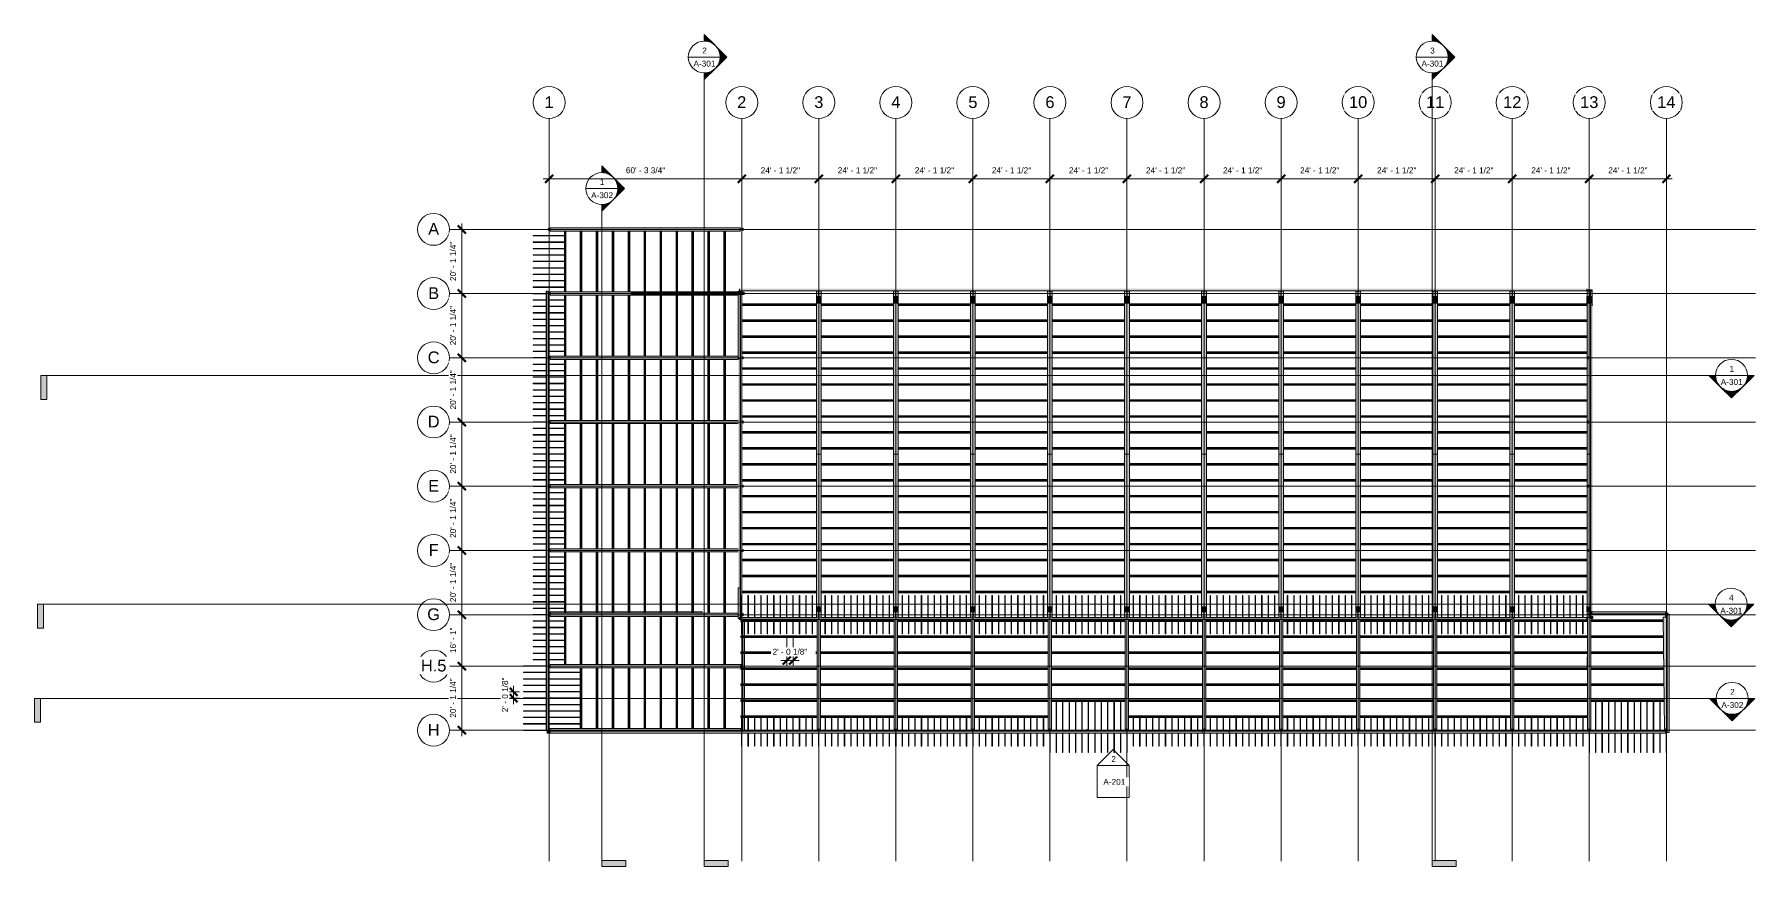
# Model space of a CAD drawing. Header units: inches. Extents: x 20139 to 37433, y -23296 to -20170.
# Drawn here: x 20139 to 26606, y -23296 to -20170 of the extents above; entities that cross this region are included whole.
import ezdxf

# ---------------------------------------------------------------- set-up
doc = ezdxf.new("R2010")
doc.units = ezdxf.units.IN
doc.header["$MEASUREMENT"] = 0
doc.linetypes.add('Grid Line 1_2_', pattern=[0.875, 0.5, -0.125, 0.125, -0.125])
for name, color, linetype, lineweight in [('A-ANNO-DIMS', 211, 'Continuous', 9), ('A-ANNO-DIMS-240', 211, 'Continuous', 9), ('G-ANNO-SYMB', 111, 'Continuous', 9), ('S-BEAM', 12, 'Continuous', 9), ('S-COLS', 52, 'Continuous', 9), ('S-GRID', 1, 'Continuous', 9), ('S-GRID-IDEN', 1, 'Continuous', 9)]:
    doc.layers.add(name, color=color, linetype=linetype, lineweight=lineweight)
doc.styles.add('Arial', font='arial.ttf', dxfattribs={"height": 44.258982})
doc.styles.add('Arial_1', font='arial.ttf', dxfattribs={"height": 22.129491})
doc.dimstyles.new('Linear_-_3_32__Arial', dxfattribs={"dimscale": 12, "dimtxt": 22.5, "dimasz": 2.5, "dimexe": 1.875, "dimexo": 1.25, "dimgap": 1.25, "dimtad": 1, "dimdec": 4, "dimrnd": 0.0625, "dimzin": 1, "dimdsep": 46, "dimlunit": 4, "dimtxsty": 'Arial_1', "dimblk1": 'OBLIQUE', "dimblk2": 'OBLIQUE', "dimsah": 1, "dimcen": 0.09, "dimdle": 1.875, "dimazin": 0, "dimtfac": 1, "dimtdec": 4, "dimtix": 1, "dimtmove": 0, "dimatfit": 3, "dimfxl": 1, "dimtvp": 1, "dimtfill": 1, "dimfrac": 2, "dimtolj": 1, "dimtzin": 0, "dimarcsym": 2})
doc.dimstyles.new('Linear_-_3_32__Arial_1', dxfattribs={"dimscale": 12, "dimtxt": 22.5, "dimasz": 2.5, "dimexe": 1.875, "dimexo": 1.25, "dimgap": 1.25, "dimtad": 1, "dimdec": 4, "dimrnd": 0.0625, "dimzin": 1, "dimdsep": 46, "dimlunit": 4, "dimtxsty": 'Arial_1', "dimblk1": 'OBLIQUE', "dimblk2": 'OBLIQUE', "dimsah": 1, "dimcen": 0.09, "dimdle": 1.875, "dimazin": 0, "dimtfac": 1, "dimtdec": 4, "dimtix": 1, "dimtmove": 0, "dimatfit": 3, "dimfxl": 1, "dimtvp": 1, "dimtfill": 1, "dimfrac": 2, "dimtolj": 1, "dimtzin": 0, "dimarcsym": 2})
pattern_1 = [(45, (0, 0), (-23.758788, 23.758788), []), (45, (0, 36), (-23.758788, 23.758788), [])]

msp = doc.modelspace()

# ---------------------------------------------------------------- texts
at = {"layer": 'G-ANNO-SYMB', "attachment_point": 2, "line_spacing_factor": 0.938532, "style": 'Arial_1'}
for s, insert, char_height, width in [('2', (22656.47704, -20219.67802), 22.12949, 20.52), ('3', (25391.6681, -20219.67802), 22.12949, 20.52), ('A-301', (22656.47704, -20268.76863), 22.129491, 98.28), ('A-301', (25391.6681, -20268.76863), 22.129491, 98.28), ('1', (22271.77023, -20713.98627), 22.12949, 20.52), ('A-302', (22271.77023, -20763.07688), 22.129491, 98.28), ('A-301', (26516.15972, -21464.7625), 22.129491, 98.28), ('1', (26516.15972, -21415.67189), 22.12949, 20.52), ('4', (26514.51611, -22275.10821), 22.12949, 20.52), ('A-301', (26514.51611, -22324.19882), 22.129491, 98.28), ('2', (26518.62513, -22629.01854), 22.12949, 20.52), ('A-302', (26518.62513, -22678.10915), 22.129491, 98.28)]:
    msp.add_mtext(s, dxfattribs=dict(at, insert=insert, char_height=char_height, width=width))

# ---------------------------------------------------------------- blocks, each defined once
blk = doc.blocks.new('Family7 - Family7-772884-Structural Framing')
at = {"layer": 'S-BEAM'}
h = blk.add_hatch(color=256, dxfattribs=at)
h.paths.add_polyline_path([(23094.9, -22358.8), (23094.9, -22339.6), (23086.5, -22339.6), (23086.5, -22358.8)], flags=0)
h.paths.add_polyline_path([(23085.3, -22358.8), (23085.3, -22339.6), (23076.9, -22339.6), (23076.9, -22358.8), (23080.8, -22358.8)], flags=0)
h.paths.add_polyline_path([(23085.3, -21154.4), (23085.3, -21135.1), (23076.9, -21135.1), (23076.9, -21154.4)], flags=0)
h.paths.add_polyline_path([(23086.5, -21154.4), (23094.9, -21154.4), (23094.9, -21135.1), (23086.5, -21135.1)], flags=0)
for points in [[(23076.9, -21747), (23094.9, -21747), (23094.9, -21179.6), (23076.9, -21179.6), (23076.9, -21717.1)], [(23076.9, -22318.7), (23094.9, -22318.7), (23094.9, -21747), (23076.9, -21747), (23076.9, -22259.4)]]:
    blk.add_hatch(color=256, dxfattribs=at).paths.add_polyline_path(points, flags=0)
for p, q in [((23076.9, -21135.1), (23076.9, -21154.4)), ((23094.9, -21154.4), (23094.9, -21135.1)), ((23076.9, -21179.6), (23076.9, -21747)), ((23094.9, -21747), (23094.9, -21179.6)), ((23076.9, -21747), (23076.9, -22318.7)), ((23076.9, -21747), (23094.9, -21747)), ((23094.9, -22318.7), (23094.9, -21747)), ((23076.9, -22339.6), (23076.9, -22358.8)), ((23094.9, -22358.8), (23094.9, -22339.6))]:
    blk.add_line(p, q, dxfattribs=at)
blk = doc.blocks.new('Family7 - Family7-V1-Structural Framing')
at = {"layer": 'S-BEAM'}
for points in [[(25973.3, -21131.2), (25991.3, -21131.2), (25991.3, -21129.5), (25973.3, -21129.5)], [(25973.3, -21747), (25985.8, -21747), (25985.8, -21630.3), (25985.3, -21630.3), (25985.3, -21627.1), (25985.1, -21626.6), (25984.6, -21626.4), (25977.1, -21626.4), (25976.7, -21626.6), (25976.5, -21627.1), (25976.5, -21630.3), (25976, -21630.3), (25976, -21622.3), (25976.5, -21622.3), (25976.5, -21625.5), (25976.7, -21626), (25977.1, -21626.2), (25984.6, -21626.2), (25985.1, -21626), (25985.3, -21625.5), (25985.3, -21622.3), (25985.8, -21622.3), (25985.8, -21389), (25985.3, -21389), (25985.3, -21385.9), (25985.1, -21385.4), (25984.6, -21385.2), (25977.1, -21385.2), (25976.7, -21385.4), (25976.5, -21385.9), (25976.5, -21389), (25976, -21389), (25976, -21381.1), (25976.5, -21381.1), (25976.5, -21384.2), (25976.7, -21384.7), (25977.1, -21384.9), (25984.6, -21384.9), (25985.1, -21384.7), (25985.3, -21384.2), (25985.3, -21381.1), (25985.8, -21381.1), (25985.9, -21187.1), (25991.3, -21187.1), (25991.3, -21177.5), (25989.9, -21177.5), (25989.9, -21179.6), (25973.3, -21179.6), (25973.3, -21717.1)], [(25989.9, -21177.5), (25991.3, -21177.5), (25991.3, -21175.8), (25989.9, -21175.8)], [(25985.8, -22319.4), (25985.8, -22112.8), (25985.3, -22112.8), (25985.3, -22109.6), (25985.1, -22109.1), (25984.6, -22108.9), (25977.1, -22108.9), (25976.7, -22109.1), (25976.5, -22109.6), (25976.5, -22112.8), (25976, -22112.8), (25976, -22104.8), (25976.5, -22104.8), (25976.5, -22108), (25976.7, -22108.5), (25977.1, -22108.7), (25984.6, -22108.7), (25985.1, -22108.5), (25985.3, -22108), (25985.3, -22104.8), (25985.8, -22104.8), (25985.8, -21871.5), (25985.3, -21871.5), (25985.3, -21868.4), (25985.1, -21867.9), (25984.6, -21867.7), (25977.1, -21867.7), (25976.7, -21867.9), (25976.5, -21868.4), (25976.5, -21871.5), (25976, -21871.5), (25976, -21863.6), (25976.5, -21863.6), (25976.5, -21866.7), (25976.7, -21867.2), (25977.1, -21867.4), (25984.6, -21867.4), (25985.1, -21867.2), (25985.3, -21866.7), (25985.3, -21863.6), (25985.8, -21863.6), (25985.8, -21747), (25973.3, -21747), (25973.3, -22319.4)], [(25973.3, -22360.2), (25985.8, -22360.2), (25985.8, -22360.1), (25973.3, -22360.1)], [(25981.6, -22358.8), (25982.9, -22358.8), (25982.9, -22339.6), (25981.6, -22339.6), (25981.6, -22356.2)]]:
    blk.add_hatch(color=256, dxfattribs=at).paths.add_polyline_path(points, flags=0)
h = blk.add_hatch(color=256, dxfattribs=at)
h.paths.add_polyline_path([(25980.3, -22358.8), (25980.3, -22339.6), (25973.3, -22339.6), (25973.3, -22358.8)], flags=0)
h.paths.add_polyline_path([(25981.5, -22358.8), (25981.6, -22358.8), (25981.6, -22339.6), (25981.5, -22339.6), (25981.5, -22356.2)], flags=0)
h.paths.add_polyline_path([(25982.9, -22358.8), (25985.8, -22358.8), (25985.8, -22339.6), (25982.9, -22339.6), (25982.9, -22356.2)], flags=0)
h.paths.add_polyline_path([(25991.3, -21175.8), (25991.3, -21131.2), (25982.9, -21131.2), (25982.9, -21133.8), (25989.9, -21133.8), (25989.9, -21135.1), (25982.9, -21135.1), (25982.9, -21154.4), (25989.9, -21154.4), (25989.9, -21175.8)], flags=0)
h.paths.add_polyline_path([(25981.5, -21154.4), (25981.6, -21154.4), (25981.6, -21135.1), (25981.5, -21135.1)], flags=0)
h.paths.add_polyline_path([(25973.3, -21154.4), (25980.3, -21154.4), (25980.3, -21135.1), (25973.3, -21135.1)], flags=0)
h.paths.add_polyline_path([(25981.6, -21133.8), (25981.6, -21131.2), (25973.3, -21131.2), (25973.3, -21133.8), (25981.5, -21133.8)], flags=0)
h = blk.add_hatch(color=256, dxfattribs=at)
h.paths.add_polyline_path([(25982.9, -21154.4), (25982.9, -21135.1), (25981.6, -21135.1), (25981.6, -21154.4)], flags=0)
h.paths.add_polyline_path([(25982.9, -21133.8), (25982.9, -21131.2), (25981.6, -21131.2), (25981.6, -21133.8)], flags=0)
for p, q in [((25973.3, -21129.5), (25973.3, -21131.2)), ((25973.3, -21129.5), (25991.3, -21129.5)), ((25973.3, -21131.2), (25973.3, -21133.8)), ((25991.3, -21131.2), (25973.3, -21131.2)), ((25973.3, -21135.1), (25973.3, -21154.4)), ((25981.6, -21131.2), (25981.6, -21133.8)), ((25981.6, -21131.2), (25982.9, -21131.2)), ((25981.6, -21135.1), (25981.6, -21154.4)), ((25982.9, -21133.8), (25982.9, -21131.2)), ((25982.9, -21154.4), (25982.9, -21135.1)), ((25991.3, -21131.2), (25991.3, -21129.5)), ((25991.3, -21175.8), (25991.3, -21131.2)), ((25973.3, -21179.6), (25973.3, -21747)), ((25989.9, -21175.8), (25991.3, -21175.8)), ((25991.3, -21177.5), (25989.9, -21177.5)), ((25991.3, -21177.5), (25991.3, -21175.8)), ((25991.3, -21187.1), (25991.3, -21177.5)), ((25973.3, -21747), (25973.3, -22319.4)), ((25973.3, -21747), (25985.8, -21747)), ((25973.3, -22339.6), (25973.3, -22358.8)), ((25973.3, -22360.1), (25973.3, -22360.2)), ((25973.3, -22360.2), (25985.8, -22360.2)), ((25981.6, -22339.6), (25981.6, -22358.8)), ((25982.9, -22358.8), (25982.9, -22339.6))]:
    blk.add_line(p, q, dxfattribs=at)
blk = doc.blocks.new('HSS-Hollow Structural Section-Column - HSS6X6X1_4-556719-Structural Framing')
at = {"layer": 'S-COLS'}
h = blk.add_hatch(dxfattribs=at)
h.set_pattern_fill('FP_2', color=256, style=0, pattern_type=2)
h.set_pattern_definition([(225, (23085.89, -22784.303), (23.758788, -23.758788), []), (225, (23085.89, -22820.303), (23.758788, -23.758788), [])])
h.paths.add_polyline_path([(-2.5, 3), (-2.9, 2.9), (-3, 2.5), (-2.7, 2.7)], flags=0)
h.paths.add_polyline_path([(2.5, 3), (2.7, 2.7), (3, 2.5), (2.9, 2.9)], flags=0)
h.paths.add_polyline_path([(-2.5, 3), (-2.5, 2.8), (2.5, 2.8), (2.5, 3)], flags=0)
h.paths.add_polyline_path([(3, -2.5), (2.7, -2.7), (2.5, -3), (2.9, -2.9)], flags=0)
h.paths.add_polyline_path([(3, 2.5), (2.8, 2.5), (2.8, -2.5), (3, -2.5), (3, -2)], flags=0)
h.paths.add_polyline_path([(-3, -2.5), (-2.9, -2.9), (-2.5, -3), (-2.7, -2.7)], flags=0)
h.paths.add_polyline_path([(-3, 2.5), (-3, -2.5), (-2.8, -2.5), (-2.8, 2.5)], flags=0)
h.paths.add_polyline_path([(-2.5, -2.8), (-2.5, -3), (2.5, -3), (2.5, -2.8)], flags=0)
at = {"layer": 'S-COLS', "lineweight": 15}
for p, q in [((-3, -2.5), (-3, 2.5)), ((-2.8, 2.5), (-2.8, -2.5)), ((-2.5, 3), (2.5, 3)), ((2.5, 2.8), (-2.5, 2.8)), ((2.8, -2.5), (2.8, 2.5)), ((3, 2.5), (3, -2.5)), ((-2.5, -2.8), (2.5, -2.8)), ((2.5, -3), (-2.5, -3))]:
    blk.add_line(p, q, dxfattribs=at)
for centre, radius, start, end in [((-2.5, 2.5), 0.466, 90, 180), ((-2.5, 2.5), 0.233, 90, 180), ((2.5, 2.5), 0.466, 360, 90), ((2.5, 2.5), 0.233, 0, 90), ((-2.5, -2.5), 0.466, 180, 270), ((-2.5, -2.5), 0.233, 180, 270), ((2.5, -2.5), 0.466, 270, 360), ((2.5, -2.5), 0.233, 270, 360)]:
    blk.add_arc(centre, radius, start, end, dxfattribs=at)
blk = doc.blocks.new('HSS-Hollow Structural Section-Column - HSS6X6X1_4-V2-Structural Framing')
at = {"layer": 'S-COLS', "lineweight": 15}
for p, q in [((-3, -2.534), (-3, 2.534)), ((-2.767, 2.534), (-2.767, -2.534)), ((-2.534, 3), (2.534, 3)), ((2.534, 2.767), (-2.534, 2.767)), ((2.767, -2.534), (2.767, 2.534)), ((3, 2.534), (3, -2.534)), ((-2.534, -2.767), (2.534, -2.767)), ((2.534, -3), (-2.534, -3))]:
    blk.add_line(p, q, dxfattribs=at)
for centre, radius, start, end in [((-2.534, 2.534), 0.466, 90, 180), ((-2.534, 2.534), 0.233, 90, 180), ((2.534, 2.534), 0.466, 360, 90), ((2.534, 2.534), 0.233, 0, 90), ((-2.534, -2.534), 0.466, 180, 270), ((-2.534, -2.534), 0.233, 180, 270), ((2.534, -2.534), 0.466, 270, 360), ((2.534, -2.534), 0.233, 270, 360)]:
    blk.add_arc(centre, radius, start, end, dxfattribs=at)
blk = doc.blocks.new('HSS-Hollow Structural Section-Column - HSS6X6X1_4-V3-Structural Framing')
at = {"layer": 'S-COLS', "lineweight": 15}
for p, q in [((-3, -2.534), (-3, 2.534)), ((-2.767, 2.534), (-2.767, -2.534)), ((-2.534, 3), (2.534, 3)), ((2.534, 2.767), (-2.534, 2.767)), ((2.767, -2.534), (2.767, 2.534)), ((3, 2.534), (3, -2.534)), ((-2.534, -2.767), (2.534, -2.767)), ((2.534, -3), (-2.534, -3))]:
    blk.add_line(p, q, dxfattribs=at)
for centre, radius, start, end in [((-2.534, 2.534), 0.466, 90, 180), ((-2.534, 2.534), 0.233, 90, 180), ((2.534, 2.534), 0.466, 360, 90), ((2.534, 2.534), 0.233, 0, 90), ((-2.534, -2.534), 0.466, 180, 270), ((-2.534, -2.534), 0.233, 180, 270), ((2.534, -2.534), 0.466, 270, 360), ((2.534, -2.534), 0.233, 270, 360)]:
    blk.add_arc(centre, radius, start, end, dxfattribs=at)
blk = doc.blocks.new('HSS-Hollow Structural Section-Column - HSS6X6X1_4-V4-Structural Framing')
at = {"layer": 'S-COLS', "lineweight": 15}
for p, q in [((-3, -2.534), (-3, 2.534)), ((-2.767, 2.534), (-2.767, -2.534)), ((-2.534, 3), (2.534, 3)), ((2.534, 2.767), (-2.534, 2.767)), ((2.767, -2.534), (2.767, 2.534)), ((3, 2.534), (3, -2.534)), ((-2.534, -2.767), (2.534, -2.767)), ((2.534, -3), (-2.534, -3))]:
    blk.add_line(p, q, dxfattribs=at)
for centre, radius, start, end in [((-2.534, 2.534), 0.466, 90, 180), ((-2.534, 2.534), 0.233, 90, 180), ((2.534, 2.534), 0.466, 360, 90), ((2.534, 2.534), 0.233, 0, 90), ((-2.534, -2.534), 0.466, 180, 270), ((-2.534, -2.534), 0.233, 180, 270), ((2.534, -2.534), 0.466, 270, 360), ((2.534, -2.534), 0.233, 270, 360)]:
    blk.add_arc(centre, radius, start, end, dxfattribs=at)
blk = doc.blocks.new('HSS-Hollow Structural Section-Column - HSS6X6X1_4-V5-Structural Framing')
at = {"layer": 'S-COLS', "lineweight": 15}
for p, q in [((-3, -2.534), (-3, 2.534)), ((-2.767, 2.534), (-2.767, -2.534)), ((-2.534, 3), (2.534, 3)), ((2.534, 2.767), (-2.534, 2.767)), ((2.767, -2.534), (2.767, 2.534)), ((3, 2.534), (3, -2.534)), ((-2.534, -2.767), (2.534, -2.767)), ((2.534, -3), (-2.534, -3))]:
    blk.add_line(p, q, dxfattribs=at)
for centre, radius, start, end in [((-2.534, 2.534), 0.466, 90, 180), ((-2.534, 2.534), 0.233, 90, 180), ((2.534, 2.534), 0.466, 360, 90), ((2.534, 2.534), 0.233, 0, 90), ((-2.534, -2.534), 0.466, 180, 270), ((-2.534, -2.534), 0.233, 180, 270), ((2.534, -2.534), 0.466, 270, 360), ((2.534, -2.534), 0.233, 270, 360)]:
    blk.add_arc(centre, radius, start, end, dxfattribs=at)
blk = doc.blocks.new('HSS-Hollow Structural Section-Column - HSS6X6X1_4-V6-Structural Framing')
at = {"layer": 'S-COLS'}
h = blk.add_hatch(dxfattribs=at)
h.set_pattern_fill('FP_3', color=256, style=0, pattern_type=2)
h.set_pattern_definition([(225, (24822.89, -22784.303), (23.758788, -23.758788), []), (225, (24822.89, -22820.303), (23.758788, -23.758788), [])])
h.paths.add_polyline_path([(-2.5, 3), (-2.9, 2.9), (-3, 2.5), (-2.7, 2.7)], flags=0)
h.paths.add_polyline_path([(2.5, 3), (2.7, 2.7), (3, 2.5), (2.9, 2.9)], flags=0)
h.paths.add_polyline_path([(-2.5, 3), (-2.5, 2.8), (2.5, 2.8), (2.5, 3)], flags=0)
h.paths.add_polyline_path([(-3, -2.5), (-2.9, -2.9), (-2.5, -3), (-2.7, -2.7)], flags=0)
h.paths.add_polyline_path([(-3, 2.5), (-3, -2.5), (-2.8, -2.5), (-2.8, 2.5)], flags=0)
h.paths.add_polyline_path([(3, -2.5), (2.7, -2.7), (2.5, -3), (2.9, -2.9)], flags=0)
h.paths.add_polyline_path([(2.8, 2.5), (2.8, -2.5), (3, -2.5), (3, 2.5)], flags=0)
h.paths.add_polyline_path([(-2.5, -2.8), (-2.5, -3), (2.5, -3), (2.5, -2.8)], flags=0)
at = {"layer": 'S-COLS', "lineweight": 15}
for p, q in [((-3, -2.5), (-3, 2.5)), ((-2.8, 2.5), (-2.8, -2.5)), ((-2.5, 3), (2.5, 3)), ((2.5, 2.8), (-2.5, 2.8)), ((2.8, -2.5), (2.8, 2.5)), ((3, 2.5), (3, -2.5)), ((-2.5, -2.8), (2.5, -2.8)), ((2.5, -3), (-2.5, -3))]:
    blk.add_line(p, q, dxfattribs=at)
for centre, radius, start, end in [((-2.5, 2.5), 0.466, 90, 180), ((-2.5, 2.5), 0.233, 90, 180), ((2.5, 2.5), 0.466, 360, 90), ((2.5, 2.5), 0.233, 0, 90), ((-2.5, -2.5), 0.466, 180, 270), ((-2.5, -2.5), 0.233, 180, 270), ((2.5, -2.5), 0.466, 270, 360), ((2.5, -2.5), 0.233, 270, 360)]:
    blk.add_arc(centre, radius, start, end, dxfattribs=at)
blk = doc.blocks.new('HSS-Hollow Structural Section-Column - HSS6X6X1_4-V7-Structural Framing')
at = {"layer": 'S-COLS'}
h = blk.add_hatch(dxfattribs=at)
h.set_pattern_fill('FP_4', color=256, style=0, pattern_type=2)
h.set_pattern_definition([(225, (25112.39, -22784.303), (23.758788, -23.758788), []), (225, (25112.39, -22820.303), (23.758788, -23.758788), [])])
h.paths.add_polyline_path([(-2.5, 3), (-2.9, 2.9), (-3, 2.5), (-2.7, 2.7)], flags=0)
h.paths.add_polyline_path([(2.5, 3), (2.7, 2.7), (3, 2.5), (2.9, 2.9)], flags=0)
h.paths.add_polyline_path([(-2.5, 3), (-2.5, 2.8), (2.5, 2.8), (2.5, 3)], flags=0)
h.paths.add_polyline_path([(-3, -2.5), (-2.9, -2.9), (-2.5, -3), (-2.7, -2.7)], flags=0)
h.paths.add_polyline_path([(-3, 2.5), (-3, -2.5), (-2.8, -2.5), (-2.8, 2.5)], flags=0)
h.paths.add_polyline_path([(3, -2.5), (2.7, -2.7), (2.5, -3), (2.9, -2.9)], flags=0)
h.paths.add_polyline_path([(2.8, 2.5), (2.8, -2.5), (3, -2.5), (3, 2.5)], flags=0)
h.paths.add_polyline_path([(-2.5, -2.8), (-2.5, -3), (2.5, -3), (2.5, -2.8)], flags=0)
at = {"layer": 'S-COLS', "lineweight": 15}
for p, q in [((-3, -2.5), (-3, 2.5)), ((-2.8, 2.5), (-2.8, -2.5)), ((-2.5, 3), (2.5, 3)), ((2.5, 2.8), (-2.5, 2.8)), ((2.8, -2.5), (2.8, 2.5)), ((3, 2.5), (3, -2.5)), ((-2.5, -2.8), (2.5, -2.8)), ((2.5, -3), (-2.5, -3))]:
    blk.add_line(p, q, dxfattribs=at)
for centre, radius, start, end in [((-2.5, 2.5), 0.466, 90, 180), ((-2.5, 2.5), 0.233, 90, 180), ((2.5, 2.5), 0.466, 360, 90), ((2.5, 2.5), 0.233, 0, 90), ((-2.5, -2.5), 0.466, 180, 270), ((-2.5, -2.5), 0.233, 180, 270), ((2.5, -2.5), 0.466, 270, 360), ((2.5, -2.5), 0.233, 270, 360)]:
    blk.add_arc(centre, radius, start, end, dxfattribs=at)
blk = doc.blocks.new('HSS-Hollow Structural Section-Column - HSS6X6X1_4-V8-Structural Framing')
at = {"layer": 'S-COLS'}
h = blk.add_hatch(dxfattribs=at)
h.set_pattern_fill('FP_5', color=256, style=0, pattern_type=2)
h.set_pattern_definition([(225, (25401.89, -22784.303), (23.758788, -23.758788), []), (225, (25401.89, -22820.303), (23.758788, -23.758788), [])])
h.paths.add_polyline_path([(-2.5, 3), (-2.9, 2.9), (-3, 2.5), (-2.7, 2.7)], flags=0)
h.paths.add_polyline_path([(2.5, 3), (2.7, 2.7), (3, 2.5), (2.9, 2.9)], flags=0)
h.paths.add_polyline_path([(-2.5, 3), (-2.5, 2.8), (2.5, 2.8), (2.5, 3)], flags=0)
h.paths.add_polyline_path([(-3, -2.5), (-2.9, -2.9), (-2.5, -3), (-2.7, -2.7)], flags=0)
h.paths.add_polyline_path([(-3, 2.5), (-3, -2.5), (-2.8, -2.5), (-2.8, 2.5)], flags=0)
h.paths.add_polyline_path([(3, -2.5), (2.7, -2.7), (2.5, -3), (2.9, -2.9)], flags=0)
h.paths.add_polyline_path([(2.8, 2.5), (2.8, -2.5), (3, -2.5), (3, 2.5)], flags=0)
h.paths.add_polyline_path([(-2.5, -2.8), (-2.5, -3), (2.5, -3), (2.5, -2.8)], flags=0)
at = {"layer": 'S-COLS', "lineweight": 15}
for p, q in [((-3, -2.5), (-3, 2.5)), ((-2.8, 2.5), (-2.8, -2.5)), ((-2.5, 3), (2.5, 3)), ((2.5, 2.8), (-2.5, 2.8)), ((2.8, -2.5), (2.8, 2.5)), ((3, 2.5), (3, -2.5)), ((-2.5, -2.8), (2.5, -2.8)), ((2.5, -3), (-2.5, -3))]:
    blk.add_line(p, q, dxfattribs=at)
for centre, radius, start, end in [((-2.5, 2.5), 0.466, 90, 180), ((-2.5, 2.5), 0.233, 90, 180), ((2.5, 2.5), 0.466, 360, 90), ((2.5, 2.5), 0.233, 0, 90), ((-2.5, -2.5), 0.466, 180, 270), ((-2.5, -2.5), 0.233, 180, 270), ((2.5, -2.5), 0.466, 270, 360), ((2.5, -2.5), 0.233, 270, 360)]:
    blk.add_arc(centre, radius, start, end, dxfattribs=at)
blk = doc.blocks.new('HSS-Hollow Structural Section-Column - HSS6X6X1_4-V9-Structural Framing')
at = {"layer": 'S-COLS'}
h = blk.add_hatch(dxfattribs=at)
h.set_pattern_fill('FP_6', color=256, style=0, pattern_type=2)
h.set_pattern_definition([(225, (25691.39, -22784.303), (23.758788, -23.758788), []), (225, (25691.39, -22820.303), (23.758788, -23.758788), [])])
h.paths.add_polyline_path([(-2.5, 3), (-2.9, 2.9), (-3, 2.5), (-2.7, 2.7)], flags=0)
h.paths.add_polyline_path([(2.5, 3), (2.7, 2.7), (3, 2.5), (2.9, 2.9)], flags=0)
h.paths.add_polyline_path([(-2.5, 3), (-2.5, 2.8), (2.5, 2.8), (2.5, 3)], flags=0)
h.paths.add_polyline_path([(-3, -2.5), (-2.9, -2.9), (-2.5, -3), (-2.7, -2.7)], flags=0)
h.paths.add_polyline_path([(-3, 2.5), (-3, -2.5), (-2.8, -2.5), (-2.8, 2.5)], flags=0)
h.paths.add_polyline_path([(3, -2.5), (2.7, -2.7), (2.5, -3), (2.9, -2.9)], flags=0)
h.paths.add_polyline_path([(2.8, 2.5), (2.8, -2.5), (3, -2.5), (3, 2.5)], flags=0)
h.paths.add_polyline_path([(-2.5, -2.8), (-2.5, -3), (2.5, -3), (2.5, -2.8)], flags=0)
at = {"layer": 'S-COLS', "lineweight": 15}
for p, q in [((-3, -2.5), (-3, 2.5)), ((-2.8, 2.5), (-2.8, -2.5)), ((-2.5, 3), (2.5, 3)), ((2.5, 2.8), (-2.5, 2.8)), ((2.8, -2.5), (2.8, 2.5)), ((3, 2.5), (3, -2.5)), ((-2.5, -2.8), (2.5, -2.8)), ((2.5, -3), (-2.5, -3))]:
    blk.add_line(p, q, dxfattribs=at)
for centre, radius, start, end in [((-2.5, 2.5), 0.466, 90, 180), ((-2.5, 2.5), 0.233, 90, 180), ((2.5, 2.5), 0.466, 360, 90), ((2.5, 2.5), 0.233, 0, 90), ((-2.5, -2.5), 0.466, 180, 270), ((-2.5, -2.5), 0.233, 180, 270), ((2.5, -2.5), 0.466, 270, 360), ((2.5, -2.5), 0.233, 270, 360)]:
    blk.add_arc(centre, radius, start, end, dxfattribs=at)
blk = doc.blocks.new('HSS-Hollow Structural Section-Column - HSS6X6X1_4-V10-Structural Framing')
at = {"layer": 'S-COLS'}
h = blk.add_hatch(dxfattribs=at)
h.set_pattern_fill('FP_7', color=256, style=0, pattern_type=2)
h.set_pattern_definition([(225, (25980.89, -22784.303), (23.758788, -23.758788), []), (225, (25980.89, -22820.303), (23.758788, -23.758788), [])])
h.paths.add_polyline_path([(-2.5, 3), (-2.9, 2.9), (-3, 2.6), (-2.7, 2.7)], flags=0)
h.paths.add_polyline_path([(2.5, 3), (2.7, 2.7), (3, 2.5), (2.9, 2.9)], flags=0)
h.paths.add_polyline_path([(-2.5, 3), (-2.5, 2.8), (2.5, 2.8), (2.5, 3)], flags=0)
h.paths.add_polyline_path([(3, -2.5), (2.7, -2.7), (2.5, -3), (2.9, -2.9)], flags=0)
h.paths.add_polyline_path([(3, 2.5), (2.8, 2.5), (2.8, -2.5), (3, -2.5), (3, -2)], flags=0)
h.paths.add_polyline_path([(-3, -2.5), (-2.9, -2.9), (-2.5, -3), (-2.7, -2.7), (-3, -2.6)], flags=0)
h.paths.add_polyline_path([(-2.8, 2.5), (-3, 2.5), (-3, -2.5), (-2.8, -2.5), (-2.8, -2)], flags=0)
h.paths.add_polyline_path([(2.5, -2.8), (-2.5, -2.8), (-2.5, -3), (2.5, -3)], flags=0)
at = {"layer": 'S-COLS', "lineweight": 15}
for p, q in [((-3, -2.5), (-3, 2.5)), ((-2.8, 2.5), (-2.8, -2.5)), ((-2.5, 3), (2.5, 3)), ((2.5, 2.8), (-2.5, 2.8)), ((2.8, -2.5), (2.8, 2.5)), ((3, 2.5), (3, -2.5)), ((-2.5, -2.8), (2.5, -2.8)), ((2.5, -3), (-2.5, -3))]:
    blk.add_line(p, q, dxfattribs=at)
for centre, radius, start, end in [((-2.5, 2.5), 0.466, 90, 180), ((-2.5, 2.5), 0.233, 90, 180), ((2.5, 2.5), 0.466, 360, 90), ((2.5, 2.5), 0.233, 0, 90), ((-2.5, -2.5), 0.466, 180, 270), ((-2.5, -2.5), 0.233, 180, 270), ((2.5, -2.5), 0.466, 270, 360), ((2.5, -2.5), 0.233, 270, 360)]:
    blk.add_arc(centre, radius, start, end, dxfattribs=at)
blk = doc.blocks.new('W-Wide Flange - W21X166-782530-Structural Framing')
at = {"layer": 'S-BEAM'}
for points in [[(23092.1, -22779.9), (23092.1, -22368.1), (23079.7, -22368.1), (23079.7, -22779.9), (23080.8, -22779.9)], [(23080.8, -22780.7), (23084.6, -22780.7), (23084.6, -22779.9), (23079.7, -22779.9), (23079.7, -22780.7)], [(23084.6, -22780.7), (23085.5, -22780.7), (23085.5, -22779.9), (23084.6, -22779.9), (23084.6, -22780.7)], [(23086.3, -22780.7), (23086.3, -22780), (23085.5, -22780), (23085.5, -22780.7)], [(23092.1, -22780.7), (23092.1, -22779.9), (23087.2, -22779.9), (23087.2, -22780.7)]]:
    blk.add_hatch(color=256, dxfattribs=at).paths.add_polyline_path(points, flags=0)
h = blk.add_hatch(color=256, dxfattribs=at)
h.paths.add_polyline_path([(23086.5, -22779.9), (23086.3, -22780), (23086.3, -22780.7), (23086.5, -22780.7)], flags=0)
h.paths.add_polyline_path([(23086.7, -22779.9), (23086.5, -22779.9), (23086.5, -22780.7), (23086.7, -22780.7)], flags=0)
h.paths.add_polyline_path([(23087.2, -22780.7), (23087.2, -22779.9), (23086.7, -22779.9), (23086.7, -22780.7), (23086.9, -22780.7)], flags=0)
for p, q in [((23079.7, -22779.9), (23079.7, -22368.1)), ((23092.1, -22779.9), (23092.1, -22368.1)), ((23079.7, -22779.9), (23079.7, -22779.9)), ((23079.7, -22779.9), (23092.1, -22779.9)), ((23084.6, -22779.9), (23079.7, -22779.9)), ((23079.7, -22780.7), (23079.7, -22779.9)), ((23079.7, -22780.8), (23079.7, -22780.7)), ((23079.7, -22780.7), (23084.6, -22780.7)), ((23092.1, -22780.8), (23079.7, -22780.8)), ((23085.5, -22780.7), (23085.5, -22780)), ((23086.3, -22780), (23086.3, -22780.7)), ((23092.1, -22779.9), (23087.2, -22779.9)), ((23087.2, -22780.7), (23092.1, -22780.7)), ((23092.1, -22779.9), (23092.1, -22779.9)), ((23092.1, -22780.7), (23092.1, -22779.9)), ((23092.1, -22780.7), (23092.1, -22780.8))]:
    blk.add_line(p, q, dxfattribs=at)
for centre, start_param, end_param in [((23084.6, -22780), 0, 1.570796), ((23084.6, -22780.7), 4.712389, 6.283185), ((23087.2, -22780), 1.570796, 3.141593), ((23087.2, -22780.7), 3.141593, 4.712389)]:
    blk.add_ellipse(centre, major_axis=(0.89, 0), ratio=0.041631, start_param=start_param, end_param=end_param, dxfattribs=at)
blk = doc.blocks.new('W-Wide Flange - W21X166-782504-Structural Framing')
at = {"layer": 'S-BEAM'}
for points in [[(23381.6, -22779.9), (23381.6, -22368.1), (23369.2, -22368.1), (23369.2, -22779.9)], [(23369.2, -22780.7), (23374.1, -22780.7), (23374.1, -22779.9), (23369.2, -22779.9), (23369.2, -22780.7)], [(23374.1, -22780.7), (23375, -22780.7), (23375, -22779.9), (23374.1, -22779.9), (23374.1, -22780.7)], [(23375.8, -22780.7), (23375.8, -22780), (23375, -22780), (23375, -22780.7)], [(23381.6, -22780.7), (23381.6, -22779.9), (23376.7, -22779.9), (23376.7, -22780.7)]]:
    blk.add_hatch(color=256, dxfattribs=at).paths.add_polyline_path(points, flags=0)
h = blk.add_hatch(color=256, dxfattribs=at)
h.paths.add_polyline_path([(23376, -22779.9), (23375.8, -22780), (23375.8, -22780.7), (23376, -22780.7)], flags=0)
h.paths.add_polyline_path([(23376.2, -22779.9), (23376, -22779.9), (23376, -22780.7), (23376.2, -22780.7)], flags=0)
h.paths.add_polyline_path([(23376.7, -22780.7), (23376.7, -22779.9), (23376.2, -22779.9), (23376.2, -22780.7), (23376.4, -22780.7)], flags=0)
for p, q in [((23369.2, -22779.9), (23369.2, -22368.1)), ((23381.6, -22779.9), (23381.6, -22368.1)), ((23369.2, -22779.9), (23369.2, -22779.9)), ((23369.2, -22779.9), (23381.6, -22779.9)), ((23374.1, -22779.9), (23369.2, -22779.9)), ((23369.2, -22780.7), (23369.2, -22779.9)), ((23369.2, -22780.8), (23369.2, -22780.7)), ((23369.2, -22780.7), (23374.1, -22780.7)), ((23381.6, -22780.8), (23369.2, -22780.8)), ((23375, -22780.7), (23375, -22780)), ((23375.8, -22780), (23375.8, -22780.7)), ((23381.6, -22779.9), (23376.7, -22779.9)), ((23376.7, -22780.7), (23381.6, -22780.7)), ((23381.6, -22779.9), (23381.6, -22779.9)), ((23381.6, -22780.7), (23381.6, -22779.9)), ((23381.6, -22780.7), (23381.6, -22780.8))]:
    blk.add_line(p, q, dxfattribs=at)
for centre, start_param, end_param in [((23374.1, -22780), 0, 1.570796), ((23374.1, -22780.7), 4.712389, 6.283185), ((23376.7, -22780), 1.570796, 3.141593), ((23376.7, -22780.7), 3.141593, 4.712389)]:
    blk.add_ellipse(centre, major_axis=(0.89, 0), ratio=0.041631, start_param=start_param, end_param=end_param, dxfattribs=at)
blk = doc.blocks.new('W-Wide Flange - W21X166-782557-Structural Framing')
at = {"layer": 'S-BEAM'}
for points in [[(23668.3, -22779.9), (23671.1, -22779.9), (23671.1, -22368.1), (23658.7, -22368.1), (23658.7, -22779.9)], [(23663.6, -22780.7), (23663.6, -22779.9), (23658.7, -22779.9), (23658.7, -22780.7)], [(23663.6, -22780.7), (23664.5, -22780.7), (23664.5, -22779.9), (23663.6, -22779.9), (23663.6, -22780.7)], [(23665.3, -22780.7), (23665.3, -22780), (23664.5, -22780), (23664.5, -22780.7)], [(23671.1, -22780.7), (23671.1, -22779.9), (23666.2, -22779.9), (23666.2, -22780.7), (23668.3, -22780.7)]]:
    blk.add_hatch(color=256, dxfattribs=at).paths.add_polyline_path(points, flags=0)
h = blk.add_hatch(color=256, dxfattribs=at)
h.paths.add_polyline_path([(23665.5, -22779.9), (23665.3, -22780), (23665.3, -22780.7), (23665.5, -22780.7)], flags=0)
h.paths.add_polyline_path([(23665.7, -22779.9), (23665.5, -22779.9), (23665.5, -22780.7), (23665.7, -22780.7)], flags=0)
h.paths.add_polyline_path([(23666.2, -22780.7), (23666.2, -22779.9), (23665.7, -22779.9), (23665.7, -22780.7), (23665.9, -22780.7)], flags=0)
for p, q in [((23658.7, -22779.9), (23658.7, -22368.1)), ((23671.1, -22779.9), (23671.1, -22368.1)), ((23658.7, -22779.9), (23658.7, -22779.9)), ((23658.7, -22779.9), (23671.1, -22779.9)), ((23663.6, -22779.9), (23658.7, -22779.9)), ((23658.7, -22780.7), (23658.7, -22779.9)), ((23658.7, -22780.8), (23658.7, -22780.7)), ((23658.7, -22780.7), (23663.6, -22780.7)), ((23671.1, -22780.8), (23658.7, -22780.8)), ((23664.5, -22780.7), (23664.5, -22780)), ((23665.3, -22780), (23665.3, -22780.7)), ((23671.1, -22779.9), (23666.2, -22779.9)), ((23666.2, -22780.7), (23671.1, -22780.7)), ((23671.1, -22779.9), (23671.1, -22779.9)), ((23671.1, -22780.7), (23671.1, -22779.9)), ((23671.1, -22780.7), (23671.1, -22780.8))]:
    blk.add_line(p, q, dxfattribs=at)
for centre, start_param, end_param in [((23663.6, -22780), 0, 1.570796), ((23663.6, -22780.7), 4.712389, 6.283185), ((23666.2, -22780), 1.570796, 3.141593), ((23666.2, -22780.7), 3.141593, 4.712389)]:
    blk.add_ellipse(centre, major_axis=(0.89, 0), ratio=0.041631, start_param=start_param, end_param=end_param, dxfattribs=at)
blk = doc.blocks.new('W-Wide Flange - W21X166-782610-Structural Framing')
at = {"layer": 'S-BEAM'}
for points in [[(24250.1, -22779.9), (24250.1, -22368.1), (24237.7, -22368.1), (24237.7, -22779.9)], [(24242.6, -22780.7), (24242.6, -22779.9), (24237.7, -22779.9), (24237.7, -22780.7)], [(24242.6, -22780.7), (24243.5, -22780.7), (24243.5, -22779.9), (24242.6, -22779.9), (24242.6, -22780.7)], [(24244.3, -22780.7), (24244.3, -22780), (24243.5, -22780), (24243.5, -22780.7)], [(24250.1, -22780.7), (24250.1, -22779.9), (24245.2, -22779.9), (24245.2, -22780.7)]]:
    blk.add_hatch(color=256, dxfattribs=at).paths.add_polyline_path(points, flags=0)
h = blk.add_hatch(color=256, dxfattribs=at)
h.paths.add_polyline_path([(24244.5, -22779.9), (24244.3, -22780), (24244.3, -22780.7), (24244.5, -22780.7)], flags=0)
h.paths.add_polyline_path([(24244.7, -22779.9), (24244.5, -22779.9), (24244.5, -22780.7), (24244.7, -22780.7)], flags=0)
h.paths.add_polyline_path([(24245.2, -22780.7), (24245.2, -22779.9), (24244.7, -22779.9), (24244.7, -22780.7), (24244.9, -22780.7)], flags=0)
for p, q in [((24237.7, -22779.9), (24237.7, -22368.1)), ((24250.1, -22779.9), (24250.1, -22368.1)), ((24237.7, -22779.9), (24237.7, -22779.9)), ((24237.7, -22779.9), (24250.1, -22779.9)), ((24242.6, -22779.9), (24237.7, -22779.9)), ((24237.7, -22780.7), (24237.7, -22779.9)), ((24237.7, -22780.8), (24237.7, -22780.7)), ((24237.7, -22780.7), (24242.6, -22780.7)), ((24250.1, -22780.8), (24237.7, -22780.8)), ((24243.5, -22780.7), (24243.5, -22780)), ((24244.3, -22780), (24244.3, -22780.7)), ((24250.1, -22779.9), (24245.2, -22779.9)), ((24245.2, -22780.7), (24250.1, -22780.7)), ((24250.1, -22779.9), (24250.1, -22779.9)), ((24250.1, -22780.7), (24250.1, -22779.9)), ((24250.1, -22780.7), (24250.1, -22780.8))]:
    blk.add_line(p, q, dxfattribs=at)
for centre, start_param, end_param in [((24242.6, -22780), 0, 1.570796), ((24242.6, -22780.7), 4.712389, 6.283185), ((24245.2, -22780), 1.570796, 3.141593), ((24245.2, -22780.7), 3.141593, 4.712389)]:
    blk.add_ellipse(centre, major_axis=(0.89, 0), ratio=0.041631, start_param=start_param, end_param=end_param, dxfattribs=at)
blk = doc.blocks.new('W-Wide Flange - W21X166-V11-Structural Framing')
at = {"layer": 'S-BEAM'}
for points in [[(24539.6, -22779.9), (24539.6, -22368.1), (24527.2, -22368.1), (24527.2, -22779.9), (24532.3, -22779.9)], [(24532.1, -22780.7), (24532.1, -22779.9), (24527.2, -22779.9), (24527.2, -22780.7)], [(24532.1, -22780.7), (24533, -22780.7), (24533, -22779.9), (24532.1, -22779.9)], [(24533, -22780.7), (24533.8, -22780.7), (24533.8, -22780), (24533, -22780)], [(24539.6, -22780.7), (24539.6, -22779.9), (24534.7, -22779.9), (24534.7, -22780.7)]]:
    blk.add_hatch(color=256, dxfattribs=at).paths.add_polyline_path(points, flags=0)
h = blk.add_hatch(color=256, dxfattribs=at)
h.paths.add_polyline_path([(24534, -22779.9), (24533.8, -22780), (24533.8, -22780.7), (24534, -22780.7)], flags=0)
h.paths.add_polyline_path([(24534.2, -22779.9), (24534, -22779.9), (24534, -22780.7), (24534.2, -22780.7)], flags=0)
h.paths.add_polyline_path([(24534.7, -22780.7), (24534.7, -22779.9), (24534.2, -22779.9), (24534.2, -22780.7), (24534.4, -22780.7)], flags=0)
for p, q in [((24527.2, -22779.9), (24527.2, -22368.1)), ((24539.6, -22779.9), (24539.6, -22368.1)), ((24527.2, -22779.9), (24527.2, -22779.9)), ((24527.2, -22779.9), (24539.6, -22779.9)), ((24532.1, -22779.9), (24527.2, -22779.9)), ((24527.2, -22780.7), (24527.2, -22779.9)), ((24527.2, -22780.8), (24527.2, -22780.7)), ((24527.2, -22780.7), (24532.1, -22780.7)), ((24539.6, -22780.8), (24527.2, -22780.8)), ((24533, -22780.7), (24533, -22780)), ((24533.8, -22780), (24533.8, -22780.7)), ((24539.6, -22779.9), (24534.7, -22779.9)), ((24534.7, -22780.7), (24539.6, -22780.7)), ((24539.6, -22779.9), (24539.6, -22779.9)), ((24539.6, -22780.7), (24539.6, -22779.9)), ((24539.6, -22780.7), (24539.6, -22780.8))]:
    blk.add_line(p, q, dxfattribs=at)
for centre, start_param, end_param in [((24532.1, -22780), 1.373044, 1.570796), ((24532.1, -22780.7), 4.712389, 6.283185), ((24532.1, -22780), 0, 1.308997), ((24534.7, -22780), 1.570796, 3.141593), ((24534.7, -22780.7), 3.141593, 4.712389)]:
    blk.add_ellipse(centre, major_axis=(0.89, 0), ratio=0.041631, start_param=start_param, end_param=end_param, dxfattribs=at)
blk = doc.blocks.new('W-Wide Flange - W21X166-V12-Structural Framing')
at = {"layer": 'S-BEAM'}
for points in [[(25685.2, -22779.9), (25697.6, -22779.9), (25697.6, -22360.6), (25691.4, -22360.6), (25691.4, -22368.1), (25685.2, -22368.1), (25685.2, -22762.9)], [(25690.1, -22780.7), (25690.1, -22779.9), (25685.2, -22779.9), (25685.2, -22780.7)], [(25690.1, -22780.7), (25691, -22780.7), (25691, -22779.9), (25690.1, -22779.9), (25690.1, -22780.7)], [(25691.8, -22780.7), (25691.8, -22780), (25691, -22780), (25691, -22780.7)], [(25697.6, -22780.7), (25697.6, -22779.9), (25692.7, -22779.9), (25692.7, -22780.7)]]:
    blk.add_hatch(color=256, dxfattribs=at).paths.add_polyline_path(points, flags=0)
h = blk.add_hatch(color=256, dxfattribs=at)
h.paths.add_polyline_path([(25692, -22779.9), (25691.8, -22780), (25691.8, -22780.7), (25692, -22780.7)], flags=0)
h.paths.add_polyline_path([(25692.2, -22779.9), (25692, -22779.9), (25692, -22780.7), (25692.2, -22780.7)], flags=0)
h.paths.add_polyline_path([(25692.7, -22780.7), (25692.7, -22779.9), (25692.2, -22779.9), (25692.2, -22780.7), (25692.4, -22780.7)], flags=0)
for p, q in [((25685.2, -22779.9), (25685.2, -22368.1)), ((25697.6, -22360.6), (25691.4, -22360.6)), ((25697.6, -22779.9), (25697.6, -22360.6)), ((25685.2, -22779.9), (25685.2, -22779.9)), ((25685.2, -22779.9), (25697.6, -22779.9)), ((25690.1, -22779.9), (25685.2, -22779.9)), ((25685.2, -22780.7), (25685.2, -22779.9)), ((25685.2, -22780.8), (25685.2, -22780.7)), ((25685.2, -22780.7), (25690.1, -22780.7)), ((25697.6, -22780.8), (25685.2, -22780.8)), ((25691, -22780.7), (25691, -22780)), ((25691.8, -22780), (25691.8, -22780.7)), ((25697.6, -22779.9), (25692.7, -22779.9)), ((25692.7, -22780.7), (25697.6, -22780.7)), ((25697.6, -22779.9), (25697.6, -22779.9)), ((25697.6, -22780.7), (25697.6, -22779.9)), ((25697.6, -22780.7), (25697.6, -22780.8))]:
    blk.add_line(p, q, dxfattribs=at)
for centre, start_param, end_param in [((25690.1, -22780), 0, 1.570796), ((25690.1, -22780.7), 4.712389, 6.283185), ((25692.7, -22780), 1.570796, 3.141593), ((25692.7, -22780.7), 3.141593, 4.712389)]:
    blk.add_ellipse(centre, major_axis=(0.89, 0), ratio=0.041631, start_param=start_param, end_param=end_param, dxfattribs=at)
blk = doc.blocks.new('W-Wide Flange - W21X166-782765-Structural Framing')
at = {"layer": 'S-BEAM'}
for points in [[(25987.1, -22779.9), (25987.1, -22364.1), (25985.8, -22364.1), (25985.8, -22360.6), (25974.7, -22360.6), (25974.7, -22779.9), (25983.8, -22779.9)], [(25974.7, -22780.7), (25979.6, -22780.7), (25979.6, -22779.9), (25974.7, -22779.9), (25974.7, -22780.7)], [(25979.6, -22780.7), (25980.5, -22780.7), (25980.5, -22779.9), (25979.6, -22779.9), (25979.6, -22780.7)], [(25987.1, -22780.7), (25987.1, -22779.9), (25982.2, -22779.9), (25982.2, -22780.7), (25983.8, -22780.7)]]:
    blk.add_hatch(color=256, dxfattribs=at).paths.add_polyline_path(points, flags=0)
h = blk.add_hatch(color=256, dxfattribs=at)
h.paths.add_polyline_path([(25987.1, -22780.8), (25987.1, -22780.7), (25983.8, -22780.8)], flags=0)
h.paths.add_polyline_path([(25981.3, -22780.7), (25981.3, -22780), (25980.5, -22780), (25980.5, -22780.7)], flags=0)
h = blk.add_hatch(color=256, dxfattribs=at)
h.paths.add_polyline_path([(25981.5, -22779.9), (25981.3, -22780), (25981.3, -22780.7), (25981.5, -22780.7)], flags=0)
h.paths.add_polyline_path([(25981.7, -22779.9), (25981.5, -22779.9), (25981.5, -22780.7), (25981.7, -22780.7)], flags=0)
h.paths.add_polyline_path([(25982.2, -22780.7), (25982.2, -22779.9), (25981.7, -22779.9), (25981.7, -22780.7), (25981.9, -22780.7)], flags=0)
for p, q in [((25985.8, -22360.6), (25974.7, -22360.6)), ((25974.7, -22779.9), (25974.7, -22360.6)), ((25987.1, -22779.9), (25987.1, -22364.1)), ((25974.7, -22779.9), (25974.7, -22779.9)), ((25974.7, -22779.9), (25987.1, -22779.9)), ((25979.6, -22779.9), (25974.7, -22779.9)), ((25974.7, -22780.7), (25974.7, -22779.9)), ((25974.7, -22780.8), (25974.7, -22780.7)), ((25974.7, -22780.7), (25979.6, -22780.7)), ((25987.1, -22780.8), (25974.7, -22780.8)), ((25980.5, -22780.7), (25980.5, -22780)), ((25981.3, -22780), (25981.3, -22780.7)), ((25987.1, -22779.9), (25982.2, -22779.9)), ((25982.2, -22780.7), (25987.1, -22780.7)), ((25987.1, -22779.9), (25987.1, -22779.9)), ((25987.1, -22780.7), (25987.1, -22779.9)), ((25987.1, -22780.7), (25987.1, -22780.8))]:
    blk.add_line(p, q, dxfattribs=at)
for centre, start_param, end_param in [((25979.6, -22780), 0, 1.570796), ((25979.6, -22780.7), 4.712389, 6.283185), ((25982.2, -22780), 1.570796, 3.141593), ((25982.2, -22780.7), 3.141593, 4.712389)]:
    blk.add_ellipse(centre, major_axis=(0.89, 0), ratio=0.041631, start_param=start_param, end_param=end_param, dxfattribs=at)
blk = doc.blocks.new('HSS-Hollow Structural Section-Column - HSS6X6X1_4-V13-Structural Framing')
at = {"layer": 'S-COLS'}
h = blk.add_hatch(dxfattribs=at)
h.set_pattern_fill('FP_8', color=256, style=0, pattern_type=2)
h.set_pattern_definition([(225, (26270.39, -22784.303), (23.758788, -23.758788), []), (225, (26270.39, -22820.303), (23.758788, -23.758788), [])])
h.paths.add_polyline_path([(-2.5, 3), (-2.9, 2.9), (-3, 2.5), (-2.7, 2.7)], flags=0)
h.paths.add_polyline_path([(2.5, 3), (2.7, 2.7), (3, 2.5), (2.9, 2.9)], flags=0)
h.paths.add_polyline_path([(-2.5, 3), (-2.5, 2.8), (2.5, 2.8), (2.5, 3)], flags=0)
h.paths.add_polyline_path([(-3, -2.5), (-2.9, -2.9), (-2.5, -3), (-2.7, -2.7)], flags=0)
h.paths.add_polyline_path([(-2.8, 2.5), (-3, 2.5), (-3, -2.5), (-2.8, -2.5), (-2.8, -2)], flags=0)
h.paths.add_polyline_path([(3, -2.5), (2.7, -2.7), (2.5, -3), (2.9, -2.9)], flags=0)
h.paths.add_polyline_path([(2.8, 2.5), (2.8, -2.5), (3, -2.5), (3, 2.5)], flags=0)
h.paths.add_polyline_path([(2.5, -2.8), (-2.5, -2.8), (-2.5, -3), (2.5, -3)], flags=0)
at = {"layer": 'S-COLS', "lineweight": 15}
for p, q in [((-3, -2.5), (-3, 2.5)), ((-2.8, 2.5), (-2.8, -2.5)), ((-2.5, 3), (2.5, 3)), ((2.5, 2.8), (-2.5, 2.8)), ((2.8, -2.5), (2.8, 2.5)), ((3, 2.5), (3, -2.5)), ((-2.5, -2.8), (2.5, -2.8)), ((2.5, -3), (-2.5, -3))]:
    blk.add_line(p, q, dxfattribs=at)
for centre, radius, start, end in [((-2.5, 2.5), 0.466, 90, 180), ((-2.5, 2.5), 0.233, 90, 180), ((2.5, 2.5), 0.466, 360, 90), ((2.5, 2.5), 0.233, 0, 90), ((-2.5, -2.5), 0.466, 180, 270), ((-2.5, -2.5), 0.233, 180, 270), ((2.5, -2.5), 0.466, 270, 360), ((2.5, -2.5), 0.233, 270, 360)]:
    blk.add_arc(centre, radius, start, end, dxfattribs=at)
blk = doc.blocks.new('W-Wide Flange - W21X166-773988-Structural Framing')
at = {"layer": 'S-BEAM'}
for points in [[(26264.1, -22779.9), (26273.4, -22779.8), (26273.3, -22549.9), (26270.6, -22359.5), (26258.2, -22359.7), (26264, -22772.6)], [(26264.1, -22780), (26264, -22772.6), (26264, -22772.6)], [(26264.1, -22780.8), (26269.1, -22780.7), (26269.1, -22779.9), (26264.1, -22779.9), (26264.1, -22780.7)], [(26264.1, -22780.8), (26264.1, -22779.9), (26264.1, -22780)], [(26269.1, -22780.7), (26270, -22780.7), (26269.8, -22779.9), (26269.1, -22780), (26269.1, -22780.7)], [(26270, -22780.7), (26270.7, -22780.7), (26270.7, -22779.9), (26270, -22779.9)], [(26271.4, -22780.7), (26271.6, -22780.6), (26271.6, -22779.9), (26270.7, -22779.9), (26270.7, -22780.7), (26271.2, -22780.7)], [(26271.6, -22780.7), (26273.4, -22780.7), (26273.4, -22779.8), (26271.6, -22779.9)]]:
    blk.add_hatch(color=256, dxfattribs=at).paths.add_polyline_path(points, flags=0)
for p, q in [((26270.6, -22359.5), (26258.2, -22359.7)), ((26258.2, -22359.7), (26258.2, -22359.7)), ((26264.1, -22779.9), (26258.2, -22359.7)), ((26258.2, -22360.6), (26258.2, -22360.6)), ((26264.1, -22780.8), (26258.2, -22360.6)), ((26273.4, -22557.3), (26270.6, -22359.5)), ((26264.1, -22779.9), (26273.4, -22779.8)), ((26264.1, -22780), (26264.1, -22779.9)), ((26269.1, -22779.9), (26264.1, -22780)), ((26273.4, -22780.7), (26264.1, -22780.8)), ((26264.1, -22780.8), (26269.1, -22780.7)), ((26264.1, -22780.8), (26264.1, -22780.8)), ((26270, -22780.7), (26270, -22779.9)), ((26270.7, -22779.9), (26270.7, -22780.7)), ((26273.4, -22779.8), (26271.6, -22779.9)), ((26271.6, -22780.7), (26273.4, -22780.7))]:
    blk.add_line(p, q, dxfattribs=at)
for centre, start_param, end_param in [((26269.1, -22779.9), 0, 1.570207), ((26269.1, -22780.7), 4.7118, 6.282596), ((26271.6, -22779.9), 1.570207, 3.141003), ((26271.6, -22780.6), 3.141593, 4.7118)]:
    blk.add_ellipse(centre, major_axis=(0.89, 0.013), ratio=0.041626, start_param=start_param, end_param=end_param, dxfattribs=at)
blk = doc.blocks.new('W-Wide Flange - W21X166-782998-Structural Framing')
at = {"layer": 'S-BEAM'}
h = blk.add_hatch(color=256, dxfattribs=at)
h.paths.add_polyline_path([(22076.1, -21873.8), (22076.2, -21873.8), (22076.1, -21872)], flags=0)
h.paths.add_polyline_path([(22077, -21867.9), (22077, -21867.2), (22076.2, -21867.2), (22076.2, -21867.9)], flags=0)
for points in [[(22076.2, -21866.3), (22077, -21866.3), (22077, -21861.4), (22076.2, -21861.4), (22076.2, -21866.3)], [(22076.2, -21867.2), (22077, -21867.1), (22077, -21866.3), (22076.2, -21866.3), (22076.2, -21867.1)], [(22076.2, -21868.8), (22077, -21868.8), (22077, -21867.9), (22076.2, -21868), (22076.2, -21868.6)], [(22076.2, -21873.8), (22077, -21873.8), (22077, -21868.8), (22076.2, -21868.8), (22076.2, -21872)], [(22769.7, -21873.8), (22783.5, -21873.8), (22783.5, -21861.4), (22077.1, -21861.4), (22077.1, -21873.8), (22631.5, -21873.8)]]:
    blk.add_hatch(color=256, dxfattribs=at).paths.add_polyline_path(points, flags=0)
for p, q in [((22076.1, -21873.8), (22076.1, -21861.4)), ((22076.1, -21861.4), (22076.2, -21861.4)), ((22076.2, -21873.8), (22076.1, -21873.8)), ((22076.2, -21861.4), (22076.2, -21866.3)), ((22076.2, -21861.4), (22077, -21861.4)), ((22076.2, -21867.2), (22077, -21867.2)), ((22077, -21867.9), (22076.2, -21867.9)), ((22076.2, -21868.8), (22076.2, -21873.8)), ((22076.2, -21873.8), (22077, -21873.8)), ((22077, -21861.4), (22077.1, -21861.4)), ((22077, -21866.3), (22077, -21861.4)), ((22077, -21873.8), (22077, -21868.8)), ((22077.1, -21873.8), (22077, -21873.8)), ((22077.1, -21861.4), (22077.1, -21873.8)), ((22077.1, -21861.4), (22783.5, -21861.4)), ((22077.1, -21873.8), (22783.5, -21873.8))]:
    blk.add_line(p, q, dxfattribs=at)
for centre, start_param, end_param in [((22076.2, -21866.3), 1.570796, 3.141593), ((22076.2, -21868.8), 0, 1.570796), ((22077, -21866.3), 3.141593, 4.712389), ((22077, -21868.8), 4.712389, 6.283185)]:
    blk.add_ellipse(centre, major_axis=(0, 0.89), ratio=0.041631, start_param=start_param, end_param=end_param, dxfattribs=at)
blk = doc.blocks.new('W-Wide Flange - W21X166-V14-Structural Framing')
at = {"layer": 'S-BEAM'}
h = blk.add_hatch(color=256, dxfattribs=at)
h.paths.add_polyline_path([(22076.1, -21632.5), (22076.2, -21632.5), (22076.1, -21629.9)], flags=0)
h.paths.add_polyline_path([(22077, -21626.7), (22077, -21625.9), (22076.2, -21625.9), (22076.2, -21626.7)], flags=0)
for points in [[(22076.2, -21625), (22077, -21625), (22077, -21620.1), (22076.2, -21620.1), (22076.2, -21625)], [(22076.2, -21625.9), (22077, -21625.9), (22077, -21625), (22076.2, -21625), (22076.2, -21625.9)], [(22076.2, -21632.5), (22077, -21632.5), (22077, -21627.6), (22076.2, -21627.6), (22076.2, -21629.9)], [(22769.7, -21632.5), (22783.5, -21632.5), (22783.5, -21620.1), (22077.1, -21620.1), (22077.1, -21632.5), (22700.6, -21632.5)]]:
    blk.add_hatch(color=256, dxfattribs=at).paths.add_polyline_path(points, flags=0)
h = blk.add_hatch(color=256, dxfattribs=at)
h.paths.add_polyline_path([(22077, -21627.1), (22077, -21626.7), (22076.2, -21626.7), (22076.2, -21627.1)], flags=0)
h.paths.add_polyline_path([(22076.2, -21627.6), (22077, -21627.6), (22077, -21627.1), (22076.2, -21627.1), (22076.2, -21627.3)], flags=0)
for p, q in [((22076.1, -21632.5), (22076.1, -21620.1)), ((22076.1, -21620.1), (22076.2, -21620.1)), ((22076.2, -21632.5), (22076.1, -21632.5)), ((22076.2, -21620.1), (22076.2, -21625)), ((22076.2, -21620.1), (22077, -21620.1)), ((22076.2, -21625.9), (22077, -21625.9)), ((22077, -21626.7), (22076.2, -21626.7)), ((22076.2, -21627.6), (22076.2, -21632.5)), ((22076.2, -21632.5), (22077, -21632.5)), ((22077, -21620.1), (22077.1, -21620.1)), ((22077, -21625), (22077, -21620.1)), ((22077, -21632.5), (22077, -21627.6)), ((22077.1, -21632.5), (22077, -21632.5)), ((22077.1, -21620.1), (22077.1, -21632.5)), ((22077.1, -21620.1), (22783.5, -21620.1)), ((22077.1, -21632.5), (22783.5, -21632.5))]:
    blk.add_line(p, q, dxfattribs=at)
for centre, start_param, end_param in [((22076.2, -21625), 1.570796, 3.141593), ((22076.2, -21627.6), 0, 1.570796), ((22077, -21625), 3.141593, 4.712389), ((22077, -21627.6), 4.712389, 6.283185)]:
    blk.add_ellipse(centre, major_axis=(0, 0.89), ratio=0.041631, start_param=start_param, end_param=end_param, dxfattribs=at)
blk = doc.blocks.new('W-Wide Flange - W21X166-772880-Structural Framing')
at = {"layer": 'S-BEAM'}
h = blk.add_hatch(color=256, dxfattribs=at)
h.paths.add_polyline_path([(22076.1, -21391.3), (22076.2, -21391.3), (22076.1, -21387.8)], flags=0)
h.paths.add_polyline_path([(22077, -21385.4), (22077, -21384.7), (22076.2, -21384.7), (22076.2, -21385.4)], flags=0)
for points in [[(22076.2, -21383.8), (22077, -21383.8), (22077, -21378.9), (22076.2, -21378.9), (22076.2, -21383.8)], [(22076.2, -21384.7), (22077, -21384.6), (22077, -21383.8), (22076.2, -21383.8), (22076.2, -21384.6)], [(22076.2, -21386.3), (22077, -21386.3), (22077, -21385.4), (22076.2, -21385.5), (22076.2, -21386.1)], [(22076.2, -21391.3), (22077, -21391.3), (22077, -21386.3), (22076.2, -21386.3), (22076.2, -21387.8)], [(22783.5, -21391.3), (22783.5, -21378.9), (22077.1, -21378.9), (22077.1, -21391.3), (22769.7, -21391.3)]]:
    blk.add_hatch(color=256, dxfattribs=at).paths.add_polyline_path(points, flags=0)
for p, q in [((22076.1, -21391.3), (22076.1, -21378.9)), ((22076.1, -21378.9), (22076.2, -21378.9)), ((22076.2, -21391.3), (22076.1, -21391.3)), ((22076.2, -21378.9), (22076.2, -21383.8)), ((22076.2, -21378.9), (22077, -21378.9)), ((22076.2, -21384.7), (22077, -21384.7)), ((22077, -21385.4), (22076.2, -21385.4)), ((22076.2, -21386.3), (22076.2, -21391.3)), ((22076.2, -21391.3), (22077, -21391.3)), ((22077, -21378.9), (22077.1, -21378.9)), ((22077, -21383.8), (22077, -21378.9)), ((22077, -21391.3), (22077, -21386.3)), ((22077.1, -21391.3), (22077, -21391.3)), ((22077.1, -21378.9), (22077.1, -21391.3)), ((22077.1, -21378.9), (22783.6, -21378.9)), ((22077.1, -21391.3), (22783.5, -21391.3))]:
    blk.add_line(p, q, dxfattribs=at)
for centre, start_param, end_param in [((22076.2, -21383.8), 1.570796, 3.141593), ((22076.2, -21386.3), 0, 1.570796), ((22077, -21383.8), 3.141593, 4.712389), ((22077, -21386.3), 4.712389, 6.283185)]:
    blk.add_ellipse(centre, major_axis=(0, 0.89), ratio=0.041631, start_param=start_param, end_param=end_param, dxfattribs=at)
blk = doc.blocks.new('W-Wide Flange - W21X166-V15-Structural Framing')
at = {"layer": 'S-BEAM'}
for points in [[(22076.2, -21142.5), (22077, -21142.5), (22077, -21137.6), (22076.2, -21137.6), (22076.2, -21142.5)], [(22076.2, -21143.4), (22077, -21143.4), (22077, -21142.5), (22076.2, -21142.5), (22076.2, -21143.4)], [(22076.2, -21145.1), (22077, -21145.1), (22077, -21144.2), (22076.2, -21144.2), (22076.2, -21144.8)], [(22076.2, -21150), (22077, -21150), (22077, -21145.1), (22076.2, -21145.1), (22076.2, -21145.8)], [(22077.1, -21150), (22783.5, -21150), (22783.5, -21147.1), (22381.4, -21146.9), (22381.4, -21139.1), (22783.5, -21139.1), (22783.5, -21137.6), (22077.1, -21137.6), (22077.1, -21145.8)]]:
    blk.add_hatch(color=256, dxfattribs=at).paths.add_polyline_path(points, flags=0)
h = blk.add_hatch(color=256, dxfattribs=at)
h.paths.add_polyline_path([(22077, -21150), (22077.1, -21150), (22077, -21145.8)], flags=0)
h.paths.add_polyline_path([(22077, -21144.2), (22077, -21143.4), (22076.2, -21143.4), (22076.2, -21144.2)], flags=0)
for p, q in [((22076.1, -21150), (22076.1, -21137.6)), ((22076.1, -21137.6), (22076.2, -21137.6)), ((22076.2, -21137.6), (22076.2, -21142.5)), ((22076.2, -21137.6), (22077, -21137.6)), ((22076.2, -21143.4), (22077, -21143.4)), ((22077, -21144.2), (22076.2, -21144.2)), ((22076.2, -21145.1), (22076.2, -21150)), ((22077, -21137.6), (22077.1, -21137.6)), ((22077, -21142.5), (22077, -21137.6)), ((22077, -21150), (22077, -21145.1)), ((22077.1, -21137.6), (22077.1, -21150)), ((22077.1, -21137.6), (22783.5, -21137.6)), ((22076.2, -21150), (22076.1, -21150)), ((22076.2, -21150), (22077, -21150)), ((22077.1, -21150), (22077, -21150)), ((22077.1, -21150), (22783.5, -21150))]:
    blk.add_line(p, q, dxfattribs=at)
for centre, start_param, end_param in [((22076.2, -21142.5), 1.570796, 3.141593), ((22076.2, -21145.1), 0, 1.570796), ((22077, -21142.5), 3.141593, 4.712389), ((22077, -21145.1), 4.712389, 6.283185)]:
    blk.add_ellipse(centre, major_axis=(0, 0.89), ratio=0.041631, start_param=start_param, end_param=end_param, dxfattribs=at)
blk = doc.blocks.new('W-Wide Flange - W21X166-782968-Structural Framing')
at = {"layer": 'S-BEAM'}
for points in [[(22076.2, -22107.2), (22077, -22107.2), (22077, -22102.2), (22076.2, -22102.2), (22076.2, -22107.2)], [(22076.2, -22108.1), (22077, -22108), (22077, -22107.2), (22076.2, -22107.2), (22076.2, -22108)], [(22076.2, -22114.6), (22077, -22114.6), (22077, -22109.7), (22076.2, -22109.7), (22076.2, -22114.1)], [(22783.5, -22114.6), (22783.5, -22102.2), (22077.1, -22102.2), (22077.1, -22114.6), (22769.7, -22114.6)]]:
    blk.add_hatch(color=256, dxfattribs=at).paths.add_polyline_path(points, flags=0)
h = blk.add_hatch(color=256, dxfattribs=at)
h.paths.add_polyline_path([(22077, -22114.6), (22077.1, -22114.6), (22077, -22114.1)], flags=0)
h.paths.add_polyline_path([(22077, -22108.8), (22077, -22108.1), (22076.2, -22108.1), (22076.2, -22108.8)], flags=0)
h = blk.add_hatch(color=256, dxfattribs=at)
h.paths.add_polyline_path([(22077, -22109.3), (22077, -22108.8), (22076.2, -22108.8), (22076.2, -22109.3)], flags=0)
h.paths.add_polyline_path([(22076.2, -22109.7), (22077, -22109.7), (22077, -22109.3), (22076.2, -22109.3), (22076.2, -22109.5)], flags=0)
for p, q in [((22076.1, -22114.6), (22076.1, -22102.2)), ((22076.1, -22102.2), (22076.2, -22102.2)), ((22076.2, -22114.6), (22076.1, -22114.6)), ((22076.2, -22102.2), (22076.2, -22107.2)), ((22076.2, -22102.2), (22077, -22102.2)), ((22076.2, -22108.1), (22077, -22108.1)), ((22077, -22108.8), (22076.2, -22108.8)), ((22076.2, -22109.7), (22076.2, -22114.6)), ((22076.2, -22114.6), (22077, -22114.6)), ((22077, -22102.2), (22077.1, -22102.2)), ((22077, -22107.2), (22077, -22102.2)), ((22077, -22114.6), (22077, -22109.7)), ((22077.1, -22114.6), (22077, -22114.6)), ((22077.1, -22102.2), (22077.1, -22114.6)), ((22077.1, -22102.2), (22783.5, -22102.2)), ((22077.1, -22114.6), (22783.5, -22114.6))]:
    blk.add_line(p, q, dxfattribs=at)
for centre, start_param, end_param in [((22076.2, -22107.2), 1.570796, 3.141593), ((22076.2, -22109.7), 0, 1.570796), ((22077, -22107.2), 3.141593, 4.712389), ((22077, -22109.7), 4.712389, 6.283185)]:
    blk.add_ellipse(centre, major_axis=(0, 0.89), ratio=0.041631, start_param=start_param, end_param=end_param, dxfattribs=at)
blk = doc.blocks.new('W-Wide Flange - W21X166-816541-Structural Framing')
at = {"layer": 'S-BEAM'}
for points in [[(22076.2, -22348.8), (22077, -22348.8), (22077, -22343.9), (22076.2, -22343.9), (22076.2, -22348.8)], [(22076.2, -22349.7), (22077, -22349.6), (22077, -22348.8), (22076.2, -22348.8), (22076.2, -22349.6)], [(22076.2, -22351.3), (22077, -22351.3), (22077, -22350.4), (22076.2, -22350.5), (22076.2, -22351.1)], [(22076.2, -22356.3), (22077, -22356.2), (22077, -22351.3), (22076.2, -22351.3), (22076.2, -22356.2)], [(22783.5, -22356.3), (22783.5, -22343.9), (22077.1, -22343.9), (22077.1, -22356.3), (22769.7, -22356.3)]]:
    blk.add_hatch(color=256, dxfattribs=at).paths.add_polyline_path(points, flags=0)
h = blk.add_hatch(color=256, dxfattribs=at)
h.paths.add_polyline_path([(22077, -22356.3), (22077.1, -22356.2), (22077, -22356.2)], flags=0)
h.paths.add_polyline_path([(22076.2, -22350.4), (22077, -22350.4), (22077, -22349.7), (22076.2, -22349.7)], flags=0)
for p, q in [((22076.1, -22356.3), (22076.1, -22343.9)), ((22076.1, -22343.9), (22076.2, -22343.9)), ((22076.2, -22356.3), (22076.1, -22356.3)), ((22076.2, -22343.9), (22076.2, -22348.8)), ((22076.2, -22343.9), (22077, -22343.9)), ((22076.2, -22349.7), (22077, -22349.7)), ((22077, -22350.4), (22076.2, -22350.4)), ((22076.2, -22351.3), (22076.2, -22356.3)), ((22076.2, -22356.3), (22077, -22356.3)), ((22077, -22343.9), (22077.1, -22343.9)), ((22077, -22348.8), (22077, -22343.9)), ((22077, -22356.3), (22077, -22351.3)), ((22077.1, -22356.3), (22077, -22356.3)), ((22077.1, -22343.9), (22077.1, -22356.3)), ((22077.1, -22343.9), (22783.5, -22343.9)), ((22077.1, -22356.3), (22783.5, -22356.3))]:
    blk.add_line(p, q, dxfattribs=at)
for centre, start_param, end_param in [((22076.2, -22348.8), 1.570796, 3.141593), ((22076.2, -22351.3), 0, 1.570796), ((22077, -22348.8), 3.141593, 4.712389), ((22077, -22351.3), 4.712389, 6.283185)]:
    blk.add_ellipse(centre, major_axis=(0, 0.89), ratio=0.041631, start_param=start_param, end_param=end_param, dxfattribs=at)
blk = doc.blocks.new('Girt_C - 8_D-767115-Structural Framing')
at = {"layer": 'S-BEAM'}
for points in [[(24526.4, -22787.9), (24526.4, -22787.3), (22076.1, -22787.3), (22076.1, -22787.9), (24497.7, -22787.9)], [(22076.1, -22794.7), (24526.4, -22794.7), (24526.4, -22787.9), (22076.1, -22787.9), (22076.1, -22791.9)], [(24526.4, -22795.3), (24526.4, -22794.7), (22076.1, -22794.7), (22076.1, -22795.3), (24497.7, -22795.3)], [(24526.4, -22787.9), (24526.4, -22787.9), (24497.7, -22787.9)], [(24526.4, -22794.7), (24526.4, -22794.7), (24497.7, -22794.7)]]:
    blk.add_hatch(color=256, dxfattribs=at).paths.add_polyline_path(points, flags=0)
for p, q in [((22076.1, -22787.3), (22076.1, -22787.9)), ((22793.9, -22787.3), (22076.1, -22787.3)), ((22076.1, -22787.9), (22076.1, -22787.9)), ((22076.1, -22787.9), (22076.1, -22794.7)), ((22076.1, -22787.9), (24526.4, -22787.9)), ((22076.1, -22787.9), (24526.4, -22787.9)), ((22076.1, -22794.7), (22076.1, -22794.7)), ((22076.1, -22794.7), (22076.1, -22795.3)), ((22076.1, -22794.7), (24526.4, -22794.7)), ((22076.1, -22794.7), (24526.4, -22794.7)), ((22076.1, -22795.3), (24526.4, -22795.3)), ((23083.4, -22787.3), (22798.9, -22787.3)), ((23372.9, -22787.3), (23088.4, -22787.3)), ((23662.4, -22787.3), (23377.9, -22787.3)), ((23951.9, -22787.3), (23667.4, -22787.3)), ((24093.5, -22787.3), (23956.9, -22787.3)), ((24241.4, -22787.3), (24098.5, -22787.3)), ((24526.4, -22787.3), (24246.4, -22787.3)), ((24526.4, -22787.9), (24526.4, -22787.3)), ((24526.4, -22794.7), (24526.4, -22787.9)), ((24526.4, -22787.9), (24526.4, -22787.9)), ((24526.4, -22795.3), (24526.4, -22794.7)), ((24526.4, -22794.7), (24526.4, -22794.7))]:
    blk.add_line(p, q, dxfattribs=at)
blk = doc.blocks.new('Girt_C - 8_D-841280-Structural Framing')
at = {"layer": 'S-BEAM'}
for points in [[(26274, -22792.3), (26274, -22348.2), (26273.4, -22348.2), (26273.4, -22792.3)], [(26280.7, -22792.3), (26280.7, -22348.2), (26274, -22348.2), (26274, -22792.3), (26277.6, -22792.3)], [(26281.4, -22792.3), (26281.4, -22348.2), (26280.8, -22348.2), (26280.8, -22792.3)]]:
    blk.add_hatch(color=256, dxfattribs=at).paths.add_polyline_path(points, flags=0)
for p, q in [((26274, -22348.2), (26273.4, -22348.2)), ((26273.4, -22352.6), (26273.4, -22781.8)), ((26280.7, -22348.2), (26274, -22348.2)), ((26274, -22348.2), (26274, -22348.2)), ((26274, -22792.3), (26274, -22348.2)), ((26274, -22792.3), (26274, -22348.2)), ((26280.8, -22348.2), (26280.7, -22348.2)), ((26280.7, -22792.3), (26280.7, -22348.2)), ((26281.4, -22348.2), (26280.8, -22348.2)), ((26280.8, -22792.3), (26280.8, -22348.2)), ((26281.4, -22792.3), (26281.4, -22348.2)), ((26273.4, -22786.8), (26273.4, -22792.3)), ((26273.4, -22792.3), (26274, -22792.3)), ((26274, -22792.3), (26274, -22792.3)), ((26274, -22792.3), (26280.7, -22792.3)), ((26280.7, -22792.3), (26280.8, -22792.3)), ((26280.8, -22792.3), (26281.4, -22792.3))]:
    blk.add_line(p, q, dxfattribs=at)
blk = doc.blocks.new('Girt_C - 8_D-757180-Structural Framing')
at = {"layer": 'S-BEAM'}
for points in [[(26266.9, -22339.6), (26266.9, -22339.1), (25990.4, -22339.1), (25990.4, -22339.6), (26260.3, -22339.6)], [(26087.5, -22346.4), (26266.9, -22346.4), (26266.9, -22339.7), (25990.4, -22339.7), (25990.4, -22346.4), (26018.4, -22346.4)], [(26266.9, -22347.1), (26266.9, -22346.5), (25990.4, -22346.5), (25990.4, -22347.1), (26260.3, -22347.1)], [(26266.9, -22339.7), (26266.9, -22339.6), (26260.3, -22339.7)], [(26266.9, -22346.5), (26266.9, -22346.4), (26260.3, -22346.5)]]:
    blk.add_hatch(color=256, dxfattribs=at).paths.add_polyline_path(points, flags=0)
for p, q in [((25990.4, -22339.1), (25990.4, -22339.6)), ((26266.9, -22339.1), (25990.4, -22339.1)), ((25990.4, -22339.6), (25990.4, -22339.7)), ((26266.9, -22339.6), (25990.4, -22339.6)), ((25990.4, -22339.7), (25990.4, -22346.4)), ((26266.9, -22339.7), (25990.4, -22339.7)), ((25990.4, -22346.4), (25990.4, -22346.5)), ((26266.9, -22346.4), (25990.4, -22346.4)), ((25990.4, -22346.5), (25990.4, -22347.1)), ((26266.9, -22346.5), (25990.4, -22346.5)), ((25990.4, -22347.1), (26266.9, -22347.1)), ((26266.9, -22339.6), (26266.9, -22339.1)), ((26266.9, -22339.7), (26266.9, -22339.6)), ((26266.9, -22346.4), (26266.9, -22339.7)), ((26266.9, -22346.5), (26266.9, -22346.4)), ((26266.9, -22347.1), (26266.9, -22346.5))]:
    blk.add_line(p, q, dxfattribs=at)
blk = doc.blocks.new('Girt_C - 8_D-803273-Structural Framing')
at = {"layer": 'S-BEAM'}
for points in [[(22061.6, -22786.2), (22062.2, -22786.2), (22062.2, -21134.6), (22061.6, -21134.6), (22061.6, -22782.3)], [(22062.3, -22786.2), (22069, -22786.2), (22069, -21134.6), (22062.3, -21134.6), (22062.3, -22782.3)], [(22069.1, -22786.2), (22069.6, -22786.2), (22069.6, -21134.6), (22069.1, -21134.6), (22069.1, -22782.3)], [(22062.2, -22786.2), (22062.3, -22786.2), (22062.2, -22782.3)], [(22069, -22786.2), (22069.1, -22786.2), (22069, -22782.3)]]:
    blk.add_hatch(color=256, dxfattribs=at).paths.add_polyline_path(points, flags=0)
for p, q in [((22062.2, -21134.6), (22061.6, -21134.6)), ((22061.6, -21134.6), (22061.6, -22786.2)), ((22062.3, -21134.6), (22062.2, -21134.6)), ((22062.2, -21134.6), (22062.2, -22786.2)), ((22069, -21134.6), (22062.3, -21134.6)), ((22062.3, -21134.6), (22062.3, -22786.2)), ((22069.1, -21134.6), (22069, -21134.6)), ((22069, -21134.6), (22069, -22786.2)), ((22069.6, -21134.6), (22069.1, -21134.6)), ((22069.1, -21134.6), (22069.1, -22786.2)), ((22069.6, -21141.3), (22069.6, -21134.6)), ((22069.6, -21382.5), (22069.6, -21146.3)), ((22069.6, -21623.8), (22069.6, -21387.6)), ((22069.6, -21865), (22069.6, -21628.8)), ((22069.6, -22106.3), (22069.6, -21870.1)), ((22069.6, -22347.5), (22069.6, -22111.3)), ((22069.6, -22540.5), (22069.6, -22352.6)), ((22069.6, -22781.8), (22069.6, -22545.6)), ((22061.6, -22786.2), (22062.2, -22786.2)), ((22062.2, -22786.2), (22062.3, -22786.2)), ((22062.3, -22786.2), (22069, -22786.2)), ((22069, -22786.2), (22069.1, -22786.2)), ((22069.1, -22786.2), (22069.6, -22786.2))]:
    blk.add_line(p, q, dxfattribs=at)
blk = doc.blocks.new('Girt_C - 8_D-560231-Structural Framing')
at = {"layer": 'S-BEAM'}
h = blk.add_hatch(color=256, dxfattribs=at)
h.paths.add_polyline_path([(22804.3, -21139.6), (22805.3, -21139.6), (22805.3, -21139.1), (22791.5, -21139.1), (22791, -21139.6)], flags=0)
h.paths.add_polyline_path([(22787, -21139.6), (22790.9, -21139.5), (22790.9, -21139.1), (22381.4, -21139.1), (22381.4, -21139.6), (22769.7, -21139.6)], flags=0)
h = blk.add_hatch(color=256, dxfattribs=at)
h.paths.add_polyline_path([(22805.3, -21146.4), (22805.3, -21139.7), (22791.5, -21139.7), (22791.5, -21139.8), (22792, -21139.8), (22792, -21143), (22792.2, -21143.5), (22792.6, -21143.7), (22800.1, -21143.7), (22800.6, -21143.5), (22800.8, -21143), (22800.8, -21139.8), (22801.3, -21139.8), (22801.3, -21146.4), (22804.3, -21146.4)], flags=0)
h.paths.add_polyline_path([(22389.5, -21146.4), (22790.9, -21146.4), (22790.9, -21139.7), (22381.4, -21139.7), (22381.4, -21146.4)], flags=0)
h.paths.add_polyline_path([(22792, -21146.4), (22800.8, -21146.4), (22800.8, -21144.6), (22800.6, -21144.1), (22800.1, -21143.9), (22792.6, -21143.9), (22792.2, -21144.1), (22792, -21144.6), (22792, -21145.8)], flags=0)
h = blk.add_hatch(color=256, dxfattribs=at)
h.paths.add_polyline_path([(22804.3, -21147.1), (22805.3, -21147.1), (22805.3, -21146.5), (22801.3, -21146.5), (22801.3, -21147.1)], flags=0)
h.paths.add_polyline_path([(22791, -21146.5), (22791.5, -21147.1), (22791.5, -21146.5)], flags=0)
h.paths.add_polyline_path([(22790.5, -21147.1), (22790.9, -21147.1), (22791, -21146.5), (22381.4, -21146.5), (22381.4, -21147.1), (22787, -21147.1)], flags=0)
h.paths.add_polyline_path([(22792, -21147.1), (22800.8, -21147.1), (22800.8, -21146.5), (22792, -21146.5)], flags=0)
blk.add_hatch(color=256, dxfattribs=at).paths.add_polyline_path([(22791.5, -21146.5), (22791.5, -21146.4), (22791, -21146.5)], flags=0)
for p, q in [((22381.4, -21139.1), (22381.4, -21139.6)), ((22790.9, -21139.1), (22381.4, -21139.1)), ((22381.4, -21139.6), (22381.4, -21139.7)), ((22805.3, -21139.6), (22381.4, -21139.6)), ((22381.4, -21139.7), (22381.4, -21146.4)), ((22791, -21139.7), (22381.4, -21139.7)), ((22381.4, -21146.4), (22381.4, -21146.5)), ((22791, -21146.4), (22381.4, -21146.4)), ((22381.4, -21146.5), (22381.4, -21147.1)), ((22791.5, -21146.5), (22381.4, -21146.5)), ((22805.3, -21139.7), (22791.1, -21139.7)), ((22791.5, -21146.4), (22791.1, -21146.4)), ((22805.3, -21139.1), (22791.5, -21139.1)), ((22800.8, -21146.4), (22792, -21146.4)), ((22800.8, -21146.5), (22792, -21146.5)), ((22805.3, -21146.4), (22801.3, -21146.4)), ((22805.3, -21146.5), (22801.3, -21146.5)), ((22805.3, -21139.6), (22805.3, -21139.1)), ((22805.3, -21139.7), (22805.3, -21139.6)), ((22805.3, -21146.4), (22805.3, -21139.7)), ((22805.3, -21146.5), (22805.3, -21146.4)), ((22805.3, -21147.1), (22805.3, -21146.5)), ((22381.4, -21147.1), (22790.9, -21147.1)), ((22792, -21147.1), (22800.8, -21147.1)), ((22801.3, -21147.1), (22805.3, -21147.1))]:
    blk.add_line(p, q, dxfattribs=at)
blk = doc.blocks.new('Girt_Z - 8_D-790497-Structural Framing')
at = {"layer": 'S-BEAM'}
h = blk.add_hatch(color=256, dxfattribs=at)
h.paths.add_polyline_path([(22783.6, -22364.1), (22783.7, -22364.1), (22783.6, -22249.1), (22783.5, -22249.1), (22783.6, -22364.1)], flags=0)
h.paths.add_polyline_path([(22783.6, -21389.5), (22783.7, -21389.5), (22783.6, -21147.1), (22783.5, -21147.1), (22783.5, -21389.5)], flags=0)
h.paths.add_polyline_path([(22783.6, -21139.1), (22783.7, -21139.1), (22783.6, -21134.3), (22783.5, -21134.3), (22783.5, -21139.1)], flags=0)
h = blk.add_hatch(color=256, dxfattribs=at)
h.paths.add_polyline_path([(22787, -22364.1), (22790.9, -22364.1), (22790.9, -22249.1), (22783.7, -22249.1), (22783.7, -22364.1)], flags=0)
h.paths.add_polyline_path([(22784.2, -21389.5), (22790.9, -21389.5), (22790.9, -21147.1), (22783.7, -21147.1), (22783.7, -21389.5)], flags=0)
h.paths.add_polyline_path([(22783.7, -21146.4), (22790.9, -21146.4), (22790.9, -21139.7), (22783.7, -21139.7)], flags=0)
h.paths.add_polyline_path([(22783.7, -21139.1), (22790.9, -21139.1), (22790.9, -21134.3), (22783.7, -21134.3), (22783.7, -21136.1)], flags=0)
h = blk.add_hatch(color=256, dxfattribs=at)
h.paths.add_polyline_path([(22791, -22364.1), (22791.5, -22364.1), (22791.4, -22249.1), (22791, -22249.1), (22791, -22356.2)], flags=0)
h.paths.add_polyline_path([(22791.5, -21389.5), (22791.5, -21147.1), (22791, -21146.5), (22791, -21389.5), (22791.5, -21389.5)], flags=0)
h.paths.add_polyline_path([(22791, -21139.6), (22791.5, -21139.1), (22791.5, -21134.3), (22791, -21134.3), (22791, -21136.1)], flags=0)
h.paths.add_polyline_path([(22791, -21146.5), (22791.1, -21146.4), (22791.5, -21146.4), (22791.5, -21139.7), (22791, -21139.6), (22791, -21145.8)], flags=0)
for p, q in [((22783.5, -21139.1), (22783.5, -21134.3)), ((22783.7, -21134.3), (22783.5, -21134.3)), ((22783.5, -21146.4), (22783.5, -21139.7)), ((22790.9, -21134.3), (22783.7, -21134.3)), ((22791, -21134.3), (22790.9, -21134.3)), ((22790.9, -21134.3), (22790.9, -21139.5)), ((22790.9, -21139.6), (22790.9, -21146.5)), ((22790.9, -21146.6), (22790.9, -21389.5)), ((22791.5, -21134.3), (22791, -21134.3)), ((22791, -21134.3), (22791, -21389.5)), ((22791.5, -21139.1), (22791.5, -21134.3)), ((22791.5, -21139.8), (22791.5, -21139.7)), ((22783.5, -21389.5), (22783.5, -21147.1)), ((22791.5, -21381.1), (22791.5, -21147.8)), ((22791.5, -21389.5), (22791.5, -21389)), ((22783.5, -22364.1), (22783.5, -22249.1)), ((22790.9, -22249.1), (22790.9, -22364.1)), ((22791, -22249.1), (22791, -22364.1)), ((22791.5, -22346.1), (22791.5, -22249.1)), ((22783.5, -22364.1), (22783.7, -22364.1)), ((22783.7, -22364.1), (22790.9, -22364.1)), ((22790.9, -22364.1), (22791, -22364.1)), ((22791, -22364.1), (22791.5, -22364.1)), ((22791.5, -22364.1), (22791.5, -22354))]:
    blk.add_line(p, q, dxfattribs=at)
blk = doc.blocks.new('Girt_Z - 8_D-790721-Structural Framing')
at = {"layer": 'S-BEAM'}
h = blk.add_hatch(color=256, dxfattribs=at)
h.paths.add_polyline_path([(25986.3, -22364.1), (25986.3, -22360.1), (25985.8, -22360.1), (25985.8, -22364.1), (25985.9, -22364.1)], flags=0)
h.paths.add_polyline_path([(25985.9, -22358.8), (25986.3, -22358.8), (25986.3, -22357.1), (25985.8, -22357.1), (25985.9, -22358.8), (25985.9, -22358.8)], flags=0)
h = blk.add_hatch(color=256, dxfattribs=at)
h.paths.add_polyline_path([(25986.3, -22364.1), (25986.4, -22364.1), (25986.3, -22360.1)], flags=0)
h.paths.add_polyline_path([(25986.3, -22358.8), (25986.4, -22358.8), (25986.3, -22357.1)], flags=0)
for points in [[(25993.1, -22364.1), (25993.6, -22364.1), (25993.6, -22357.1), (25986.4, -22357.1), (25986.4, -22358.8), (25989.9, -22358.8), (25989.9, -22360.1), (25986.4, -22360.1), (25986.4, -22364.1), (25989.9, -22364.1)], [(25993.7, -22364.1), (25993.8, -22364.1), (25993.6, -22357.1), (25993.6, -22357.1), (25993.6, -22364.1)]]:
    blk.add_hatch(color=256, dxfattribs=at).paths.add_polyline_path(points, flags=0)
for p, q in [((25985.8, -22357.1), (25985.8, -22358.8)), ((25985.8, -22360.1), (25985.8, -22364.1)), ((25985.8, -22364.1), (25986.3, -22364.1)), ((25986.3, -22358.8), (25986.3, -22357.1)), ((25986.3, -22364.1), (25986.3, -22360.1)), ((25986.3, -22364.1), (25986.4, -22364.1)), ((25986.4, -22358.8), (25986.4, -22357.1)), ((25986.4, -22364.1), (25986.4, -22360.1)), ((25986.4, -22364.1), (25993.6, -22364.1)), ((25993.6, -22364.1), (25993.8, -22364.1)), ((25993.8, -22357.1), (25993.8, -22364.1))]:
    blk.add_line(p, q, dxfattribs=at)
blk = doc.blocks.new('Girt_Z - 8_D-757170-Structural Framing')
at = {"layer": 'S-BEAM'}
for points in [[(25971.4, -21126), (25971.4, -21125.8), (22787.5, -21125.9), (22787.5, -21126), (25258.1, -21126)], [(25258.1, -21133.2), (25971.4, -21133.2), (25971.4, -21126), (22787.5, -21126), (22787.5, -21133.2), (24152.1, -21133.2)], [(25971.4, -21133.8), (25971.4, -21133.2), (22787.5, -21133.2), (22787.5, -21133.8), (25700.4, -21133.8)], [(25971.4, -21133.2), (25971.4, -21133.2), (25258.1, -21133.2)]]:
    blk.add_hatch(color=256, dxfattribs=at).paths.add_polyline_path(points, flags=0)
for p, q in [((22787.5, -21125.8), (22787.5, -21126)), ((22787.5, -21126), (22787.5, -21133.2)), ((22787.5, -21133.2), (22787.5, -21133.2)), ((22787.5, -21133.2), (22787.5, -21133.8)), ((25971.4, -21133.2), (22787.5, -21133.2)), ((25971.4, -21133.2), (22787.5, -21133.2)), ((22787.5, -21133.8), (23076.9, -21133.8)), ((23094.9, -21133.8), (23366.4, -21133.8)), ((23384.4, -21133.8), (23655.9, -21133.8)), ((23673.9, -21133.8), (23945.4, -21133.8)), ((23963.4, -21133.8), (24234.9, -21133.8)), ((24252.9, -21133.8), (24524.4, -21133.8)), ((24542.4, -21133.8), (24813.9, -21133.8)), ((24831.9, -21133.8), (25103.4, -21133.8)), ((25121.4, -21133.8), (25392.9, -21133.8)), ((25410.9, -21133.8), (25682.4, -21133.8)), ((25700.4, -21133.8), (25971.4, -21133.8)), ((25971.4, -21126), (25971.4, -21125.8)), ((25971.4, -21133.2), (25971.4, -21126)), ((25971.4, -21133.8), (25971.4, -21133.2)), ((25971.4, -21133.2), (25971.4, -21133.2))]:
    blk.add_line(p, q, dxfattribs=at)
blk = doc.blocks.new('Girt_Z - 8_D-790722-Structural Framing')
at = {"layer": 'S-BEAM'}
h = blk.add_hatch(color=256, dxfattribs=at)
h.paths.add_polyline_path([(25986.3, -22357.1), (25986.3, -22339.6), (25985.8, -22339.6), (25985.8, -22357.1)], flags=0)
h.paths.add_polyline_path([(25986.3, -22336.8), (25986.3, -21187.1), (25985.8, -21187.1), (25985.8, -22336.8), (25986.1, -22336.8)], flags=0)
blk.add_hatch(color=256, dxfattribs=at).paths.add_polyline_path([(25986.4, -22357.1), (25993.6, -22357.1), (25993.6, -22347.1), (25990.4, -22346.9), (25990.4, -22346.4), (25993.6, -22346.4), (25993.6, -22339.7), (25990.4, -22339.6), (25990.4, -22339.1), (25993.6, -22339.1), (25993.6, -21187.1), (25986.4, -21187.1), (25986.4, -22336.6), (25989.9, -22336.6), (25989.9, -22339.6), (25986.4, -22339.6), (25986.4, -22356.2)], flags=0)
h = blk.add_hatch(color=256, dxfattribs=at)
h.paths.add_polyline_path([(25993.7, -22357.1), (25993.8, -22357.1), (25993.7, -22347.1), (25993.6, -22347.1), (25993.6, -22357.1)], flags=0)
h.paths.add_polyline_path([(25993.6, -22339.1), (25993.8, -22339.1), (25993.7, -21187.1), (25993.6, -21187.1), (25993.6, -22339.1)], flags=0)
h = blk.add_hatch(color=256, dxfattribs=at)
h.paths.add_polyline_path([(25986.3, -22357.1), (25986.4, -22357.1), (25986.3, -22356.2)], flags=0)
h.paths.add_polyline_path([(25986.3, -22336.8), (25986.4, -22336.8), (25986.3, -22336.8)], flags=0)
for p, q in [((25986.3, -21187.1), (25985.8, -21187.1)), ((25985.8, -21187.1), (25985.8, -21381.1)), ((25986.4, -21187.1), (25986.3, -21187.1)), ((25986.3, -22336.8), (25986.3, -21187.1)), ((25993.6, -21187.1), (25986.4, -21187.1)), ((25986.4, -22336.8), (25986.4, -21187.1)), ((25993.8, -21187.1), (25993.6, -21187.1)), ((25985.8, -21389), (25985.8, -21622.3)), ((25985.8, -21630.3), (25985.8, -21863.6)), ((25985.8, -21871.5), (25985.8, -22104.8)), ((25985.8, -22112.8), (25985.8, -22336.8)), ((25985.8, -22339.6), (25985.8, -22357.1)), ((25985.8, -22357.1), (25986.3, -22357.1)), ((25986.3, -22357.1), (25986.3, -22339.6)), ((25986.3, -22357.1), (25986.4, -22357.1)), ((25986.4, -22357.1), (25986.4, -22339.6)), ((25986.4, -22357.1), (25993.6, -22357.1)), ((25993.6, -22357.1), (25993.8, -22357.1))]:
    blk.add_line(p, q, dxfattribs=at)
blk = doc.blocks.new('Girt_C - 8_D-778968-Structural Framing')
at = {"layer": 'S-BEAM'}
for points in [[(26272.3, -22339.6), (26272.3, -22339.1), (26266.9, -22339.2), (26266.9, -22339.6)], [(26272.3, -22339.7), (26272.3, -22339.6), (26266.9, -22339.7)], [(26272.3, -22346.4), (26272.3, -22339.7), (26266.9, -22339.7), (26266.9, -22346.4)], [(26272.3, -22346.5), (26272.3, -22346.4), (26266.9, -22346.5)], [(26272.3, -22347.1), (26272.3, -22346.5), (26266.9, -22346.5), (26266.9, -22347.1), (26267.9, -22347.1)]]:
    blk.add_hatch(color=256, dxfattribs=at).paths.add_polyline_path(points, flags=0)
for p, q in [((26272.3, -22339.1), (26266.9, -22339.1)), ((26272.3, -22339.6), (26266.9, -22339.6)), ((26272.3, -22339.7), (26266.9, -22339.7)), ((26272.3, -22346.4), (26266.9, -22346.4)), ((26272.3, -22346.5), (26266.9, -22346.5)), ((26266.9, -22347.1), (26267.9, -22347.1)), ((26272.3, -22339.6), (26272.3, -22339.1)), ((26272.3, -22339.7), (26272.3, -22339.6)), ((26272.3, -22346.4), (26272.3, -22339.7)), ((26272.3, -22346.5), (26272.3, -22346.4)), ((26272.3, -22347.1), (26272.3, -22346.5))]:
    blk.add_line(p, q, dxfattribs=at)
blk = doc.blocks.new('Girt_C - 8_D-747001-Structural Framing')
at = {"layer": 'S-BEAM'}
h = blk.add_hatch(color=256, dxfattribs=at)
h.paths.add_polyline_path([(26267.4, -22359.5), (26268, -22359.5), (26268, -22348.2), (26267.6, -22348.2), (26267.6, -22352.6), (26267.4, -22352.6), (26267.4, -22359.5)], flags=0)
h.paths.add_polyline_path([(26267.9, -22353.1), (26267.5, -22352.9), (26267.4, -22352.6), (26267.7, -22352.8)], flags=0)
h = blk.add_hatch(color=256, dxfattribs=at)
h.paths.add_polyline_path([(26273.4, -22557.3), (26273.4, -22352.6), (26273.2, -22352.6), (26273.1, -22348.2), (26268, -22348.2), (26268, -22352.8), (26272.9, -22352.8), (26272.9, -22353.1), (26268, -22353.1), (26268, -22359.5), (26270.6, -22359.5), (26273.3, -22549.9)], flags=0)
h.paths.add_polyline_path([(26272.9, -22353.1), (26273.2, -22352.7), (26273.4, -22352.6), (26273.2, -22353), (26273.1, -22353)], flags=0)
h = blk.add_hatch(color=256, dxfattribs=at)
h.paths.add_polyline_path([(26268, -22359.5), (26268, -22359.5), (26268, -22359.5)], flags=0)
h.paths.add_polyline_path([(26268, -22352.8), (26268, -22352.8), (26268, -22348.2)], flags=0)
for p, q in [((26267.4, -22352.6), (26267.4, -22359.5)), ((26268, -22348.2), (26267.6, -22348.2)), ((26273.2, -22348.2), (26268, -22348.2)), ((26268, -22348.2), (26268, -22348.2)), ((26268, -22352.8), (26268, -22348.2)), ((26268, -22352.8), (26268, -22348.2)), ((26268, -22359.5), (26268, -22353)), ((26268, -22359.5), (26268, -22353))]:
    blk.add_line(p, q, dxfattribs=at)
blk = doc.blocks.new('Girt_Z - 8_D-757207-Structural Framing')
at = {"layer": 'S-BEAM'}
for points in [[(25971.4, -22360.6), (25971.4, -22360.1), (25691.4, -22360.2), (25691.4, -22360.6), (25966.6, -22360.6)], [(25971.4, -22367.9), (25971.4, -22360.7), (25697.6, -22360.7), (25697.6, -22367.9), (25966.6, -22367.9)], [(25971.4, -22368.1), (25971.4, -22367.9), (25697.6, -22368), (25697.6, -22368.1), (25966.6, -22368.1)], [(25971.4, -22360.7), (25971.4, -22360.6), (25966.6, -22360.7)]]:
    blk.add_hatch(color=256, dxfattribs=at).paths.add_polyline_path(points, flags=0)
for p, q in [((25697.6, -22360.6), (25971.4, -22360.6)), ((25697.6, -22360.7), (25971.4, -22360.7)), ((25971.4, -22360.1), (25700.4, -22360.1)), ((25971.4, -22360.6), (25971.4, -22360.1)), ((25971.4, -22360.7), (25971.4, -22360.6)), ((25971.4, -22367.9), (25971.4, -22360.7)), ((25971.4, -22368.1), (25971.4, -22367.9))]:
    blk.add_line(p, q, dxfattribs=at)
blk = doc.blocks.new('Girt_Z - 8_D-841743-Structural Framing')
at = {"layer": 'S-BEAM'}
for points in [[(22783.5, -22249.1), (22783.7, -22249.1), (22783.7, -21389.5), (22783.5, -21389.5), (22783.5, -22181.9)], [(22790.9, -22249.1), (22790.9, -21389.5), (22783.7, -21389.5), (22783.7, -22249.1)], [(22791, -22249.1), (22791.5, -22249.1), (22791.5, -21389.5), (22791, -21389.5), (22791, -22181.9)], [(22790.9, -22249.1), (22791, -22249.1), (22790.9, -22181.9)]]:
    blk.add_hatch(color=256, dxfattribs=at).paths.add_polyline_path(points, flags=0)
for p, q in [((22783.7, -21389.5), (22783.5, -21389.5)), ((22790.9, -21389.5), (22783.7, -21389.5)), ((22791, -21389.5), (22790.9, -21389.5)), ((22790.9, -21389.5), (22790.9, -22249.1)), ((22791.5, -21389.5), (22791, -21389.5)), ((22791, -21389.5), (22791, -22249.1)), ((22791.5, -21622.3), (22791.5, -21389.5)), ((22791.5, -21863.6), (22791.5, -21630.3)), ((22791.5, -22104.8), (22791.5, -21871.5)), ((22791.5, -22249.1), (22791.5, -22112.8)), ((22783.5, -22249.1), (22783.7, -22249.1)), ((22783.7, -22249.1), (22790.9, -22249.1)), ((22790.9, -22249.1), (22791, -22249.1)), ((22791, -22249.1), (22791.5, -22249.1))]:
    blk.add_line(p, q, dxfattribs=at)
blk = doc.blocks.new('HSS-Hollow Structural Section-Column - HSS6X6X1_4-V16-Structural Framing')
at = {"layer": 'S-COLS'}
h = blk.add_hatch(dxfattribs=at)
h.set_pattern_fill('FP_9', color=256, style=0, pattern_type=2)
h.set_pattern_definition([(225, (22072.64, -22784.303), (23.758788, -23.758788), []), (225, (22072.64, -22820.303), (23.758788, -23.758788), [])])
h.paths.add_polyline_path([(-2.5, 3), (-2.9, 2.9), (-3, 2.5), (-2.7, 2.7)], flags=0)
h.paths.add_polyline_path([(2.5, 3), (2.7, 2.7), (3, 2.5), (2.9, 2.9)], flags=0)
h.paths.add_polyline_path([(-2.5, 3), (-2.5, 2.8), (2.5, 2.8), (2.5, 3)], flags=0)
h.paths.add_polyline_path([(3, -2.5), (2.7, -2.7), (2.5, -3), (2.9, -2.9)], flags=0)
h.paths.add_polyline_path([(3, 2.5), (2.8, 2.5), (2.8, -2.5), (3, -2.5), (3, -2)], flags=0)
h.paths.add_polyline_path([(-3, -2.5), (-2.9, -2.9), (-2.5, -3), (-2.7, -2.7)], flags=0)
h.paths.add_polyline_path([(-3, 2.5), (-3, -2.5), (-2.8, -2.5), (-2.8, 2.5)], flags=0)
h.paths.add_polyline_path([(-2.5, -2.8), (-2.5, -3), (2.5, -3), (2.5, -2.8)], flags=0)
at = {"layer": 'S-COLS', "lineweight": 15}
for p, q in [((-3, -2.5), (-3, 2.5)), ((-2.8, 2.5), (-2.8, -2.5)), ((-2.5, 3), (2.5, 3)), ((2.5, 2.8), (-2.5, 2.8)), ((2.8, -2.5), (2.8, 2.5)), ((3, 2.5), (3, -2.5)), ((-2.5, -2.8), (2.5, -2.8)), ((2.5, -3), (-2.5, -3))]:
    blk.add_line(p, q, dxfattribs=at)
for centre, radius, start, end in [((-2.5, 2.5), 0.466, 90, 180), ((-2.5, 2.5), 0.233, 90, 180), ((2.5, 2.5), 0.466, 360, 90), ((2.5, 2.5), 0.233, 0, 90), ((-2.5, -2.5), 0.466, 180, 270), ((-2.5, -2.5), 0.233, 180, 270), ((2.5, -2.5), 0.466, 270, 360), ((2.5, -2.5), 0.233, 270, 360)]:
    blk.add_arc(centre, radius, start, end, dxfattribs=at)
blk = doc.blocks.new('Girt_C - 8_D-757212-Structural Framing')
at = {"layer": 'S-BEAM'}
for points in [[(26260.3, -22787.9), (26266.9, -22787.9), (26266.9, -22787.3), (24627.4, -22787.3), (24627.4, -22787.9), (26225.8, -22787.9)], [(24627.4, -22794.7), (26266.9, -22794.7), (26266.9, -22787.9), (24627.4, -22787.9)], [(26260.3, -22795.3), (26266.9, -22795.3), (26266.9, -22794.7), (24627.4, -22794.7), (24627.4, -22795.3), (26225.8, -22795.3)], [(26266.9, -22787.9), (26266.9, -22787.9), (26260.3, -22787.9)], [(26266.9, -22794.7), (26266.9, -22794.7), (26260.3, -22794.7)]]:
    blk.add_hatch(color=256, dxfattribs=at).paths.add_polyline_path(points, flags=0)
for p, q in [((24627.4, -22787.3), (24627.4, -22787.9)), ((24820.4, -22787.3), (24627.4, -22787.3)), ((24627.4, -22787.9), (24627.4, -22787.9)), ((24627.4, -22787.9), (24627.4, -22794.7)), ((24627.4, -22787.9), (26266.9, -22787.9)), ((24627.4, -22787.9), (26266.9, -22787.9)), ((24627.4, -22794.7), (24627.4, -22794.7)), ((24627.4, -22794.7), (24627.4, -22795.3)), ((24627.4, -22794.7), (26266.9, -22794.7)), ((24627.4, -22794.7), (26266.9, -22794.7)), ((24627.4, -22795.3), (26266.9, -22795.3)), ((25109.9, -22787.3), (24825.4, -22787.3)), ((25399.4, -22787.3), (25114.9, -22787.3)), ((25688.9, -22787.3), (25404.4, -22787.3)), ((25978.4, -22787.3), (25693.9, -22787.3)), ((26266.9, -22787.3), (25983.4, -22787.3)), ((26266.9, -22787.9), (26266.9, -22787.3)), ((26266.9, -22794.7), (26266.9, -22787.9)), ((26266.9, -22787.9), (26266.9, -22787.9)), ((26266.9, -22795.3), (26266.9, -22794.7)), ((26266.9, -22794.7), (26266.9, -22794.7))]:
    blk.add_line(p, q, dxfattribs=at)
blk = doc.blocks.new('HSS-Hollow Structural Section - HSS10X6X5_16-657844-Structural Framing')
at = {"layer": 'S-BEAM'}
for points in [[(25972.4, -22558), (25973, -22558), (25972.9, -22510.1), (25972.4, -22510.1), (25972.4, -22549.9)], [(25973, -22558.4), (25972.9, -22558), (25972.7, -22558), (25972.8, -22558.4), (25972.9, -22558.4)], [(25974.7, -22558), (25974.7, -22510.1), (25973, -22510.1), (25973, -22558)], [(25974.7, -22558.4), (25974.7, -22558), (25973, -22558), (25973, -22558.4)]]:
    blk.add_hatch(color=256, dxfattribs=at).paths.add_polyline_path(points, flags=0)
h = blk.add_hatch(color=256, dxfattribs=at)
h.paths.add_polyline_path([(25974.7, -22558.4), (25974.7, -22558.4), (25973, -22558.4)], flags=0)
h.paths.add_polyline_path([(25972.7, -22558.4), (25972.7, -22558), (25972.4, -22558), (25972.4, -22558.4)], flags=0)
for p, q in [((25972.4, -22558), (25972.4, -22510.1)), ((25972.4, -22558.4), (25972.4, -22558)), ((25972.7, -22558), (25972.7, -22558.4)), ((25974.7, -22510.1), (25973, -22510.1)), ((25973, -22558), (25974.7, -22558)), ((25974.7, -22558), (25973, -22558)), ((25974.7, -22558.4), (25973, -22558.4)), ((25973, -22558.4), (25974.7, -22558.4))]:
    blk.add_line(p, q, dxfattribs=at)
for centre, major_axis, start_param, end_param in [((25973, -22510.1), (0.582, 0), 1.570796, 3.141593), ((25973, -22558), (0.582, 0), 1.570796, 3.141593), ((25973, -22558.4), (0.582, 0), 3.141593, 4.712389), ((25973, -22558), (0.291, 0), 1.570796, 3.141593), ((25973, -22558.4), (0.291, 0), 3.141593, 4.712389)]:
    blk.add_ellipse(centre, major_axis=major_axis, ratio=0.041631, start_param=start_param, end_param=end_param, dxfattribs=at)
blk = doc.blocks.new('Dimension Lumber - 2x8-835529-Structural Framing')
at = {"layer": 'S-BEAM'}
h = blk.add_hatch(color=256, dxfattribs=at)
h.paths.add_polyline_path([(25956, -22421.6), (25957.5, -22421.6), (25957.5, -22376.1), (25956, -22376.1), (25956, -22414.3)], flags=0)
h.paths.add_polyline_path([(25956, -22369.9), (25957.5, -22369.9), (25957.5, -22368.1), (25956, -22368.1)], flags=0)
h.paths.add_polyline_path([(25956, -22360.1), (25957.5, -22360.1), (25957.5, -22277.6), (25956, -22277.6), (25956, -22356.2)], flags=0)
blk.add_hatch(color=256, dxfattribs=at).paths.add_polyline_path([(25957.5, -22421.9), (25957.5, -22421.6), (25956, -22421.6), (25956, -22421.9)], flags=0)
for p, q in [((25957.5, -22277.6), (25956, -22277.6)), ((25956, -22277.6), (25956, -22360.1)), ((25957.5, -22277.6), (25957.5, -22360.1)), ((25956, -22368.1), (25956, -22369.9)), ((25957.5, -22368.1), (25957.5, -22369.9)), ((25956, -22376.1), (25956, -22421.6)), ((25956, -22421.9), (25956, -22421.6)), ((25956, -22421.6), (25957.5, -22421.6)), ((25957.5, -22421.9), (25956, -22421.9)), ((25957.5, -22376.1), (25957.5, -22421.6)), ((25957.5, -22421.6), (25957.5, -22421.9))]:
    blk.add_line(p, q, dxfattribs=at)
blk = doc.blocks.new('Dimension Lumber - 2x8-V17-Structural Framing')
at = {"layer": 'S-BEAM'}
h = blk.add_hatch(color=256, dxfattribs=at)
h.paths.add_polyline_path([(25931.9, -22421.6), (25933.4, -22421.6), (25933.4, -22376.1), (25931.9, -22376.1), (25931.9, -22414.3)], flags=0)
h.paths.add_polyline_path([(25931.9, -22369.9), (25933.4, -22369.9), (25933.4, -22368.1), (25931.9, -22368.1)], flags=0)
h.paths.add_polyline_path([(25931.9, -22360.1), (25933.4, -22360.1), (25933.4, -22277.6), (25931.9, -22277.6), (25931.9, -22336.8)], flags=0)
blk.add_hatch(color=256, dxfattribs=at).paths.add_polyline_path([(25933.4, -22421.9), (25933.4, -22421.6), (25931.9, -22421.6), (25931.9, -22421.9)], flags=0)
for p, q in [((25933.4, -22277.6), (25931.9, -22277.6)), ((25931.9, -22277.6), (25931.9, -22360.1)), ((25933.4, -22277.6), (25933.4, -22360.1)), ((25931.9, -22368.1), (25931.9, -22369.9)), ((25933.4, -22368.1), (25933.4, -22369.9)), ((25931.9, -22376.1), (25931.9, -22421.6)), ((25931.9, -22421.9), (25931.9, -22421.6)), ((25931.9, -22421.6), (25933.4, -22421.6)), ((25933.4, -22421.9), (25931.9, -22421.9)), ((25933.4, -22376.1), (25933.4, -22421.6)), ((25933.4, -22421.6), (25933.4, -22421.9))]:
    blk.add_line(p, q, dxfattribs=at)
blk = doc.blocks.new('Dimension Lumber - 2x8-V18-Structural Framing')
at = {"layer": 'S-BEAM'}
h = blk.add_hatch(color=256, dxfattribs=at)
h.paths.add_polyline_path([(25907.8, -22421.6), (25909.3, -22421.6), (25909.3, -22376.1), (25907.8, -22376.1), (25907.8, -22414.3)], flags=0)
h.paths.add_polyline_path([(25907.8, -22369.9), (25909.3, -22369.9), (25909.3, -22368.1), (25907.8, -22368.1)], flags=0)
h.paths.add_polyline_path([(25907.8, -22360.1), (25909.3, -22360.1), (25909.3, -22277.6), (25907.8, -22277.6), (25907.8, -22336.8)], flags=0)
blk.add_hatch(color=256, dxfattribs=at).paths.add_polyline_path([(25909.3, -22421.9), (25909.3, -22421.6), (25907.8, -22421.6), (25907.8, -22421.9)], flags=0)
for p, q in [((25909.3, -22277.6), (25907.8, -22277.6)), ((25907.8, -22277.6), (25907.8, -22360.1)), ((25909.3, -22277.6), (25909.3, -22360.1)), ((25907.8, -22368.1), (25907.8, -22369.9)), ((25909.3, -22368.1), (25909.3, -22369.9)), ((25907.8, -22376.1), (25907.8, -22421.6)), ((25907.8, -22421.9), (25907.8, -22421.6)), ((25907.8, -22421.6), (25909.3, -22421.6)), ((25909.3, -22421.9), (25907.8, -22421.9)), ((25909.3, -22376.1), (25909.3, -22421.6)), ((25909.3, -22421.6), (25909.3, -22421.9))]:
    blk.add_line(p, q, dxfattribs=at)
blk = doc.blocks.new('Dimension Lumber - 2x8-V19-Structural Framing')
at = {"layer": 'S-BEAM'}
h = blk.add_hatch(color=256, dxfattribs=at)
h.paths.add_polyline_path([(25883.6, -22421.6), (25885.1, -22421.6), (25885.1, -22376.1), (25883.6, -22376.1), (25883.6, -22414.3)], flags=0)
h.paths.add_polyline_path([(25883.6, -22369.9), (25885.1, -22369.9), (25885.1, -22368.1), (25883.6, -22368.1)], flags=0)
h.paths.add_polyline_path([(25883.6, -22360.1), (25885.1, -22360.1), (25885.1, -22277.6), (25883.6, -22277.6), (25883.6, -22336.8)], flags=0)
blk.add_hatch(color=256, dxfattribs=at).paths.add_polyline_path([(25885.1, -22421.9), (25885.1, -22421.6), (25883.6, -22421.6), (25883.6, -22421.9)], flags=0)
for p, q in [((25885.1, -22277.6), (25883.6, -22277.6)), ((25883.6, -22277.6), (25883.6, -22360.1)), ((25885.1, -22277.6), (25885.1, -22360.1)), ((25883.6, -22368.1), (25883.6, -22369.9)), ((25885.1, -22368.1), (25885.1, -22369.9)), ((25883.6, -22376.1), (25883.6, -22421.6)), ((25883.6, -22421.9), (25883.6, -22421.6)), ((25883.6, -22421.6), (25885.1, -22421.6)), ((25885.1, -22421.9), (25883.6, -22421.9)), ((25885.1, -22376.1), (25885.1, -22421.6)), ((25885.1, -22421.6), (25885.1, -22421.9))]:
    blk.add_line(p, q, dxfattribs=at)
blk = doc.blocks.new('Dimension Lumber - 2x8-V20-Structural Framing')
at = {"layer": 'S-BEAM'}
h = blk.add_hatch(color=256, dxfattribs=at)
h.paths.add_polyline_path([(25859.5, -22421.6), (25861, -22421.6), (25861, -22376.1), (25859.5, -22376.1), (25859.5, -22414.3)], flags=0)
h.paths.add_polyline_path([(25859.5, -22369.9), (25861, -22369.9), (25861, -22368.1), (25859.5, -22368.1)], flags=0)
h.paths.add_polyline_path([(25859.5, -22360.1), (25861, -22360.1), (25861, -22277.6), (25859.5, -22277.6), (25859.5, -22336.8)], flags=0)
blk.add_hatch(color=256, dxfattribs=at).paths.add_polyline_path([(25861, -22421.9), (25861, -22421.6), (25859.5, -22421.6), (25859.5, -22421.9)], flags=0)
for p, q in [((25861, -22277.6), (25859.5, -22277.6)), ((25859.5, -22277.6), (25859.5, -22360.1)), ((25861, -22277.6), (25861, -22360.1)), ((25859.5, -22368.1), (25859.5, -22369.9)), ((25861, -22368.1), (25861, -22369.9)), ((25859.5, -22376.1), (25859.5, -22421.6)), ((25859.5, -22421.9), (25859.5, -22421.6)), ((25859.5, -22421.6), (25861, -22421.6)), ((25861, -22421.9), (25859.5, -22421.9)), ((25861, -22376.1), (25861, -22421.6)), ((25861, -22421.6), (25861, -22421.9))]:
    blk.add_line(p, q, dxfattribs=at)
blk = doc.blocks.new('Dimension Lumber - 2x8-V21-Structural Framing')
at = {"layer": 'S-BEAM'}
h = blk.add_hatch(color=256, dxfattribs=at)
h.paths.add_polyline_path([(25835.4, -22421.6), (25836.9, -22421.6), (25836.9, -22376.1), (25835.4, -22376.1), (25835.4, -22414.3)], flags=0)
h.paths.add_polyline_path([(25835.4, -22369.9), (25836.9, -22369.9), (25836.9, -22368.1), (25835.4, -22368.1)], flags=0)
h.paths.add_polyline_path([(25835.4, -22360.1), (25836.9, -22360.1), (25836.9, -22277.6), (25835.4, -22277.6), (25835.4, -22336.8)], flags=0)
blk.add_hatch(color=256, dxfattribs=at).paths.add_polyline_path([(25836.9, -22421.9), (25836.9, -22421.6), (25835.4, -22421.6), (25835.4, -22421.9)], flags=0)
for p, q in [((25836.9, -22277.6), (25835.4, -22277.6)), ((25835.4, -22277.6), (25835.4, -22360.1)), ((25836.9, -22277.6), (25836.9, -22360.1)), ((25835.4, -22368.1), (25835.4, -22369.9)), ((25836.9, -22368.1), (25836.9, -22369.9)), ((25835.4, -22376.1), (25835.4, -22421.6)), ((25835.4, -22421.9), (25835.4, -22421.6)), ((25835.4, -22421.6), (25836.9, -22421.6)), ((25836.9, -22421.9), (25835.4, -22421.9)), ((25836.9, -22376.1), (25836.9, -22421.6)), ((25836.9, -22421.6), (25836.9, -22421.9))]:
    blk.add_line(p, q, dxfattribs=at)
blk = doc.blocks.new('Dimension Lumber - 2x8-V22-Structural Framing')
at = {"layer": 'S-BEAM'}
h = blk.add_hatch(color=256, dxfattribs=at)
h.paths.add_polyline_path([(25811.3, -22421.6), (25812.8, -22421.6), (25812.8, -22376.1), (25811.3, -22376.1), (25811.3, -22414.3)], flags=0)
h.paths.add_polyline_path([(25811.3, -22369.9), (25812.8, -22369.9), (25812.8, -22368.1), (25811.3, -22368.1)], flags=0)
h.paths.add_polyline_path([(25811.3, -22360.1), (25812.8, -22360.1), (25812.8, -22277.6), (25811.3, -22277.6), (25811.3, -22336.8)], flags=0)
blk.add_hatch(color=256, dxfattribs=at).paths.add_polyline_path([(25812.8, -22421.9), (25812.8, -22421.6), (25811.3, -22421.6), (25811.3, -22421.9)], flags=0)
for p, q in [((25812.8, -22277.6), (25811.3, -22277.6)), ((25811.3, -22277.6), (25811.3, -22360.1)), ((25812.8, -22277.6), (25812.8, -22360.1)), ((25811.3, -22368.1), (25811.3, -22369.9)), ((25812.8, -22368.1), (25812.8, -22369.9)), ((25811.3, -22376.1), (25811.3, -22421.6)), ((25811.3, -22421.9), (25811.3, -22421.6)), ((25811.3, -22421.6), (25812.8, -22421.6)), ((25812.8, -22421.9), (25811.3, -22421.9)), ((25812.8, -22376.1), (25812.8, -22421.6)), ((25812.8, -22421.6), (25812.8, -22421.9))]:
    blk.add_line(p, q, dxfattribs=at)
blk = doc.blocks.new('Dimension Lumber - 2x8-V23-Structural Framing')
at = {"layer": 'S-BEAM'}
h = blk.add_hatch(color=256, dxfattribs=at)
h.paths.add_polyline_path([(25787.1, -22421.6), (25788.6, -22421.6), (25788.6, -22376.1), (25787.1, -22376.1), (25787.1, -22414.3)], flags=0)
h.paths.add_polyline_path([(25787.1, -22369.9), (25788.6, -22369.9), (25788.6, -22368.1), (25787.1, -22368.1)], flags=0)
h.paths.add_polyline_path([(25787.1, -22360.1), (25788.6, -22360.1), (25788.6, -22277.6), (25787.1, -22277.6), (25787.1, -22336.8)], flags=0)
blk.add_hatch(color=256, dxfattribs=at).paths.add_polyline_path([(25788.6, -22421.9), (25788.6, -22421.6), (25787.1, -22421.6), (25787.1, -22421.9)], flags=0)
for p, q in [((25788.6, -22277.6), (25787.1, -22277.6)), ((25787.1, -22277.6), (25787.1, -22360.1)), ((25788.6, -22277.6), (25788.6, -22360.1)), ((25787.1, -22368.1), (25787.1, -22369.9)), ((25788.6, -22368.1), (25788.6, -22369.9)), ((25787.1, -22376.1), (25787.1, -22421.6)), ((25787.1, -22421.9), (25787.1, -22421.6)), ((25787.1, -22421.6), (25788.6, -22421.6)), ((25788.6, -22421.9), (25787.1, -22421.9)), ((25788.6, -22376.1), (25788.6, -22421.6)), ((25788.6, -22421.6), (25788.6, -22421.9))]:
    blk.add_line(p, q, dxfattribs=at)
blk = doc.blocks.new('Dimension Lumber - 2x8-V24-Structural Framing')
at = {"layer": 'S-BEAM'}
h = blk.add_hatch(color=256, dxfattribs=at)
h.paths.add_polyline_path([(25763, -22421.6), (25764.5, -22421.6), (25764.5, -22376.1), (25763, -22376.1), (25763, -22414.3)], flags=0)
h.paths.add_polyline_path([(25763, -22369.9), (25764.5, -22369.9), (25764.5, -22368.1), (25763, -22368.1)], flags=0)
h.paths.add_polyline_path([(25763, -22360.1), (25764.5, -22360.1), (25764.5, -22277.6), (25763, -22277.6), (25763, -22336.8)], flags=0)
blk.add_hatch(color=256, dxfattribs=at).paths.add_polyline_path([(25764.5, -22421.9), (25764.5, -22421.6), (25763, -22421.6), (25763, -22421.9)], flags=0)
for p, q in [((25764.5, -22277.6), (25763, -22277.6)), ((25763, -22277.6), (25763, -22360.1)), ((25764.5, -22277.6), (25764.5, -22360.1)), ((25763, -22368.1), (25763, -22369.9)), ((25764.5, -22368.1), (25764.5, -22369.9)), ((25763, -22376.1), (25763, -22421.6)), ((25763, -22421.9), (25763, -22421.6)), ((25763, -22421.6), (25764.5, -22421.6)), ((25764.5, -22421.9), (25763, -22421.9)), ((25764.5, -22376.1), (25764.5, -22421.6)), ((25764.5, -22421.6), (25764.5, -22421.9))]:
    blk.add_line(p, q, dxfattribs=at)
blk = doc.blocks.new('Dimension Lumber - 2x8-V25-Structural Framing')
at = {"layer": 'S-BEAM'}
h = blk.add_hatch(color=256, dxfattribs=at)
h.paths.add_polyline_path([(25738.9, -22421.6), (25740.4, -22421.6), (25740.4, -22376.1), (25738.9, -22376.1), (25738.9, -22414.3)], flags=0)
h.paths.add_polyline_path([(25738.9, -22369.9), (25740.4, -22369.9), (25740.4, -22368.1), (25738.9, -22368.1)], flags=0)
h.paths.add_polyline_path([(25738.9, -22360.1), (25740.4, -22360.1), (25740.4, -22277.6), (25738.9, -22277.6), (25738.9, -22336.8)], flags=0)
blk.add_hatch(color=256, dxfattribs=at).paths.add_polyline_path([(25740.4, -22421.9), (25740.4, -22421.6), (25738.9, -22421.6), (25738.9, -22421.9)], flags=0)
for p, q in [((25740.4, -22277.6), (25738.9, -22277.6)), ((25738.9, -22277.6), (25738.9, -22360.1)), ((25740.4, -22277.6), (25740.4, -22360.1)), ((25738.9, -22368.1), (25738.9, -22369.9)), ((25740.4, -22368.1), (25740.4, -22369.9)), ((25738.9, -22376.1), (25738.9, -22421.6)), ((25738.9, -22421.9), (25738.9, -22421.6)), ((25738.9, -22421.6), (25740.4, -22421.6)), ((25740.4, -22421.9), (25738.9, -22421.9)), ((25740.4, -22376.1), (25740.4, -22421.6)), ((25740.4, -22421.6), (25740.4, -22421.9))]:
    blk.add_line(p, q, dxfattribs=at)
blk = doc.blocks.new('Dimension Lumber - 2x8-V26-Structural Framing')
at = {"layer": 'S-BEAM'}
h = blk.add_hatch(color=256, dxfattribs=at)
h.paths.add_polyline_path([(25714.8, -22421.6), (25716.3, -22421.6), (25716.3, -22376.1), (25714.8, -22376.1), (25714.8, -22414.3)], flags=0)
h.paths.add_polyline_path([(25714.8, -22369.9), (25716.3, -22369.9), (25716.3, -22368.1), (25714.8, -22368.1)], flags=0)
h.paths.add_polyline_path([(25714.8, -22360.1), (25716.3, -22360.1), (25716.3, -22277.6), (25714.8, -22277.6), (25714.8, -22336.8)], flags=0)
blk.add_hatch(color=256, dxfattribs=at).paths.add_polyline_path([(25716.3, -22421.9), (25716.3, -22421.6), (25714.8, -22421.6), (25714.8, -22421.9)], flags=0)
for p, q in [((25716.3, -22277.6), (25714.8, -22277.6)), ((25714.8, -22277.6), (25714.8, -22360.1)), ((25716.3, -22277.6), (25716.3, -22360.1)), ((25714.8, -22368.1), (25714.8, -22369.9)), ((25716.3, -22368.1), (25716.3, -22369.9)), ((25714.8, -22376.1), (25714.8, -22421.6)), ((25714.8, -22421.9), (25714.8, -22421.6)), ((25714.8, -22421.6), (25716.3, -22421.6)), ((25716.3, -22421.9), (25714.8, -22421.9)), ((25716.3, -22376.1), (25716.3, -22421.6)), ((25716.3, -22421.6), (25716.3, -22421.9))]:
    blk.add_line(p, q, dxfattribs=at)
blk = doc.blocks.new('Dimension Lumber - 2x8-V27-Structural Framing')
at = {"layer": 'S-BEAM'}
h = blk.add_hatch(color=256, dxfattribs=at)
h.paths.add_polyline_path([(25666.5, -22421.6), (25668, -22421.6), (25668, -22376.1), (25666.5, -22376.1), (25666.5, -22414.3)], flags=0)
h.paths.add_polyline_path([(25666.5, -22369.9), (25668, -22369.9), (25668, -22368.1), (25666.5, -22368.1)], flags=0)
h.paths.add_polyline_path([(25666.5, -22360.1), (25668, -22360.1), (25668, -22277.6), (25666.5, -22277.6), (25666.5, -22336.8)], flags=0)
blk.add_hatch(color=256, dxfattribs=at).paths.add_polyline_path([(25668, -22421.9), (25668, -22421.6), (25666.5, -22421.6), (25666.5, -22421.9)], flags=0)
for p, q in [((25668, -22277.6), (25666.5, -22277.6)), ((25666.5, -22277.6), (25666.5, -22360.1)), ((25668, -22277.6), (25668, -22360.1)), ((25666.5, -22368.1), (25666.5, -22369.9)), ((25668, -22368.1), (25668, -22369.9)), ((25666.5, -22376.1), (25666.5, -22421.6)), ((25666.5, -22421.9), (25666.5, -22421.6)), ((25666.5, -22421.6), (25668, -22421.6)), ((25668, -22421.9), (25666.5, -22421.9)), ((25668, -22376.1), (25668, -22421.6)), ((25668, -22421.6), (25668, -22421.9))]:
    blk.add_line(p, q, dxfattribs=at)
blk = doc.blocks.new('Dimension Lumber - 2x8-V28-Structural Framing')
at = {"layer": 'S-BEAM'}
h = blk.add_hatch(color=256, dxfattribs=at)
h.paths.add_polyline_path([(22795.6, -22421.6), (22797.1, -22421.6), (22797.1, -22376.1), (22795.6, -22376.1), (22795.6, -22414.3)], flags=0)
h.paths.add_polyline_path([(22795.6, -22369.9), (22797.1, -22369.9), (22797.1, -22368.1), (22795.6, -22368.1)], flags=0)
h.paths.add_polyline_path([(22795.6, -22360.1), (22797.1, -22360.1), (22797.1, -22353.1), (22795.6, -22353.1), (22795.6, -22356.2)], flags=0)
h.paths.add_polyline_path([(22795.6, -22352.8), (22797.1, -22352.8), (22797.1, -22350.2), (22795.6, -22350.2)], flags=0)
h.paths.add_polyline_path([(22797.1, -22349.9), (22797.1, -22347.3), (22795.6, -22347.3), (22795.6, -22349.9)], flags=0)
h.paths.add_polyline_path([(22797.1, -22347.1), (22797.1, -22277.6), (22795.6, -22277.6), (22795.6, -22347.1)], flags=0)
blk.add_hatch(color=256, dxfattribs=at).paths.add_polyline_path([(22797.1, -22421.9), (22797.1, -22421.6), (22795.6, -22421.6), (22795.6, -22421.9)], flags=0)
for p, q in [((22797.1, -22277.6), (22795.6, -22277.6)), ((22795.6, -22277.6), (22795.6, -22347.1)), ((22797.1, -22277.6), (22797.1, -22347.1)), ((22795.6, -22347.3), (22795.6, -22349.9)), ((22795.6, -22350.2), (22795.6, -22352.8)), ((22795.6, -22353.1), (22795.6, -22360.1)), ((22795.6, -22368.1), (22795.6, -22369.9)), ((22797.1, -22347.3), (22797.1, -22349.9)), ((22797.1, -22350.2), (22797.1, -22352.8)), ((22797.1, -22353.1), (22797.1, -22360.1)), ((22797.1, -22368.1), (22797.1, -22369.9)), ((22795.6, -22376.1), (22795.6, -22421.6)), ((22795.6, -22421.9), (22795.6, -22421.6)), ((22795.6, -22421.6), (22797.1, -22421.6)), ((22797.1, -22421.9), (22795.6, -22421.9)), ((22797.1, -22376.1), (22797.1, -22421.6)), ((22797.1, -22421.6), (22797.1, -22421.9))]:
    blk.add_line(p, q, dxfattribs=at)
blk = doc.blocks.new('Girt_C - 8_D-773999-Structural Framing')
at = {"layer": 'S-BEAM'}
for points in [[(24627.4, -22787.9), (24627.4, -22787.3), (24526.4, -22787.4), (24526.4, -22787.9), (24566.9, -22787.9)], [(24627.4, -22794.7), (24627.4, -22787.9), (24526.4, -22787.9), (24526.4, -22794.7), (24566.9, -22794.7)], [(24627.4, -22795.3), (24627.4, -22794.7), (24526.4, -22794.7), (24526.4, -22795.3), (24566.9, -22795.3)], [(24627.4, -22787.9), (24627.4, -22787.9), (24566.9, -22787.9)], [(24627.4, -22794.7), (24627.4, -22794.7), (24566.9, -22794.7)]]:
    blk.add_hatch(color=256, dxfattribs=at).paths.add_polyline_path(points, flags=0)
for p, q in [((24530.9, -22787.3), (24526.4, -22787.3)), ((24526.4, -22787.9), (24627.4, -22787.9)), ((24526.4, -22787.9), (24627.4, -22787.9)), ((24526.4, -22794.7), (24627.4, -22794.7)), ((24526.4, -22794.7), (24627.4, -22794.7)), ((24526.4, -22795.3), (24627.4, -22795.3)), ((24627.4, -22787.3), (24535.9, -22787.3))]:
    blk.add_line(p, q, dxfattribs=at)
blk = doc.blocks.new('HSS-Hollow Structural Section-Column - HSS6X6X1_4-V29-Structural Framing')
at = {"layer": 'S-COLS'}
h = blk.add_hatch(dxfattribs=at)
h.set_pattern_fill('FP_10', color=256, style=0, pattern_type=2)
h.set_pattern_definition([(225, (22796.39, -22543.053), (23.758788, -23.758788), []), (225, (22796.39, -22579.053), (23.758788, -23.758788), [])])
h.paths.add_polyline_path([(-2.5, 3), (-2.9, 2.9), (-3, 2.5), (-2.7, 2.7)], flags=0)
h.paths.add_polyline_path([(2.5, 3), (2.7, 2.7), (3, 2.5), (2.9, 2.9)], flags=0)
h.paths.add_polyline_path([(-2.5, 3), (-2.5, 2.8), (2.5, 2.8), (2.5, 3)], flags=0)
h.paths.add_polyline_path([(3, -2.5), (2.7, -2.7), (2.5, -3), (2.9, -2.9)], flags=0)
h.paths.add_polyline_path([(3, 2.5), (2.8, 2.5), (2.8, -2.5), (3, -2.5)], flags=0)
h.paths.add_polyline_path([(-3, -2.5), (-2.9, -2.9), (-2.5, -3), (-2.7, -2.7)], flags=0)
h.paths.add_polyline_path([(-2.8, 2.5), (-3, 2.5), (-3, -2.5), (-2.8, -2.5)], flags=0)
h.paths.add_polyline_path([(2.5, -2.8), (-2.5, -2.8), (-2.5, -3), (2.5, -3)], flags=0)
at = {"layer": 'S-COLS', "lineweight": 15}
for p, q in [((-3, -2.5), (-3, 2.5)), ((-2.8, 2.5), (-2.8, -2.5)), ((-2.5, 3), (2.5, 3)), ((2.5, 2.8), (-2.5, 2.8)), ((2.8, -2.5), (2.8, 2.5)), ((3, 2.5), (3, -2.5)), ((-2.5, -2.8), (2.5, -2.8)), ((2.5, -3), (-2.5, -3))]:
    blk.add_line(p, q, dxfattribs=at)
for centre, radius, start, end in [((-2.5, 2.5), 0.466, 90, 180), ((-2.5, 2.5), 0.233, 90, 180), ((2.5, 2.5), 0.466, 360, 90), ((2.5, 2.5), 0.233, 0, 90), ((-2.5, -2.5), 0.466, 180, 270), ((-2.5, -2.5), 0.233, 180, 270), ((2.5, -2.5), 0.466, 270, 360), ((2.5, -2.5), 0.233, 270, 360)]:
    blk.add_arc(centre, radius, start, end, dxfattribs=at)
blk = doc.blocks.new('HSS-Hollow Structural Section-Column - HSS6X6X1_4-V30-Structural Framing')
at = {"layer": 'S-COLS'}
h = blk.add_hatch(dxfattribs=at)
h.set_pattern_fill('FP_11', color=256, style=0, pattern_type=2)
h.set_pattern_definition([(225, (22072.64, -22543.053), (23.758788, -23.758788), []), (225, (22072.64, -22579.053), (23.758788, -23.758788), [])])
h.paths.add_polyline_path([(-2.5, 3), (-2.9, 2.9), (-3, 2.5), (-2.7, 2.7)], flags=0)
h.paths.add_polyline_path([(2.5, 3), (-2.5, 3), (-2.5, 2.8), (2.5, 2.8)], flags=0)
h.paths.add_polyline_path([(2.5, 3), (2.7, 2.7), (3, 2.5), (2.9, 2.9)], flags=0)
h.paths.add_polyline_path([(3, -2.5), (2.6, -2.9), (2.5, -3), (2.9, -2.9)], flags=0)
h.paths.add_polyline_path([(2.8, 2.5), (2.8, -2.5), (3, -2.5), (3, 2.5)], flags=0)
h.paths.add_polyline_path([(-3, -2.5), (-2.8, -2.9), (-2.6, -2.9), (-2.7, -2.7)], flags=0)
h.paths.add_polyline_path([(-2.8, 2.5), (-3, 2.5), (-3, -2.5), (-2.8, -2.5)], flags=0)
h.paths.add_polyline_path([(-2.5, -2.8), (-2.5, -3), (2.5, -3), (2.5, -2.8)], flags=0)
at = {"layer": 'S-COLS', "lineweight": 15}
for p, q in [((-3, -2.5), (-3, 2.5)), ((-2.8, 2.5), (-2.8, -2.5)), ((-2.5, 3), (2.5, 3)), ((2.5, 2.8), (-2.5, 2.8)), ((2.8, -2.5), (2.8, 2.5)), ((3, 2.5), (3, -2.5)), ((-2.5, -2.8), (2.5, -2.8)), ((2.5, -3), (-2.5, -3))]:
    blk.add_line(p, q, dxfattribs=at)
for centre, radius, start, end in [((-2.5, 2.5), 0.466, 90, 180), ((-2.5, 2.5), 0.233, 90, 180), ((2.5, 2.5), 0.466, 360, 90), ((2.5, 2.5), 0.233, 0, 90), ((-2.5, -2.5), 0.466, 180, 270), ((-2.5, -2.5), 0.233, 180, 270), ((2.5, -2.5), 0.466, 270, 360), ((2.5, -2.5), 0.233, 270, 360)]:
    blk.add_arc(centre, radius, start, end, dxfattribs=at)
blk = doc.blocks.new('W-Wide Flange - W21X166-807738-Structural Framing')
at = {"layer": 'S-BEAM'}
for points in [[(22076.2, -22541.8), (22077, -22541.8), (22077, -22536.9), (22076.2, -22536.9), (22076.2, -22541.8)], [(22076.2, -22542.7), (22077, -22542.6), (22077, -22541.8), (22076.2, -22541.8), (22076.2, -22542.6)], [(22077, -22543.4), (22077, -22542.7), (22076.2, -22542.7), (22076.2, -22543.4)], [(22076.2, -22544.3), (22077, -22544.3), (22077, -22543.4), (22076.2, -22543.5), (22076.2, -22544.1)], [(22076.2, -22549.3), (22077, -22549.3), (22077, -22544.3), (22076.2, -22544.3)], [(22769.7, -22549.3), (22792.9, -22549.3), (22792.9, -22536.9), (22077.1, -22536.9), (22077.1, -22549.3), (22700.6, -22549.3)]]:
    blk.add_hatch(color=256, dxfattribs=at).paths.add_polyline_path(points, flags=0)
for p, q in [((22076.1, -22549.3), (22076.1, -22536.9)), ((22076.1, -22536.9), (22076.2, -22536.9)), ((22076.2, -22549.3), (22076.1, -22549.3)), ((22076.2, -22536.9), (22076.2, -22541.8)), ((22076.2, -22536.9), (22077, -22536.9)), ((22076.2, -22542.7), (22077, -22542.7)), ((22077, -22543.4), (22076.2, -22543.4)), ((22076.2, -22544.3), (22076.2, -22549.3)), ((22076.2, -22549.3), (22077, -22549.3)), ((22077, -22536.9), (22077.1, -22536.9)), ((22077, -22541.8), (22077, -22536.9)), ((22077, -22549.3), (22077, -22544.3)), ((22077.1, -22549.3), (22077, -22549.3)), ((22077.1, -22536.9), (22077.1, -22549.3)), ((22077.1, -22536.9), (22792.9, -22536.9)), ((22077.1, -22549.3), (22792.9, -22549.3)), ((22792.9, -22549.3), (22792.9, -22536.9))]:
    blk.add_line(p, q, dxfattribs=at)
for centre, start_param, end_param in [((22076.2, -22541.8), 1.570796, 3.141593), ((22076.2, -22544.3), 0, 1.570796), ((22077, -22541.8), 3.141593, 4.712389), ((22077, -22544.3), 4.712389, 6.283185)]:
    blk.add_ellipse(centre, major_axis=(0, 0.89), ratio=0.041631, start_param=start_param, end_param=end_param, dxfattribs=at)
blk = doc.blocks.new('W-Wide Flange - W21X166-807736-Structural Framing')
at = {"layer": 'S-BEAM'}
h = blk.add_hatch(color=256, dxfattribs=at)
h.paths.add_polyline_path([(22076.1, -22790.5), (22076.1, -22790.5), (22076.1, -22787.9)], flags=0)
h.paths.add_polyline_path([(22077, -22787.3), (22077.1, -22787.3), (22077, -22787.3)], flags=0)
h.paths.add_polyline_path([(22076.2, -22784.7), (22077, -22784.7), (22077, -22783.9), (22076.2, -22783.9)], flags=0)
for points in [[(22076.2, -22783), (22077, -22783), (22077, -22778.1), (22076.2, -22778.1), (22076.2, -22783)], [(22076.2, -22783.9), (22077, -22783.9), (22077, -22783), (22076.2, -22783), (22076.2, -22783.9)], [(22076.2, -22785.6), (22077, -22785.6), (22077, -22784.7), (22076.2, -22784.7), (22076.2, -22785.3)], [(22076.2, -22787.3), (22077, -22787.3), (22077, -22785.6), (22076.2, -22785.6)], [(22441.4, -22787.3), (22792.9, -22787.3), (22792.9, -22778.1), (22077.1, -22778.1), (22077.1, -22787.3), (22424.1, -22787.3)]]:
    blk.add_hatch(color=256, dxfattribs=at).paths.add_polyline_path(points, flags=0)
for p, q in [((22076.1, -22790.5), (22076.1, -22778.1)), ((22076.1, -22778.1), (22076.2, -22778.1)), ((22076.2, -22778.1), (22076.2, -22783)), ((22076.2, -22778.1), (22077, -22778.1)), ((22076.2, -22783.9), (22077, -22783.9)), ((22077, -22784.7), (22076.2, -22784.7)), ((22076.2, -22785.6), (22076.2, -22787.3)), ((22077, -22778.1), (22077.1, -22778.1)), ((22077, -22783), (22077, -22778.1)), ((22077, -22787.3), (22077, -22785.6)), ((22077.1, -22778.1), (22077.1, -22787.3)), ((22077.1, -22778.1), (22792.9, -22778.1)), ((22792.9, -22787.3), (22792.9, -22778.1))]:
    blk.add_line(p, q, dxfattribs=at)
for centre, start_param, end_param in [((22076.2, -22783), 1.570796, 3.141593), ((22076.2, -22785.6), 0, 1.570796), ((22077, -22783), 3.141593, 4.712389), ((22077, -22785.6), 4.712389, 6.283185)]:
    blk.add_ellipse(centre, major_axis=(0, 0.89), ratio=0.041631, start_param=start_param, end_param=end_param, dxfattribs=at)
blk = doc.blocks.new('HSS-Hollow Structural Section-Column - HSS6X6X1_4-V31-Structural Framing')
at = {"layer": 'S-COLS', "lineweight": 15}
for p, q in [((-3, -2.534), (-3, 2.534)), ((-2.767, 2.534), (-2.767, -2.534)), ((-2.534, 3), (2.534, 3)), ((2.534, 2.767), (-2.534, 2.767)), ((2.767, -2.534), (2.767, 2.534)), ((3, 2.534), (3, -2.534)), ((-2.534, -2.767), (2.534, -2.767)), ((2.534, -3), (-2.534, -3))]:
    blk.add_line(p, q, dxfattribs=at)
for centre, radius, start, end in [((-2.534, 2.534), 0.466, 90, 180), ((-2.534, 2.534), 0.233, 90, 180), ((2.534, 2.534), 0.466, 360, 90), ((2.534, 2.534), 0.233, 0, 90), ((-2.534, -2.534), 0.466, 180, 270), ((-2.534, -2.534), 0.233, 180, 270), ((2.534, -2.534), 0.466, 270, 360), ((2.534, -2.534), 0.233, 270, 360)]:
    blk.add_arc(centre, radius, start, end, dxfattribs=at)
blk = doc.blocks.new('HSS-Hollow Structural Section-Column - HSS6X6X1_4-V32-Structural Framing')
at = {"layer": 'S-COLS', "lineweight": 15}
for p, q in [((-3, -2.534), (-3, 2.534)), ((-2.767, 2.534), (-2.767, -2.534)), ((-2.534, 3), (2.534, 3)), ((2.534, 2.767), (-2.534, 2.767)), ((2.767, -2.534), (2.767, 2.534)), ((3, 2.534), (3, -2.534)), ((-2.534, -2.767), (2.534, -2.767)), ((2.534, -3), (-2.534, -3))]:
    blk.add_line(p, q, dxfattribs=at)
for centre, radius, start, end in [((-2.534, 2.534), 0.466, 90, 180), ((-2.534, 2.534), 0.233, 90, 180), ((2.534, 2.534), 0.466, 360, 90), ((2.534, 2.534), 0.233, 0, 90), ((-2.534, -2.534), 0.466, 180, 270), ((-2.534, -2.534), 0.233, 180, 270), ((2.534, -2.534), 0.466, 270, 360), ((2.534, -2.534), 0.233, 270, 360)]:
    blk.add_arc(centre, radius, start, end, dxfattribs=at)
blk = doc.blocks.new('Dimension Lumber - 2x8-834900-Structural Framing')
at = {"layer": 'S-BEAM'}
blk.add_hatch(color=256, dxfattribs=at).paths.add_polyline_path([(21976.7, -22785.1), (21976.7, -22783.6), (21976.4, -22783.6), (21976.4, -22785.1)], flags=0)
h = blk.add_hatch(color=256, dxfattribs=at)
h.paths.add_polyline_path([(22069.9, -22785.1), (22075.4, -22785.1), (22075.4, -22783.6), (22069.9, -22783.6), (22069.9, -22784.9)], flags=0)
h.paths.add_polyline_path([(21976.7, -22785.1), (22061.6, -22785.1), (22061.6, -22783.6), (21976.7, -22783.6)], flags=0)
h.paths.add_polyline_path([(22075.6, -22785.1), (22076.1, -22785.1), (22076.1, -22783.6), (22075.6, -22783.6), (22075.6, -22784.9)], flags=0)
for p, q in [((21976.4, -22785.1), (21976.4, -22783.6)), ((21976.4, -22783.6), (21976.7, -22783.6)), ((21976.7, -22785.1), (21976.4, -22785.1)), ((21976.7, -22783.6), (21976.7, -22785.1)), ((22061.6, -22783.6), (21976.7, -22783.6)), ((22061.6, -22785.1), (21976.7, -22785.1)), ((22075.4, -22783.6), (22069.9, -22783.6)), ((22075.4, -22785.1), (22069.9, -22785.1)), ((22076.1, -22783.6), (22075.6, -22783.6)), ((22076.1, -22785.1), (22075.6, -22785.1))]:
    blk.add_line(p, q, dxfattribs=at)
blk = doc.blocks.new('Dimension Lumber - 2x8-V33-Structural Framing')
at = {"layer": 'S-BEAM'}
blk.add_hatch(color=256, dxfattribs=at).paths.add_polyline_path([(21976.7, -22760.9), (21976.7, -22759.4), (21976.4, -22759.4), (21976.4, -22760.9)], flags=0)
h = blk.add_hatch(color=256, dxfattribs=at)
h.paths.add_polyline_path([(22147.6, -22760.9), (22189.4, -22760.9), (22189.4, -22759.4), (22069.6, -22759.4), (22069.6, -22760.9), (22078.5, -22760.9)], flags=0)
h.paths.add_polyline_path([(21976.7, -22760.9), (22061.6, -22760.9), (22061.6, -22759.4), (21976.7, -22759.4)], flags=0)
for p, q in [((21976.4, -22760.9), (21976.4, -22759.4)), ((21976.4, -22759.4), (21976.7, -22759.4)), ((21976.7, -22760.9), (21976.4, -22760.9)), ((21976.7, -22759.4), (21976.7, -22760.9)), ((22061.6, -22759.4), (21976.7, -22759.4)), ((22061.6, -22760.9), (21976.7, -22760.9)), ((22189.4, -22759.4), (22069.6, -22759.4)), ((22189.4, -22760.9), (22069.6, -22760.9)), ((22189.4, -22760.9), (22189.4, -22759.4))]:
    blk.add_line(p, q, dxfattribs=at)
blk = doc.blocks.new('Dimension Lumber - 2x8-834901-Structural Framing')
at = {"layer": 'S-BEAM'}
blk.add_hatch(color=256, dxfattribs=at).paths.add_polyline_path([(22012.6, -22519.7), (22012.6, -22518.2), (22012.3, -22518.2), (22012.3, -22519.7)], flags=0)
h = blk.add_hatch(color=256, dxfattribs=at)
h.paths.add_polyline_path([(22078.5, -22519.7), (22129.5, -22519.7), (22129.5, -22518.2), (22069.6, -22518.2), (22069.6, -22519.7)], flags=0)
h.paths.add_polyline_path([(22012.6, -22519.7), (22061.6, -22519.7), (22061.6, -22518.2), (22012.6, -22518.2)], flags=0)
for p, q in [((22012.3, -22519.7), (22012.3, -22518.2)), ((22012.3, -22518.2), (22012.6, -22518.2)), ((22012.6, -22519.7), (22012.3, -22519.7)), ((22012.6, -22518.2), (22012.6, -22519.7)), ((22061.6, -22518.2), (22012.6, -22518.2)), ((22061.6, -22519.7), (22012.6, -22519.7)), ((22129.5, -22518.2), (22069.6, -22518.2)), ((22129.5, -22519.7), (22069.6, -22519.7)), ((22129.5, -22519.7), (22129.5, -22518.2))]:
    blk.add_line(p, q, dxfattribs=at)
blk = doc.blocks.new('Dimension Lumber - 2x8-V34-Structural Framing')
at = {"layer": 'S-BEAM'}
blk.add_hatch(color=256, dxfattribs=at).paths.add_polyline_path([(22012.6, -22350.8), (22012.6, -22349.3), (22012.3, -22349.3), (22012.3, -22350.8)], flags=0)
h = blk.add_hatch(color=256, dxfattribs=at)
h.paths.add_polyline_path([(22069.9, -22350.8), (22075.4, -22350.8), (22075.4, -22349.3), (22069.9, -22349.3), (22069.9, -22350.7)], flags=0)
h.paths.add_polyline_path([(22012.6, -22350.8), (22061.6, -22350.8), (22061.6, -22349.3), (22012.6, -22349.3)], flags=0)
h.paths.add_polyline_path([(22076.1, -22350.8), (22076.1, -22349.3), (22075.6, -22349.3), (22075.6, -22350.8)], flags=0)
for p, q in [((22012.3, -22350.8), (22012.3, -22349.3)), ((22012.3, -22349.3), (22012.6, -22349.3)), ((22012.6, -22350.8), (22012.3, -22350.8)), ((22012.6, -22349.3), (22012.6, -22350.8)), ((22061.6, -22349.3), (22012.6, -22349.3)), ((22061.6, -22350.8), (22012.6, -22350.8)), ((22075.4, -22349.3), (22069.9, -22349.3)), ((22075.4, -22350.8), (22069.9, -22350.8)), ((22076.1, -22349.3), (22075.6, -22349.3)), ((22076.1, -22350.8), (22075.6, -22350.8))]:
    blk.add_line(p, q, dxfattribs=at)
blk = doc.blocks.new('HSS-Hollow Structural Section-Column - HSS6X6X1_4-806947-Structural Framing')
at = {"layer": 'S-COLS'}
h = blk.add_hatch(color=256, dxfattribs=at)
h.paths.add_polyline_path([(-2.8, 2.9), (-2.9, 2.8), (-3, 2.5), (-2.7, 2.7)], flags=0)
h.paths.add_polyline_path([(-2.5, 3), (-2.8, 2.9), (-2.7, 2.7)], flags=0)
h.paths.add_polyline_path([(2.5, 3), (-2.5, 3), (-2.5, 2.8), (2.5, 2.8)], flags=0)
h.paths.add_polyline_path([(2.8, 2.9), (2.7, 2.7), (3, 2.5), (2.9, 2.8)], flags=0)
h.paths.add_polyline_path([(2.5, 3), (2.7, 2.7), (2.8, 2.9)], flags=0)
h.paths.add_polyline_path([(3, 2.5), (2.8, 2.5), (2.8, 0.1), (3, 0.1)], flags=0)
h.paths.add_polyline_path([(-3, 2.5), (-2.9, 0.1), (-2.8, 0.1), (-2.8, 2.5)], flags=0)
h.paths.add_polyline_path([(-2.9, -2.8), (-2.8, -2.9), (-2.5, -3), (-2.7, -2.7)], flags=0)
h.paths.add_polyline_path([(-3, -2.5), (-2.9, -2.8), (-2.7, -2.7)], flags=0)
h.paths.add_polyline_path([(-2.8, -0.1), (-3, -0.1), (-3, -2.5), (-2.8, -2.5)], flags=0)
h.paths.add_polyline_path([(2.9, -2.8), (2.7, -2.7), (2.5, -3), (2.8, -2.9)], flags=0)
h.paths.add_polyline_path([(3, -2.5), (2.7, -2.7), (2.9, -2.8)], flags=0)
h.paths.add_polyline_path([(2.8, -0.1), (2.8, -2.5), (3, -2.5), (3, -0.1), (2.9, -0.1)], flags=0)
h.paths.add_polyline_path([(-2.5, -2.8), (-2.5, -3), (2.5, -3), (2.5, -2.8)], flags=0)
for p, q in [((-3, 0.1), (-3, 2.5)), ((-2.8, 2.5), (-2.8, 0.1)), ((-2.5, 3), (2.5, 3)), ((2.5, 2.8), (-2.5, 2.8)), ((2.8, 0.1), (2.8, 2.5)), ((3, 2.5), (3, 0.1)), ((-3, -2.5), (-3, -0.1)), ((-2.8, -0.1), (-2.8, -2.5)), ((-2.5, -2.8), (2.5, -2.8)), ((2.5, -3), (-2.5, -3)), ((2.8, -2.5), (2.8, -0.1)), ((3, -0.1), (3, -2.5))]:
    blk.add_line(p, q, dxfattribs=at)
for centre, radius, start, end in [((-2.5, 2.5), 0.466, 90, 180), ((-2.5, 2.5), 0.233, 90, 180), ((2.5, 2.5), 0.466, 360, 90), ((2.5, 2.5), 0.233, 0, 90), ((-2.5, -2.5), 0.466, 180, 270), ((-2.5, -2.5), 0.233, 180, 270), ((2.5, -2.5), 0.466, 270, 360), ((2.5, -2.5), 0.233, 270, 360)]:
    blk.add_arc(centre, radius, start, end, dxfattribs=at)
blk = doc.blocks.new('Girt_C - 8_D-815152-Structural Framing')
at = {"layer": 'S-BEAM'}
h = blk.add_hatch(color=256, dxfattribs=at)
h.paths.add_polyline_path([(22077, -22343.9), (22130, -22343.9), (22130, -22339.7), (22076.3, -22339.6), (22076.1, -22339.2), (22076.2, -22343.9), (22076.3, -22343.9)], flags=0)
h.paths.add_polyline_path([(22648, -22343.9), (22648, -22339.7), (22615.2, -22339.7), (22615.2, -22343.9), (22631.5, -22343.9)], flags=0)
h.paths.add_polyline_path([(22609.5, -22343.9), (22609.5, -22339.7), (22555.3, -22339.7), (22555.3, -22343.9), (22596.9, -22343.9)], flags=0)
h.paths.add_polyline_path([(22549.6, -22343.9), (22549.6, -22339.7), (22495.3, -22339.7), (22495.3, -22343.9), (22545.1, -22343.9)], flags=0)
h.paths.add_polyline_path([(22135.6, -22343.9), (22189.9, -22343.9), (22189.9, -22339.7), (22135.6, -22339.7)], flags=0)
h.paths.add_polyline_path([(22489.6, -22343.9), (22489.6, -22339.7), (22435.4, -22339.7), (22435.4, -22343.9), (22475.9, -22343.9)], flags=0)
h.paths.add_polyline_path([(22195.6, -22343.9), (22249.9, -22343.9), (22249.9, -22339.7), (22195.6, -22339.7)], flags=0)
h.paths.add_polyline_path([(22255.5, -22343.9), (22309.8, -22343.9), (22309.8, -22339.7), (22255.5, -22339.7)], flags=0)
h.paths.add_polyline_path([(22429.7, -22343.9), (22429.7, -22339.7), (22375.4, -22339.7), (22375.4, -22343.9), (22424.1, -22343.9)], flags=0)
h.paths.add_polyline_path([(22369.8, -22343.9), (22369.8, -22339.7), (22315.5, -22339.7), (22315.5, -22343.9), (22355, -22343.9)], flags=0)
h = blk.add_hatch(color=256, dxfattribs=at)
h.paths.add_polyline_path([(22648.1, -22339.6), (22648.1, -22339.1), (22615.2, -22339.1), (22615.2, -22339.6), (22631.5, -22339.6)], flags=0)
h.paths.add_polyline_path([(22609.5, -22339.6), (22609.5, -22339.1), (22555.3, -22339.1), (22555.3, -22339.6), (22596.9, -22339.6)], flags=0)
h.paths.add_polyline_path([(22549.6, -22339.6), (22549.6, -22339.1), (22495.3, -22339.1), (22495.3, -22339.6), (22545.1, -22339.6)], flags=0)
h.paths.add_polyline_path([(22489.6, -22339.6), (22489.6, -22339.1), (22435.4, -22339.1), (22435.4, -22339.6), (22475.9, -22339.6)], flags=0)
h.paths.add_polyline_path([(22424.1, -22339.6), (22429.7, -22339.6), (22429.7, -22339.1), (22375.4, -22339.1), (22375.4, -22339.6), (22389.5, -22339.6)], flags=0)
h.paths.add_polyline_path([(22369.8, -22339.6), (22369.8, -22339.1), (22315.5, -22339.1), (22315.5, -22339.6), (22355, -22339.6)], flags=0)
h.paths.add_polyline_path([(22309.8, -22339.6), (22309.8, -22339.1), (22255.5, -22339.1), (22255.5, -22339.6), (22303.1, -22339.6)], flags=0)
h.paths.add_polyline_path([(22249.9, -22339.6), (22249.9, -22339.1), (22195.6, -22339.1), (22195.6, -22339.6), (22216.7, -22339.6)], flags=0)
h.paths.add_polyline_path([(22189.9, -22339.6), (22189.9, -22339.1), (22135.6, -22339.1), (22135.6, -22339.6), (22182.2, -22339.6)], flags=0)
h.paths.add_polyline_path([(22130, -22339.6), (22130, -22339.1), (22076.2, -22339.1), (22076.3, -22339.6), (22113.1, -22339.6)], flags=0)
h = blk.add_hatch(color=256, dxfattribs=at)
h.paths.add_polyline_path([(22648.1, -22339.7), (22648.1, -22339.6), (22631.5, -22339.7)], flags=0)
h.paths.add_polyline_path([(22609.5, -22339.7), (22609.5, -22339.6), (22596.9, -22339.7)], flags=0)
h.paths.add_polyline_path([(22549.6, -22339.7), (22549.6, -22339.6), (22545.1, -22339.7)], flags=0)
h.paths.add_polyline_path([(22489.6, -22339.7), (22489.6, -22339.6), (22475.9, -22339.7)], flags=0)
h.paths.add_polyline_path([(22369.8, -22339.7), (22369.8, -22339.6), (22355, -22339.7)], flags=0)
h.paths.add_polyline_path([(22309.8, -22339.7), (22309.8, -22339.6), (22303.1, -22339.7)], flags=0)
h.paths.add_polyline_path([(22249.9, -22339.7), (22249.9, -22339.6), (22216.7, -22339.7)], flags=0)
h.paths.add_polyline_path([(22189.9, -22339.7), (22189.9, -22339.6), (22182.2, -22339.7)], flags=0)
h.paths.add_polyline_path([(22130, -22339.7), (22130, -22339.6), (22113.1, -22339.7)], flags=0)
for p, q in [((22076.1, -22339.1), (22076.2, -22339.1)), ((22076.1, -22343.9), (22076.1, -22339.2)), ((22076.2, -22339.2), (22076.1, -22339.2)), ((22076.1, -22339.2), (22076.1, -22343.9)), ((22076.2, -22339.1), (22076.3, -22339.6)), ((22130, -22339.1), (22076.2, -22339.1)), ((22076.3, -22339.7), (22076.2, -22339.2)), ((22076.3, -22339.6), (22076.3, -22339.7)), ((22130, -22339.6), (22076.3, -22339.6)), ((22130, -22339.7), (22076.3, -22339.7)), ((22189.9, -22339.1), (22135.6, -22339.1)), ((22189.9, -22339.6), (22135.6, -22339.6)), ((22189.9, -22339.7), (22135.6, -22339.7)), ((22249.9, -22339.1), (22195.6, -22339.1)), ((22249.9, -22339.6), (22195.6, -22339.6)), ((22249.9, -22339.7), (22195.6, -22339.7)), ((22309.8, -22339.1), (22255.5, -22339.1)), ((22309.8, -22339.6), (22255.5, -22339.6)), ((22309.8, -22339.7), (22255.5, -22339.7)), ((22369.8, -22339.1), (22315.5, -22339.1)), ((22369.8, -22339.6), (22315.5, -22339.6)), ((22369.8, -22339.7), (22315.5, -22339.7)), ((22429.7, -22339.1), (22375.4, -22339.1)), ((22429.7, -22339.6), (22375.4, -22339.6)), ((22429.7, -22339.7), (22375.4, -22339.7)), ((22489.6, -22339.1), (22435.4, -22339.1)), ((22489.6, -22339.6), (22435.4, -22339.6)), ((22489.6, -22339.7), (22435.4, -22339.7)), ((22549.6, -22339.1), (22495.3, -22339.1)), ((22549.6, -22339.6), (22495.3, -22339.6)), ((22549.6, -22339.7), (22495.3, -22339.7)), ((22609.5, -22339.1), (22555.3, -22339.1)), ((22609.5, -22339.6), (22555.3, -22339.6)), ((22609.5, -22339.7), (22555.3, -22339.7)), ((22648.1, -22339.1), (22615.2, -22339.1)), ((22648.1, -22339.6), (22615.2, -22339.6)), ((22648.1, -22339.7), (22615.2, -22339.7)), ((22648, -22343.9), (22648, -22339.7)), ((22648.1, -22339.6), (22648.1, -22339.1)), ((22648.1, -22339.7), (22648.1, -22339.6))]:
    blk.add_line(p, q, dxfattribs=at)
for major_axis, start_param in [((0, 0.188), 0), ((0, 0.0782), 0.053099)]:
    blk.add_ellipse((22076.1, -22339.2), major_axis=major_axis, ratio=0.041631, start_param=start_param, end_param=1.570796, dxfattribs=at)
blk = doc.blocks.new('Girt_C - 8_D-815223-Structural Framing')
at = {"layer": 'S-BEAM'}
h = blk.add_hatch(color=256, dxfattribs=at)
h.paths.add_polyline_path([(22073.6, -22787.9), (22073.6, -22787.5), (22065.6, -22787.5), (22065.6, -22787.9)], flags=0)
h.paths.add_polyline_path([(22073.6, -22787.5), (22073.6, -22787.3), (22065.6, -22787.4), (22065.6, -22787.5), (22073.6, -22787.5)], flags=0)
for points in [[(22073.6, -22787.9), (22073.6, -22787.9), (22065.6, -22787.9)], [(22065.6, -22794.7), (22073.6, -22794.7), (22073.6, -22787.9), (22065.6, -22787.9), (22065.6, -22791.9)], [(22073.6, -22794.7), (22073.6, -22794.7), (22065.6, -22794.7)], [(22073.7, -22795.3), (22073.6, -22795.1), (22073.6, -22794.7), (22065.6, -22794.7), (22065.6, -22795.3), (22073.6, -22795.3)]]:
    blk.add_hatch(color=256, dxfattribs=at).paths.add_polyline_path(points, flags=0)
for p, q in [((22065.6, -22787.3), (22065.6, -22787.9)), ((22070.1, -22787.3), (22065.6, -22787.3)), ((22065.6, -22787.9), (22065.6, -22787.9)), ((22065.6, -22787.9), (22065.6, -22794.7)), ((22073.6, -22787.9), (22065.6, -22787.9)), ((22073.6, -22787.9), (22065.6, -22787.9)), ((22065.6, -22794.7), (22065.6, -22794.7)), ((22065.6, -22794.7), (22065.6, -22795.3)), ((22073.6, -22794.7), (22065.6, -22794.7)), ((22073.6, -22794.7), (22065.6, -22794.7)), ((22065.6, -22795.3), (22073.7, -22795.3))]:
    blk.add_line(p, q, dxfattribs=at)
blk = doc.blocks.new('Girt_C - 8_D-815150-Structural Framing')
at = {"layer": 'S-BEAM'}
for points in [[(22073.8, -22795.1), (22073.8, -22794.7), (22076.1, -22794.7), (22076.1, -22787.9), (22073.8, -22787.9), (22073.6, -22787.5), (22073.7, -22795.1)], [(22076.1, -22795.3), (22076.1, -22794.7), (22073.8, -22794.7), (22073.7, -22795.3)], [(22073.8, -22787.9), (22076.1, -22787.9), (22076.1, -22787.3), (22073.8, -22787.4), (22073.8, -22787.5)], [(22076.1, -22787.9), (22076.1, -22787.9), (22073.8, -22787.9)]]:
    blk.add_hatch(color=256, dxfattribs=at).paths.add_polyline_path(points, flags=0)
for p, q in [((22073.7, -22787.4), (22073.6, -22787.4)), ((22073.6, -22795.1), (22073.6, -22787.5)), ((22073.6, -22787.5), (22073.6, -22795.1)), ((22073.6, -22795.2), (22073.7, -22795.2)), ((22073.7, -22795.3), (22073.6, -22795.3)), ((22073.7, -22787.3), (22073.8, -22787.9)), ((22073.8, -22787.9), (22073.7, -22787.4)), ((22073.7, -22795.2), (22073.8, -22794.7)), ((22073.8, -22794.7), (22073.7, -22795.3)), ((22073.7, -22795.3), (22076.1, -22795.3)), ((22073.8, -22787.9), (22073.8, -22787.9)), ((22076.1, -22787.9), (22073.8, -22787.9)), ((22076.1, -22787.9), (22073.8, -22787.9)), ((22073.8, -22794.7), (22073.8, -22794.7)), ((22076.1, -22794.7), (22073.8, -22794.7)), ((22076.1, -22794.7), (22073.8, -22794.7)), ((22076.1, -22787.3), (22075.2, -22787.3))]:
    blk.add_line(p, q, dxfattribs=at)
for centre, major_axis, start_param, end_param in [((22073.6, -22787.5), (0, 0.188), 0, 1.570796), ((22073.6, -22787.5), (0, 0.0782), 0.053099, 1.570796), ((22073.6, -22795.1), (0, 0.188), 1.570796, 3.141593), ((22073.6, -22795.1), (0, 0.0782), 1.570796, 3.104544)]:
    blk.add_ellipse(centre, major_axis=major_axis, ratio=0.041631, start_param=start_param, end_param=end_param, dxfattribs=at)
blk = doc.blocks.new('Girt_C - 8_D-815255-Structural Framing')
at = {"layer": 'S-BEAM'}
h = blk.add_hatch(color=256, dxfattribs=at)
h.paths.add_polyline_path([(22799.4, -22785.2), (22800, -22785.2), (22800, -22735.8), (22799.4, -22735.8), (22799.4, -22782.3)], flags=0)
h.paths.add_polyline_path([(22799.4, -22729.6), (22800, -22729.6), (22800, -22675.9), (22799.4, -22675.9), (22799.4, -22724.2)], flags=0)
h.paths.add_polyline_path([(22799.4, -22669.6), (22800, -22669.6), (22800, -22615.9), (22799.4, -22615.9)], flags=0)
h.paths.add_polyline_path([(22799.4, -22609.7), (22800, -22609.7), (22800, -22556), (22799.4, -22556), (22799.4, -22569.2)], flags=0)
h.paths.add_polyline_path([(22800, -22549.7), (22800, -22496), (22799.4, -22496), (22799.4, -22549.7)], flags=0)
h.paths.add_polyline_path([(22800, -22489.8), (22800, -22436.1), (22799.4, -22436.1), (22799.4, -22489.8)], flags=0)
h.paths.add_polyline_path([(22800, -22429.8), (22800, -22376.1), (22799.4, -22376.1), (22799.4, -22429.8)], flags=0)
h = blk.add_hatch(color=256, dxfattribs=at)
h.paths.add_polyline_path([(22800, -22785.2), (22806.7, -22785.2), (22806.7, -22735.8), (22800, -22735.8), (22800, -22782.3)], flags=0)
h.paths.add_polyline_path([(22806.7, -22729.6), (22806.7, -22675.9), (22800, -22675.9), (22800, -22729.6)], flags=0)
h.paths.add_polyline_path([(22800, -22669.6), (22806.7, -22669.6), (22806.7, -22615.9), (22800, -22615.9)], flags=0)
h.paths.add_polyline_path([(22806.7, -22609.7), (22806.7, -22556), (22800, -22556), (22800, -22609.7)], flags=0)
h.paths.add_polyline_path([(22804.3, -22549.7), (22806.7, -22549.7), (22806.7, -22496), (22800, -22496), (22800, -22549.7)], flags=0)
h.paths.add_polyline_path([(22800, -22489.8), (22806.7, -22489.8), (22806.7, -22436.1), (22800, -22436.1)], flags=0)
h.paths.add_polyline_path([(22806.7, -22429.8), (22806.7, -22376.1), (22800, -22376.1), (22800, -22429.8)], flags=0)
h = blk.add_hatch(color=256, dxfattribs=at)
h.paths.add_polyline_path([(22800, -22785.2), (22800, -22785.2), (22800, -22782.3)], flags=0)
h.paths.add_polyline_path([(22800, -22489.8), (22800, -22489.8), (22800, -22436.1)], flags=0)
h.paths.add_polyline_path([(22800, -22429.8), (22800, -22429.8), (22800, -22414.3)], flags=0)
h = blk.add_hatch(color=256, dxfattribs=at)
h.paths.add_polyline_path([(22806.7, -22785.2), (22806.8, -22785.2), (22806.7, -22762.9)], flags=0)
h.paths.add_polyline_path([(22806.7, -22729.6), (22806.8, -22729.6), (22806.7, -22724.2)], flags=0)
h.paths.add_polyline_path([(22806.7, -22609.7), (22806.8, -22609.7), (22806.7, -22569.2)], flags=0)
h.paths.add_polyline_path([(22806.7, -22549.7), (22806.8, -22549.7), (22806.7, -22530.5)], flags=0)
h.paths.add_polyline_path([(22806.7, -22429.8), (22806.8, -22429.8), (22806.7, -22414.3)], flags=0)
h = blk.add_hatch(color=256, dxfattribs=at)
h.paths.add_polyline_path([(22806.8, -22785.2), (22807.4, -22785.2), (22807.4, -22735.8), (22806.8, -22735.8), (22806.8, -22762.9)], flags=0)
h.paths.add_polyline_path([(22806.8, -22729.6), (22807.4, -22729.6), (22807.4, -22675.9), (22806.8, -22675.9), (22806.8, -22724.2)], flags=0)
h.paths.add_polyline_path([(22807.4, -22669.6), (22807.4, -22615.9), (22806.8, -22615.9), (22806.8, -22669.6)], flags=0)
h.paths.add_polyline_path([(22806.8, -22609.7), (22807.4, -22609.7), (22807.4, -22556), (22806.8, -22556), (22806.8, -22569.2)], flags=0)
h.paths.add_polyline_path([(22806.8, -22549.7), (22807.4, -22549.7), (22807.4, -22496), (22806.8, -22496), (22806.8, -22530.5)], flags=0)
h.paths.add_polyline_path([(22807.4, -22489.8), (22807.4, -22436.1), (22806.8, -22436.1), (22806.8, -22489.8)], flags=0)
h.paths.add_polyline_path([(22806.8, -22429.8), (22807.4, -22429.8), (22807.4, -22376.1), (22806.8, -22376.1), (22806.8, -22414.3)], flags=0)
for p, q in [((22799.4, -22376.1), (22799.4, -22429.8)), ((22799.4, -22436.1), (22799.4, -22489.8)), ((22800, -22376.1), (22800, -22429.8)), ((22800, -22376.1), (22800, -22429.8)), ((22800, -22436.1), (22800, -22489.8)), ((22800, -22436.1), (22800, -22489.8)), ((22806.7, -22376.1), (22806.7, -22429.8)), ((22806.7, -22436.1), (22806.7, -22489.8)), ((22806.8, -22376.1), (22806.8, -22429.8)), ((22806.8, -22436.1), (22806.8, -22489.8)), ((22807.4, -22429.8), (22807.4, -22376.1)), ((22807.4, -22489.8), (22807.4, -22436.1)), ((22799.4, -22496), (22799.4, -22540.5)), ((22800, -22496), (22800, -22549.7)), ((22800, -22496), (22800, -22549.7)), ((22806.7, -22496), (22806.7, -22549.7)), ((22806.8, -22496), (22806.8, -22549.7)), ((22807.4, -22549.7), (22807.4, -22496)), ((22799.4, -22545.6), (22799.4, -22549.7)), ((22799.4, -22556), (22799.4, -22609.7)), ((22800, -22556), (22800, -22609.7)), ((22800, -22556), (22800, -22609.7)), ((22806.7, -22556), (22806.7, -22609.7)), ((22806.8, -22556), (22806.8, -22609.7)), ((22807.4, -22609.7), (22807.4, -22556)), ((22799.4, -22615.9), (22799.4, -22669.6)), ((22800, -22615.9), (22800, -22669.6)), ((22800, -22615.9), (22800, -22669.6)), ((22806.7, -22615.9), (22806.7, -22669.6)), ((22806.8, -22615.9), (22806.8, -22669.6)), ((22807.4, -22669.6), (22807.4, -22615.9)), ((22799.4, -22675.9), (22799.4, -22729.6)), ((22800, -22675.9), (22800, -22729.6)), ((22800, -22675.9), (22800, -22729.6)), ((22806.7, -22675.9), (22806.7, -22729.6)), ((22806.8, -22675.9), (22806.8, -22729.6)), ((22807.4, -22729.6), (22807.4, -22675.9)), ((22799.4, -22735.8), (22799.4, -22781.8)), ((22800, -22735.8), (22800, -22785.2)), ((22800, -22735.8), (22800, -22785.2)), ((22806.7, -22735.8), (22806.7, -22785.2)), ((22806.8, -22735.8), (22806.8, -22785.2)), ((22807.4, -22785.2), (22807.4, -22735.8)), ((22799.4, -22785.2), (22800, -22785.2)), ((22800, -22785.2), (22800, -22785.2)), ((22800, -22785.2), (22806.7, -22785.2)), ((22806.7, -22785.2), (22806.8, -22785.2)), ((22806.8, -22785.2), (22807.4, -22785.2))]:
    blk.add_line(p, q, dxfattribs=at)
blk = doc.blocks.new('W-Wide Flange - W21X166-V35-Structural Framing')
at = {"layer": 'S-BEAM'}
h = blk.add_hatch(color=256, dxfattribs=at)
h.paths.add_polyline_path([(22076.1, -20908.8), (22076.2, -20908.8), (22076.1, -20903.7)], flags=0)
h.paths.add_polyline_path([(22077, -20908.8), (22077.1, -20908.8), (22077, -20903.8)], flags=0)
h.paths.add_polyline_path([(22076.2, -20902.9), (22077, -20902.9), (22077, -20902.2), (22076.2, -20902.2)], flags=0)
for points in [[(22076.2, -20901.3), (22077, -20901.3), (22077, -20896.4), (22076.2, -20896.4), (22076.2, -20901.3)], [(22076.2, -20902.2), (22077, -20902.1), (22077, -20901.3), (22076.2, -20901.3), (22076.2, -20902.1)], [(22076.2, -20908.8), (22077, -20908.8), (22077, -20903.8), (22076.2, -20903.8)], [(22791, -20908.8), (22791, -20896.4), (22077.1, -20896.4), (22077.1, -20908.8), (22769.7, -20908.8)]]:
    blk.add_hatch(color=256, dxfattribs=at).paths.add_polyline_path(points, flags=0)
h = blk.add_hatch(color=256, dxfattribs=at)
h.paths.add_polyline_path([(22077, -20903.4), (22077, -20902.9), (22076.2, -20903), (22076.2, -20903.4)], flags=0)
h.paths.add_polyline_path([(22076.2, -20903.8), (22077, -20903.8), (22077, -20903.4), (22076.2, -20903.4), (22076.2, -20903.7)], flags=0)
for p, q in [((22076.1, -20908.8), (22076.1, -20896.4)), ((22076.1, -20896.4), (22076.2, -20896.4)), ((22076.2, -20908.8), (22076.1, -20908.8)), ((22076.2, -20896.4), (22076.2, -20901.3)), ((22076.2, -20896.4), (22077, -20896.4)), ((22076.2, -20902.2), (22077, -20902.2)), ((22077, -20902.9), (22076.2, -20902.9)), ((22076.2, -20903.8), (22076.2, -20908.8)), ((22076.2, -20908.8), (22077, -20908.8)), ((22077, -20896.4), (22077.1, -20896.4)), ((22077, -20901.3), (22077, -20896.4)), ((22077, -20908.8), (22077, -20903.8)), ((22077.1, -20908.8), (22077, -20908.8)), ((22077.1, -20896.4), (22077.1, -20908.8)), ((22077.1, -20896.4), (22791, -20896.4)), ((22077.1, -20908.8), (22791, -20908.8)), ((22791, -20908.8), (22791, -20896.4))]:
    blk.add_line(p, q, dxfattribs=at)
for centre, start_param, end_param in [((22076.2, -20901.3), 1.570796, 3.141593), ((22076.2, -20903.8), 0, 1.570796), ((22077, -20901.3), 3.141593, 4.712389), ((22077, -20903.8), 4.974188, 6.283185), ((22077, -20903.8), 4.712389, 4.874562)]:
    blk.add_ellipse(centre, major_axis=(0, 0.89), ratio=0.041631, start_param=start_param, end_param=end_param, dxfattribs=at)
blk = doc.blocks.new('Dimension Lumber - 2x8-V36-Structural Framing')
at = {"layer": 'S-BEAM'}
for points in [[(22012.6, -21120.4), (22012.6, -21118.9), (22012.3, -21118.9), (22012.3, -21120.4)], [(22012.6, -21120.4), (22129.5, -21120.4), (22129.5, -21118.9), (22012.6, -21118.9)]]:
    blk.add_hatch(color=256, dxfattribs=at).paths.add_polyline_path(points, flags=0)
for p, q in [((22012.3, -21120.4), (22012.3, -21118.9)), ((22012.3, -21118.9), (22012.6, -21118.9)), ((22012.6, -21120.4), (22012.3, -21120.4)), ((22012.6, -21118.9), (22012.6, -21120.4)), ((22129.5, -21118.9), (22012.6, -21118.9)), ((22129.5, -21120.4), (22012.6, -21120.4)), ((22129.5, -21120.4), (22129.5, -21118.9))]:
    blk.add_line(p, q, dxfattribs=at)
blk = doc.blocks.new('Girt_Z - 8_D-837466-Structural Framing')
at = {"layer": 'S-BEAM'}
for points in [[(24152.1, -22367.4), (25691.4, -22367.4), (25691.4, -22360.2), (22791.5, -22360.2), (22791.4, -22364.1), (22790.9, -22364.1), (22790.9, -22360.2), (22787.5, -22360.2), (22787.5, -22367.4), (24083, -22367.4)], [(22838.8, -22368.1), (25691.4, -22368.1), (25691.4, -22367.5), (22787.5, -22367.5), (22787.5, -22368.1), (22821.5, -22368.1)], [(22791.5, -22360.2), (25691.4, -22360.2), (25691.4, -22360.1), (22791.5, -22360.1)]]:
    blk.add_hatch(color=256, dxfattribs=at).paths.add_polyline_path(points, flags=0)
for p, q in [((22787.5, -22360.1), (22790.9, -22360.1)), ((22787.5, -22360.2), (22787.5, -22367.4)), ((22787.5, -22367.4), (22787.5, -22367.5)), ((25691.4, -22367.4), (22787.5, -22367.4)), ((22787.5, -22367.5), (22787.5, -22368.1)), ((25691.4, -22367.5), (22787.5, -22367.5)), ((22787.5, -22368.1), (25691.4, -22368.1)), ((22791.5, -22360.1), (23076.9, -22360.1)), ((23094.9, -22360.1), (23366.4, -22360.1)), ((23384.4, -22360.1), (23655.9, -22360.1)), ((23673.9, -22360.1), (23945.4, -22360.1)), ((23963.4, -22360.1), (24234.9, -22360.1)), ((24252.9, -22360.1), (24524.4, -22360.1)), ((24542.4, -22360.1), (24813.9, -22360.1)), ((24831.9, -22360.1), (25103.4, -22360.1)), ((25121.4, -22360.1), (25392.9, -22360.1)), ((25410.9, -22360.1), (25682.4, -22360.1)), ((25691.4, -22360.2), (25691.4, -22360.1)), ((25691.4, -22367.4), (25691.4, -22360.2)), ((25691.4, -22367.5), (25691.4, -22367.4)), ((25691.4, -22368.1), (25691.4, -22367.5))]:
    blk.add_line(p, q, dxfattribs=at)
blk = doc.blocks.new('Girt_Z - 8_D-834020-Structural Framing')
at = {"layer": 'S-BEAM'}
h = blk.add_hatch(color=256, dxfattribs=at)
h.paths.add_polyline_path([(22729.4, -22778.1), (22729.9, -22778.1), (22729.9, -22549.3), (22729.4, -22549.3), (22729.4, -22762.9)], flags=0)
h.paths.add_polyline_path([(22729.4, -22536.9), (22729.9, -22536.9), (22729.9, -22356.3), (22729.4, -22356.3), (22729.4, -22491.8)], flags=0)
h.paths.add_polyline_path([(22729.9, -22343.9), (22729.9, -22114.6), (22729.4, -22114.6), (22729.4, -22343.9)], flags=0)
h.paths.add_polyline_path([(22729.9, -22102.2), (22729.9, -21873.8), (22729.4, -21873.8), (22729.4, -22102.2)], flags=0)
h.paths.add_polyline_path([(22729.4, -21861.4), (22729.9, -21861.4), (22729.9, -21632.5), (22729.4, -21632.5), (22729.4, -21794.6)], flags=0)
h.paths.add_polyline_path([(22729.4, -21620.1), (22729.9, -21620.1), (22729.9, -21391.3), (22729.4, -21391.3), (22729.4, -21562.1)], flags=0)
h.paths.add_polyline_path([(22729.4, -21378.9), (22729.9, -21378.9), (22729.9, -21150), (22729.4, -21150), (22729.4, -21329.7)], flags=0)
h.paths.add_polyline_path([(22729.4, -21137.6), (22729.9, -21137.6), (22729.9, -20908.8), (22729.4, -20908.8), (22729.4, -21136.1)], flags=0)
h = blk.add_hatch(color=256, dxfattribs=at)
h.paths.add_polyline_path([(22729.9, -22778.1), (22732.3, -22778.1), (22732.3, -22549.3), (22729.9, -22549.3), (22729.9, -22762.9)], flags=0)
h.paths.add_polyline_path([(22729.9, -22536.9), (22732.3, -22536.9), (22732.3, -22356.3), (22729.9, -22356.3), (22729.9, -22491.8)], flags=0)
h.paths.add_polyline_path([(22732.3, -22343.9), (22732.3, -22114.6), (22729.9, -22114.6), (22729.9, -22343.9)], flags=0)
h.paths.add_polyline_path([(22732.3, -22102.2), (22732.3, -21873.8), (22729.9, -21873.8), (22729.9, -22102.2)], flags=0)
h.paths.add_polyline_path([(22729.9, -21861.4), (22732.3, -21861.4), (22732.3, -21632.5), (22729.9, -21632.5), (22729.9, -21794.6)], flags=0)
h.paths.add_polyline_path([(22729.9, -21620.1), (22732.3, -21620.1), (22732.3, -21391.3), (22729.9, -21391.3), (22729.9, -21562.1)], flags=0)
h.paths.add_polyline_path([(22729.9, -21378.9), (22732.3, -21378.9), (22732.3, -21150), (22729.9, -21150), (22729.9, -21329.7)], flags=0)
h.paths.add_polyline_path([(22729.9, -21137.6), (22732.3, -21137.6), (22732.3, -20908.8), (22729.9, -20908.8), (22729.9, -21136.1)], flags=0)
h = blk.add_hatch(color=256, dxfattribs=at)
h.paths.add_polyline_path([(22732.3, -22778.1), (22732.5, -22778.1), (22732.4, -22549.3), (22732.3, -22549.3), (22732.3, -22762.9)], flags=0)
h.paths.add_polyline_path([(22732.5, -22536.9), (22732.5, -22536.9), (22732.4, -22356.3), (22732.3, -22356.3), (22732.4, -22536.9)], flags=0)
h.paths.add_polyline_path([(22732.4, -22343.9), (22732.5, -22343.9), (22732.4, -22114.6), (22732.3, -22114.6), (22732.4, -22343.9)], flags=0)
h.paths.add_polyline_path([(22732.3, -22102.2), (22732.5, -22102.2), (22732.4, -21873.8), (22732.3, -21873.8), (22732.3, -21949.5)], flags=0)
h.paths.add_polyline_path([(22732.4, -21861.4), (22732.5, -21861.4), (22732.4, -21632.5), (22732.3, -21632.5), (22732.4, -21861.4)], flags=0)
h.paths.add_polyline_path([(22732.4, -21620.1), (22732.5, -21620.1), (22732.4, -21391.3), (22732.3, -21391.3), (22732.4, -21620.1)], flags=0)
h.paths.add_polyline_path([(22732.5, -21378.9), (22732.5, -21378.9), (22732.4, -21150), (22732.3, -21150), (22732.4, -21378.9)], flags=0)
h.paths.add_polyline_path([(22732.3, -21137.6), (22732.5, -21137.6), (22732.4, -20908.8), (22732.3, -20908.8), (22732.3, -21136.1)], flags=0)
h = blk.add_hatch(color=256, dxfattribs=at)
h.paths.add_polyline_path([(22734.6, -22778.1), (22734.6, -22549.3), (22732.5, -22549.3), (22732.5, -22778.1)], flags=0)
h.paths.add_polyline_path([(22734.6, -22536.9), (22734.6, -22356.3), (22732.5, -22356.3), (22732.5, -22536.9)], flags=0)
h.paths.add_polyline_path([(22732.5, -22343.9), (22734.6, -22343.9), (22734.6, -22114.6), (22732.5, -22114.6), (22732.5, -22336.8)], flags=0)
h.paths.add_polyline_path([(22732.5, -22102.2), (22734.6, -22102.2), (22734.6, -21873.8), (22732.5, -21873.8), (22732.5, -21949.5)], flags=0)
h.paths.add_polyline_path([(22734.6, -21861.4), (22734.6, -21632.5), (22732.5, -21632.5), (22732.5, -21861.4)], flags=0)
h.paths.add_polyline_path([(22734.6, -21620.1), (22734.6, -21391.3), (22732.5, -21391.3), (22732.5, -21620.1)], flags=0)
h.paths.add_polyline_path([(22734.6, -21378.9), (22734.6, -21150), (22732.5, -21150), (22732.5, -21378.9)], flags=0)
h.paths.add_polyline_path([(22734.6, -21137.6), (22734.6, -20908.8), (22732.5, -20908.8), (22732.5, -21137.6)], flags=0)
h = blk.add_hatch(color=256, dxfattribs=at)
h.paths.add_polyline_path([(22734.6, -22778.1), (22735, -22778.1), (22735, -22549.3), (22734.6, -22549.3), (22734.6, -22762.9)], flags=0)
h.paths.add_polyline_path([(22734.6, -22536.9), (22735, -22536.9), (22735, -22356.3), (22734.6, -22356.3), (22734.6, -22491.8)], flags=0)
h.paths.add_polyline_path([(22735, -22343.9), (22735, -22114.6), (22734.6, -22114.6), (22734.6, -22343.9)], flags=0)
h.paths.add_polyline_path([(22735, -22102.2), (22735, -21873.8), (22734.6, -21873.8), (22734.6, -22102.2)], flags=0)
h.paths.add_polyline_path([(22734.6, -21861.4), (22735, -21861.4), (22735, -21632.5), (22734.6, -21632.5), (22734.6, -21794.6)], flags=0)
h.paths.add_polyline_path([(22734.6, -21620.1), (22735, -21620.1), (22735, -21391.3), (22734.6, -21391.3), (22734.6, -21562.1)], flags=0)
h.paths.add_polyline_path([(22734.6, -21378.9), (22735, -21378.9), (22735, -21150), (22734.6, -21150), (22734.6, -21329.7)], flags=0)
h.paths.add_polyline_path([(22734.6, -21137.6), (22735, -21137.6), (22735, -20908.8), (22734.6, -20908.8), (22734.6, -21136.1)], flags=0)
h = blk.add_hatch(color=256, dxfattribs=at)
h.paths.add_polyline_path([(22735, -22778.1), (22735.1, -22778.1), (22735, -22762.9)], flags=0)
h.paths.add_polyline_path([(22735, -22536.9), (22735.1, -22536.9), (22735, -22491.8)], flags=0)
h.paths.add_polyline_path([(22735, -21861.4), (22735.1, -21861.4), (22735, -21794.6)], flags=0)
h.paths.add_polyline_path([(22735, -21620.1), (22735.1, -21620.1), (22735, -21562.1)], flags=0)
h.paths.add_polyline_path([(22735, -21378.9), (22735.1, -21378.9), (22735, -21329.7)], flags=0)
h.paths.add_polyline_path([(22735, -21137.6), (22735.1, -21137.6), (22735, -21136.1)], flags=0)
for p, q in [((22729.4, -20908.8), (22729.4, -21137.6)), ((22729.9, -20908.8), (22729.9, -21137.6)), ((22732.5, -21137.6), (22732.5, -20908.8)), ((22734.6, -20908.8), (22734.6, -21137.6)), ((22735, -20908.8), (22735, -21137.6)), ((22735.1, -20908.8), (22735.1, -21137.6)), ((22729.4, -21150), (22729.4, -21378.9)), ((22729.9, -21150), (22729.9, -21378.9)), ((22732.5, -21378.9), (22732.5, -21150)), ((22734.6, -21150), (22734.6, -21378.9)), ((22735, -21150), (22735, -21378.9)), ((22735.1, -21150), (22735.1, -21378.9)), ((22729.4, -21391.3), (22729.4, -21620.1)), ((22729.9, -21391.3), (22729.9, -21620.1)), ((22732.5, -21620.1), (22732.5, -21391.3)), ((22734.6, -21391.3), (22734.6, -21620.1)), ((22735, -21391.3), (22735, -21620.1)), ((22735.1, -21391.3), (22735.1, -21620.1)), ((22729.4, -21632.5), (22729.4, -21861.4)), ((22729.9, -21632.5), (22729.9, -21861.4)), ((22732.5, -21861.4), (22732.5, -21632.5)), ((22734.6, -21632.5), (22734.6, -21861.4)), ((22735, -21632.5), (22735, -21861.4)), ((22735.1, -21632.5), (22735.1, -21861.4)), ((22729.4, -21873.8), (22729.4, -22102.2)), ((22729.9, -21873.8), (22729.9, -22102.2)), ((22732.5, -22102.2), (22732.5, -21873.8)), ((22734.6, -21873.8), (22734.6, -22102.2)), ((22735, -21873.8), (22735, -22102.2)), ((22735.1, -21873.8), (22735.1, -22102.2)), ((22729.4, -22114.6), (22729.4, -22343.9)), ((22729.9, -22114.6), (22729.9, -22343.9)), ((22732.5, -22343.9), (22732.5, -22114.6)), ((22734.6, -22114.6), (22734.6, -22343.9)), ((22735, -22114.6), (22735, -22343.9)), ((22735.1, -22114.6), (22735.1, -22343.9)), ((22729.4, -22356.3), (22729.4, -22536.9)), ((22729.9, -22356.3), (22729.9, -22536.9)), ((22732.5, -22536.9), (22732.5, -22356.3)), ((22734.6, -22356.3), (22734.6, -22536.9)), ((22735, -22356.3), (22735, -22536.9)), ((22735.1, -22356.3), (22735.1, -22536.9)), ((22729.4, -22549.3), (22729.4, -22778.1)), ((22729.9, -22549.3), (22729.9, -22778.1)), ((22732.5, -22778.1), (22732.5, -22549.3)), ((22734.6, -22549.3), (22734.6, -22778.1)), ((22735, -22549.3), (22735, -22778.1)), ((22735.1, -22549.3), (22735.1, -22778.1))]:
    blk.add_line(p, q, dxfattribs=at)
blk = doc.blocks.new('Girt_Z - 8_D-834902-Structural Framing')
at = {"layer": 'S-BEAM'}
h = blk.add_hatch(color=256, dxfattribs=at)
h.paths.add_polyline_path([(22130, -22536.9), (22130.5, -22536.9), (22130.5, -22356.3), (22130, -22356.3), (22130, -22530.5)], flags=0)
h.paths.add_polyline_path([(22130.5, -22343.9), (22130.5, -22114.6), (22130, -22114.6), (22130, -22343.9), (22130.3, -22343.9)], flags=0)
h.paths.add_polyline_path([(22130.5, -22102.2), (22130.5, -21873.8), (22130, -21873.8), (22130, -22102.2)], flags=0)
h.paths.add_polyline_path([(22130, -21861.4), (22130.5, -21861.4), (22130.5, -21632.5), (22130, -21632.5), (22130, -21833.3)], flags=0)
h.paths.add_polyline_path([(22130, -21620.1), (22130.5, -21620.1), (22130.5, -21391.3), (22130, -21391.3), (22130, -21562.1)], flags=0)
h.paths.add_polyline_path([(22130.5, -21378.9), (22130.5, -21150), (22130, -21150), (22130, -21378.9)], flags=0)
h.paths.add_polyline_path([(22130, -21137.6), (22130.5, -21137.6), (22130.5, -20908.8), (22130, -20908.8), (22130, -21097.3)], flags=0)
h = blk.add_hatch(color=256, dxfattribs=at)
h.paths.add_polyline_path([(22130.5, -22536.9), (22132.8, -22536.9), (22132.8, -22356.3), (22130.5, -22356.3), (22130.5, -22530.5)], flags=0)
h.paths.add_polyline_path([(22130.5, -22343.9), (22132.8, -22343.9), (22132.8, -22114.6), (22130.5, -22114.6), (22130.5, -22336.8)], flags=0)
h.paths.add_polyline_path([(22132.8, -22102.2), (22132.8, -21873.8), (22130.5, -21873.8), (22130.5, -22102.2)], flags=0)
h.paths.add_polyline_path([(22130.5, -21861.4), (22132.8, -21861.4), (22132.8, -21632.5), (22130.5, -21632.5), (22130.5, -21833.3)], flags=0)
h.paths.add_polyline_path([(22130.5, -21620.1), (22132.8, -21620.1), (22132.8, -21391.3), (22130.5, -21391.3), (22130.5, -21562.1)], flags=0)
h.paths.add_polyline_path([(22132.8, -21378.9), (22132.8, -21150), (22130.5, -21150), (22130.5, -21378.9)], flags=0)
h.paths.add_polyline_path([(22130.5, -21137.6), (22132.8, -21137.6), (22132.8, -20908.8), (22130.5, -20908.8), (22130.5, -21097.3)], flags=0)
h = blk.add_hatch(color=256, dxfattribs=at)
h.paths.add_polyline_path([(22132.8, -22536.9), (22133, -22536.9), (22132.9, -22356.3), (22132.8, -22356.3), (22132.8, -22530.5)], flags=0)
h.paths.add_polyline_path([(22132.8, -22343.9), (22133, -22343.9), (22132.9, -22114.6), (22132.8, -22114.6), (22132.8, -22343.9)], flags=0)
h.paths.add_polyline_path([(22132.9, -22102.2), (22133, -22102.2), (22132.9, -21873.8), (22132.8, -21873.8), (22132.8, -22102.2)], flags=0)
h.paths.add_polyline_path([(22132.8, -21861.4), (22133, -21861.4), (22132.9, -21632.5), (22132.8, -21632.5), (22132.8, -21833.3)], flags=0)
h.paths.add_polyline_path([(22132.9, -21620.1), (22133, -21620.1), (22132.9, -21391.3), (22132.8, -21391.3), (22132.8, -21620.1)], flags=0)
h.paths.add_polyline_path([(22133, -21378.9), (22133, -21378.9), (22132.9, -21150), (22132.8, -21150), (22132.9, -21378.9), (22133, -21378.9)], flags=0)
h.paths.add_polyline_path([(22132.9, -21137.6), (22133, -21137.6), (22132.9, -20908.8), (22132.8, -20908.8), (22132.9, -21137.6)], flags=0)
h = blk.add_hatch(color=256, dxfattribs=at)
h.paths.add_polyline_path([(22135.1, -22536.9), (22135.1, -22356.3), (22133, -22356.3), (22133, -22536.9)], flags=0)
h.paths.add_polyline_path([(22135.1, -22343.9), (22135.1, -22114.6), (22133, -22114.6), (22133, -22343.9)], flags=0)
h.paths.add_polyline_path([(22133, -22102.2), (22135.1, -22102.2), (22135.1, -21873.8), (22133, -21873.8), (22133, -21949.5)], flags=0)
h.paths.add_polyline_path([(22135.1, -21861.4), (22135.1, -21632.5), (22133, -21632.5), (22133, -21861.4)], flags=0)
h.paths.add_polyline_path([(22135.1, -21620.1), (22135.1, -21391.3), (22133, -21391.3), (22133, -21620.1)], flags=0)
h.paths.add_polyline_path([(22133, -21378.9), (22135.1, -21378.9), (22135.1, -21150), (22133, -21150), (22133, -21329.7)], flags=0)
h.paths.add_polyline_path([(22135.1, -21137.6), (22135.1, -20908.8), (22133, -20908.8), (22133, -21137.6)], flags=0)
h = blk.add_hatch(color=256, dxfattribs=at)
h.paths.add_polyline_path([(22135.1, -22536.9), (22135.6, -22536.9), (22135.6, -22356.3), (22135.1, -22356.3), (22135.1, -22530.5)], flags=0)
h.paths.add_polyline_path([(22135.1, -22343.9), (22135.6, -22343.9), (22135.6, -22114.6), (22135.1, -22114.6), (22135.1, -22336.8)], flags=0)
h.paths.add_polyline_path([(22135.6, -22102.2), (22135.6, -21873.8), (22135.1, -21873.8), (22135.1, -22102.2)], flags=0)
h.paths.add_polyline_path([(22135.1, -21861.4), (22135.6, -21861.4), (22135.6, -21632.5), (22135.1, -21632.5), (22135.1, -21833.3)], flags=0)
h.paths.add_polyline_path([(22135.1, -21620.1), (22135.6, -21620.1), (22135.6, -21391.3), (22135.1, -21391.3), (22135.1, -21562.1)], flags=0)
h.paths.add_polyline_path([(22135.6, -21378.9), (22135.6, -21150), (22135.1, -21150), (22135.1, -21378.9)], flags=0)
h.paths.add_polyline_path([(22135.1, -21137.6), (22135.6, -21137.6), (22135.6, -20908.8), (22135.1, -20908.8), (22135.1, -21097.3)], flags=0)
h = blk.add_hatch(color=256, dxfattribs=at)
h.paths.add_polyline_path([(22135.6, -22536.9), (22135.6, -22536.9), (22135.6, -22530.5)], flags=0)
h.paths.add_polyline_path([(22135.6, -22343.9), (22135.6, -22343.9), (22135.6, -22336.8)], flags=0)
h.paths.add_polyline_path([(22135.6, -21861.4), (22135.6, -21861.4), (22135.6, -21833.3)], flags=0)
h.paths.add_polyline_path([(22135.6, -21620.1), (22135.6, -21620.1), (22135.6, -21562.1)], flags=0)
h.paths.add_polyline_path([(22135.6, -21137.6), (22135.6, -21137.6), (22135.6, -21097.3)], flags=0)
for p, q in [((22130, -20908.8), (22130, -21137.6)), ((22130.5, -20908.8), (22130.5, -21137.6)), ((22133, -20908.8), (22133, -21137.6)), ((22135.1, -20908.8), (22135.1, -21137.6)), ((22135.6, -20908.8), (22135.6, -21137.6)), ((22135.6, -20908.8), (22135.6, -21137.6)), ((22130, -21150), (22130, -21378.9)), ((22130.5, -21150), (22130.5, -21378.9)), ((22133, -21150), (22133, -21378.9)), ((22135.1, -21150), (22135.1, -21378.9)), ((22135.6, -21150), (22135.6, -21378.9)), ((22135.6, -21150), (22135.6, -21378.9)), ((22130, -21391.3), (22130, -21620.1)), ((22130.5, -21391.3), (22130.5, -21620.1)), ((22133, -21391.3), (22133, -21620.1)), ((22135.1, -21391.3), (22135.1, -21620.1)), ((22135.6, -21391.3), (22135.6, -21620.1)), ((22135.6, -21391.3), (22135.6, -21620.1)), ((22130, -21632.5), (22130, -21861.4)), ((22130.5, -21632.5), (22130.5, -21861.4)), ((22133, -21632.5), (22133, -21861.4)), ((22135.1, -21632.5), (22135.1, -21861.4)), ((22135.6, -21632.5), (22135.6, -21861.4)), ((22135.6, -21632.5), (22135.6, -21861.4)), ((22130, -21873.8), (22130, -22102.2)), ((22130.5, -21873.8), (22130.5, -22102.2)), ((22133, -21873.8), (22133, -22102.2)), ((22135.1, -21873.8), (22135.1, -22102.2)), ((22135.6, -21873.8), (22135.6, -22102.2)), ((22135.6, -21873.8), (22135.6, -22102.2)), ((22130, -22114.6), (22130, -22343.9)), ((22130.5, -22114.6), (22130.5, -22343.9)), ((22133, -22114.6), (22133, -22343.9)), ((22135.1, -22114.6), (22135.1, -22343.9)), ((22135.6, -22114.6), (22135.6, -22343.9)), ((22135.6, -22114.6), (22135.6, -22343.9)), ((22130, -22356.3), (22130, -22536.9)), ((22130.5, -22356.3), (22130.5, -22536.9)), ((22133, -22356.3), (22133, -22536.9)), ((22135.1, -22356.3), (22135.1, -22536.9)), ((22135.6, -22356.3), (22135.6, -22536.9)), ((22135.6, -22356.3), (22135.6, -22536.9))]:
    blk.add_line(p, q, dxfattribs=at)
blk = doc.blocks.new('Dimension Lumber - 2x8-834906-Structural Framing')
at = {"layer": 'S-BEAM'}
h = blk.add_hatch(color=256, dxfattribs=at)
h.paths.add_polyline_path([(22795.6, -22843.9), (22797.1, -22843.9), (22797.1, -22795.3), (22795.6, -22795.3), (22795.6, -22801.6)], flags=0)
h.paths.add_polyline_path([(22795.6, -22787.1), (22797.1, -22787.1), (22797.1, -22781.5), (22795.6, -22781.5), (22795.6, -22782.3)], flags=0)
h.paths.add_polyline_path([(22795.6, -22781.3), (22797.1, -22781.3), (22797.1, -22732.6), (22795.6, -22732.6), (22795.6, -22762.9)], flags=0)
blk.add_hatch(color=256, dxfattribs=at).paths.add_polyline_path([(22797.1, -22844.2), (22797.1, -22843.9), (22795.6, -22843.9), (22795.6, -22844.2)], flags=0)
for p, q in [((22795.6, -22781.3), (22795.6, -22732.6)), ((22797.1, -22781.3), (22797.1, -22732.6)), ((22795.6, -22787.1), (22795.6, -22781.5)), ((22795.6, -22843.9), (22795.6, -22795.3)), ((22797.1, -22787.1), (22797.1, -22781.5)), ((22797.1, -22843.9), (22797.1, -22795.3)), ((22795.6, -22844.2), (22795.6, -22843.9)), ((22795.6, -22843.9), (22797.1, -22843.9)), ((22797.1, -22844.2), (22795.6, -22844.2)), ((22797.1, -22843.9), (22797.1, -22844.2))]:
    blk.add_line(p, q, dxfattribs=at)
blk = doc.blocks.new('Dimension Lumber - 2x8-835966-Structural Framing')
at = {"layer": 'S-BEAM'}
h = blk.add_hatch(color=256, dxfattribs=at)
h.paths.add_polyline_path([(22821.3, -22843.9), (22821.3, -22795.3), (22819.8, -22795.3), (22819.8, -22843.9)], flags=0)
h.paths.add_polyline_path([(22819.8, -22787.3), (22821.3, -22787.3), (22821.3, -22736), (22819.8, -22736), (22819.8, -22762.9)], flags=0)
blk.add_hatch(color=256, dxfattribs=at).paths.add_polyline_path([(22821.3, -22844.2), (22821.3, -22843.9), (22819.8, -22843.9), (22819.8, -22844.2)], flags=0)
for p, q in [((22821.3, -22736), (22819.8, -22736)), ((22819.8, -22787.3), (22819.8, -22736)), ((22821.3, -22787.3), (22821.3, -22736)), ((22819.8, -22843.9), (22819.8, -22795.3)), ((22821.3, -22843.9), (22821.3, -22795.3)), ((22819.8, -22844.2), (22819.8, -22843.9)), ((22819.8, -22843.9), (22821.3, -22843.9)), ((22821.3, -22844.2), (22819.8, -22844.2)), ((22821.3, -22843.9), (22821.3, -22844.2))]:
    blk.add_line(p, q, dxfattribs=at)
blk = doc.blocks.new('Dimension Lumber - 2x8-V37-Structural Framing')
at = {"layer": 'S-BEAM'}
h = blk.add_hatch(color=256, dxfattribs=at)
h.paths.add_polyline_path([(23086.6, -22843.9), (23086.6, -22795.3), (23085.1, -22795.3), (23085.1, -22843.9)], flags=0)
h.paths.add_polyline_path([(23086.6, -22787.1), (23086.6, -22781.5), (23085.1, -22781.5), (23085.1, -22787.1)], flags=0)
h.paths.add_polyline_path([(23086.6, -22781.3), (23086.6, -22780.8), (23085.1, -22780.8), (23085.1, -22781.3), (23086.5, -22781.3)], flags=0)
blk.add_hatch(color=256, dxfattribs=at).paths.add_polyline_path([(23086.6, -22844.2), (23086.6, -22843.9), (23085.1, -22843.9), (23085.1, -22844.2)], flags=0)
for p, q in [((23085.1, -22781.3), (23085.1, -22780.8)), ((23085.1, -22787.1), (23085.1, -22781.5)), ((23085.1, -22843.9), (23085.1, -22795.3)), ((23086.6, -22781.3), (23086.6, -22780.8)), ((23086.6, -22787.1), (23086.6, -22781.5)), ((23086.6, -22843.9), (23086.6, -22795.3)), ((23085.1, -22844.2), (23085.1, -22843.9)), ((23085.1, -22843.9), (23086.6, -22843.9)), ((23086.6, -22844.2), (23085.1, -22844.2)), ((23086.6, -22843.9), (23086.6, -22844.2))]:
    blk.add_line(p, q, dxfattribs=at)
blk = doc.blocks.new('Dimension Lumber - 2x8-835967-Structural Framing')
at = {"layer": 'S-BEAM'}
h = blk.add_hatch(color=256, dxfattribs=at)
h.paths.add_polyline_path([(23955.1, -22867.9), (23955.1, -22795.3), (23953.6, -22795.3), (23953.6, -22867.9)], flags=0)
h.paths.add_polyline_path([(23955.1, -22787.1), (23955.1, -22781.5), (23953.6, -22781.5), (23953.6, -22787.1)], flags=0)
h.paths.add_polyline_path([(23955.1, -22781.3), (23955.1, -22780.8), (23953.6, -22780.8), (23953.6, -22781.3), (23955, -22781.3)], flags=0)
h.paths.add_polyline_path([(23954.8, -22780), (23954.8, -22779.9), (23954, -22780)], flags=0)
blk.add_hatch(color=256, dxfattribs=at).paths.add_polyline_path([(23955.1, -22868.2), (23955.1, -22867.9), (23953.6, -22867.9), (23953.6, -22868.2)], flags=0)
for p, q in [((23953.6, -22781.3), (23953.6, -22780.8)), ((23953.6, -22787.1), (23953.6, -22781.5)), ((23953.6, -22867.9), (23953.6, -22795.3)), ((23955.1, -22781.3), (23955.1, -22780.8)), ((23955.1, -22787.1), (23955.1, -22781.5)), ((23955.1, -22867.9), (23955.1, -22795.3)), ((23953.6, -22868.2), (23953.6, -22867.9)), ((23953.6, -22867.9), (23955.1, -22867.9)), ((23955.1, -22868.2), (23953.6, -22868.2)), ((23955.1, -22867.9), (23955.1, -22868.2))]:
    blk.add_line(p, q, dxfattribs=at)
blk = doc.blocks.new('Dimension Lumber - 2x8-V38-Structural Framing')
at = {"layer": 'S-BEAM'}
h = blk.add_hatch(color=256, dxfattribs=at)
h.paths.add_polyline_path([(23979.3, -22867.9), (23979.3, -22795.3), (23977.8, -22795.3), (23977.8, -22867.9)], flags=0)
h.paths.add_polyline_path([(23979.3, -22787.3), (23979.3, -22676.1), (23977.8, -22676.1), (23977.8, -22787.3)], flags=0)
blk.add_hatch(color=256, dxfattribs=at).paths.add_polyline_path([(23979.3, -22868.2), (23979.3, -22867.9), (23977.8, -22867.9), (23977.8, -22868.2)], flags=0)
for p, q in [((23979.3, -22676.1), (23977.8, -22676.1)), ((23977.8, -22787.3), (23977.8, -22676.1)), ((23979.3, -22787.3), (23979.3, -22676.1)), ((23977.8, -22867.9), (23977.8, -22795.3)), ((23979.3, -22867.9), (23979.3, -22795.3)), ((23977.8, -22868.2), (23977.8, -22867.9)), ((23977.8, -22867.9), (23979.3, -22867.9)), ((23979.3, -22868.2), (23977.8, -22868.2)), ((23979.3, -22867.9), (23979.3, -22868.2))]:
    blk.add_line(p, q, dxfattribs=at)
blk = doc.blocks.new('Dimension Lumber - 2x8-V39-Structural Framing')
at = {"layer": 'S-BEAM'}
h = blk.add_hatch(color=256, dxfattribs=at)
h.paths.add_polyline_path([(24099.9, -22867.9), (24099.9, -22795.3), (24098.4, -22795.3), (24098.4, -22867.9)], flags=0)
h.paths.add_polyline_path([(24099, -22787.3), (24099.9, -22787.3), (24099.9, -22676.1), (24098.4, -22676.1), (24098.4, -22781.3), (24098.5, -22781.3), (24098.5, -22781.5), (24098.4, -22781.6), (24098.4, -22787.1), (24098.5, -22787.1), (24098.5, -22787.3), (24098.9, -22787.3)], flags=0)
h.paths.add_polyline_path([(24099, -22781.8), (24098.7, -22781.5), (24098.5, -22781.3), (24098.9, -22781.4)], flags=0)
h.paths.add_polyline_path([(24099, -22786.8), (24098.8, -22786.8), (24098.9, -22781.8), (24099, -22781.8)], flags=0)
h.paths.add_polyline_path([(24098.5, -22787.3), (24098.9, -22786.9), (24099, -22786.8), (24098.8, -22787.2)], flags=0)
blk.add_hatch(color=256, dxfattribs=at).paths.add_polyline_path([(24099.9, -22868.2), (24099.9, -22867.9), (24098.4, -22867.9), (24098.4, -22868.2)], flags=0)
for p, q in [((24099.9, -22676.1), (24098.4, -22676.1)), ((24098.4, -22781.3), (24098.4, -22676.1)), ((24099.9, -22787.3), (24099.9, -22676.1)), ((24098.4, -22787.1), (24098.4, -22781.5)), ((24098.4, -22867.9), (24098.4, -22795.3)), ((24099.9, -22867.9), (24099.9, -22795.3)), ((24098.4, -22868.2), (24098.4, -22867.9)), ((24098.4, -22867.9), (24099.9, -22867.9)), ((24099.9, -22868.2), (24098.4, -22868.2)), ((24099.9, -22867.9), (24099.9, -22868.2))]:
    blk.add_line(p, q, dxfattribs=at)
blk = doc.blocks.new('Dimension Lumber - 2x8-835893-Structural Framing')
at = {"layer": 'S-BEAM'}
h = blk.add_hatch(color=256, dxfattribs=at)
h.paths.add_polyline_path([(25981.6, -22867.9), (25981.6, -22795.3), (25980.1, -22795.3), (25980.1, -22867.9)], flags=0)
h.paths.add_polyline_path([(25981.6, -22787.1), (25981.6, -22781.5), (25980.1, -22781.5), (25980.1, -22787.1)], flags=0)
h.paths.add_polyline_path([(25981.6, -22781.3), (25981.6, -22780.8), (25980.1, -22780.8), (25980.1, -22781.3), (25981.5, -22781.3)], flags=0)
h.paths.add_polyline_path([(25981.3, -22780), (25981.3, -22779.9), (25980.5, -22780)], flags=0)
blk.add_hatch(color=256, dxfattribs=at).paths.add_polyline_path([(25981.6, -22868.2), (25981.6, -22867.9), (25980.1, -22867.9), (25980.1, -22868.2)], flags=0)
for p, q in [((25980.1, -22781.3), (25980.1, -22780.8)), ((25980.1, -22787.1), (25980.1, -22781.5)), ((25980.1, -22867.9), (25980.1, -22795.3)), ((25981.6, -22781.3), (25981.6, -22780.8)), ((25981.6, -22787.1), (25981.6, -22781.5)), ((25981.6, -22867.9), (25981.6, -22795.3)), ((25980.1, -22868.2), (25980.1, -22867.9)), ((25980.1, -22867.9), (25981.6, -22867.9)), ((25981.6, -22868.2), (25980.1, -22868.2)), ((25981.6, -22867.9), (25981.6, -22868.2))]:
    blk.add_line(p, q, dxfattribs=at)
blk = doc.blocks.new('Dimension Lumber - 2x8-835968-Structural Framing')
at = {"layer": 'S-BEAM'}
h = blk.add_hatch(color=256, dxfattribs=at)
h.paths.add_polyline_path([(26005.8, -22867.9), (26005.8, -22795.3), (26004.3, -22795.3), (26004.3, -22867.9)], flags=0)
h.paths.add_polyline_path([(26004.3, -22787.3), (26005.8, -22787.3), (26005.8, -22676.1), (26004.3, -22676.1), (26004.3, -22762.9)], flags=0)
blk.add_hatch(color=256, dxfattribs=at).paths.add_polyline_path([(26005.8, -22868.2), (26005.8, -22867.9), (26004.3, -22867.9), (26004.3, -22868.2)], flags=0)
for p, q in [((26005.8, -22676.1), (26004.3, -22676.1)), ((26004.3, -22787.3), (26004.3, -22676.1)), ((26005.8, -22787.3), (26005.8, -22676.1)), ((26004.3, -22867.9), (26004.3, -22795.3)), ((26005.8, -22867.9), (26005.8, -22795.3)), ((26004.3, -22868.2), (26004.3, -22867.9)), ((26004.3, -22867.9), (26005.8, -22867.9)), ((26005.8, -22868.2), (26004.3, -22868.2)), ((26005.8, -22867.9), (26005.8, -22868.2))]:
    blk.add_line(p, q, dxfattribs=at)
blk = doc.blocks.new('Dimension Lumber - 2x8-835895-Structural Framing')
at = {"layer": 'S-BEAM'}
h = blk.add_hatch(color=256, dxfattribs=at)
h.paths.add_polyline_path([(26271.1, -22867.9), (26271.1, -22787.3), (26269.6, -22787.3), (26269.6, -22867.9)], flags=0)
h.paths.add_polyline_path([(26269.6, -22787.1), (26271.1, -22787.1), (26271.1, -22781.5), (26269.6, -22781.5), (26269.6, -22782.3)], flags=0)
h.paths.add_polyline_path([(26271, -22781.3), (26271.1, -22781.3), (26271.1, -22780.8), (26269.6, -22780.8), (26269.7, -22781.3)], flags=0)
blk.add_hatch(color=256, dxfattribs=at).paths.add_polyline_path([(26271.1, -22868.2), (26271.1, -22867.9), (26269.6, -22867.9), (26269.6, -22868.2)], flags=0)
for p, q in [((26269.6, -22781.3), (26269.6, -22780.8)), ((26269.6, -22787.1), (26269.6, -22781.5)), ((26269.6, -22867.9), (26269.6, -22787.3)), ((26271.1, -22781.3), (26271.1, -22780.8)), ((26271.1, -22787.1), (26271.1, -22781.5)), ((26271.1, -22867.9), (26271.1, -22787.3)), ((26269.6, -22868.2), (26269.6, -22867.9)), ((26269.6, -22867.9), (26271.1, -22867.9)), ((26271.1, -22868.2), (26269.6, -22868.2)), ((26271.1, -22867.9), (26271.1, -22868.2))]:
    blk.add_line(p, q, dxfattribs=at)
blk = doc.blocks.new('Girt_Z - 8_D-834910-Structural Framing')
at = {"layer": 'S-BEAM'}
h = blk.add_hatch(color=256, dxfattribs=at)
h.paths.add_polyline_path([(25974.7, -22730), (25974.7, -22729.6), (25697.6, -22729.6), (25697.6, -22730), (25949.3, -22730)], flags=0)
h.paths.add_polyline_path([(25685.2, -22730), (25685.2, -22729.6), (25408.1, -22729.6), (25408.1, -22730), (25672.8, -22730)], flags=0)
h.paths.add_polyline_path([(25395.7, -22730), (25395.7, -22729.6), (25118.6, -22729.6), (25118.6, -22730), (25327.2, -22730)], flags=0)
h.paths.add_polyline_path([(25106.2, -22730), (25106.2, -22729.6), (24829.1, -22729.6), (24829.1, -22730), (25050.7, -22730)], flags=0)
h.paths.add_polyline_path([(24816.7, -22730), (24816.7, -22729.6), (24539.6, -22729.6), (24539.6, -22730), (24774.2, -22730)], flags=0)
h.paths.add_polyline_path([(24527.2, -22730), (24527.2, -22729.6), (24250.1, -22729.6), (24250.1, -22730), (24497.7, -22730)], flags=0)
h = blk.add_hatch(color=256, dxfattribs=at)
h.paths.add_polyline_path([(25974.7, -22732.4), (25974.7, -22730), (25697.6, -22730), (25697.6, -22732.4), (25949.3, -22732.4)], flags=0)
h.paths.add_polyline_path([(25685.2, -22732.4), (25685.2, -22730), (25408.1, -22730), (25408.1, -22732.4), (25672.8, -22732.4)], flags=0)
h.paths.add_polyline_path([(25395.7, -22732.4), (25395.7, -22730), (25118.6, -22730), (25118.6, -22732.4), (25327.2, -22732.4)], flags=0)
h.paths.add_polyline_path([(25106.2, -22732.4), (25106.2, -22730), (24829.1, -22730), (24829.1, -22732.4), (25050.7, -22732.4)], flags=0)
h.paths.add_polyline_path([(24816.7, -22732.4), (24816.7, -22730), (24539.6, -22730), (24539.6, -22732.4), (24774.2, -22732.4)], flags=0)
h.paths.add_polyline_path([(24527.2, -22732.4), (24527.2, -22730), (24250.1, -22730), (24250.1, -22732.4), (24497.7, -22732.4)], flags=0)
h = blk.add_hatch(color=256, dxfattribs=at)
h.paths.add_polyline_path([(25949.3, -22732.6), (25974.7, -22732.5), (25974.7, -22732.4), (25697.6, -22732.5), (25697.6, -22732.6), (25880.2, -22732.6)], flags=0)
h.paths.add_polyline_path([(25685.2, -22732.6), (25685.2, -22732.4), (25408.1, -22732.5), (25408.1, -22732.6), (25672.8, -22732.6)], flags=0)
h.paths.add_polyline_path([(25395.7, -22732.6), (25395.7, -22732.4), (25118.6, -22732.5), (25118.6, -22732.6), (25327.2, -22732.6)], flags=0)
h.paths.add_polyline_path([(25106.2, -22732.6), (25106.2, -22732.4), (24829.1, -22732.5), (24829.1, -22732.6), (25050.7, -22732.6)], flags=0)
h.paths.add_polyline_path([(24816.7, -22732.6), (24816.7, -22732.4), (24539.6, -22732.5), (24539.6, -22732.6), (24774.2, -22732.6)], flags=0)
h.paths.add_polyline_path([(24527.2, -22732.6), (24527.2, -22732.4), (24250.1, -22732.5), (24250.1, -22732.6), (24497.7, -22732.6)], flags=0)
h = blk.add_hatch(color=256, dxfattribs=at)
h.paths.add_polyline_path([(25974.7, -22732.9), (25974.7, -22732.6), (25697.6, -22732.6), (25697.6, -22732.9), (25949.3, -22732.9)], flags=0)
h.paths.add_polyline_path([(25685.2, -22732.9), (25685.2, -22732.6), (25408.1, -22732.6), (25408.1, -22732.9), (25672.8, -22732.9)], flags=0)
h.paths.add_polyline_path([(25395.7, -22732.9), (25395.7, -22732.6), (25118.6, -22732.6), (25118.6, -22732.9), (25327.2, -22732.9)], flags=0)
h.paths.add_polyline_path([(25106.2, -22732.9), (25106.2, -22732.6), (24829.1, -22732.6), (24829.1, -22732.9), (25050.7, -22732.9)], flags=0)
h.paths.add_polyline_path([(24816.7, -22732.9), (24816.7, -22732.6), (24539.6, -22732.6), (24539.6, -22732.9), (24774.2, -22732.9)], flags=0)
h.paths.add_polyline_path([(24527.2, -22732.9), (24527.2, -22732.6), (24250.1, -22732.6), (24250.1, -22732.9), (24497.7, -22732.9)], flags=0)
h = blk.add_hatch(color=256, dxfattribs=at)
h.paths.add_polyline_path([(25974.7, -22735.3), (25974.7, -22733), (25697.6, -22733), (25697.6, -22735.3), (25949.3, -22735.3)], flags=0)
h.paths.add_polyline_path([(25685.2, -22735.3), (25685.2, -22733), (25408.1, -22733), (25408.1, -22735.3), (25672.8, -22735.3)], flags=0)
h.paths.add_polyline_path([(25395.7, -22735.3), (25395.7, -22733), (25118.6, -22733), (25118.6, -22735.3), (25327.2, -22735.3)], flags=0)
h.paths.add_polyline_path([(25106.2, -22735.3), (25106.2, -22733), (24829.1, -22733), (24829.1, -22735.3), (25050.7, -22735.3)], flags=0)
h.paths.add_polyline_path([(24816.7, -22735.3), (24816.7, -22733), (24539.6, -22733), (24539.6, -22735.3), (24774.2, -22735.3)], flags=0)
h.paths.add_polyline_path([(24527.2, -22735.3), (24527.2, -22733), (24250.1, -22733), (24250.1, -22735.3), (24497.7, -22735.3)], flags=0)
h = blk.add_hatch(color=256, dxfattribs=at)
h.paths.add_polyline_path([(25974.7, -22735.7), (25974.7, -22735.3), (25697.6, -22735.3), (25697.6, -22735.7), (25949.3, -22735.7)], flags=0)
h.paths.add_polyline_path([(25685.2, -22735.7), (25685.2, -22735.3), (25408.1, -22735.3), (25408.1, -22735.7), (25672.8, -22735.7)], flags=0)
h.paths.add_polyline_path([(25395.7, -22735.7), (25395.7, -22735.3), (25118.6, -22735.3), (25118.6, -22735.7), (25327.2, -22735.7)], flags=0)
h.paths.add_polyline_path([(25106.2, -22735.7), (25106.2, -22735.3), (24829.1, -22735.3), (24829.1, -22735.7), (25050.7, -22735.7)], flags=0)
h.paths.add_polyline_path([(24816.7, -22735.7), (24816.7, -22735.3), (24539.6, -22735.3), (24539.6, -22735.7), (24774.2, -22735.7)], flags=0)
h.paths.add_polyline_path([(24527.2, -22735.7), (24527.2, -22735.3), (24250.1, -22735.3), (24250.1, -22735.7), (24497.7, -22735.7)], flags=0)
h = blk.add_hatch(color=256, dxfattribs=at)
h.paths.add_polyline_path([(25685.2, -22733), (25685.2, -22732.9), (25672.8, -22733)], flags=0)
h.paths.add_polyline_path([(25395.7, -22733), (25395.7, -22732.9), (25327.2, -22733)], flags=0)
h.paths.add_polyline_path([(25106.2, -22733), (25106.2, -22732.9), (25050.7, -22733)], flags=0)
h.paths.add_polyline_path([(24816.7, -22733), (24816.7, -22732.9), (24774.2, -22733)], flags=0)
h.paths.add_polyline_path([(24527.2, -22733), (24527.2, -22732.9), (24497.7, -22733)], flags=0)
h = blk.add_hatch(color=256, dxfattribs=at)
h.paths.add_polyline_path([(25974.7, -22735.8), (25974.7, -22735.7), (25949.3, -22735.8)], flags=0)
h.paths.add_polyline_path([(25685.2, -22735.8), (25685.2, -22735.7), (25672.8, -22735.8)], flags=0)
h.paths.add_polyline_path([(25395.7, -22735.8), (25395.7, -22735.7), (25327.2, -22735.8)], flags=0)
h.paths.add_polyline_path([(25106.2, -22735.8), (25106.2, -22735.7), (25050.7, -22735.8)], flags=0)
h.paths.add_polyline_path([(24816.7, -22735.8), (24816.7, -22735.7), (24774.2, -22735.8)], flags=0)
h.paths.add_polyline_path([(24527.2, -22735.8), (24527.2, -22735.7), (24497.7, -22735.8)], flags=0)
for p, q in [((24527.2, -22729.6), (24250.1, -22729.6)), ((24527.2, -22730), (24250.1, -22730)), ((24527.2, -22733), (24250.1, -22733)), ((24527.2, -22735.3), (24250.1, -22735.3)), ((24527.2, -22735.7), (24250.1, -22735.7)), ((24527.2, -22735.8), (24250.1, -22735.8)), ((24816.7, -22729.6), (24539.6, -22729.6)), ((24816.7, -22730), (24539.6, -22730)), ((24816.7, -22733), (24539.6, -22733)), ((24816.7, -22735.3), (24539.6, -22735.3)), ((24816.7, -22735.7), (24539.6, -22735.7)), ((24816.7, -22735.8), (24539.6, -22735.8)), ((25106.2, -22729.6), (24829.1, -22729.6)), ((25106.2, -22730), (24829.1, -22730)), ((25106.2, -22733), (24829.1, -22733)), ((25106.2, -22735.3), (24829.1, -22735.3)), ((25106.2, -22735.7), (24829.1, -22735.7)), ((25106.2, -22735.8), (24829.1, -22735.8)), ((25395.7, -22729.6), (25118.6, -22729.6)), ((25395.7, -22730), (25118.6, -22730)), ((25395.7, -22733), (25118.6, -22733)), ((25395.7, -22735.3), (25118.6, -22735.3)), ((25395.7, -22735.7), (25118.6, -22735.7)), ((25395.7, -22735.8), (25118.6, -22735.8)), ((25685.2, -22729.6), (25408.1, -22729.6)), ((25685.2, -22730), (25408.1, -22730)), ((25685.2, -22733), (25408.1, -22733)), ((25685.2, -22735.3), (25408.1, -22735.3)), ((25685.2, -22735.7), (25408.1, -22735.7)), ((25685.2, -22735.8), (25408.1, -22735.8)), ((25974.7, -22729.6), (25697.6, -22729.6)), ((25974.7, -22730), (25697.6, -22730)), ((25974.7, -22733), (25697.6, -22733)), ((25974.7, -22735.3), (25697.6, -22735.3)), ((25974.7, -22735.7), (25697.6, -22735.7)), ((25974.7, -22735.8), (25697.6, -22735.8))]:
    blk.add_line(p, q, dxfattribs=at)
blk = doc.blocks.new('Girt_Z - 8_D-834023-Structural Framing')
at = {"layer": 'S-BEAM'}
h = blk.add_hatch(color=256, dxfattribs=at)
h.paths.add_polyline_path([(26260.3, -22670.1), (26262.6, -22670.1), (26262.6, -22669.6), (25987.1, -22669.6), (25987.1, -22670.1), (26225.8, -22670.1)], flags=0)
h.paths.add_polyline_path([(25974.7, -22670.1), (25974.7, -22669.6), (25697.6, -22669.6), (25697.6, -22670.1), (25949.3, -22670.1)], flags=0)
h.paths.add_polyline_path([(25685.2, -22670.1), (25685.2, -22669.6), (25408.1, -22669.6), (25408.1, -22670.1), (25672.8, -22670.1)], flags=0)
h.paths.add_polyline_path([(25395.7, -22670.1), (25395.7, -22669.6), (25118.6, -22669.6), (25118.6, -22670.1), (25258.1, -22670.1)], flags=0)
h.paths.add_polyline_path([(25106.2, -22670.1), (25106.2, -22669.6), (24829.1, -22669.6), (24829.1, -22670.1), (24981.6, -22670.1)], flags=0)
h.paths.add_polyline_path([(24816.7, -22670.1), (24816.7, -22669.6), (24539.6, -22669.6), (24539.6, -22670.1), (24705.1, -22670.1)], flags=0)
h.paths.add_polyline_path([(24527.2, -22670.1), (24527.2, -22669.6), (24250.1, -22669.6), (24250.1, -22670.1), (24428.6, -22670.1)], flags=0)
h.paths.add_polyline_path([(24237.7, -22670.1), (24237.7, -22669.6), (23960.6, -22669.6), (23960.6, -22670.1), (24152.1, -22670.1)], flags=0)
h.paths.add_polyline_path([(23948.2, -22670.1), (23948.2, -22669.6), (23671.1, -22669.6), (23671.1, -22670.1), (23875.6, -22670.1)], flags=0)
h.paths.add_polyline_path([(23658.7, -22670.1), (23658.7, -22669.6), (23381.6, -22669.6), (23381.6, -22670.1), (23599.2, -22670.1)], flags=0)
h.paths.add_polyline_path([(23369.2, -22670.1), (23369.2, -22669.6), (23092.1, -22669.6), (23092.1, -22670.1), (23322.7, -22670.1)], flags=0)
h.paths.add_polyline_path([(23079.7, -22670.1), (23079.7, -22669.6), (22793.5, -22669.6), (22793.5, -22670.1), (23046.2, -22670.1)], flags=0)
h = blk.add_hatch(color=256, dxfattribs=at)
h.paths.add_polyline_path([(26260.3, -22672.5), (26262.6, -22672.5), (26262.6, -22670.1), (25987.1, -22670.1), (25987.1, -22672.5), (26225.8, -22672.5)], flags=0)
h.paths.add_polyline_path([(25974.7, -22672.5), (25974.7, -22670.1), (25697.6, -22670.1), (25697.6, -22672.5), (25949.3, -22672.5)], flags=0)
h.paths.add_polyline_path([(25685.2, -22672.5), (25685.2, -22670.1), (25408.1, -22670.1), (25408.1, -22672.5), (25672.8, -22672.5)], flags=0)
h.paths.add_polyline_path([(25395.7, -22672.5), (25395.7, -22670.1), (25118.6, -22670.1), (25118.6, -22672.5), (25258.1, -22672.5)], flags=0)
h.paths.add_polyline_path([(25106.2, -22672.5), (25106.2, -22670.1), (24829.1, -22670.1), (24829.1, -22672.5), (24981.6, -22672.5)], flags=0)
h.paths.add_polyline_path([(24816.7, -22672.5), (24816.7, -22670.1), (24539.6, -22670.1), (24539.6, -22672.5), (24705.1, -22672.5)], flags=0)
h.paths.add_polyline_path([(24527.2, -22672.5), (24527.2, -22670.1), (24250.1, -22670.1), (24250.1, -22672.5), (24428.6, -22672.5)], flags=0)
h.paths.add_polyline_path([(24237.7, -22672.5), (24237.7, -22670.1), (23960.6, -22670.1), (23960.6, -22672.5), (24152.1, -22672.5)], flags=0)
h.paths.add_polyline_path([(23948.2, -22672.5), (23948.2, -22670.1), (23671.1, -22670.1), (23671.1, -22672.5), (23875.6, -22672.5)], flags=0)
h.paths.add_polyline_path([(23658.7, -22672.5), (23658.7, -22670.1), (23381.6, -22670.1), (23381.6, -22672.5), (23599.2, -22672.5)], flags=0)
h.paths.add_polyline_path([(23369.2, -22672.5), (23369.2, -22670.1), (23092.1, -22670.1), (23092.1, -22672.5), (23322.7, -22672.5)], flags=0)
h.paths.add_polyline_path([(23079.7, -22672.5), (23079.7, -22670.1), (22793.5, -22670.1), (22793.5, -22672.5), (23046.2, -22672.5)], flags=0)
h = blk.add_hatch(color=256, dxfattribs=at)
h.paths.add_polyline_path([(26225.8, -22672.6), (26262.6, -22672.5), (26262.6, -22672.5), (25987.1, -22672.5), (25987.1, -22672.6), (26087.5, -22672.6)], flags=0)
h.paths.add_polyline_path([(25974.7, -22672.6), (25974.7, -22672.5), (25697.6, -22672.5), (25697.6, -22672.6), (25949.3, -22672.6)], flags=0)
h.paths.add_polyline_path([(25685.2, -22672.6), (25685.2, -22672.5), (25408.1, -22672.5), (25408.1, -22672.6), (25672.8, -22672.6)], flags=0)
h.paths.add_polyline_path([(25395.7, -22672.6), (25395.7, -22672.5), (25118.6, -22672.5), (25118.6, -22672.6), (25258.1, -22672.6)], flags=0)
h.paths.add_polyline_path([(25106.2, -22672.6), (25106.2, -22672.5), (24829.1, -22672.5), (24829.1, -22672.6), (24981.6, -22672.6)], flags=0)
h.paths.add_polyline_path([(24816.7, -22672.6), (24816.7, -22672.5), (24539.6, -22672.5), (24539.6, -22672.6), (24705.1, -22672.6)], flags=0)
h.paths.add_polyline_path([(24527.2, -22672.6), (24527.2, -22672.5), (24250.1, -22672.5), (24250.1, -22672.6), (24428.6, -22672.6)], flags=0)
h.paths.add_polyline_path([(24237.7, -22672.6), (24237.7, -22672.5), (23960.6, -22672.5), (23960.6, -22672.6), (24152.1, -22672.6)], flags=0)
h.paths.add_polyline_path([(23948.2, -22672.6), (23948.2, -22672.5), (23671.1, -22672.5), (23671.1, -22672.6), (23875.6, -22672.6)], flags=0)
h.paths.add_polyline_path([(23658.7, -22672.6), (23658.7, -22672.5), (23381.6, -22672.6), (23381.6, -22672.6), (23599.2, -22672.6)], flags=0)
h.paths.add_polyline_path([(23369.2, -22672.6), (23369.2, -22672.5), (23092.1, -22672.6), (23092.1, -22672.6), (23322.7, -22672.6)], flags=0)
h.paths.add_polyline_path([(23079.7, -22672.6), (23079.7, -22672.5), (22793.5, -22672.5), (22793.5, -22672.6), (23046.2, -22672.6)], flags=0)
h = blk.add_hatch(color=256, dxfattribs=at)
h.paths.add_polyline_path([(26260.3, -22673), (26262.6, -22673), (26262.6, -22672.6), (25987.1, -22672.6), (25987.1, -22673), (26225.8, -22673)], flags=0)
h.paths.add_polyline_path([(25974.7, -22673), (25974.7, -22672.6), (25697.6, -22672.6), (25697.6, -22673), (25949.3, -22673)], flags=0)
h.paths.add_polyline_path([(25685.2, -22673), (25685.2, -22672.6), (25408.1, -22672.6), (25408.1, -22673), (25672.8, -22673)], flags=0)
h.paths.add_polyline_path([(25395.7, -22673), (25395.7, -22672.6), (25118.6, -22672.6), (25118.6, -22673), (25258.1, -22673)], flags=0)
h.paths.add_polyline_path([(25106.2, -22673), (25106.2, -22672.6), (24829.1, -22672.6), (24829.1, -22673), (24981.6, -22673)], flags=0)
h.paths.add_polyline_path([(24816.7, -22673), (24816.7, -22672.6), (24539.6, -22672.6), (24539.6, -22673), (24705.1, -22673)], flags=0)
h.paths.add_polyline_path([(24527.2, -22673), (24527.2, -22672.6), (24250.1, -22672.6), (24250.1, -22673), (24428.6, -22673)], flags=0)
h.paths.add_polyline_path([(24237.7, -22673), (24237.7, -22672.6), (23960.6, -22672.6), (23960.6, -22673), (24152.1, -22673)], flags=0)
h.paths.add_polyline_path([(23948.2, -22673), (23948.2, -22672.6), (23671.1, -22672.6), (23671.1, -22673), (23875.6, -22673)], flags=0)
h.paths.add_polyline_path([(23658.7, -22673), (23658.7, -22672.6), (23381.6, -22672.6), (23381.6, -22673), (23599.2, -22673)], flags=0)
h.paths.add_polyline_path([(23369.2, -22673), (23369.2, -22672.6), (23092.1, -22672.6), (23092.1, -22673), (23322.7, -22673)], flags=0)
h.paths.add_polyline_path([(23079.7, -22673), (23079.7, -22672.6), (22793.5, -22672.6), (22793.5, -22673), (23046.2, -22673)], flags=0)
h = blk.add_hatch(color=256, dxfattribs=at)
h.paths.add_polyline_path([(26260.3, -22675.4), (26262.6, -22675.4), (26262.6, -22673), (25987.1, -22673), (25987.1, -22675.4), (26225.8, -22675.4)], flags=0)
h.paths.add_polyline_path([(25974.7, -22675.4), (25974.7, -22673), (25697.6, -22673), (25697.6, -22675.4), (25949.3, -22675.4)], flags=0)
h.paths.add_polyline_path([(25685.2, -22675.4), (25685.2, -22673), (25408.1, -22673), (25408.1, -22675.4), (25672.8, -22675.4)], flags=0)
h.paths.add_polyline_path([(25395.7, -22675.4), (25395.7, -22673), (25118.6, -22673), (25118.6, -22675.4), (25258.1, -22675.4)], flags=0)
h.paths.add_polyline_path([(25106.2, -22675.4), (25106.2, -22673), (24829.1, -22673), (24829.1, -22675.4), (24981.6, -22675.4)], flags=0)
h.paths.add_polyline_path([(24816.7, -22675.4), (24816.7, -22673), (24539.6, -22673), (24539.6, -22675.4), (24705.1, -22675.4)], flags=0)
h.paths.add_polyline_path([(24527.2, -22675.4), (24527.2, -22673), (24250.1, -22673), (24250.1, -22675.4), (24428.6, -22675.4)], flags=0)
h.paths.add_polyline_path([(24237.7, -22675.4), (24237.7, -22673), (23960.6, -22673), (23960.6, -22675.4), (24152.1, -22675.4)], flags=0)
h.paths.add_polyline_path([(23948.2, -22675.4), (23948.2, -22673), (23671.1, -22673), (23671.1, -22675.4), (23875.6, -22675.4)], flags=0)
h.paths.add_polyline_path([(23658.7, -22675.4), (23658.7, -22673), (23381.6, -22673), (23381.6, -22675.4), (23599.2, -22675.4)], flags=0)
h.paths.add_polyline_path([(23369.2, -22675.4), (23369.2, -22673), (23092.1, -22673), (23092.1, -22675.4), (23322.7, -22675.4)], flags=0)
h.paths.add_polyline_path([(23079.7, -22675.4), (23079.7, -22673), (22793.5, -22673), (22793.5, -22675.4), (23046.2, -22675.4)], flags=0)
h = blk.add_hatch(color=256, dxfattribs=at)
h.paths.add_polyline_path([(26260.3, -22675.8), (26262.7, -22675.7), (26262.6, -22675.4), (25987.1, -22675.4), (25987.1, -22675.8), (26225.8, -22675.8)], flags=0)
h.paths.add_polyline_path([(25974.7, -22675.8), (25974.7, -22675.4), (25697.6, -22675.4), (25697.6, -22675.8), (25949.3, -22675.8)], flags=0)
h.paths.add_polyline_path([(25685.2, -22675.8), (25685.2, -22675.4), (25408.1, -22675.4), (25408.1, -22675.8), (25672.8, -22675.8)], flags=0)
h.paths.add_polyline_path([(25395.7, -22675.8), (25395.7, -22675.4), (25118.6, -22675.4), (25118.6, -22675.8), (25258.1, -22675.8)], flags=0)
h.paths.add_polyline_path([(25106.2, -22675.8), (25106.2, -22675.4), (24829.1, -22675.4), (24829.1, -22675.8), (24981.6, -22675.8)], flags=0)
h.paths.add_polyline_path([(24816.7, -22675.8), (24816.7, -22675.4), (24539.6, -22675.4), (24539.6, -22675.8), (24705.1, -22675.8)], flags=0)
h.paths.add_polyline_path([(24527.2, -22675.8), (24527.2, -22675.4), (24250.1, -22675.4), (24250.1, -22675.8), (24428.6, -22675.8)], flags=0)
h.paths.add_polyline_path([(24237.7, -22675.8), (24237.7, -22675.4), (23960.6, -22675.4), (23960.6, -22675.8), (24152.1, -22675.8)], flags=0)
h.paths.add_polyline_path([(23948.2, -22675.8), (23948.2, -22675.4), (23671.1, -22675.4), (23671.1, -22675.8), (23875.6, -22675.8)], flags=0)
h.paths.add_polyline_path([(23658.7, -22675.8), (23658.7, -22675.4), (23381.6, -22675.4), (23381.6, -22675.8), (23599.2, -22675.8)], flags=0)
h.paths.add_polyline_path([(23369.2, -22675.8), (23369.2, -22675.4), (23092.1, -22675.4), (23092.1, -22675.8), (23322.7, -22675.8)], flags=0)
h.paths.add_polyline_path([(23079.7, -22675.8), (23079.7, -22675.4), (22793.5, -22675.4), (22793.5, -22675.8), (23046.2, -22675.8)], flags=0)
h = blk.add_hatch(color=256, dxfattribs=at)
h.paths.add_polyline_path([(26262.6, -22673), (26262.6, -22673), (26262.6, -22673)], flags=0)
h.paths.add_polyline_path([(25974.7, -22673), (25974.7, -22673), (25949.3, -22673)], flags=0)
h.paths.add_polyline_path([(25685.2, -22673), (25685.2, -22673), (25672.8, -22673)], flags=0)
h.paths.add_polyline_path([(25395.7, -22673), (25395.7, -22673), (25258.1, -22673)], flags=0)
h.paths.add_polyline_path([(25106.2, -22673), (25106.2, -22673), (24981.6, -22673)], flags=0)
h.paths.add_polyline_path([(24816.7, -22673), (24816.7, -22673), (24705.1, -22673)], flags=0)
h.paths.add_polyline_path([(24527.2, -22673), (24527.2, -22673), (24428.6, -22673)], flags=0)
h.paths.add_polyline_path([(24237.7, -22673), (24237.7, -22673), (24152.1, -22673)], flags=0)
h.paths.add_polyline_path([(23948.2, -22673), (23948.2, -22673), (23875.6, -22673)], flags=0)
h.paths.add_polyline_path([(23658.7, -22673), (23658.7, -22673), (23599.2, -22673)], flags=0)
h.paths.add_polyline_path([(23369.2, -22673), (23369.2, -22673), (23322.7, -22673)], flags=0)
h.paths.add_polyline_path([(23079.7, -22673), (23079.7, -22673), (23046.2, -22673)], flags=0)
h = blk.add_hatch(color=256, dxfattribs=at)
h.paths.add_polyline_path([(25974.7, -22675.9), (25974.7, -22675.8), (25949.3, -22675.9)], flags=0)
h.paths.add_polyline_path([(25685.2, -22675.9), (25685.2, -22675.8), (25672.8, -22675.9)], flags=0)
h.paths.add_polyline_path([(25395.7, -22675.9), (25395.7, -22675.8), (25258.1, -22675.9)], flags=0)
h.paths.add_polyline_path([(25106.2, -22675.9), (25106.2, -22675.8), (24981.6, -22675.9)], flags=0)
h.paths.add_polyline_path([(24816.7, -22675.9), (24816.7, -22675.8), (24705.1, -22675.9)], flags=0)
h.paths.add_polyline_path([(24527.2, -22675.9), (24527.2, -22675.8), (24428.6, -22675.9)], flags=0)
h.paths.add_polyline_path([(24237.7, -22675.9), (24237.7, -22675.8), (24152.1, -22675.9)], flags=0)
h.paths.add_polyline_path([(23948.2, -22675.9), (23948.2, -22675.8), (23875.6, -22675.9)], flags=0)
h.paths.add_polyline_path([(23658.7, -22675.9), (23658.7, -22675.8), (23599.2, -22675.9)], flags=0)
h.paths.add_polyline_path([(23369.2, -22675.9), (23369.2, -22675.8), (23322.7, -22675.9)], flags=0)
h.paths.add_polyline_path([(23079.7, -22675.9), (23079.7, -22675.8), (23046.2, -22675.9)], flags=0)
for p, q in [((22793.5, -22669.6), (22793.5, -22670.1)), ((23079.7, -22669.6), (22793.5, -22669.6)), ((22793.5, -22670.1), (22793.5, -22672.5)), ((23079.7, -22670.1), (22793.5, -22670.1)), ((22793.5, -22672.5), (22793.5, -22672.6)), ((22793.5, -22672.6), (22793.5, -22673)), ((22793.5, -22673), (22793.5, -22673)), ((22793.5, -22673), (22793.5, -22675.4)), ((23079.7, -22673), (22793.5, -22673)), ((22793.5, -22675.4), (22793.5, -22675.8)), ((23079.7, -22675.4), (22793.5, -22675.4)), ((22793.5, -22675.8), (22793.5, -22675.9)), ((23079.7, -22675.8), (22793.5, -22675.8)), ((23079.7, -22675.9), (22793.5, -22675.9)), ((23369.2, -22669.6), (23092.1, -22669.6)), ((23369.2, -22670.1), (23092.1, -22670.1)), ((23369.2, -22673), (23092.1, -22673)), ((23369.2, -22675.4), (23092.1, -22675.4)), ((23369.2, -22675.8), (23092.1, -22675.8)), ((23369.2, -22675.9), (23092.1, -22675.9)), ((23658.7, -22669.6), (23381.6, -22669.6)), ((23658.7, -22670.1), (23381.6, -22670.1)), ((23658.7, -22673), (23381.6, -22673)), ((23658.7, -22675.4), (23381.6, -22675.4)), ((23658.7, -22675.8), (23381.6, -22675.8)), ((23658.7, -22675.9), (23381.6, -22675.9)), ((23948.2, -22669.6), (23671.1, -22669.6)), ((23948.2, -22670.1), (23671.1, -22670.1)), ((23948.2, -22673), (23671.1, -22673)), ((23948.2, -22675.4), (23671.1, -22675.4)), ((23948.2, -22675.8), (23671.1, -22675.8)), ((23948.2, -22675.9), (23671.1, -22675.9)), ((24237.7, -22669.6), (23960.6, -22669.6)), ((24237.7, -22670.1), (23960.6, -22670.1)), ((24237.7, -22673), (23960.6, -22673)), ((24237.7, -22675.4), (23960.6, -22675.4)), ((24237.7, -22675.8), (23960.6, -22675.8)), ((24237.7, -22675.9), (23960.6, -22675.9)), ((24527.2, -22669.6), (24250.1, -22669.6)), ((24527.2, -22670.1), (24250.1, -22670.1)), ((24527.2, -22673), (24250.1, -22673)), ((24527.2, -22675.4), (24250.1, -22675.4)), ((24527.2, -22675.8), (24250.1, -22675.8)), ((24527.2, -22675.9), (24250.1, -22675.9)), ((24816.7, -22669.6), (24539.6, -22669.6)), ((24816.7, -22670.1), (24539.6, -22670.1)), ((24816.7, -22673), (24539.6, -22673)), ((24816.7, -22675.4), (24539.6, -22675.4)), ((24816.7, -22675.8), (24539.6, -22675.8)), ((24816.7, -22675.9), (24539.6, -22675.9)), ((25106.2, -22669.6), (24829.1, -22669.6)), ((25106.2, -22670.1), (24829.1, -22670.1)), ((25106.2, -22673), (24829.1, -22673)), ((25106.2, -22675.4), (24829.1, -22675.4)), ((25106.2, -22675.8), (24829.1, -22675.8)), ((25106.2, -22675.9), (24829.1, -22675.9)), ((25395.7, -22669.6), (25118.6, -22669.6)), ((25395.7, -22670.1), (25118.6, -22670.1)), ((25395.7, -22673), (25118.6, -22673)), ((25395.7, -22675.4), (25118.6, -22675.4)), ((25395.7, -22675.8), (25118.6, -22675.8)), ((25395.7, -22675.9), (25118.6, -22675.9)), ((25685.2, -22669.6), (25408.1, -22669.6)), ((25685.2, -22670.1), (25408.1, -22670.1)), ((25685.2, -22673), (25408.1, -22673)), ((25685.2, -22675.4), (25408.1, -22675.4)), ((25685.2, -22675.8), (25408.1, -22675.8)), ((25685.2, -22675.9), (25408.1, -22675.9)), ((25974.7, -22669.6), (25697.6, -22669.6)), ((25974.7, -22670.1), (25697.6, -22670.1)), ((25974.7, -22673), (25697.6, -22673)), ((25974.7, -22675.4), (25697.6, -22675.4)), ((25974.7, -22675.8), (25697.6, -22675.8)), ((25974.7, -22675.9), (25697.6, -22675.9)), ((26262.6, -22669.6), (25987.1, -22669.6)), ((26262.6, -22670.1), (25987.1, -22670.1)), ((26262.6, -22673), (25987.1, -22673)), ((26262.6, -22675.4), (25987.1, -22675.4)), ((26262.7, -22675.8), (25987.1, -22675.8)), ((26262.7, -22675.9), (25987.1, -22675.9))]:
    blk.add_line(p, q, dxfattribs=at)
blk = doc.blocks.new('Girt_Z - 8_D-V40-Structural Framing')
at = {"layer": 'S-BEAM'}
h = blk.add_hatch(color=256, dxfattribs=at)
h.paths.add_polyline_path([(26260.3, -22610.1), (26261.7, -22610.1), (26261.7, -22609.7), (25987.1, -22609.7), (25987.1, -22610.1), (26225.8, -22610.1)], flags=0)
h.paths.add_polyline_path([(25974.7, -22610.1), (25974.7, -22609.7), (25697.6, -22609.7), (25697.6, -22610.1), (25949.3, -22610.1)], flags=0)
h.paths.add_polyline_path([(25685.2, -22610.1), (25685.2, -22609.7), (25408.1, -22609.7), (25408.1, -22610.1), (25672.8, -22610.1)], flags=0)
h.paths.add_polyline_path([(25395.7, -22610.1), (25395.7, -22609.7), (25118.6, -22609.7), (25118.6, -22610.1), (25258.1, -22610.1)], flags=0)
h.paths.add_polyline_path([(25106.2, -22610.1), (25106.2, -22609.7), (24829.1, -22609.7), (24829.1, -22610.1), (24981.6, -22610.1)], flags=0)
h.paths.add_polyline_path([(24816.7, -22610.1), (24816.7, -22609.7), (24539.6, -22609.7), (24539.6, -22610.1), (24705.1, -22610.1)], flags=0)
h.paths.add_polyline_path([(24527.2, -22610.1), (24527.2, -22609.7), (24250.1, -22609.7), (24250.1, -22610.1), (24428.6, -22610.1)], flags=0)
h.paths.add_polyline_path([(24237.7, -22610.1), (24237.7, -22609.7), (23960.6, -22609.7), (23960.6, -22610.1), (24152.1, -22610.1)], flags=0)
h.paths.add_polyline_path([(23948.2, -22610.1), (23948.2, -22609.7), (23671.1, -22609.7), (23671.1, -22610.1), (23875.6, -22610.1)], flags=0)
h.paths.add_polyline_path([(23658.7, -22610.1), (23658.7, -22609.7), (23381.6, -22609.7), (23381.6, -22610.1), (23599.2, -22610.1)], flags=0)
h.paths.add_polyline_path([(23369.2, -22610.1), (23369.2, -22609.7), (23092.1, -22609.7), (23092.1, -22610.1), (23322.7, -22610.1)], flags=0)
h.paths.add_polyline_path([(23079.7, -22610.1), (23079.7, -22609.7), (22793.5, -22609.7), (22793.5, -22610.1), (23046.2, -22610.1)], flags=0)
h = blk.add_hatch(color=256, dxfattribs=at)
h.paths.add_polyline_path([(26260.3, -22612.5), (26261.8, -22612.5), (26261.7, -22610.1), (25987.1, -22610.1), (25987.1, -22612.5), (26225.8, -22612.5)], flags=0)
h.paths.add_polyline_path([(25974.7, -22612.5), (25974.7, -22610.1), (25697.6, -22610.1), (25697.6, -22612.5), (25949.3, -22612.5)], flags=0)
h.paths.add_polyline_path([(25685.2, -22612.5), (25685.2, -22610.1), (25408.1, -22610.1), (25408.1, -22612.5), (25672.8, -22612.5)], flags=0)
h.paths.add_polyline_path([(25395.7, -22612.5), (25395.7, -22610.1), (25118.6, -22610.1), (25118.6, -22612.5), (25258.1, -22612.5)], flags=0)
h.paths.add_polyline_path([(25106.2, -22612.5), (25106.2, -22610.1), (24829.1, -22610.1), (24829.1, -22612.5), (24981.6, -22612.5)], flags=0)
h.paths.add_polyline_path([(24816.7, -22612.5), (24816.7, -22610.1), (24539.6, -22610.1), (24539.6, -22612.5), (24705.1, -22612.5)], flags=0)
h.paths.add_polyline_path([(24527.2, -22612.5), (24527.2, -22610.1), (24250.1, -22610.1), (24250.1, -22612.5), (24428.6, -22612.5)], flags=0)
h.paths.add_polyline_path([(24237.7, -22612.5), (24237.7, -22610.1), (23960.6, -22610.1), (23960.6, -22612.5), (24152.1, -22612.5)], flags=0)
h.paths.add_polyline_path([(23948.2, -22612.5), (23948.2, -22610.1), (23671.1, -22610.1), (23671.1, -22612.5), (23875.6, -22612.5)], flags=0)
h.paths.add_polyline_path([(23658.7, -22612.5), (23658.7, -22610.1), (23381.6, -22610.1), (23381.6, -22612.5), (23599.2, -22612.5)], flags=0)
h.paths.add_polyline_path([(23369.2, -22612.5), (23369.2, -22610.1), (23092.1, -22610.1), (23092.1, -22612.5), (23322.7, -22612.5)], flags=0)
h.paths.add_polyline_path([(23079.7, -22612.5), (23079.7, -22610.1), (22793.5, -22610.1), (22793.5, -22612.5), (23046.2, -22612.5)], flags=0)
h = blk.add_hatch(color=256, dxfattribs=at)
h.paths.add_polyline_path([(26225.8, -22612.7), (26261.8, -22612.6), (26261.8, -22612.5), (25987.1, -22612.6), (25987.1, -22612.7), (26087.5, -22612.7)], flags=0)
h.paths.add_polyline_path([(25974.7, -22612.7), (25974.7, -22612.5), (25697.6, -22612.6), (25697.6, -22612.7), (25949.3, -22612.7)], flags=0)
h.paths.add_polyline_path([(25685.2, -22612.7), (25685.2, -22612.5), (25408.1, -22612.6), (25408.1, -22612.7), (25672.8, -22612.7)], flags=0)
h.paths.add_polyline_path([(25395.7, -22612.7), (25395.7, -22612.5), (25118.6, -22612.6), (25118.6, -22612.7), (25258.1, -22612.7)], flags=0)
h.paths.add_polyline_path([(25106.2, -22612.7), (25106.2, -22612.5), (24829.1, -22612.6), (24829.1, -22612.7), (24981.6, -22612.7)], flags=0)
h.paths.add_polyline_path([(24816.7, -22612.7), (24816.7, -22612.5), (24539.6, -22612.6), (24539.6, -22612.7), (24705.1, -22612.7)], flags=0)
h.paths.add_polyline_path([(24527.2, -22612.7), (24527.2, -22612.5), (24250.1, -22612.6), (24250.1, -22612.7), (24428.6, -22612.7)], flags=0)
h.paths.add_polyline_path([(24237.7, -22612.7), (24237.7, -22612.5), (23960.6, -22612.6), (23960.6, -22612.7), (24152.1, -22612.7)], flags=0)
h.paths.add_polyline_path([(23948.2, -22612.7), (23948.2, -22612.5), (23671.1, -22612.6), (23671.1, -22612.7), (23875.6, -22612.7)], flags=0)
h.paths.add_polyline_path([(23658.7, -22612.7), (23658.7, -22612.5), (23381.6, -22612.6), (23381.6, -22612.7), (23599.2, -22612.7)], flags=0)
h.paths.add_polyline_path([(23369.2, -22612.7), (23369.2, -22612.5), (23092.1, -22612.6), (23092.1, -22612.7), (23322.7, -22612.7)], flags=0)
h.paths.add_polyline_path([(23079.7, -22612.7), (23079.7, -22612.5), (22793.5, -22612.6), (22793.5, -22612.7), (23046.2, -22612.7)], flags=0)
h = blk.add_hatch(color=256, dxfattribs=at)
h.paths.add_polyline_path([(26260.3, -22613), (26261.8, -22613), (26261.8, -22612.7), (25987.1, -22612.7), (25987.1, -22613), (26225.8, -22613)], flags=0)
h.paths.add_polyline_path([(25974.7, -22613), (25974.7, -22612.7), (25697.6, -22612.7), (25697.6, -22613), (25949.3, -22613)], flags=0)
h.paths.add_polyline_path([(25685.2, -22613), (25685.2, -22612.7), (25408.1, -22612.7), (25408.1, -22613), (25672.8, -22613)], flags=0)
h.paths.add_polyline_path([(25395.7, -22613), (25395.7, -22612.7), (25118.6, -22612.7), (25118.6, -22613), (25258.1, -22613)], flags=0)
h.paths.add_polyline_path([(25106.2, -22613), (25106.2, -22612.7), (24829.1, -22612.7), (24829.1, -22613), (24981.6, -22613)], flags=0)
h.paths.add_polyline_path([(24816.7, -22613), (24816.7, -22612.7), (24539.6, -22612.7), (24539.6, -22613), (24705.1, -22613)], flags=0)
h.paths.add_polyline_path([(24527.2, -22613), (24527.2, -22612.7), (24250.1, -22612.7), (24250.1, -22613), (24428.6, -22613)], flags=0)
h.paths.add_polyline_path([(24237.7, -22613), (24237.7, -22612.7), (23960.6, -22612.7), (23960.6, -22613), (24152.1, -22613)], flags=0)
h.paths.add_polyline_path([(23948.2, -22613), (23948.2, -22612.7), (23671.1, -22612.7), (23671.1, -22613), (23875.6, -22613)], flags=0)
h.paths.add_polyline_path([(23658.7, -22613), (23658.7, -22612.7), (23381.6, -22612.7), (23381.6, -22613), (23599.2, -22613)], flags=0)
h.paths.add_polyline_path([(23369.2, -22613), (23369.2, -22612.7), (23092.1, -22612.7), (23092.1, -22613), (23322.7, -22613)], flags=0)
h.paths.add_polyline_path([(23079.7, -22613), (23079.7, -22612.7), (22793.5, -22612.7), (22793.5, -22613), (23046.2, -22613)], flags=0)
h = blk.add_hatch(color=256, dxfattribs=at)
h.paths.add_polyline_path([(26260.3, -22615.4), (26261.8, -22615.4), (26261.8, -22613.1), (25987.1, -22613.1), (25987.1, -22615.4), (26225.8, -22615.4)], flags=0)
h.paths.add_polyline_path([(25974.7, -22615.4), (25974.7, -22613.1), (25697.6, -22613.1), (25697.6, -22615.4), (25949.3, -22615.4)], flags=0)
h.paths.add_polyline_path([(25685.2, -22615.4), (25685.2, -22613.1), (25408.1, -22613.1), (25408.1, -22615.4), (25672.8, -22615.4)], flags=0)
h.paths.add_polyline_path([(25395.7, -22615.4), (25395.7, -22613.1), (25118.6, -22613.1), (25118.6, -22615.4), (25258.1, -22615.4)], flags=0)
h.paths.add_polyline_path([(25106.2, -22615.4), (25106.2, -22613.1), (24829.1, -22613.1), (24829.1, -22615.4), (24981.6, -22615.4)], flags=0)
h.paths.add_polyline_path([(24816.7, -22615.4), (24816.7, -22613.1), (24539.6, -22613.1), (24539.6, -22615.4), (24705.1, -22615.4)], flags=0)
h.paths.add_polyline_path([(24527.2, -22615.4), (24527.2, -22613.1), (24250.1, -22613.1), (24250.1, -22615.4), (24428.6, -22615.4)], flags=0)
h.paths.add_polyline_path([(24237.7, -22615.4), (24237.7, -22613.1), (23960.6, -22613.1), (23960.6, -22615.4), (24152.1, -22615.4)], flags=0)
h.paths.add_polyline_path([(23948.2, -22615.4), (23948.2, -22613.1), (23671.1, -22613.1), (23671.1, -22615.4), (23875.6, -22615.4)], flags=0)
h.paths.add_polyline_path([(23658.7, -22615.4), (23658.7, -22613.1), (23381.6, -22613.1), (23381.6, -22615.4), (23599.2, -22615.4)], flags=0)
h.paths.add_polyline_path([(23369.2, -22615.4), (23369.2, -22613.1), (23092.1, -22613.1), (23092.1, -22615.4), (23322.7, -22615.4)], flags=0)
h.paths.add_polyline_path([(23079.7, -22615.4), (23079.7, -22613.1), (22793.5, -22613.1), (22793.5, -22615.4), (23046.2, -22615.4)], flags=0)
h = blk.add_hatch(color=256, dxfattribs=at)
h.paths.add_polyline_path([(26260.3, -22615.8), (26261.8, -22615.8), (26261.8, -22615.4), (25987.1, -22615.4), (25987.1, -22615.8), (26225.8, -22615.8)], flags=0)
h.paths.add_polyline_path([(25974.7, -22615.8), (25974.7, -22615.4), (25697.6, -22615.4), (25697.6, -22615.8), (25949.3, -22615.8)], flags=0)
h.paths.add_polyline_path([(25685.2, -22615.8), (25685.2, -22615.4), (25408.1, -22615.4), (25408.1, -22615.8), (25672.8, -22615.8)], flags=0)
h.paths.add_polyline_path([(25395.7, -22615.8), (25395.7, -22615.4), (25118.6, -22615.4), (25118.6, -22615.8), (25258.1, -22615.8)], flags=0)
h.paths.add_polyline_path([(25106.2, -22615.8), (25106.2, -22615.4), (24829.1, -22615.4), (24829.1, -22615.8), (24981.6, -22615.8)], flags=0)
h.paths.add_polyline_path([(24816.7, -22615.8), (24816.7, -22615.4), (24539.6, -22615.4), (24539.6, -22615.8), (24705.1, -22615.8)], flags=0)
h.paths.add_polyline_path([(24527.2, -22615.8), (24527.2, -22615.4), (24250.1, -22615.4), (24250.1, -22615.8), (24428.6, -22615.8)], flags=0)
h.paths.add_polyline_path([(24237.7, -22615.8), (24237.7, -22615.4), (23960.6, -22615.4), (23960.6, -22615.8), (24152.1, -22615.8)], flags=0)
h.paths.add_polyline_path([(23948.2, -22615.8), (23948.2, -22615.4), (23671.1, -22615.4), (23671.1, -22615.8), (23875.6, -22615.8)], flags=0)
h.paths.add_polyline_path([(23658.7, -22615.8), (23658.7, -22615.4), (23381.6, -22615.4), (23381.6, -22615.8), (23599.2, -22615.8)], flags=0)
h.paths.add_polyline_path([(23369.2, -22615.8), (23369.2, -22615.4), (23092.1, -22615.4), (23092.1, -22615.8), (23322.7, -22615.8)], flags=0)
h.paths.add_polyline_path([(23079.7, -22615.8), (23079.7, -22615.4), (22793.5, -22615.4), (22793.5, -22615.8), (23046.2, -22615.8)], flags=0)
h = blk.add_hatch(color=256, dxfattribs=at)
h.paths.add_polyline_path([(25974.7, -22613.1), (25974.7, -22613), (25949.3, -22613.1)], flags=0)
h.paths.add_polyline_path([(25685.2, -22613.1), (25685.2, -22613), (25672.8, -22613.1)], flags=0)
h.paths.add_polyline_path([(25395.7, -22613.1), (25395.7, -22613), (25258.1, -22613.1)], flags=0)
h.paths.add_polyline_path([(25106.2, -22613.1), (25106.2, -22613), (24981.6, -22613.1)], flags=0)
h.paths.add_polyline_path([(24816.7, -22613.1), (24816.7, -22613), (24705.1, -22613.1)], flags=0)
h.paths.add_polyline_path([(24527.2, -22613.1), (24527.2, -22613), (24428.6, -22613.1)], flags=0)
h.paths.add_polyline_path([(24237.7, -22613.1), (24237.7, -22613), (24152.1, -22613.1)], flags=0)
h.paths.add_polyline_path([(23948.2, -22613.1), (23948.2, -22613), (23875.6, -22613.1)], flags=0)
h.paths.add_polyline_path([(23658.7, -22613.1), (23658.7, -22613), (23599.2, -22613.1)], flags=0)
h.paths.add_polyline_path([(23369.2, -22613.1), (23369.2, -22613), (23322.7, -22613.1)], flags=0)
h.paths.add_polyline_path([(23079.7, -22613.1), (23079.7, -22613), (23046.2, -22613.1)], flags=0)
h = blk.add_hatch(color=256, dxfattribs=at)
h.paths.add_polyline_path([(25974.7, -22615.9), (25974.7, -22615.8), (25949.3, -22615.9)], flags=0)
h.paths.add_polyline_path([(25685.2, -22615.9), (25685.2, -22615.8), (25672.8, -22615.9)], flags=0)
h.paths.add_polyline_path([(25395.7, -22615.9), (25395.7, -22615.8), (25258.1, -22615.9)], flags=0)
h.paths.add_polyline_path([(25106.2, -22615.9), (25106.2, -22615.8), (24981.6, -22615.9)], flags=0)
h.paths.add_polyline_path([(24816.7, -22615.9), (24816.7, -22615.8), (24705.1, -22615.9)], flags=0)
h.paths.add_polyline_path([(24527.2, -22615.9), (24527.2, -22615.8), (24428.6, -22615.9)], flags=0)
h.paths.add_polyline_path([(24237.7, -22615.9), (24237.7, -22615.8), (24152.1, -22615.9)], flags=0)
h.paths.add_polyline_path([(23948.2, -22615.9), (23948.2, -22615.8), (23875.6, -22615.9)], flags=0)
h.paths.add_polyline_path([(23658.7, -22615.9), (23658.7, -22615.8), (23599.2, -22615.9)], flags=0)
h.paths.add_polyline_path([(23369.2, -22615.9), (23369.2, -22615.8), (23322.7, -22615.9)], flags=0)
h.paths.add_polyline_path([(23079.7, -22615.9), (23079.7, -22615.8), (23046.2, -22615.9)], flags=0)
for p, q in [((22793.5, -22609.7), (22793.5, -22610.1)), ((23079.7, -22609.7), (22793.5, -22609.7)), ((22793.5, -22610.1), (22793.5, -22612.5)), ((23079.7, -22610.1), (22793.5, -22610.1)), ((22793.5, -22612.5), (22793.5, -22612.7)), ((22793.5, -22612.7), (22793.5, -22613)), ((22793.5, -22613), (22793.5, -22613.1)), ((22793.5, -22613.1), (22793.5, -22615.4)), ((23079.7, -22613.1), (22793.5, -22613.1)), ((22793.5, -22615.4), (22793.5, -22615.8)), ((23079.7, -22615.4), (22793.5, -22615.4)), ((22793.5, -22615.8), (22793.5, -22615.9)), ((23079.7, -22615.8), (22793.5, -22615.8)), ((23079.7, -22615.9), (22793.5, -22615.9)), ((23369.2, -22609.7), (23092.1, -22609.7)), ((23369.2, -22610.1), (23092.1, -22610.1)), ((23369.2, -22613.1), (23092.1, -22613.1)), ((23369.2, -22615.4), (23092.1, -22615.4)), ((23369.2, -22615.8), (23092.1, -22615.8)), ((23369.2, -22615.9), (23092.1, -22615.9)), ((23658.7, -22609.7), (23381.6, -22609.7)), ((23658.7, -22610.1), (23381.6, -22610.1)), ((23658.7, -22613.1), (23381.6, -22613.1)), ((23658.7, -22615.4), (23381.6, -22615.4)), ((23658.7, -22615.8), (23381.6, -22615.8)), ((23658.7, -22615.9), (23381.6, -22615.9)), ((23948.2, -22609.7), (23671.1, -22609.7)), ((23948.2, -22610.1), (23671.1, -22610.1)), ((23948.2, -22613.1), (23671.1, -22613.1)), ((23948.2, -22615.4), (23671.1, -22615.4)), ((23948.2, -22615.8), (23671.1, -22615.8)), ((23948.2, -22615.9), (23671.1, -22615.9)), ((24237.7, -22609.7), (23960.6, -22609.7)), ((24237.7, -22610.1), (23960.6, -22610.1)), ((24237.7, -22613.1), (23960.6, -22613.1)), ((24237.7, -22615.4), (23960.6, -22615.4)), ((24237.7, -22615.8), (23960.6, -22615.8)), ((24237.7, -22615.9), (23960.6, -22615.9)), ((24527.2, -22609.7), (24250.1, -22609.7)), ((24527.2, -22610.1), (24250.1, -22610.1)), ((24527.2, -22613.1), (24250.1, -22613.1)), ((24527.2, -22615.4), (24250.1, -22615.4)), ((24527.2, -22615.8), (24250.1, -22615.8)), ((24527.2, -22615.9), (24250.1, -22615.9)), ((24816.7, -22609.7), (24539.6, -22609.7)), ((24816.7, -22610.1), (24539.6, -22610.1)), ((24816.7, -22613.1), (24539.6, -22613.1)), ((24816.7, -22615.4), (24539.6, -22615.4)), ((24816.7, -22615.8), (24539.6, -22615.8)), ((24816.7, -22615.9), (24539.6, -22615.9)), ((25106.2, -22609.7), (24829.1, -22609.7)), ((25106.2, -22610.1), (24829.1, -22610.1)), ((25106.2, -22613.1), (24829.1, -22613.1)), ((25106.2, -22615.4), (24829.1, -22615.4)), ((25106.2, -22615.8), (24829.1, -22615.8)), ((25106.2, -22615.9), (24829.1, -22615.9)), ((25395.7, -22609.7), (25118.6, -22609.7)), ((25395.7, -22610.1), (25118.6, -22610.1)), ((25395.7, -22613.1), (25118.6, -22613.1)), ((25395.7, -22615.4), (25118.6, -22615.4)), ((25395.7, -22615.8), (25118.6, -22615.8)), ((25395.7, -22615.9), (25118.6, -22615.9)), ((25685.2, -22609.7), (25408.1, -22609.7)), ((25685.2, -22610.1), (25408.1, -22610.1)), ((25685.2, -22613.1), (25408.1, -22613.1)), ((25685.2, -22615.4), (25408.1, -22615.4)), ((25685.2, -22615.8), (25408.1, -22615.8)), ((25685.2, -22615.9), (25408.1, -22615.9)), ((25974.7, -22609.7), (25697.6, -22609.7)), ((25974.7, -22610.1), (25697.6, -22610.1)), ((25974.7, -22613.1), (25697.6, -22613.1)), ((25974.7, -22615.4), (25697.6, -22615.4)), ((25974.7, -22615.8), (25697.6, -22615.8)), ((25974.7, -22615.9), (25697.6, -22615.9)), ((26261.7, -22609.7), (25987.1, -22609.7)), ((26261.7, -22610.1), (25987.1, -22610.1)), ((26261.8, -22613.1), (25987.1, -22613.1)), ((26261.8, -22615.4), (25987.1, -22615.4)), ((26261.8, -22615.8), (25987.1, -22615.8)), ((26261.8, -22615.9), (25987.1, -22615.9))]:
    blk.add_line(p, q, dxfattribs=at)
blk = doc.blocks.new('Girt_Z - 8_D-V41-Structural Framing')
at = {"layer": 'S-BEAM'}
h = blk.add_hatch(color=256, dxfattribs=at)
h.paths.add_polyline_path([(26260.9, -22550.2), (26260.9, -22549.7), (25987.1, -22549.7), (25987.1, -22550.2), (26260.3, -22550.2)], flags=0)
h.paths.add_polyline_path([(25972.4, -22550.2), (25972.4, -22549.7), (25697.6, -22549.7), (25697.6, -22550.2), (25971.8, -22550.2)], flags=0)
h.paths.add_polyline_path([(25685.2, -22550.2), (25685.2, -22549.7), (25408.1, -22549.7), (25408.1, -22550.2), (25672.8, -22550.2)], flags=0)
h.paths.add_polyline_path([(25395.7, -22550.2), (25395.7, -22549.7), (25118.6, -22549.7), (25118.6, -22550.2), (25258.1, -22550.2)], flags=0)
h.paths.add_polyline_path([(25106.2, -22550.2), (25106.2, -22549.7), (24829.1, -22549.7), (24829.1, -22550.2), (25050.7, -22550.2)], flags=0)
h.paths.add_polyline_path([(24816.7, -22550.2), (24816.7, -22549.7), (24539.6, -22549.7), (24539.6, -22550.2), (24774.2, -22550.2)], flags=0)
h.paths.add_polyline_path([(24527.2, -22550.2), (24527.2, -22549.7), (24250.1, -22549.7), (24250.1, -22550.2), (24497.7, -22550.2)], flags=0)
h.paths.add_polyline_path([(24237.7, -22550.2), (24237.7, -22549.7), (23960.6, -22549.7), (23960.6, -22550.2), (24221.3, -22550.2)], flags=0)
h.paths.add_polyline_path([(23948.2, -22550.2), (23948.2, -22549.7), (23671.1, -22549.7), (23671.1, -22550.2), (23944.8, -22550.2)], flags=0)
h.paths.add_polyline_path([(23658.7, -22550.2), (23658.7, -22549.7), (23381.6, -22549.7), (23381.6, -22550.2), (23599.2, -22550.2)], flags=0)
h.paths.add_polyline_path([(23369.2, -22550.2), (23369.2, -22549.7), (23092.1, -22549.7), (23092.1, -22550.2), (23322.7, -22550.2)], flags=0)
h.paths.add_polyline_path([(23079.7, -22550.2), (23079.7, -22549.7), (22793.5, -22549.7), (22793.5, -22550.2), (23046.2, -22550.2)], flags=0)
h = blk.add_hatch(color=256, dxfattribs=at)
h.paths.add_polyline_path([(26260.3, -22552.6), (26260.9, -22552.6), (26260.9, -22550.2), (25987.1, -22550.2), (25987.1, -22552.6), (26225.8, -22552.6)], flags=0)
h.paths.add_polyline_path([(25966.6, -22552.6), (25972.4, -22552.6), (25972.4, -22550.2), (25697.6, -22550.2), (25697.6, -22552.6), (25949.3, -22552.6)], flags=0)
h.paths.add_polyline_path([(25685.2, -22552.6), (25685.2, -22550.2), (25408.1, -22550.2), (25408.1, -22552.6), (25672.8, -22552.6)], flags=0)
h.paths.add_polyline_path([(25395.7, -22552.6), (25395.7, -22550.2), (25118.6, -22550.2), (25118.6, -22552.6), (25258.1, -22552.6)], flags=0)
h.paths.add_polyline_path([(25106.2, -22552.6), (25106.2, -22550.2), (24829.1, -22550.2), (24829.1, -22552.6), (25050.7, -22552.6)], flags=0)
h.paths.add_polyline_path([(24816.7, -22552.6), (24816.7, -22550.2), (24539.6, -22550.2), (24539.6, -22552.6), (24774.2, -22552.6)], flags=0)
h.paths.add_polyline_path([(24527.2, -22552.6), (24527.2, -22550.2), (24250.1, -22550.2), (24250.1, -22552.6), (24497.7, -22552.6)], flags=0)
h.paths.add_polyline_path([(24237.7, -22552.6), (24237.7, -22550.2), (23960.6, -22550.2), (23960.6, -22552.6), (24221.3, -22552.6)], flags=0)
h.paths.add_polyline_path([(23948.2, -22552.6), (23948.2, -22550.2), (23671.1, -22550.2), (23671.1, -22552.6), (23944.8, -22552.6)], flags=0)
h.paths.add_polyline_path([(23658.7, -22552.6), (23658.7, -22550.2), (23381.6, -22550.2), (23381.6, -22552.6), (23599.2, -22552.6)], flags=0)
h.paths.add_polyline_path([(23369.2, -22552.6), (23369.2, -22550.2), (23092.1, -22550.2), (23092.1, -22552.6), (23322.7, -22552.6)], flags=0)
h.paths.add_polyline_path([(23079.7, -22552.6), (23079.7, -22550.2), (22793.5, -22550.2), (22793.5, -22552.6), (23046.2, -22552.6)], flags=0)
h = blk.add_hatch(color=256, dxfattribs=at)
h.paths.add_polyline_path([(26225.8, -22552.8), (26260.9, -22552.7), (26260.9, -22552.6), (25987.1, -22552.7), (25987.1, -22552.8), (26087.5, -22552.8)], flags=0)
h.paths.add_polyline_path([(25971.7, -22552.8), (25972.4, -22552.6), (25972.4, -22552.6), (25697.6, -22552.7), (25697.6, -22552.8), (25966.6, -22552.8)], flags=0)
h.paths.add_polyline_path([(25685.2, -22552.8), (25685.2, -22552.6), (25408.1, -22552.7), (25408.1, -22552.8), (25672.8, -22552.8)], flags=0)
h.paths.add_polyline_path([(25395.7, -22552.8), (25395.7, -22552.6), (25118.6, -22552.7), (25118.6, -22552.8), (25258.1, -22552.8)], flags=0)
h.paths.add_polyline_path([(25106.2, -22552.8), (25106.2, -22552.6), (24829.1, -22552.7), (24829.1, -22552.8), (25050.7, -22552.8)], flags=0)
h.paths.add_polyline_path([(24816.7, -22552.8), (24816.7, -22552.6), (24539.6, -22552.7), (24539.6, -22552.8), (24774.2, -22552.8)], flags=0)
h.paths.add_polyline_path([(24527.2, -22552.8), (24527.2, -22552.6), (24250.1, -22552.7), (24250.1, -22552.8), (24497.7, -22552.8)], flags=0)
h.paths.add_polyline_path([(24237.7, -22552.8), (24237.7, -22552.6), (23960.6, -22552.7), (23960.6, -22552.8), (24221.3, -22552.8)], flags=0)
h.paths.add_polyline_path([(23948.2, -22552.8), (23948.2, -22552.6), (23671.1, -22552.7), (23671.1, -22552.8), (23944.8, -22552.8)], flags=0)
h.paths.add_polyline_path([(23658.7, -22552.8), (23658.7, -22552.6), (23381.6, -22552.7), (23381.6, -22552.8), (23599.2, -22552.8)], flags=0)
h.paths.add_polyline_path([(23369.2, -22552.8), (23369.2, -22552.6), (23092.1, -22552.7), (23092.1, -22552.8), (23322.7, -22552.8)], flags=0)
h.paths.add_polyline_path([(23079.7, -22552.8), (23079.7, -22552.6), (22793.5, -22552.7), (22793.5, -22552.8), (23046.2, -22552.8)], flags=0)
h = blk.add_hatch(color=256, dxfattribs=at)
h.paths.add_polyline_path([(26260.3, -22553.1), (26260.9, -22553.1), (26260.9, -22552.8), (25987.1, -22552.8), (25987.1, -22553.1), (26225.8, -22553.1)], flags=0)
h.paths.add_polyline_path([(25972.4, -22553.1), (25972.4, -22552.8), (25697.6, -22552.8), (25697.6, -22553.1), (25966.6, -22553.1)], flags=0)
h.paths.add_polyline_path([(25685.2, -22553.1), (25685.2, -22552.8), (25408.1, -22552.8), (25408.1, -22553.1), (25672.8, -22553.1)], flags=0)
h.paths.add_polyline_path([(25395.7, -22553.1), (25395.7, -22552.8), (25118.6, -22552.8), (25118.6, -22553.1), (25258.1, -22553.1)], flags=0)
h.paths.add_polyline_path([(25106.2, -22553.1), (25106.2, -22552.8), (24829.1, -22552.8), (24829.1, -22553.1), (25050.7, -22553.1)], flags=0)
h.paths.add_polyline_path([(24816.7, -22553.1), (24816.7, -22552.8), (24539.6, -22552.8), (24539.6, -22553.1), (24774.2, -22553.1)], flags=0)
h.paths.add_polyline_path([(24527.2, -22553.1), (24527.2, -22552.8), (24250.1, -22552.8), (24250.1, -22553.1), (24497.7, -22553.1)], flags=0)
h.paths.add_polyline_path([(24237.7, -22553.1), (24237.7, -22552.8), (23960.6, -22552.8), (23960.6, -22553.1), (24221.3, -22553.1)], flags=0)
h.paths.add_polyline_path([(23944.8, -22553.1), (23948.2, -22553.1), (23948.2, -22552.8), (23671.1, -22552.8), (23671.1, -22553.1), (23875.6, -22553.1)], flags=0)
h.paths.add_polyline_path([(23658.7, -22553.1), (23658.7, -22552.8), (23381.6, -22552.8), (23381.6, -22553.1), (23599.2, -22553.1)], flags=0)
h.paths.add_polyline_path([(23369.2, -22553.1), (23369.2, -22552.8), (23092.1, -22552.8), (23092.1, -22553.1), (23322.7, -22553.1)], flags=0)
h.paths.add_polyline_path([(23079.7, -22553.1), (23079.7, -22552.8), (22793.5, -22552.8), (22793.5, -22553.1), (23046.2, -22553.1)], flags=0)
h = blk.add_hatch(color=256, dxfattribs=at)
h.paths.add_polyline_path([(26260.3, -22555.5), (26260.9, -22555.5), (26260.9, -22553.1), (25987.1, -22553.1), (25987.1, -22555.5), (26225.8, -22555.5)], flags=0)
h.paths.add_polyline_path([(25966.6, -22555.5), (25972.4, -22555.5), (25972.4, -22553.1), (25697.6, -22553.1), (25697.6, -22555.5), (25949.3, -22555.5)], flags=0)
h.paths.add_polyline_path([(25685.2, -22555.5), (25685.2, -22553.1), (25408.1, -22553.1), (25408.1, -22555.5), (25672.8, -22555.5)], flags=0)
h.paths.add_polyline_path([(25395.7, -22555.5), (25395.7, -22553.1), (25118.6, -22553.1), (25118.6, -22555.5), (25258.1, -22555.5)], flags=0)
h.paths.add_polyline_path([(25106.2, -22555.5), (25106.2, -22553.1), (24829.1, -22553.1), (24829.1, -22555.5), (25050.7, -22555.5)], flags=0)
h.paths.add_polyline_path([(24816.7, -22555.5), (24816.7, -22553.1), (24539.6, -22553.1), (24539.6, -22555.5), (24774.2, -22555.5)], flags=0)
h.paths.add_polyline_path([(24527.2, -22555.5), (24527.2, -22553.1), (24250.1, -22553.1), (24250.1, -22555.5), (24497.7, -22555.5)], flags=0)
h.paths.add_polyline_path([(24237.7, -22555.5), (24237.7, -22553.1), (23960.6, -22553.1), (23960.6, -22555.5), (24221.3, -22555.5)], flags=0)
h.paths.add_polyline_path([(23948.2, -22555.5), (23948.2, -22553.1), (23671.1, -22553.1), (23671.1, -22555.5), (23944.8, -22555.5)], flags=0)
h.paths.add_polyline_path([(23658.7, -22555.5), (23658.7, -22553.1), (23381.6, -22553.1), (23381.6, -22555.5), (23599.2, -22555.5)], flags=0)
h.paths.add_polyline_path([(23369.2, -22555.5), (23369.2, -22553.1), (23092.1, -22553.1), (23092.1, -22555.5), (23322.7, -22555.5)], flags=0)
h.paths.add_polyline_path([(23079.7, -22555.5), (23079.7, -22553.1), (22793.5, -22553.1), (22793.5, -22555.5), (23046.2, -22555.5)], flags=0)
h = blk.add_hatch(color=256, dxfattribs=at)
h.paths.add_polyline_path([(26260.3, -22555.9), (26261, -22555.9), (26260.9, -22555.5), (25987.1, -22555.5), (25987.1, -22555.9), (26225.8, -22555.9)], flags=0)
h.paths.add_polyline_path([(25972.1, -22555.9), (25972.4, -22555.8), (25972.4, -22555.5), (25697.6, -22555.5), (25697.6, -22555.9), (25966.6, -22555.9)], flags=0)
h.paths.add_polyline_path([(25685.2, -22555.9), (25685.2, -22555.5), (25408.1, -22555.5), (25408.1, -22555.9), (25672.8, -22555.9)], flags=0)
h.paths.add_polyline_path([(25395.7, -22555.9), (25395.7, -22555.5), (25118.6, -22555.5), (25118.6, -22555.9), (25258.1, -22555.9)], flags=0)
h.paths.add_polyline_path([(25106.2, -22555.9), (25106.2, -22555.5), (24829.1, -22555.5), (24829.1, -22555.9), (25050.7, -22555.9)], flags=0)
h.paths.add_polyline_path([(24816.7, -22555.9), (24816.7, -22555.5), (24539.6, -22555.5), (24539.6, -22555.9), (24774.2, -22555.9)], flags=0)
h.paths.add_polyline_path([(24527.2, -22555.9), (24527.2, -22555.5), (24250.1, -22555.5), (24250.1, -22555.9), (24497.7, -22555.9)], flags=0)
h.paths.add_polyline_path([(24237.7, -22555.9), (24237.7, -22555.5), (23960.6, -22555.5), (23960.6, -22555.9), (24221.3, -22555.9)], flags=0)
h.paths.add_polyline_path([(23944.8, -22555.9), (23948.2, -22555.9), (23948.2, -22555.5), (23671.1, -22555.5), (23671.1, -22555.9), (23875.6, -22555.9)], flags=0)
h.paths.add_polyline_path([(23658.7, -22555.9), (23658.7, -22555.5), (23381.6, -22555.5), (23381.6, -22555.9), (23599.2, -22555.9)], flags=0)
h.paths.add_polyline_path([(23369.2, -22555.9), (23369.2, -22555.5), (23092.1, -22555.5), (23092.1, -22555.9), (23322.7, -22555.9)], flags=0)
h.paths.add_polyline_path([(23079.7, -22555.9), (23079.7, -22555.5), (22793.5, -22555.5), (22793.5, -22555.9), (23046.2, -22555.9)], flags=0)
h = blk.add_hatch(color=256, dxfattribs=at)
h.paths.add_polyline_path([(25972.4, -22553.1), (25972.4, -22553.1), (25966.6, -22553.1)], flags=0)
h.paths.add_polyline_path([(25685.2, -22553.1), (25685.2, -22553.1), (25672.8, -22553.1)], flags=0)
h.paths.add_polyline_path([(25395.7, -22553.1), (25395.7, -22553.1), (25258.1, -22553.1)], flags=0)
h.paths.add_polyline_path([(25106.2, -22553.1), (25106.2, -22553.1), (25050.7, -22553.1)], flags=0)
h.paths.add_polyline_path([(24816.7, -22553.1), (24816.7, -22553.1), (24774.2, -22553.1)], flags=0)
h.paths.add_polyline_path([(24527.2, -22553.1), (24527.2, -22553.1), (24497.7, -22553.1)], flags=0)
h.paths.add_polyline_path([(24237.7, -22553.1), (24237.7, -22553.1), (24221.3, -22553.1)], flags=0)
h.paths.add_polyline_path([(23948.2, -22553.1), (23948.2, -22553.1), (23944.8, -22553.1)], flags=0)
h.paths.add_polyline_path([(23658.7, -22553.1), (23658.7, -22553.1), (23599.2, -22553.1)], flags=0)
h.paths.add_polyline_path([(23369.2, -22553.1), (23369.2, -22553.1), (23322.7, -22553.1)], flags=0)
h.paths.add_polyline_path([(23079.7, -22553.1), (23079.7, -22553.1), (23046.2, -22553.1)], flags=0)
h = blk.add_hatch(color=256, dxfattribs=at)
h.paths.add_polyline_path([(25972.4, -22556), (25972.4, -22555.9), (25966.6, -22556)], flags=0)
h.paths.add_polyline_path([(25685.2, -22556), (25685.2, -22555.9), (25672.8, -22556)], flags=0)
h.paths.add_polyline_path([(25395.7, -22556), (25395.7, -22555.9), (25258.1, -22556)], flags=0)
h.paths.add_polyline_path([(25106.2, -22556), (25106.2, -22555.9), (25050.7, -22556)], flags=0)
h.paths.add_polyline_path([(24816.7, -22556), (24816.7, -22555.9), (24774.2, -22556)], flags=0)
h.paths.add_polyline_path([(24527.2, -22556), (24527.2, -22555.9), (24497.7, -22556)], flags=0)
h.paths.add_polyline_path([(24237.7, -22556), (24237.7, -22555.9), (24221.3, -22556)], flags=0)
h.paths.add_polyline_path([(23948.2, -22556), (23948.2, -22555.9), (23944.8, -22556)], flags=0)
h.paths.add_polyline_path([(23658.7, -22556), (23658.7, -22555.9), (23599.2, -22556)], flags=0)
h.paths.add_polyline_path([(23369.2, -22556), (23369.2, -22555.9), (23322.7, -22556)], flags=0)
h.paths.add_polyline_path([(23079.7, -22556), (23079.7, -22555.9), (23046.2, -22556)], flags=0)
for p, q in [((22793.5, -22549.7), (22793.5, -22550.2)), ((23079.7, -22549.7), (22793.5, -22549.7)), ((22793.5, -22550.2), (22793.5, -22552.6)), ((23079.7, -22550.2), (22793.5, -22550.2)), ((22793.5, -22552.6), (22793.5, -22552.8)), ((22793.5, -22552.8), (22793.5, -22553.1)), ((22793.5, -22553.1), (22793.5, -22553.1)), ((22793.5, -22553.1), (22793.5, -22555.5)), ((23079.7, -22553.1), (22793.5, -22553.1)), ((22793.5, -22555.5), (22793.5, -22555.9)), ((23079.7, -22555.5), (22793.5, -22555.5)), ((22793.5, -22555.9), (22793.5, -22556)), ((23079.7, -22555.9), (22793.5, -22555.9)), ((23079.7, -22556), (22793.5, -22556)), ((23369.2, -22549.7), (23092.1, -22549.7)), ((23369.2, -22550.2), (23092.1, -22550.2)), ((23369.2, -22553.1), (23092.1, -22553.1)), ((23369.2, -22555.5), (23092.1, -22555.5)), ((23369.2, -22555.9), (23092.1, -22555.9)), ((23369.2, -22556), (23092.1, -22556)), ((23658.7, -22549.7), (23381.6, -22549.7)), ((23658.7, -22550.2), (23381.6, -22550.2)), ((23658.7, -22553.1), (23381.6, -22553.1)), ((23658.7, -22555.5), (23381.6, -22555.5)), ((23658.7, -22555.9), (23381.6, -22555.9)), ((23658.7, -22556), (23381.6, -22556)), ((23948.2, -22549.7), (23671.1, -22549.7)), ((23948.2, -22550.2), (23671.1, -22550.2)), ((23948.2, -22553.1), (23671.1, -22553.1)), ((23948.2, -22555.5), (23671.1, -22555.5)), ((23948.2, -22555.9), (23671.1, -22555.9)), ((23948.2, -22556), (23671.1, -22556)), ((24237.7, -22549.7), (23960.6, -22549.7)), ((24237.7, -22550.2), (23960.6, -22550.2)), ((24237.7, -22553.1), (23960.6, -22553.1)), ((24237.7, -22555.5), (23960.6, -22555.5)), ((24237.7, -22555.9), (23960.6, -22555.9)), ((24237.7, -22556), (23960.6, -22556)), ((24527.2, -22549.7), (24250.1, -22549.7)), ((24527.2, -22550.2), (24250.1, -22550.2)), ((24527.2, -22553.1), (24250.1, -22553.1)), ((24527.2, -22555.5), (24250.1, -22555.5)), ((24527.2, -22555.9), (24250.1, -22555.9)), ((24527.2, -22556), (24250.1, -22556)), ((24816.7, -22549.7), (24539.6, -22549.7)), ((24816.7, -22550.2), (24539.6, -22550.2)), ((24816.7, -22553.1), (24539.6, -22553.1)), ((24816.7, -22555.5), (24539.6, -22555.5)), ((24816.7, -22555.9), (24539.6, -22555.9)), ((24816.7, -22556), (24539.6, -22556)), ((25106.2, -22549.7), (24829.1, -22549.7)), ((25106.2, -22550.2), (24829.1, -22550.2)), ((25106.2, -22553.1), (24829.1, -22553.1)), ((25106.2, -22555.5), (24829.1, -22555.5)), ((25106.2, -22555.9), (24829.1, -22555.9)), ((25106.2, -22556), (24829.1, -22556)), ((25395.7, -22549.7), (25118.6, -22549.7)), ((25395.7, -22550.2), (25118.6, -22550.2)), ((25395.7, -22553.1), (25118.6, -22553.1)), ((25395.7, -22555.5), (25118.6, -22555.5)), ((25395.7, -22555.9), (25118.6, -22555.9)), ((25395.7, -22556), (25118.6, -22556)), ((25685.2, -22549.7), (25408.1, -22549.7)), ((25685.2, -22550.2), (25408.1, -22550.2)), ((25685.2, -22553.1), (25408.1, -22553.1)), ((25685.2, -22555.5), (25408.1, -22555.5)), ((25685.2, -22555.9), (25408.1, -22555.9)), ((25685.2, -22556), (25408.1, -22556)), ((25972.4, -22549.7), (25697.6, -22549.7)), ((25972.4, -22550.2), (25697.6, -22550.2)), ((25972.4, -22553.1), (25697.6, -22553.1)), ((25972.4, -22555.5), (25697.6, -22555.5)), ((25972.4, -22555.9), (25697.6, -22555.9)), ((25972.4, -22556), (25697.6, -22556)), ((26260.9, -22549.7), (25987.1, -22549.7)), ((26260.9, -22550.2), (25987.1, -22550.2)), ((26260.9, -22553.1), (25987.1, -22553.1)), ((26260.9, -22555.5), (25987.1, -22555.5)), ((26261, -22555.9), (25987.1, -22555.9)), ((26261, -22556), (25987.1, -22556))]:
    blk.add_line(p, q, dxfattribs=at)
blk = doc.blocks.new('Girt_Z - 8_D-V42-Structural Framing')
at = {"layer": 'S-BEAM'}
h = blk.add_hatch(color=256, dxfattribs=at)
h.paths.add_polyline_path([(26258.2, -22490.2), (26260, -22490.2), (26260, -22489.8), (25987.1, -22489.8), (25987.1, -22490.2), (26225.8, -22490.2)], flags=0)
h.paths.add_polyline_path([(25974.7, -22490.2), (25974.7, -22489.8), (25697.6, -22489.8), (25697.6, -22490.2), (25949.3, -22490.2)], flags=0)
h.paths.add_polyline_path([(25685.2, -22490.2), (25685.2, -22489.8), (25408.1, -22489.8), (25408.1, -22490.2), (25672.8, -22490.2)], flags=0)
h.paths.add_polyline_path([(25395.7, -22490.2), (25395.7, -22489.8), (25118.6, -22489.8), (25118.6, -22490.2), (25258.1, -22490.2)], flags=0)
h.paths.add_polyline_path([(25106.2, -22490.2), (25106.2, -22489.8), (24829.1, -22489.8), (24829.1, -22490.2), (25050.7, -22490.2)], flags=0)
h.paths.add_polyline_path([(24816.7, -22490.2), (24816.7, -22489.8), (24539.6, -22489.8), (24539.6, -22490.2), (24774.2, -22490.2)], flags=0)
h.paths.add_polyline_path([(24527.2, -22490.2), (24527.2, -22489.8), (24250.1, -22489.8), (24250.1, -22490.2), (24497.7, -22490.2)], flags=0)
h.paths.add_polyline_path([(24237.7, -22490.2), (24237.7, -22489.8), (23960.6, -22489.8), (23960.6, -22490.2), (24221.3, -22490.2)], flags=0)
h.paths.add_polyline_path([(23948.2, -22490.2), (23948.2, -22489.8), (23671.1, -22489.8), (23671.1, -22490.2), (23944.8, -22490.2)], flags=0)
h.paths.add_polyline_path([(23658.7, -22490.2), (23658.7, -22489.8), (23381.6, -22489.8), (23381.6, -22490.2), (23599.2, -22490.2)], flags=0)
h.paths.add_polyline_path([(23369.2, -22490.2), (23369.2, -22489.8), (23092.1, -22489.8), (23092.1, -22490.2), (23322.7, -22490.2)], flags=0)
h.paths.add_polyline_path([(23079.7, -22490.2), (23079.7, -22489.8), (22793.5, -22489.8), (22793.5, -22490.2), (23046.2, -22490.2)], flags=0)
h = blk.add_hatch(color=256, dxfattribs=at)
h.paths.add_polyline_path([(26260.1, -22492.6), (26260, -22490.2), (25987.1, -22490.2), (25987.1, -22492.6), (26258.2, -22492.6)], flags=0)
h.paths.add_polyline_path([(25966.6, -22492.6), (25974.7, -22492.6), (25974.7, -22490.2), (25697.6, -22490.2), (25697.6, -22492.6), (25949.3, -22492.6)], flags=0)
h.paths.add_polyline_path([(25685.2, -22492.6), (25685.2, -22490.2), (25408.1, -22490.2), (25408.1, -22492.6), (25672.8, -22492.6)], flags=0)
h.paths.add_polyline_path([(25395.7, -22492.6), (25395.7, -22490.2), (25118.6, -22490.2), (25118.6, -22492.6), (25258.1, -22492.6)], flags=0)
h.paths.add_polyline_path([(25106.2, -22492.6), (25106.2, -22490.2), (24829.1, -22490.2), (24829.1, -22492.6), (25050.7, -22492.6)], flags=0)
h.paths.add_polyline_path([(24816.7, -22492.6), (24816.7, -22490.2), (24539.6, -22490.2), (24539.6, -22492.6), (24774.2, -22492.6)], flags=0)
h.paths.add_polyline_path([(24527.2, -22492.6), (24527.2, -22490.2), (24250.1, -22490.2), (24250.1, -22492.6), (24497.7, -22492.6)], flags=0)
h.paths.add_polyline_path([(24237.7, -22492.6), (24237.7, -22490.2), (23960.6, -22490.2), (23960.6, -22492.6), (24221.3, -22492.6)], flags=0)
h.paths.add_polyline_path([(23948.2, -22492.6), (23948.2, -22490.2), (23671.1, -22490.2), (23671.1, -22492.6), (23944.8, -22492.6)], flags=0)
h.paths.add_polyline_path([(23658.7, -22492.6), (23658.7, -22490.2), (23381.6, -22490.2), (23381.6, -22492.6), (23599.2, -22492.6)], flags=0)
h.paths.add_polyline_path([(23369.2, -22492.6), (23369.2, -22490.2), (23092.1, -22490.2), (23092.1, -22492.6), (23322.7, -22492.6)], flags=0)
h.paths.add_polyline_path([(23079.7, -22492.6), (23079.7, -22490.2), (22793.5, -22490.2), (22793.5, -22492.6), (23046.2, -22492.6)], flags=0)
h = blk.add_hatch(color=256, dxfattribs=at)
h.paths.add_polyline_path([(26225.8, -22492.8), (26260.1, -22492.7), (26260.1, -22492.6), (25987.1, -22492.7), (25987.1, -22492.8), (26087.5, -22492.8)], flags=0)
h.paths.add_polyline_path([(25966.6, -22492.8), (25974.7, -22492.7), (25974.7, -22492.6), (25697.6, -22492.7), (25697.6, -22492.8), (25949.3, -22492.8)], flags=0)
h.paths.add_polyline_path([(25685.2, -22492.8), (25685.2, -22492.6), (25408.1, -22492.7), (25408.1, -22492.8), (25672.8, -22492.8)], flags=0)
h.paths.add_polyline_path([(25395.7, -22492.8), (25395.7, -22492.6), (25118.6, -22492.7), (25118.6, -22492.8), (25258.1, -22492.8)], flags=0)
h.paths.add_polyline_path([(25106.2, -22492.8), (25106.2, -22492.6), (24829.1, -22492.7), (24829.1, -22492.8), (25050.7, -22492.8)], flags=0)
h.paths.add_polyline_path([(24816.7, -22492.8), (24816.7, -22492.6), (24539.6, -22492.7), (24539.6, -22492.8), (24774.2, -22492.8)], flags=0)
h.paths.add_polyline_path([(24527.2, -22492.8), (24527.2, -22492.6), (24250.1, -22492.7), (24250.1, -22492.8), (24497.7, -22492.8)], flags=0)
h.paths.add_polyline_path([(24237.7, -22492.8), (24237.7, -22492.6), (23960.6, -22492.7), (23960.6, -22492.8), (24221.3, -22492.8)], flags=0)
h.paths.add_polyline_path([(23944.8, -22492.8), (23948.2, -22492.7), (23948.2, -22492.6), (23671.1, -22492.7), (23671.1, -22492.8), (23875.6, -22492.8)], flags=0)
h.paths.add_polyline_path([(23658.7, -22492.8), (23658.7, -22492.6), (23381.6, -22492.7), (23381.6, -22492.8), (23599.2, -22492.8)], flags=0)
h.paths.add_polyline_path([(23369.2, -22492.8), (23369.2, -22492.6), (23092.1, -22492.7), (23092.1, -22492.8), (23322.7, -22492.8)], flags=0)
h.paths.add_polyline_path([(23079.7, -22492.8), (23079.7, -22492.6), (22793.5, -22492.7), (22793.5, -22492.8), (23046.2, -22492.8)], flags=0)
h = blk.add_hatch(color=256, dxfattribs=at)
h.paths.add_polyline_path([(26258.2, -22493.1), (26260.1, -22493.1), (26260.1, -22492.8), (25987.1, -22492.8), (25987.1, -22493.1), (26225.8, -22493.1)], flags=0)
h.paths.add_polyline_path([(25974.7, -22493.1), (25974.7, -22492.8), (25697.6, -22492.8), (25697.6, -22493.1), (25966.6, -22493.1)], flags=0)
h.paths.add_polyline_path([(25685.2, -22493.1), (25685.2, -22492.8), (25408.1, -22492.8), (25408.1, -22493.1), (25672.8, -22493.1)], flags=0)
h.paths.add_polyline_path([(25395.7, -22493.1), (25395.7, -22492.8), (25118.6, -22492.8), (25118.6, -22493.1), (25258.1, -22493.1)], flags=0)
h.paths.add_polyline_path([(25106.2, -22493.1), (25106.2, -22492.8), (24829.1, -22492.8), (24829.1, -22493.1), (25050.7, -22493.1)], flags=0)
h.paths.add_polyline_path([(24816.7, -22493.1), (24816.7, -22492.8), (24539.6, -22492.8), (24539.6, -22493.1), (24774.2, -22493.1)], flags=0)
h.paths.add_polyline_path([(24527.2, -22493.1), (24527.2, -22492.8), (24250.1, -22492.8), (24250.1, -22493.1), (24497.7, -22493.1)], flags=0)
h.paths.add_polyline_path([(24237.7, -22493.1), (24237.7, -22492.8), (23960.6, -22492.8), (23960.6, -22493.1), (24221.3, -22493.1)], flags=0)
h.paths.add_polyline_path([(23948.2, -22493.1), (23948.2, -22492.8), (23671.1, -22492.8), (23671.1, -22493.1), (23944.8, -22493.1)], flags=0)
h.paths.add_polyline_path([(23658.7, -22493.1), (23658.7, -22492.8), (23381.6, -22492.8), (23381.6, -22493.1), (23599.2, -22493.1)], flags=0)
h.paths.add_polyline_path([(23369.2, -22493.1), (23369.2, -22492.8), (23092.1, -22492.8), (23092.1, -22493.1), (23322.7, -22493.1)], flags=0)
h.paths.add_polyline_path([(23079.7, -22493.1), (23079.7, -22492.8), (22793.5, -22492.8), (22793.5, -22493.1), (23046.2, -22493.1)], flags=0)
h = blk.add_hatch(color=256, dxfattribs=at)
h.paths.add_polyline_path([(26260.1, -22495.5), (26260.1, -22493.2), (25987.1, -22493.2), (25987.1, -22495.5), (26258.2, -22495.5)], flags=0)
h.paths.add_polyline_path([(25966.6, -22495.5), (25974.7, -22495.5), (25974.7, -22493.2), (25697.6, -22493.2), (25697.6, -22495.5), (25949.3, -22495.5)], flags=0)
h.paths.add_polyline_path([(25685.2, -22495.5), (25685.2, -22493.2), (25408.1, -22493.2), (25408.1, -22495.5), (25672.8, -22495.5)], flags=0)
h.paths.add_polyline_path([(25395.7, -22495.5), (25395.7, -22493.2), (25118.6, -22493.2), (25118.6, -22495.5), (25258.1, -22495.5)], flags=0)
h.paths.add_polyline_path([(25106.2, -22495.5), (25106.2, -22493.2), (24829.1, -22493.2), (24829.1, -22495.5), (25050.7, -22495.5)], flags=0)
h.paths.add_polyline_path([(24816.7, -22495.5), (24816.7, -22493.2), (24539.6, -22493.2), (24539.6, -22495.5), (24774.2, -22495.5)], flags=0)
h.paths.add_polyline_path([(24527.2, -22495.5), (24527.2, -22493.2), (24250.1, -22493.2), (24250.1, -22495.5), (24497.7, -22495.5)], flags=0)
h.paths.add_polyline_path([(24237.7, -22495.5), (24237.7, -22493.2), (23960.6, -22493.2), (23960.6, -22495.5), (24221.3, -22495.5)], flags=0)
h.paths.add_polyline_path([(23948.2, -22495.5), (23948.2, -22493.2), (23671.1, -22493.2), (23671.1, -22495.5), (23944.8, -22495.5)], flags=0)
h.paths.add_polyline_path([(23658.7, -22495.5), (23658.7, -22493.2), (23381.6, -22493.2), (23381.6, -22495.5), (23599.2, -22495.5)], flags=0)
h.paths.add_polyline_path([(23369.2, -22495.5), (23369.2, -22493.2), (23092.1, -22493.2), (23092.1, -22495.5), (23322.7, -22495.5)], flags=0)
h.paths.add_polyline_path([(23079.7, -22495.5), (23079.7, -22493.2), (22793.5, -22493.2), (22793.5, -22495.5), (23046.2, -22495.5)], flags=0)
h = blk.add_hatch(color=256, dxfattribs=at)
h.paths.add_polyline_path([(26260.1, -22495.9), (26260.1, -22495.5), (25987.1, -22495.5), (25987.1, -22495.9), (26258.2, -22495.9)], flags=0)
h.paths.add_polyline_path([(25966.6, -22495.9), (25974.7, -22495.9), (25974.7, -22495.5), (25697.6, -22495.5), (25697.6, -22495.9), (25949.3, -22495.9)], flags=0)
h.paths.add_polyline_path([(25685.2, -22495.9), (25685.2, -22495.5), (25408.1, -22495.5), (25408.1, -22495.9), (25672.8, -22495.9)], flags=0)
h.paths.add_polyline_path([(25395.7, -22495.9), (25395.7, -22495.5), (25118.6, -22495.5), (25118.6, -22495.9), (25258.1, -22495.9)], flags=0)
h.paths.add_polyline_path([(25106.2, -22495.9), (25106.2, -22495.5), (24829.1, -22495.5), (24829.1, -22495.9), (25050.7, -22495.9)], flags=0)
h.paths.add_polyline_path([(24816.7, -22495.9), (24816.7, -22495.5), (24539.6, -22495.5), (24539.6, -22495.9), (24774.2, -22495.9)], flags=0)
h.paths.add_polyline_path([(24527.2, -22495.9), (24527.2, -22495.5), (24250.1, -22495.5), (24250.1, -22495.9), (24497.7, -22495.9)], flags=0)
h.paths.add_polyline_path([(24237.7, -22495.9), (24237.7, -22495.5), (23960.6, -22495.5), (23960.6, -22495.9), (24221.3, -22495.9)], flags=0)
h.paths.add_polyline_path([(23948.2, -22495.9), (23948.2, -22495.5), (23671.1, -22495.5), (23671.1, -22495.9), (23944.8, -22495.9)], flags=0)
h.paths.add_polyline_path([(23658.7, -22495.9), (23658.7, -22495.5), (23381.6, -22495.5), (23381.6, -22495.9), (23599.2, -22495.9)], flags=0)
h.paths.add_polyline_path([(23369.2, -22495.9), (23369.2, -22495.5), (23092.1, -22495.5), (23092.1, -22495.9), (23322.7, -22495.9)], flags=0)
h.paths.add_polyline_path([(23079.7, -22495.9), (23079.7, -22495.5), (22793.5, -22495.5), (22793.5, -22495.9), (23046.2, -22495.9)], flags=0)
h = blk.add_hatch(color=256, dxfattribs=at)
h.paths.add_polyline_path([(25685.2, -22493.2), (25685.2, -22493.1), (25672.8, -22493.2)], flags=0)
h.paths.add_polyline_path([(25395.7, -22493.2), (25395.7, -22493.1), (25258.1, -22493.2)], flags=0)
h.paths.add_polyline_path([(25106.2, -22493.2), (25106.2, -22493.1), (25050.7, -22493.2)], flags=0)
h.paths.add_polyline_path([(24816.7, -22493.2), (24816.7, -22493.1), (24774.2, -22493.2)], flags=0)
h.paths.add_polyline_path([(24527.2, -22493.2), (24527.2, -22493.1), (24497.7, -22493.2)], flags=0)
h.paths.add_polyline_path([(24237.7, -22493.2), (24237.7, -22493.1), (24221.3, -22493.2)], flags=0)
h.paths.add_polyline_path([(23658.7, -22493.2), (23658.7, -22493.1), (23599.2, -22493.2)], flags=0)
h.paths.add_polyline_path([(23369.2, -22493.2), (23369.2, -22493.1), (23322.7, -22493.2)], flags=0)
h.paths.add_polyline_path([(23079.7, -22493.2), (23079.7, -22493.1), (23046.2, -22493.2)], flags=0)
h = blk.add_hatch(color=256, dxfattribs=at)
h.paths.add_polyline_path([(26260.1, -22496), (26260.1, -22495.9), (26258.2, -22496)], flags=0)
h.paths.add_polyline_path([(25685.2, -22496), (25685.2, -22495.9), (25672.8, -22496)], flags=0)
h.paths.add_polyline_path([(25395.7, -22496), (25395.7, -22495.9), (25258.1, -22496)], flags=0)
h.paths.add_polyline_path([(25106.2, -22496), (25106.2, -22495.9), (25050.7, -22496)], flags=0)
h.paths.add_polyline_path([(24816.7, -22496), (24816.7, -22495.9), (24774.2, -22496)], flags=0)
h.paths.add_polyline_path([(24527.2, -22496), (24527.2, -22495.9), (24497.7, -22496)], flags=0)
h.paths.add_polyline_path([(24237.7, -22496), (24237.7, -22495.9), (24221.3, -22496)], flags=0)
h.paths.add_polyline_path([(23948.2, -22496), (23948.2, -22495.9), (23944.8, -22496)], flags=0)
h.paths.add_polyline_path([(23658.7, -22496), (23658.7, -22495.9), (23599.2, -22496)], flags=0)
h.paths.add_polyline_path([(23369.2, -22496), (23369.2, -22495.9), (23322.7, -22496)], flags=0)
h.paths.add_polyline_path([(23079.7, -22496), (23079.7, -22495.9), (23046.2, -22496)], flags=0)
for p, q in [((22793.5, -22489.8), (22793.5, -22490.2)), ((23079.7, -22489.8), (22793.5, -22489.8)), ((22793.5, -22490.2), (22793.5, -22492.6)), ((23079.7, -22490.2), (22793.5, -22490.2)), ((22793.5, -22492.6), (22793.5, -22492.8)), ((22793.5, -22492.8), (22793.5, -22493.1)), ((22793.5, -22493.1), (22793.5, -22493.2)), ((22793.5, -22493.2), (22793.5, -22495.5)), ((23079.7, -22493.2), (22793.5, -22493.2)), ((22793.5, -22495.5), (22793.5, -22495.9)), ((23079.7, -22495.5), (22793.5, -22495.5)), ((22793.5, -22495.9), (22793.5, -22496)), ((23079.7, -22495.9), (22793.5, -22495.9)), ((23079.7, -22496), (22793.5, -22496)), ((23369.2, -22489.8), (23092.1, -22489.8)), ((23369.2, -22490.2), (23092.1, -22490.2)), ((23369.2, -22493.2), (23092.1, -22493.2)), ((23369.2, -22495.5), (23092.1, -22495.5)), ((23369.2, -22495.9), (23092.1, -22495.9)), ((23369.2, -22496), (23092.1, -22496)), ((23658.7, -22489.8), (23381.6, -22489.8)), ((23658.7, -22490.2), (23381.6, -22490.2)), ((23658.7, -22493.2), (23381.6, -22493.2)), ((23658.7, -22495.5), (23381.6, -22495.5)), ((23658.7, -22495.9), (23381.6, -22495.9)), ((23658.7, -22496), (23381.6, -22496)), ((23948.2, -22489.8), (23671.1, -22489.8)), ((23948.2, -22490.2), (23671.1, -22490.2)), ((23948.2, -22493.2), (23671.1, -22493.2)), ((23948.2, -22495.5), (23671.1, -22495.5)), ((23948.2, -22495.9), (23671.1, -22495.9)), ((23948.2, -22496), (23671.1, -22496)), ((24237.7, -22489.8), (23960.6, -22489.8)), ((24237.7, -22490.2), (23960.6, -22490.2)), ((24237.7, -22493.2), (23960.6, -22493.2)), ((24237.7, -22495.5), (23960.6, -22495.5)), ((24237.7, -22495.9), (23960.6, -22495.9)), ((24237.7, -22496), (23960.6, -22496)), ((24527.2, -22489.8), (24250.1, -22489.8)), ((24527.2, -22490.2), (24250.1, -22490.2)), ((24527.2, -22493.2), (24250.1, -22493.2)), ((24527.2, -22495.5), (24250.1, -22495.5)), ((24527.2, -22495.9), (24250.1, -22495.9)), ((24527.2, -22496), (24250.1, -22496)), ((24816.7, -22489.8), (24539.6, -22489.8)), ((24816.7, -22490.2), (24539.6, -22490.2)), ((24816.7, -22493.2), (24539.6, -22493.2)), ((24816.7, -22495.5), (24539.6, -22495.5)), ((24816.7, -22495.9), (24539.6, -22495.9)), ((24816.7, -22496), (24539.6, -22496)), ((25106.2, -22489.8), (24829.1, -22489.8)), ((25106.2, -22490.2), (24829.1, -22490.2)), ((25106.2, -22493.2), (24829.1, -22493.2)), ((25106.2, -22495.5), (24829.1, -22495.5)), ((25106.2, -22495.9), (24829.1, -22495.9)), ((25106.2, -22496), (24829.1, -22496)), ((25395.7, -22489.8), (25118.6, -22489.8)), ((25395.7, -22490.2), (25118.6, -22490.2)), ((25395.7, -22493.2), (25118.6, -22493.2)), ((25395.7, -22495.5), (25118.6, -22495.5)), ((25395.7, -22495.9), (25118.6, -22495.9)), ((25395.7, -22496), (25118.6, -22496)), ((25685.2, -22489.8), (25408.1, -22489.8)), ((25685.2, -22490.2), (25408.1, -22490.2)), ((25685.2, -22493.2), (25408.1, -22493.2)), ((25685.2, -22495.5), (25408.1, -22495.5)), ((25685.2, -22495.9), (25408.1, -22495.9)), ((25685.2, -22496), (25408.1, -22496)), ((25974.7, -22489.8), (25697.6, -22489.8)), ((25974.7, -22490.2), (25697.6, -22490.2)), ((25974.7, -22493.2), (25697.6, -22493.2)), ((25974.7, -22495.5), (25697.6, -22495.5)), ((25974.7, -22495.9), (25697.6, -22495.9)), ((25974.7, -22496), (25697.6, -22496)), ((26260, -22489.8), (25987.1, -22489.8)), ((26260, -22490.2), (25987.1, -22490.2)), ((26260.1, -22493.2), (25987.1, -22493.2)), ((26260.1, -22495.5), (25987.1, -22495.5)), ((26260.1, -22495.9), (25987.1, -22495.9)), ((26260.1, -22496), (25987.1, -22496))]:
    blk.add_line(p, q, dxfattribs=at)
blk = doc.blocks.new('Girt_Z - 8_D-V43-Structural Framing')
at = {"layer": 'S-BEAM'}
h = blk.add_hatch(color=256, dxfattribs=at)
h.paths.add_polyline_path([(26259.2, -22430.3), (26259.2, -22429.8), (25987.1, -22429.8), (25987.1, -22430.3), (26258.2, -22430.3)], flags=0)
h.paths.add_polyline_path([(25974.7, -22430.3), (25974.7, -22429.8), (25697.6, -22429.8), (25697.6, -22430.3), (25949.3, -22430.3)], flags=0)
h.paths.add_polyline_path([(25685.2, -22430.3), (25685.2, -22429.8), (25408.1, -22429.8), (25408.1, -22430.3), (25672.8, -22430.3)], flags=0)
h.paths.add_polyline_path([(25395.7, -22430.3), (25395.7, -22429.8), (25118.6, -22429.8), (25118.6, -22430.3), (25258.1, -22430.3)], flags=0)
h.paths.add_polyline_path([(25106.2, -22430.3), (25106.2, -22429.8), (24829.1, -22429.8), (24829.1, -22430.3), (25085.3, -22430.3)], flags=0)
h.paths.add_polyline_path([(24816.7, -22430.3), (24816.7, -22429.8), (24539.6, -22429.8), (24539.6, -22430.3), (24808.8, -22430.3)], flags=0)
h.paths.add_polyline_path([(24527.2, -22430.3), (24527.2, -22429.8), (24250.1, -22429.8), (24250.1, -22430.3), (24497.7, -22430.3)], flags=0)
h.paths.add_polyline_path([(24237.7, -22430.3), (24237.7, -22429.8), (23960.6, -22429.8), (23960.6, -22430.3), (24221.3, -22430.3)], flags=0)
h.paths.add_polyline_path([(23944.8, -22430.3), (23948.2, -22430.3), (23948.2, -22429.8), (23671.1, -22429.8), (23671.1, -22430.3), (23875.6, -22430.3)], flags=0)
h.paths.add_polyline_path([(23658.7, -22430.3), (23658.7, -22429.8), (23381.6, -22429.8), (23381.6, -22430.3), (23633.7, -22430.3)], flags=0)
h.paths.add_polyline_path([(23369.2, -22430.3), (23369.2, -22429.8), (23092.1, -22429.8), (23092.1, -22430.3), (23357.2, -22430.3)], flags=0)
h.paths.add_polyline_path([(23079.7, -22430.3), (23079.7, -22429.8), (22793.5, -22429.8), (22793.5, -22430.3), (23046.2, -22430.3)], flags=0)
h = blk.add_hatch(color=256, dxfattribs=at)
h.paths.add_polyline_path([(26259.2, -22432.7), (26259.2, -22430.3), (25987.1, -22430.3), (25987.1, -22432.7), (26258.2, -22432.7)], flags=0)
h.paths.add_polyline_path([(25974.7, -22432.7), (25974.7, -22430.3), (25697.6, -22430.3), (25697.6, -22432.7), (25949.3, -22432.7)], flags=0)
h.paths.add_polyline_path([(25685.2, -22432.7), (25685.2, -22430.3), (25408.1, -22430.3), (25408.1, -22432.7), (25672.8, -22432.7)], flags=0)
h.paths.add_polyline_path([(25395.7, -22432.7), (25395.7, -22430.3), (25118.6, -22430.3), (25118.6, -22432.7), (25258.1, -22432.7)], flags=0)
h.paths.add_polyline_path([(25106.2, -22432.7), (25106.2, -22430.3), (24829.1, -22430.3), (24829.1, -22432.7), (25085.3, -22432.7)], flags=0)
h.paths.add_polyline_path([(24808.8, -22432.7), (24816.7, -22432.7), (24816.7, -22430.3), (24539.6, -22430.3), (24539.6, -22432.7), (24774.2, -22432.7)], flags=0)
h.paths.add_polyline_path([(24527.2, -22432.7), (24527.2, -22430.3), (24250.1, -22430.3), (24250.1, -22432.7), (24497.7, -22432.7)], flags=0)
h.paths.add_polyline_path([(24237.7, -22432.7), (24237.7, -22430.3), (23960.6, -22430.3), (23960.6, -22432.7), (24221.3, -22432.7)], flags=0)
h.paths.add_polyline_path([(23948.2, -22432.7), (23948.2, -22430.3), (23671.1, -22430.3), (23671.1, -22432.7), (23944.8, -22432.7)], flags=0)
h.paths.add_polyline_path([(23658.7, -22432.7), (23658.7, -22430.3), (23381.6, -22430.3), (23381.6, -22432.7), (23633.7, -22432.7)], flags=0)
h.paths.add_polyline_path([(23369.2, -22432.7), (23369.2, -22430.3), (23092.1, -22430.3), (23092.1, -22432.7), (23357.2, -22432.7)], flags=0)
h.paths.add_polyline_path([(23079.7, -22432.7), (23079.7, -22430.3), (22793.5, -22430.3), (22793.5, -22432.7), (23046.2, -22432.7)], flags=0)
h = blk.add_hatch(color=256, dxfattribs=at)
h.paths.add_polyline_path([(26225.8, -22432.9), (26259.2, -22432.8), (26259.2, -22432.7), (25987.1, -22432.8), (25987.1, -22432.9), (26087.5, -22432.9)], flags=0)
h.paths.add_polyline_path([(25974.7, -22432.9), (25974.7, -22432.7), (25697.6, -22432.8), (25697.6, -22432.9), (25949.3, -22432.9)], flags=0)
h.paths.add_polyline_path([(25685.2, -22432.9), (25685.2, -22432.7), (25408.1, -22432.8), (25408.1, -22432.9), (25672.8, -22432.9)], flags=0)
h.paths.add_polyline_path([(25395.7, -22432.9), (25395.7, -22432.7), (25118.6, -22432.8), (25118.6, -22432.9), (25258.1, -22432.9)], flags=0)
h.paths.add_polyline_path([(25106.2, -22432.9), (25106.2, -22432.7), (24829.1, -22432.8), (24829.1, -22432.9), (25085.3, -22432.9)], flags=0)
h.paths.add_polyline_path([(24816.7, -22432.9), (24816.7, -22432.7), (24539.6, -22432.8), (24539.6, -22432.9), (24808.8, -22432.9)], flags=0)
h.paths.add_polyline_path([(24527.2, -22432.9), (24527.2, -22432.7), (24250.1, -22432.8), (24250.1, -22432.9), (24497.7, -22432.9)], flags=0)
h.paths.add_polyline_path([(24237.7, -22432.9), (24237.7, -22432.7), (23960.6, -22432.8), (23960.6, -22432.9), (24221.3, -22432.9)], flags=0)
h.paths.add_polyline_path([(23944.8, -22432.9), (23948.2, -22432.8), (23948.2, -22432.7), (23671.1, -22432.8), (23671.1, -22432.9), (23875.6, -22432.9)], flags=0)
h.paths.add_polyline_path([(23658.7, -22432.9), (23658.7, -22432.7), (23381.6, -22432.8), (23381.6, -22432.9), (23633.7, -22432.9)], flags=0)
h.paths.add_polyline_path([(23357.2, -22432.9), (23369.2, -22432.8), (23369.2, -22432.7), (23092.1, -22432.8), (23092.1, -22432.9), (23322.7, -22432.9)], flags=0)
h.paths.add_polyline_path([(23079.7, -22432.9), (23079.7, -22432.7), (22793.5, -22432.8), (22793.5, -22432.9), (23046.2, -22432.9)], flags=0)
h = blk.add_hatch(color=256, dxfattribs=at)
h.paths.add_polyline_path([(26259.2, -22433.2), (26259.2, -22432.9), (25987.1, -22432.9), (25987.1, -22433.2), (26259.2, -22433.2)], flags=0)
h.paths.add_polyline_path([(25974.7, -22433.2), (25974.7, -22432.9), (25697.6, -22432.9), (25697.6, -22433.2), (25949.3, -22433.2)], flags=0)
h.paths.add_polyline_path([(25685.2, -22433.2), (25685.2, -22432.9), (25408.1, -22432.9), (25408.1, -22433.2), (25672.8, -22433.2)], flags=0)
h.paths.add_polyline_path([(25395.7, -22433.2), (25395.7, -22432.9), (25118.6, -22432.9), (25118.6, -22433.2), (25258.1, -22433.2)], flags=0)
h.paths.add_polyline_path([(25106.2, -22433.2), (25106.2, -22432.9), (24829.1, -22432.9), (24829.1, -22433.2), (25085.3, -22433.2)], flags=0)
h.paths.add_polyline_path([(24816.7, -22433.2), (24816.7, -22432.9), (24539.6, -22432.9), (24539.6, -22433.2), (24808.8, -22433.2)], flags=0)
h.paths.add_polyline_path([(24527.2, -22433.2), (24527.2, -22432.9), (24250.1, -22432.9), (24250.1, -22433.2), (24497.7, -22433.2)], flags=0)
h.paths.add_polyline_path([(24237.7, -22433.2), (24237.7, -22432.9), (23960.6, -22432.9), (23960.6, -22433.2), (24221.3, -22433.2)], flags=0)
h.paths.add_polyline_path([(23948.2, -22433.2), (23948.2, -22432.9), (23671.1, -22432.9), (23671.1, -22433.2), (23944.8, -22433.2)], flags=0)
h.paths.add_polyline_path([(23658.7, -22433.2), (23658.7, -22432.9), (23381.6, -22432.9), (23381.6, -22433.2), (23633.7, -22433.2)], flags=0)
h.paths.add_polyline_path([(23369.2, -22433.2), (23369.2, -22432.9), (23092.1, -22432.9), (23092.1, -22433.2), (23357.2, -22433.2)], flags=0)
h.paths.add_polyline_path([(23079.7, -22433.2), (23079.7, -22432.9), (22793.5, -22432.9), (22793.5, -22433.2), (23046.2, -22433.2)], flags=0)
h = blk.add_hatch(color=256, dxfattribs=at)
h.paths.add_polyline_path([(26259.3, -22435.6), (26259.2, -22433.3), (25987.1, -22433.3), (25987.1, -22435.6), (26258.2, -22435.6)], flags=0)
h.paths.add_polyline_path([(25974.7, -22435.6), (25974.7, -22433.3), (25697.6, -22433.3), (25697.6, -22435.6), (25949.3, -22435.6)], flags=0)
h.paths.add_polyline_path([(25685.2, -22435.6), (25685.2, -22433.3), (25408.1, -22433.3), (25408.1, -22435.6), (25672.8, -22435.6)], flags=0)
h.paths.add_polyline_path([(25395.7, -22435.6), (25395.7, -22433.3), (25118.6, -22433.3), (25118.6, -22435.6), (25258.1, -22435.6)], flags=0)
h.paths.add_polyline_path([(25106.2, -22435.6), (25106.2, -22433.3), (24829.1, -22433.3), (24829.1, -22435.6), (25085.3, -22435.6)], flags=0)
h.paths.add_polyline_path([(24808.8, -22435.6), (24816.7, -22435.6), (24816.7, -22433.3), (24539.6, -22433.3), (24539.6, -22435.6), (24774.2, -22435.6)], flags=0)
h.paths.add_polyline_path([(24527.2, -22435.6), (24527.2, -22433.3), (24250.1, -22433.3), (24250.1, -22435.6), (24497.7, -22435.6)], flags=0)
h.paths.add_polyline_path([(24237.7, -22435.6), (24237.7, -22433.3), (23960.6, -22433.3), (23960.6, -22435.6), (24221.3, -22435.6)], flags=0)
h.paths.add_polyline_path([(23948.2, -22435.6), (23948.2, -22433.3), (23671.1, -22433.3), (23671.1, -22435.6), (23944.8, -22435.6)], flags=0)
h.paths.add_polyline_path([(23658.7, -22435.6), (23658.7, -22433.3), (23381.6, -22433.3), (23381.6, -22435.6), (23633.7, -22435.6)], flags=0)
h.paths.add_polyline_path([(23369.2, -22435.6), (23369.2, -22433.3), (23092.1, -22433.3), (23092.1, -22435.6), (23357.2, -22435.6)], flags=0)
h.paths.add_polyline_path([(23079.7, -22435.6), (23079.7, -22433.3), (22793.5, -22433.3), (22793.5, -22435.6), (23046.2, -22435.6)], flags=0)
h = blk.add_hatch(color=256, dxfattribs=at)
h.paths.add_polyline_path([(26259.3, -22436), (26259.3, -22435.6), (25987.1, -22435.6), (25987.1, -22436), (26258.2, -22436)], flags=0)
h.paths.add_polyline_path([(25974.7, -22436), (25974.7, -22435.6), (25697.6, -22435.6), (25697.6, -22436), (25949.3, -22436)], flags=0)
h.paths.add_polyline_path([(25685.2, -22436), (25685.2, -22435.6), (25408.1, -22435.6), (25408.1, -22436), (25672.8, -22436)], flags=0)
h.paths.add_polyline_path([(25395.7, -22436), (25395.7, -22435.6), (25118.6, -22435.6), (25118.6, -22436), (25258.1, -22436)], flags=0)
h.paths.add_polyline_path([(25106.2, -22436), (25106.2, -22435.6), (24829.1, -22435.6), (24829.1, -22436), (25085.3, -22436)], flags=0)
h.paths.add_polyline_path([(24808.8, -22436), (24816.7, -22436), (24816.7, -22435.6), (24539.6, -22435.6), (24539.6, -22436), (24774.2, -22436)], flags=0)
h.paths.add_polyline_path([(24527.2, -22436), (24527.2, -22435.6), (24250.1, -22435.6), (24250.1, -22436), (24497.7, -22436)], flags=0)
h.paths.add_polyline_path([(24237.7, -22436), (24237.7, -22435.6), (23960.6, -22435.6), (23960.6, -22436), (24221.3, -22436)], flags=0)
h.paths.add_polyline_path([(23948.2, -22436), (23948.2, -22435.6), (23671.1, -22435.6), (23671.1, -22436), (23944.8, -22436)], flags=0)
h.paths.add_polyline_path([(23658.7, -22436), (23658.7, -22435.6), (23381.6, -22435.6), (23381.6, -22436), (23633.7, -22436)], flags=0)
h.paths.add_polyline_path([(23369.2, -22436), (23369.2, -22435.6), (23092.1, -22435.6), (23092.1, -22436), (23357.2, -22436)], flags=0)
h.paths.add_polyline_path([(23079.7, -22436), (23079.7, -22435.6), (22793.5, -22435.6), (22793.5, -22436), (23046.2, -22436)], flags=0)
h = blk.add_hatch(color=256, dxfattribs=at)
h.paths.add_polyline_path([(26259.2, -22433.3), (26259.2, -22433.2), (26258.2, -22433.3)], flags=0)
h.paths.add_polyline_path([(25974.7, -22433.3), (25974.7, -22433.2), (25949.3, -22433.3)], flags=0)
h.paths.add_polyline_path([(25685.2, -22433.3), (25685.2, -22433.2), (25672.8, -22433.3)], flags=0)
h.paths.add_polyline_path([(25395.7, -22433.3), (25395.7, -22433.2), (25258.1, -22433.3)], flags=0)
h.paths.add_polyline_path([(25106.2, -22433.3), (25106.2, -22433.2), (25085.3, -22433.3)], flags=0)
h.paths.add_polyline_path([(24816.7, -22433.3), (24816.7, -22433.2), (24808.8, -22433.3)], flags=0)
h.paths.add_polyline_path([(24527.2, -22433.3), (24527.2, -22433.2), (24497.7, -22433.3)], flags=0)
h.paths.add_polyline_path([(24237.7, -22433.3), (24237.7, -22433.2), (24221.3, -22433.3)], flags=0)
h.paths.add_polyline_path([(23658.7, -22433.3), (23658.7, -22433.2), (23633.7, -22433.3)], flags=0)
h.paths.add_polyline_path([(23079.7, -22433.3), (23079.7, -22433.2), (23046.2, -22433.3)], flags=0)
h = blk.add_hatch(color=256, dxfattribs=at)
h.paths.add_polyline_path([(26259.3, -22436.1), (26259.3, -22436), (26258.2, -22436.1)], flags=0)
h.paths.add_polyline_path([(25974.7, -22436.1), (25974.7, -22436), (25949.3, -22436.1)], flags=0)
h.paths.add_polyline_path([(25685.2, -22436.1), (25685.2, -22436), (25672.8, -22436.1)], flags=0)
h.paths.add_polyline_path([(25395.7, -22436.1), (25395.7, -22436), (25258.1, -22436.1)], flags=0)
h.paths.add_polyline_path([(25106.2, -22436.1), (25106.2, -22436), (25085.3, -22436.1)], flags=0)
h.paths.add_polyline_path([(24527.2, -22436.1), (24527.2, -22436), (24497.7, -22436.1)], flags=0)
h.paths.add_polyline_path([(24237.7, -22436.1), (24237.7, -22436), (24221.3, -22436.1)], flags=0)
h.paths.add_polyline_path([(23948.2, -22436.1), (23948.2, -22436), (23944.8, -22436.1)], flags=0)
h.paths.add_polyline_path([(23658.7, -22436.1), (23658.7, -22436), (23633.7, -22436.1)], flags=0)
h.paths.add_polyline_path([(23369.2, -22436.1), (23369.2, -22436), (23357.2, -22436.1)], flags=0)
h.paths.add_polyline_path([(23079.7, -22436.1), (23079.7, -22436), (23046.2, -22436.1)], flags=0)
for p, q in [((22793.5, -22429.8), (22793.5, -22430.3)), ((23079.7, -22429.8), (22793.5, -22429.8)), ((22793.5, -22430.3), (22793.5, -22432.7)), ((23079.7, -22430.3), (22793.5, -22430.3)), ((22793.5, -22432.7), (22793.5, -22432.9)), ((22793.5, -22432.9), (22793.5, -22433.2)), ((22793.5, -22433.2), (22793.5, -22433.3)), ((22793.5, -22433.3), (22793.5, -22435.6)), ((23079.7, -22433.3), (22793.5, -22433.3)), ((22793.5, -22435.6), (22793.5, -22436)), ((23079.7, -22435.6), (22793.5, -22435.6)), ((22793.5, -22436), (22793.5, -22436.1)), ((23079.7, -22436), (22793.5, -22436)), ((23079.7, -22436.1), (22793.5, -22436.1)), ((23369.2, -22429.8), (23092.1, -22429.8)), ((23369.2, -22430.3), (23092.1, -22430.3)), ((23369.2, -22433.3), (23092.1, -22433.3)), ((23369.2, -22435.6), (23092.1, -22435.6)), ((23369.2, -22436), (23092.1, -22436)), ((23369.2, -22436.1), (23092.1, -22436.1)), ((23658.7, -22429.8), (23381.6, -22429.8)), ((23658.7, -22430.3), (23381.6, -22430.3)), ((23658.7, -22433.3), (23381.6, -22433.3)), ((23658.7, -22435.6), (23381.6, -22435.6)), ((23658.7, -22436), (23381.6, -22436)), ((23658.7, -22436.1), (23381.6, -22436.1)), ((23948.2, -22429.8), (23671.1, -22429.8)), ((23948.2, -22430.3), (23671.1, -22430.3)), ((23948.2, -22433.3), (23671.1, -22433.3)), ((23948.2, -22435.6), (23671.1, -22435.6)), ((23948.2, -22436), (23671.1, -22436)), ((23948.2, -22436.1), (23671.1, -22436.1)), ((24237.7, -22429.8), (23960.6, -22429.8)), ((24237.7, -22430.3), (23960.6, -22430.3)), ((24237.7, -22433.3), (23960.6, -22433.3)), ((24237.7, -22435.6), (23960.6, -22435.6)), ((24237.7, -22436), (23960.6, -22436)), ((24237.7, -22436.1), (23960.6, -22436.1)), ((24527.2, -22429.8), (24250.1, -22429.8)), ((24527.2, -22430.3), (24250.1, -22430.3)), ((24527.2, -22433.3), (24250.1, -22433.3)), ((24527.2, -22435.6), (24250.1, -22435.6)), ((24527.2, -22436), (24250.1, -22436)), ((24527.2, -22436.1), (24250.1, -22436.1)), ((24816.7, -22429.8), (24539.6, -22429.8)), ((24816.7, -22430.3), (24539.6, -22430.3)), ((24816.7, -22433.3), (24539.6, -22433.3)), ((24816.7, -22435.6), (24539.6, -22435.6)), ((24816.7, -22436), (24539.6, -22436)), ((24816.7, -22436.1), (24539.6, -22436.1)), ((25106.2, -22429.8), (24829.1, -22429.8)), ((25106.2, -22430.3), (24829.1, -22430.3)), ((25106.2, -22433.3), (24829.1, -22433.3)), ((25106.2, -22435.6), (24829.1, -22435.6)), ((25106.2, -22436), (24829.1, -22436)), ((25106.2, -22436.1), (24829.1, -22436.1)), ((25395.7, -22429.8), (25118.6, -22429.8)), ((25395.7, -22430.3), (25118.6, -22430.3)), ((25395.7, -22433.3), (25118.6, -22433.3)), ((25395.7, -22435.6), (25118.6, -22435.6)), ((25395.7, -22436), (25118.6, -22436)), ((25395.7, -22436.1), (25118.6, -22436.1)), ((25685.2, -22429.8), (25408.1, -22429.8)), ((25685.2, -22430.3), (25408.1, -22430.3)), ((25685.2, -22433.3), (25408.1, -22433.3)), ((25685.2, -22435.6), (25408.1, -22435.6)), ((25685.2, -22436), (25408.1, -22436)), ((25685.2, -22436.1), (25408.1, -22436.1)), ((25974.7, -22429.8), (25697.6, -22429.8)), ((25974.7, -22430.3), (25697.6, -22430.3)), ((25974.7, -22433.3), (25697.6, -22433.3)), ((25974.7, -22435.6), (25697.6, -22435.6)), ((25974.7, -22436), (25697.6, -22436)), ((25974.7, -22436.1), (25697.6, -22436.1)), ((26259.2, -22429.8), (25987.1, -22429.8)), ((26259.2, -22430.3), (25987.1, -22430.3)), ((26259.2, -22433.3), (25987.1, -22433.3)), ((26259.3, -22435.6), (25987.1, -22435.6)), ((26259.3, -22436), (25987.1, -22436)), ((26259.3, -22436.1), (25987.1, -22436.1))]:
    blk.add_line(p, q, dxfattribs=at)
blk = doc.blocks.new('Girt_Z - 8_D-V44-Structural Framing')
at = {"layer": 'S-BEAM'}
h = blk.add_hatch(color=256, dxfattribs=at)
h.paths.add_polyline_path([(26258.3, -22370.3), (26258.3, -22369.9), (25987.1, -22369.9), (25987.1, -22370.3), (26258.2, -22370.3)], flags=0)
h.paths.add_polyline_path([(25966.6, -22370.3), (25974.7, -22370.3), (25974.7, -22369.9), (25697.6, -22369.9), (25697.6, -22370.3), (25949.3, -22370.3)], flags=0)
h.paths.add_polyline_path([(25685.2, -22370.3), (25685.2, -22369.9), (25408.1, -22369.9), (25408.1, -22370.3), (25672.8, -22370.3)], flags=0)
h.paths.add_polyline_path([(25395.7, -22370.3), (25395.7, -22369.9), (25118.6, -22369.9), (25118.6, -22370.3), (25379, -22370.3)], flags=0)
h.paths.add_polyline_path([(25106.2, -22370.3), (25106.2, -22369.9), (24829.1, -22369.9), (24829.1, -22370.3), (25102.5, -22370.3)], flags=0)
h.paths.add_polyline_path([(24816.7, -22370.3), (24816.7, -22369.9), (24539.6, -22369.9), (24539.6, -22370.3), (24808.8, -22370.3)], flags=0)
h.paths.add_polyline_path([(24527.2, -22370.3), (24527.2, -22369.9), (24250.1, -22369.9), (24250.1, -22370.3), (24515, -22370.3)], flags=0)
h.paths.add_polyline_path([(24237.7, -22370.3), (24237.7, -22369.9), (23960.6, -22369.9), (23960.6, -22370.3), (24221.3, -22370.3)], flags=0)
h.paths.add_polyline_path([(23948.2, -22370.3), (23948.2, -22369.9), (23671.1, -22369.9), (23671.1, -22370.3), (23944.8, -22370.3)], flags=0)
h.paths.add_polyline_path([(23651, -22370.3), (23658.7, -22370.3), (23658.7, -22369.9), (23381.6, -22369.9), (23381.6, -22370.3), (23633.7, -22370.3)], flags=0)
h.paths.add_polyline_path([(23369.2, -22370.3), (23369.2, -22369.9), (23092.1, -22369.9), (23092.1, -22370.3), (23357.2, -22370.3)], flags=0)
h.paths.add_polyline_path([(23079.7, -22370.3), (23079.7, -22369.9), (22793.5, -22369.9), (22793.5, -22370.3), (23063.5, -22370.3)], flags=0)
h = blk.add_hatch(color=256, dxfattribs=at)
h.paths.add_polyline_path([(26258.2, -22372.7), (26258.4, -22372.7), (26258.3, -22370.3), (25987.1, -22370.3), (25987.1, -22372.7), (26225.8, -22372.7)], flags=0)
h.paths.add_polyline_path([(25966.6, -22372.7), (25974.7, -22372.7), (25974.7, -22370.3), (25697.6, -22370.3), (25697.6, -22372.7), (25949.3, -22372.7)], flags=0)
h.paths.add_polyline_path([(25685.2, -22372.7), (25685.2, -22370.3), (25408.1, -22370.3), (25408.1, -22372.7), (25672.8, -22372.7)], flags=0)
h.paths.add_polyline_path([(25395.7, -22372.7), (25395.7, -22370.3), (25118.6, -22370.3), (25118.6, -22372.7), (25379, -22372.7)], flags=0)
h.paths.add_polyline_path([(25106.2, -22372.7), (25106.2, -22370.3), (24829.1, -22370.3), (24829.1, -22372.7), (25102.5, -22372.7)], flags=0)
h.paths.add_polyline_path([(24816.7, -22372.7), (24816.7, -22370.3), (24539.6, -22370.3), (24539.6, -22372.7), (24808.8, -22372.7)], flags=0)
h.paths.add_polyline_path([(24527.2, -22372.7), (24527.2, -22370.3), (24250.1, -22370.3), (24250.1, -22372.7), (24515, -22372.7)], flags=0)
h.paths.add_polyline_path([(24237.7, -22372.7), (24237.7, -22370.3), (23960.6, -22370.3), (23960.6, -22372.7), (24221.3, -22372.7)], flags=0)
h.paths.add_polyline_path([(23944.8, -22372.7), (23948.2, -22372.7), (23948.2, -22370.3), (23671.1, -22370.3), (23671.1, -22372.7), (23875.6, -22372.7)], flags=0)
h.paths.add_polyline_path([(23651, -22372.7), (23658.7, -22372.7), (23658.7, -22370.3), (23381.6, -22370.3), (23381.6, -22372.7), (23633.7, -22372.7)], flags=0)
h.paths.add_polyline_path([(23369.2, -22372.7), (23369.2, -22370.3), (23092.1, -22370.3), (23092.1, -22372.7), (23357.2, -22372.7)], flags=0)
h.paths.add_polyline_path([(23079.7, -22372.7), (23079.7, -22370.3), (22793.5, -22370.3), (22793.5, -22372.7), (23063.5, -22372.7)], flags=0)
h = blk.add_hatch(color=256, dxfattribs=at)
h.paths.add_polyline_path([(26225.8, -22372.9), (26258.4, -22372.8), (26258.4, -22372.7), (25987.1, -22372.8), (25987.1, -22372.9), (26087.5, -22372.9)], flags=0)
h.paths.add_polyline_path([(25974.7, -22372.9), (25974.7, -22372.7), (25697.6, -22372.8), (25697.6, -22372.9), (25966.6, -22372.9)], flags=0)
h.paths.add_polyline_path([(25685.2, -22372.9), (25685.2, -22372.7), (25408.1, -22372.8), (25408.1, -22372.9), (25672.8, -22372.9)], flags=0)
h.paths.add_polyline_path([(25395.7, -22372.9), (25395.7, -22372.7), (25118.6, -22372.8), (25118.6, -22372.9), (25379, -22372.9)], flags=0)
h.paths.add_polyline_path([(25106.2, -22372.9), (25106.2, -22372.7), (24829.1, -22372.8), (24829.1, -22372.9), (25102.5, -22372.9)], flags=0)
h.paths.add_polyline_path([(24808.8, -22372.9), (24816.7, -22372.8), (24816.7, -22372.7), (24539.6, -22372.8), (24539.6, -22372.9), (24774.2, -22372.9)], flags=0)
h.paths.add_polyline_path([(24527.2, -22372.9), (24527.2, -22372.7), (24250.1, -22372.8), (24250.1, -22372.9), (24515, -22372.9)], flags=0)
h.paths.add_polyline_path([(24237.7, -22372.9), (24237.7, -22372.7), (23960.6, -22372.8), (23960.6, -22372.9), (24221.3, -22372.9)], flags=0)
h.paths.add_polyline_path([(23948.2, -22372.9), (23948.2, -22372.7), (23671.1, -22372.8), (23671.1, -22372.9), (23944.8, -22372.9)], flags=0)
h.paths.add_polyline_path([(23651, -22372.9), (23658.7, -22372.8), (23658.7, -22372.7), (23381.6, -22372.8), (23381.6, -22372.9), (23633.7, -22372.9)], flags=0)
h.paths.add_polyline_path([(23369.2, -22372.9), (23369.2, -22372.7), (23092.1, -22372.8), (23092.1, -22372.9), (23357.2, -22372.9)], flags=0)
h.paths.add_polyline_path([(23079.7, -22372.9), (23079.7, -22372.7), (22793.5, -22372.8), (22793.5, -22372.9), (23063.5, -22372.9)], flags=0)
h = blk.add_hatch(color=256, dxfattribs=at)
h.paths.add_polyline_path([(26258.4, -22373.2), (26258.4, -22372.9), (25987.1, -22372.9), (25987.1, -22373.2), (26258.4, -22373.2)], flags=0)
h.paths.add_polyline_path([(25966.6, -22373.2), (25974.7, -22373.2), (25974.7, -22372.9), (25697.6, -22372.9), (25697.6, -22373.2), (25949.3, -22373.2)], flags=0)
h.paths.add_polyline_path([(25685.2, -22373.2), (25685.2, -22372.9), (25408.1, -22372.9), (25408.1, -22373.2), (25672.8, -22373.2)], flags=0)
h.paths.add_polyline_path([(25395.7, -22373.2), (25395.7, -22372.9), (25118.6, -22372.9), (25118.6, -22373.2), (25379, -22373.2)], flags=0)
h.paths.add_polyline_path([(25106.2, -22373.2), (25106.2, -22372.9), (24829.1, -22372.9), (24829.1, -22373.2), (25102.5, -22373.2)], flags=0)
h.paths.add_polyline_path([(24816.7, -22373.2), (24816.7, -22372.9), (24539.6, -22372.9), (24539.6, -22373.2), (24808.8, -22373.2)], flags=0)
h.paths.add_polyline_path([(24527.2, -22373.2), (24527.2, -22372.9), (24250.1, -22372.9), (24250.1, -22373.2), (24515, -22373.2)], flags=0)
h.paths.add_polyline_path([(24237.7, -22373.2), (24237.7, -22372.9), (23960.6, -22372.9), (23960.6, -22373.2), (24221.3, -22373.2)], flags=0)
h.paths.add_polyline_path([(23948.2, -22373.2), (23948.2, -22372.9), (23671.1, -22372.9), (23671.1, -22373.2), (23944.8, -22373.2)], flags=0)
h.paths.add_polyline_path([(23658.7, -22373.2), (23658.7, -22372.9), (23381.6, -22372.9), (23381.6, -22373.2), (23651, -22373.2)], flags=0)
h.paths.add_polyline_path([(23369.2, -22373.2), (23369.2, -22372.9), (23092.1, -22372.9), (23092.1, -22373.2), (23357.2, -22373.2)], flags=0)
h.paths.add_polyline_path([(23079.7, -22373.2), (23079.7, -22372.9), (22793.5, -22372.9), (22793.5, -22373.2), (23063.5, -22373.2)], flags=0)
h = blk.add_hatch(color=256, dxfattribs=at)
h.paths.add_polyline_path([(26258.4, -22375.6), (26258.4, -22373.3), (25987.1, -22373.3), (25987.1, -22375.6), (26258.2, -22375.6)], flags=0)
h.paths.add_polyline_path([(25974.7, -22375.6), (25974.7, -22373.3), (25697.6, -22373.3), (25697.6, -22375.6), (25949.3, -22375.6)], flags=0)
h.paths.add_polyline_path([(25685.2, -22375.6), (25685.2, -22373.3), (25408.1, -22373.3), (25408.1, -22375.6), (25672.8, -22375.6)], flags=0)
h.paths.add_polyline_path([(25395.7, -22375.6), (25395.7, -22373.3), (25118.6, -22373.3), (25118.6, -22375.6), (25327.2, -22375.6)], flags=0)
h.paths.add_polyline_path([(25106.2, -22375.6), (25106.2, -22373.3), (24829.1, -22373.3), (24829.1, -22375.6), (25050.7, -22375.6)], flags=0)
h.paths.add_polyline_path([(24816.7, -22375.6), (24816.7, -22373.3), (24539.6, -22373.3), (24539.6, -22375.6), (24774.2, -22375.6)], flags=0)
h.paths.add_polyline_path([(24527.2, -22375.6), (24527.2, -22373.3), (24250.1, -22373.3), (24250.1, -22375.6), (24497.7, -22375.6)], flags=0)
h.paths.add_polyline_path([(24237.7, -22375.6), (24237.7, -22373.3), (23960.6, -22373.3), (23960.6, -22375.6), (24221.3, -22375.6)], flags=0)
h.paths.add_polyline_path([(23944.8, -22375.6), (23948.2, -22375.6), (23948.2, -22373.3), (23671.1, -22373.3), (23671.1, -22375.6), (23875.6, -22375.6)], flags=0)
h.paths.add_polyline_path([(23658.7, -22375.6), (23658.7, -22373.3), (23381.6, -22373.3), (23381.6, -22375.6), (23599.2, -22375.6)], flags=0)
h.paths.add_polyline_path([(23369.2, -22375.6), (23369.2, -22373.3), (23092.1, -22373.3), (23092.1, -22375.6), (23322.7, -22375.6)], flags=0)
h.paths.add_polyline_path([(23079.7, -22375.6), (23079.7, -22373.3), (22793.5, -22373.3), (22793.5, -22375.6), (23046.2, -22375.6)], flags=0)
h = blk.add_hatch(color=256, dxfattribs=at)
h.paths.add_polyline_path([(25974.7, -22373.3), (25974.7, -22373.2), (25966.6, -22373.3)], flags=0)
h.paths.add_polyline_path([(25685.2, -22373.3), (25685.2, -22373.2), (25672.8, -22373.3)], flags=0)
h.paths.add_polyline_path([(25395.7, -22373.3), (25395.7, -22373.2), (25379, -22373.3)], flags=0)
h.paths.add_polyline_path([(24816.7, -22373.3), (24816.7, -22373.2), (24808.8, -22373.3)], flags=0)
h.paths.add_polyline_path([(24527.2, -22373.3), (24527.2, -22373.2), (24515, -22373.3)], flags=0)
h.paths.add_polyline_path([(24237.7, -22373.3), (24237.7, -22373.2), (24221.3, -22373.3)], flags=0)
h.paths.add_polyline_path([(23948.2, -22373.3), (23948.2, -22373.2), (23944.8, -22373.3)], flags=0)
h.paths.add_polyline_path([(23658.7, -22373.3), (23658.7, -22373.2), (23651, -22373.3)], flags=0)
h.paths.add_polyline_path([(23369.2, -22373.3), (23369.2, -22373.2), (23357.2, -22373.3)], flags=0)
h.paths.add_polyline_path([(23079.7, -22373.3), (23079.7, -22373.2), (23063.5, -22373.3)], flags=0)
h = blk.add_hatch(color=256, dxfattribs=at)
h.paths.add_polyline_path([(26258.2, -22376), (26258.4, -22376), (26258.4, -22375.6), (25987.1, -22375.6), (25987.1, -22376), (26225.8, -22376)], flags=0)
h.paths.add_polyline_path([(25974.7, -22376), (25974.7, -22375.6), (25697.6, -22375.6), (25697.6, -22376), (25949.3, -22376)], flags=0)
h.paths.add_polyline_path([(25685.2, -22376), (25685.2, -22375.6), (25408.1, -22375.6), (25408.1, -22376), (25672.8, -22376)], flags=0)
h.paths.add_polyline_path([(25395.7, -22376), (25395.7, -22375.6), (25118.6, -22375.6), (25118.6, -22376), (25327.2, -22376)], flags=0)
h.paths.add_polyline_path([(25106.2, -22376), (25106.2, -22375.6), (24829.1, -22375.6), (24829.1, -22376), (25050.7, -22376)], flags=0)
h.paths.add_polyline_path([(24816.7, -22376), (24816.7, -22375.6), (24539.6, -22375.6), (24539.6, -22376), (24774.2, -22376)], flags=0)
h.paths.add_polyline_path([(24527.2, -22376), (24527.2, -22375.6), (24250.1, -22375.6), (24250.1, -22376), (24497.7, -22376)], flags=0)
h.paths.add_polyline_path([(24237.7, -22376), (24237.7, -22375.6), (23960.6, -22375.6), (23960.6, -22376), (24221.3, -22376)], flags=0)
h.paths.add_polyline_path([(23944.8, -22376), (23948.2, -22376), (23948.2, -22375.6), (23671.1, -22375.6), (23671.1, -22376), (23875.6, -22376)], flags=0)
h.paths.add_polyline_path([(23658.7, -22376), (23658.7, -22375.6), (23381.6, -22375.6), (23381.6, -22376), (23599.2, -22376)], flags=0)
h.paths.add_polyline_path([(23369.2, -22376), (23369.2, -22375.6), (23092.1, -22375.6), (23092.1, -22376), (23322.7, -22376)], flags=0)
h.paths.add_polyline_path([(23079.7, -22376), (23079.7, -22375.6), (22793.5, -22375.6), (22793.5, -22376), (23046.2, -22376)], flags=0)
h = blk.add_hatch(color=256, dxfattribs=at)
h.paths.add_polyline_path([(25974.7, -22376.1), (25974.7, -22376), (25949.3, -22376.1)], flags=0)
h.paths.add_polyline_path([(25685.2, -22376.1), (25685.2, -22376), (25672.8, -22376.1)], flags=0)
h.paths.add_polyline_path([(25395.7, -22376.1), (25395.7, -22376), (25327.2, -22376.1)], flags=0)
h.paths.add_polyline_path([(25106.2, -22376.1), (25106.2, -22376), (25050.7, -22376.1)], flags=0)
h.paths.add_polyline_path([(24816.7, -22376.1), (24816.7, -22376), (24774.2, -22376.1)], flags=0)
h.paths.add_polyline_path([(24527.2, -22376.1), (24527.2, -22376), (24497.7, -22376.1)], flags=0)
h.paths.add_polyline_path([(24237.7, -22376.1), (24237.7, -22376), (24221.3, -22376.1)], flags=0)
h.paths.add_polyline_path([(23658.7, -22376.1), (23658.7, -22376), (23599.2, -22376.1)], flags=0)
h.paths.add_polyline_path([(23369.2, -22376.1), (23369.2, -22376), (23322.7, -22376.1)], flags=0)
h.paths.add_polyline_path([(23079.7, -22376.1), (23079.7, -22376), (23046.2, -22376.1)], flags=0)
for p, q in [((22793.5, -22369.9), (22793.5, -22370.3)), ((23079.7, -22369.9), (22793.5, -22369.9)), ((22793.5, -22370.3), (22793.5, -22372.7)), ((23079.7, -22370.3), (22793.5, -22370.3)), ((22793.5, -22372.7), (22793.5, -22372.9)), ((22793.5, -22372.9), (22793.5, -22373.2)), ((22793.5, -22373.2), (22793.5, -22373.3)), ((22793.5, -22373.3), (22793.5, -22375.6)), ((23079.7, -22373.3), (22793.5, -22373.3)), ((23369.2, -22369.9), (23092.1, -22369.9)), ((23369.2, -22370.3), (23092.1, -22370.3)), ((23369.2, -22373.3), (23092.1, -22373.3)), ((23658.7, -22369.9), (23381.6, -22369.9)), ((23658.7, -22370.3), (23381.6, -22370.3)), ((23658.7, -22373.3), (23381.6, -22373.3)), ((23948.2, -22369.9), (23671.1, -22369.9)), ((23948.2, -22370.3), (23671.1, -22370.3)), ((23948.2, -22373.3), (23671.1, -22373.3)), ((24237.7, -22369.9), (23960.6, -22369.9)), ((24237.7, -22370.3), (23960.6, -22370.3)), ((24237.7, -22373.3), (23960.6, -22373.3)), ((24527.2, -22369.9), (24250.1, -22369.9)), ((24527.2, -22370.3), (24250.1, -22370.3)), ((24527.2, -22373.3), (24250.1, -22373.3)), ((24816.7, -22369.9), (24539.6, -22369.9)), ((24816.7, -22370.3), (24539.6, -22370.3)), ((24816.7, -22373.3), (24539.6, -22373.3)), ((25106.2, -22369.9), (24829.1, -22369.9)), ((25106.2, -22370.3), (24829.1, -22370.3)), ((25106.2, -22373.3), (24829.1, -22373.3)), ((25395.7, -22369.9), (25118.6, -22369.9)), ((25395.7, -22370.3), (25118.6, -22370.3)), ((25395.7, -22373.3), (25118.6, -22373.3)), ((25685.2, -22369.9), (25408.1, -22369.9)), ((25685.2, -22370.3), (25408.1, -22370.3)), ((25685.2, -22373.3), (25408.1, -22373.3)), ((25974.7, -22369.9), (25697.6, -22369.9)), ((25974.7, -22370.3), (25697.6, -22370.3)), ((25974.7, -22373.3), (25697.6, -22373.3)), ((26258.3, -22369.9), (25987.1, -22369.9)), ((26258.3, -22370.3), (25987.1, -22370.3)), ((26258.4, -22373.3), (25987.1, -22373.3)), ((22793.5, -22375.6), (22793.5, -22376)), ((23079.7, -22375.6), (22793.5, -22375.6)), ((22793.5, -22376), (22793.5, -22376.1)), ((23079.7, -22376), (22793.5, -22376)), ((23079.7, -22376.1), (22793.5, -22376.1)), ((23369.2, -22375.6), (23092.1, -22375.6)), ((23369.2, -22376), (23092.1, -22376)), ((23369.2, -22376.1), (23092.1, -22376.1)), ((23658.7, -22375.6), (23381.6, -22375.6)), ((23658.7, -22376), (23381.6, -22376)), ((23658.7, -22376.1), (23381.6, -22376.1)), ((23948.2, -22375.6), (23671.1, -22375.6)), ((23948.2, -22376), (23671.1, -22376)), ((23948.2, -22376.1), (23671.1, -22376.1)), ((24237.7, -22375.6), (23960.6, -22375.6)), ((24237.7, -22376), (23960.6, -22376)), ((24237.7, -22376.1), (23960.6, -22376.1)), ((24527.2, -22375.6), (24250.1, -22375.6)), ((24527.2, -22376), (24250.1, -22376)), ((24527.2, -22376.1), (24250.1, -22376.1)), ((24816.7, -22375.6), (24539.6, -22375.6)), ((24816.7, -22376), (24539.6, -22376)), ((24816.7, -22376.1), (24539.6, -22376.1)), ((25106.2, -22375.6), (24829.1, -22375.6)), ((25106.2, -22376), (24829.1, -22376)), ((25106.2, -22376.1), (24829.1, -22376.1)), ((25395.7, -22375.6), (25118.6, -22375.6)), ((25395.7, -22376), (25118.6, -22376)), ((25395.7, -22376.1), (25118.6, -22376.1)), ((25685.2, -22375.6), (25408.1, -22375.6)), ((25685.2, -22376), (25408.1, -22376)), ((25685.2, -22376.1), (25408.1, -22376.1)), ((25974.7, -22375.6), (25697.6, -22375.6)), ((25974.7, -22376), (25697.6, -22376)), ((25974.7, -22376.1), (25697.6, -22376.1)), ((26258.4, -22375.6), (25987.1, -22375.6)), ((26258.4, -22376), (25987.1, -22376)), ((26258.4, -22376.1), (25987.1, -22376.1))]:
    blk.add_line(p, q, dxfattribs=at)
blk = doc.blocks.new('Girt_Z - 8_D-834908-Structural Framing')
at = {"layer": 'S-BEAM'}
h = blk.add_hatch(color=256, dxfattribs=at)
h.paths.add_polyline_path([(23948.2, -22730), (23948.2, -22729.6), (23671.1, -22729.6), (23671.1, -22730), (23944.8, -22730)], flags=0)
h.paths.add_polyline_path([(23658.7, -22730), (23658.7, -22729.6), (23381.6, -22729.6), (23381.6, -22730), (23599.2, -22730)], flags=0)
h.paths.add_polyline_path([(23369.2, -22730), (23369.2, -22729.6), (23092.1, -22729.6), (23092.1, -22730), (23322.7, -22730)], flags=0)
h.paths.add_polyline_path([(23079.7, -22730), (23079.7, -22729.6), (22793.5, -22729.6), (22793.5, -22730), (23046.2, -22730)], flags=0)
h = blk.add_hatch(color=256, dxfattribs=at)
h.paths.add_polyline_path([(23948.2, -22732.4), (23948.2, -22730), (23671.1, -22730), (23671.1, -22732.4), (23944.8, -22732.4)], flags=0)
h.paths.add_polyline_path([(23658.7, -22732.4), (23658.7, -22730), (23381.6, -22730), (23381.6, -22732.4), (23599.2, -22732.4)], flags=0)
h.paths.add_polyline_path([(23369.2, -22732.4), (23369.2, -22730), (23092.1, -22730), (23092.1, -22732.4), (23322.7, -22732.4)], flags=0)
h.paths.add_polyline_path([(23079.7, -22732.4), (23079.7, -22730), (22793.5, -22730), (22793.5, -22732.4), (23046.2, -22732.4)], flags=0)
h = blk.add_hatch(color=256, dxfattribs=at)
h.paths.add_polyline_path([(23944.8, -22732.6), (23948.2, -22732.5), (23948.2, -22732.4), (23671.1, -22732.5), (23671.1, -22732.6), (23875.6, -22732.6)], flags=0)
h.paths.add_polyline_path([(23658.7, -22732.6), (23658.7, -22732.4), (23381.6, -22732.5), (23381.6, -22732.6), (23599.2, -22732.6)], flags=0)
h.paths.add_polyline_path([(23369.2, -22732.6), (23369.2, -22732.4), (23092.1, -22732.5), (23092.1, -22732.6), (23322.7, -22732.6)], flags=0)
h.paths.add_polyline_path([(23079.7, -22732.6), (23079.7, -22732.4), (22793.5, -22732.5), (22793.5, -22732.6), (23046.2, -22732.6)], flags=0)
h = blk.add_hatch(color=256, dxfattribs=at)
h.paths.add_polyline_path([(23948.2, -22732.9), (23948.2, -22732.6), (23671.1, -22732.6), (23671.1, -22732.9), (23944.8, -22732.9)], flags=0)
h.paths.add_polyline_path([(23658.7, -22732.9), (23658.7, -22732.6), (23381.6, -22732.6), (23381.6, -22732.9), (23599.2, -22732.9)], flags=0)
h.paths.add_polyline_path([(23369.2, -22732.9), (23369.2, -22732.6), (23092.1, -22732.6), (23092.1, -22732.9), (23322.7, -22732.9)], flags=0)
h.paths.add_polyline_path([(23079.7, -22732.9), (23079.7, -22732.6), (22793.5, -22732.6), (22793.5, -22732.9), (22795.6, -22732.9), (22795.6, -22732.6), (22797.1, -22732.6), (22797.1, -22732.9), (23046.2, -22732.9)], flags=0)
h = blk.add_hatch(color=256, dxfattribs=at)
h.paths.add_polyline_path([(23948.2, -22735.3), (23948.2, -22733), (23671.1, -22733), (23671.1, -22735.3), (23944.8, -22735.3)], flags=0)
h.paths.add_polyline_path([(23658.7, -22735.3), (23658.7, -22733), (23381.6, -22733), (23381.6, -22735.3), (23599.2, -22735.3)], flags=0)
h.paths.add_polyline_path([(23369.2, -22735.3), (23369.2, -22733), (23092.1, -22733), (23092.1, -22735.3), (23322.7, -22735.3)], flags=0)
h.paths.add_polyline_path([(23079.7, -22735.3), (23079.7, -22733), (22797.1, -22733), (22797.1, -22735.3), (23046.2, -22735.3)], flags=0)
h.paths.add_polyline_path([(22795.6, -22735.3), (22795.6, -22733), (22793.5, -22733), (22793.5, -22735.3)], flags=0)
h = blk.add_hatch(color=256, dxfattribs=at)
h.paths.add_polyline_path([(23948.2, -22735.7), (23948.2, -22735.3), (23671.1, -22735.3), (23671.1, -22735.7), (23944.8, -22735.7)], flags=0)
h.paths.add_polyline_path([(23658.7, -22735.7), (23658.7, -22735.3), (23381.6, -22735.3), (23381.6, -22735.7), (23599.2, -22735.7)], flags=0)
h.paths.add_polyline_path([(23369.2, -22735.7), (23369.2, -22735.3), (23092.1, -22735.3), (23092.1, -22735.7), (23322.7, -22735.7)], flags=0)
h.paths.add_polyline_path([(23079.7, -22735.7), (23079.7, -22735.3), (22797.1, -22735.3), (22797.1, -22735.7), (23046.2, -22735.7)], flags=0)
h.paths.add_polyline_path([(22795.6, -22735.7), (22795.6, -22735.3), (22793.5, -22735.3), (22793.5, -22735.7)], flags=0)
h = blk.add_hatch(color=256, dxfattribs=at)
h.paths.add_polyline_path([(23948.2, -22735.8), (23948.2, -22735.7), (23944.8, -22735.8)], flags=0)
h.paths.add_polyline_path([(23658.7, -22735.8), (23658.7, -22735.7), (23599.2, -22735.8)], flags=0)
h.paths.add_polyline_path([(23369.2, -22735.8), (23369.2, -22735.7), (23322.7, -22735.8)], flags=0)
h.paths.add_polyline_path([(23079.7, -22735.8), (23079.7, -22735.7), (23046.2, -22735.8)], flags=0)
h.paths.add_polyline_path([(22795.6, -22735.8), (22795.6, -22735.7), (22793.5, -22735.8)], flags=0)
h = blk.add_hatch(color=256, dxfattribs=at)
h.paths.add_polyline_path([(23658.7, -22733), (23658.7, -22732.9), (23599.2, -22733)], flags=0)
h.paths.add_polyline_path([(23369.2, -22733), (23369.2, -22732.9), (23322.7, -22733)], flags=0)
h.paths.add_polyline_path([(23079.7, -22733), (23079.7, -22732.9), (23046.2, -22733)], flags=0)
for p, q in [((22793.5, -22729.6), (22793.5, -22730)), ((23079.7, -22729.6), (22793.5, -22729.6)), ((22793.5, -22730), (22793.5, -22732.4)), ((23079.7, -22730), (22793.5, -22730)), ((22793.5, -22732.4), (22793.5, -22732.6)), ((22793.5, -22732.6), (22793.5, -22732.9)), ((22793.5, -22732.9), (22793.5, -22733)), ((22793.5, -22733), (22793.5, -22735.3)), ((22795.6, -22733), (22793.5, -22733)), ((22793.5, -22735.3), (22793.5, -22735.7)), ((22795.6, -22735.3), (22793.5, -22735.3)), ((22793.5, -22735.7), (22793.5, -22735.8)), ((22795.6, -22735.7), (22793.5, -22735.7)), ((22795.6, -22735.8), (22793.5, -22735.8)), ((23079.7, -22733), (22797.1, -22733)), ((23079.7, -22735.3), (22797.1, -22735.3)), ((23079.7, -22735.7), (22797.1, -22735.7)), ((23079.7, -22735.8), (22797.1, -22735.8)), ((23369.2, -22729.6), (23092.1, -22729.6)), ((23369.2, -22730), (23092.1, -22730)), ((23369.2, -22733), (23092.1, -22733)), ((23369.2, -22735.3), (23092.1, -22735.3)), ((23369.2, -22735.7), (23092.1, -22735.7)), ((23369.2, -22735.8), (23092.1, -22735.8)), ((23658.7, -22729.6), (23381.6, -22729.6)), ((23658.7, -22730), (23381.6, -22730)), ((23658.7, -22733), (23381.6, -22733)), ((23658.7, -22735.3), (23381.6, -22735.3)), ((23658.7, -22735.7), (23381.6, -22735.7)), ((23658.7, -22735.8), (23381.6, -22735.8)), ((23948.2, -22729.6), (23671.1, -22729.6)), ((23948.2, -22730), (23671.1, -22730)), ((23948.2, -22733), (23671.1, -22733)), ((23948.2, -22735.3), (23671.1, -22735.3)), ((23948.2, -22735.7), (23671.1, -22735.7)), ((23948.2, -22735.8), (23671.1, -22735.8))]:
    blk.add_line(p, q, dxfattribs=at)
blk = doc.blocks.new('Girt_Z - 10_D-835573-Structural Framing')
at = {"layer": 'S-BEAM'}
h = blk.add_hatch(color=256, dxfattribs=at)
h.paths.add_polyline_path([(25971.4, -21183.5), (25971.4, -21183), (25700.4, -21183), (25700.4, -21183.5), (25949.3, -21183.5)], flags=0)
h.paths.add_polyline_path([(25672.8, -21183.5), (25682.4, -21183.5), (25682.4, -21183), (25410.9, -21183), (25410.9, -21183.5), (25534.6, -21183.5)], flags=0)
h.paths.add_polyline_path([(25392.9, -21183.5), (25392.9, -21183), (25121.4, -21183), (25121.4, -21183.5), (25258.1, -21183.5)], flags=0)
h.paths.add_polyline_path([(25103.4, -21183.5), (25103.4, -21183), (24831.9, -21183), (24831.9, -21183.5), (24981.6, -21183.5)], flags=0)
h.paths.add_polyline_path([(24813.9, -21183.5), (24813.9, -21183), (24542.4, -21183), (24542.4, -21183.5), (24705.1, -21183.5)], flags=0)
h.paths.add_polyline_path([(24524.4, -21183.5), (24524.4, -21183), (24252.9, -21183), (24252.9, -21183.5), (24428.6, -21183.5)], flags=0)
h.paths.add_polyline_path([(24234.9, -21183.5), (24234.9, -21183), (23963.4, -21183), (23963.4, -21183.5), (24152.1, -21183.5)], flags=0)
h.paths.add_polyline_path([(23945.4, -21183.5), (23945.4, -21183), (23673.9, -21183), (23673.9, -21183.5), (23875.6, -21183.5)], flags=0)
h.paths.add_polyline_path([(23655.9, -21183.5), (23655.9, -21183), (23384.4, -21183), (23384.4, -21183.5), (23599.2, -21183.5)], flags=0)
h.paths.add_polyline_path([(23366.4, -21183.5), (23366.4, -21183), (23094.9, -21183), (23094.9, -21183.5), (23322.7, -21183.5)], flags=0)
h.paths.add_polyline_path([(23076.9, -21183.5), (23076.9, -21183), (22796.4, -21183), (22796.4, -21183.5), (23046.2, -21183.5)], flags=0)
h = blk.add_hatch(color=256, dxfattribs=at)
h.paths.add_polyline_path([(25949.3, -21185.5), (25971.4, -21185.5), (25971.4, -21183.5), (25700.4, -21183.5), (25700.4, -21185.5), (25811, -21185.5)], flags=0)
h.paths.add_polyline_path([(22796.4, -21185.5), (23076.9, -21185.5), (23076.9, -21183.5), (22796.4, -21183.5)], flags=0)
h.paths.add_polyline_path([(25672.8, -21185.5), (25682.4, -21185.5), (25682.4, -21183.5), (25410.9, -21183.5), (25410.9, -21185.5), (25534.6, -21185.5)], flags=0)
h.paths.add_polyline_path([(23094.9, -21185.5), (23366.4, -21185.5), (23366.4, -21183.5), (23094.9, -21183.5)], flags=0)
h.paths.add_polyline_path([(25258.1, -21185.5), (25392.9, -21185.5), (25392.9, -21183.5), (25121.4, -21183.5), (25121.4, -21185.5)], flags=0)
h.paths.add_polyline_path([(23384.4, -21185.5), (23655.9, -21185.5), (23655.9, -21183.5), (23384.4, -21183.5)], flags=0)
h.paths.add_polyline_path([(24981.6, -21185.5), (25103.4, -21185.5), (25103.4, -21183.5), (24831.9, -21183.5), (24831.9, -21185.5), (24843.3, -21185.5)], flags=0)
h.paths.add_polyline_path([(23673.9, -21185.5), (23945.4, -21185.5), (23945.4, -21183.5), (23673.9, -21183.5)], flags=0)
h.paths.add_polyline_path([(24705.1, -21185.5), (24813.9, -21185.5), (24813.9, -21183.5), (24542.4, -21183.5), (24542.4, -21185.5), (24566.9, -21185.5)], flags=0)
h.paths.add_polyline_path([(23963.4, -21185.5), (24234.9, -21185.5), (24234.9, -21183.5), (23963.4, -21183.5)], flags=0)
h.paths.add_polyline_path([(24428.6, -21185.5), (24524.4, -21185.5), (24524.4, -21183.5), (24252.9, -21183.5), (24252.9, -21185.5), (24290.4, -21185.5)], flags=0)
h = blk.add_hatch(color=256, dxfattribs=at)
h.paths.add_polyline_path([(25971.4, -21185.7), (25971.4, -21185.5), (25700.4, -21185.6), (25700.4, -21185.7), (25949.3, -21185.7)], flags=0)
h.paths.add_polyline_path([(25672.8, -21185.7), (25682.4, -21185.6), (25682.4, -21185.5), (25410.9, -21185.6), (25410.9, -21185.7), (25534.6, -21185.7)], flags=0)
h.paths.add_polyline_path([(25392.9, -21185.7), (25392.9, -21185.5), (25121.4, -21185.6), (25121.4, -21185.7), (25258.1, -21185.7)], flags=0)
h.paths.add_polyline_path([(25103.4, -21185.7), (25103.4, -21185.5), (24831.9, -21185.6), (24831.9, -21185.7), (24981.6, -21185.7)], flags=0)
h.paths.add_polyline_path([(24813.9, -21185.7), (24813.9, -21185.5), (24542.4, -21185.6), (24542.4, -21185.7), (24705.1, -21185.7)], flags=0)
h.paths.add_polyline_path([(24524.4, -21185.7), (24524.4, -21185.5), (24252.9, -21185.6), (24252.9, -21185.7), (24428.6, -21185.7)], flags=0)
h.paths.add_polyline_path([(24234.9, -21185.7), (24234.9, -21185.5), (23963.4, -21185.6), (23963.4, -21185.7), (24152.1, -21185.7)], flags=0)
h.paths.add_polyline_path([(23945.4, -21185.7), (23945.4, -21185.5), (23673.9, -21185.6), (23673.9, -21185.7), (23875.6, -21185.7)], flags=0)
h.paths.add_polyline_path([(23655.9, -21185.7), (23655.9, -21185.5), (23384.4, -21185.6), (23384.4, -21185.7), (23599.2, -21185.7)], flags=0)
h.paths.add_polyline_path([(23366.4, -21185.7), (23366.4, -21185.5), (23094.9, -21185.6), (23094.9, -21185.7), (23322.7, -21185.7)], flags=0)
h.paths.add_polyline_path([(23076.9, -21185.7), (23076.9, -21185.5), (22796.4, -21185.6), (22796.4, -21185.7), (23046.2, -21185.7)], flags=0)
h = blk.add_hatch(color=256, dxfattribs=at)
h.paths.add_polyline_path([(25971.4, -21188), (25971.4, -21185.7), (25700.4, -21185.7), (25700.4, -21188), (25949.3, -21188)], flags=0)
h.paths.add_polyline_path([(25672.8, -21188), (25682.4, -21188), (25682.4, -21185.7), (25410.9, -21185.7), (25410.9, -21188), (25534.6, -21188)], flags=0)
h.paths.add_polyline_path([(25392.9, -21188), (25392.9, -21185.7), (25121.4, -21185.7), (25121.4, -21188), (25258.1, -21188)], flags=0)
h.paths.add_polyline_path([(25103.4, -21188), (25103.4, -21185.7), (24831.9, -21185.7), (24831.9, -21188), (24981.6, -21188)], flags=0)
h.paths.add_polyline_path([(24813.9, -21188), (24813.9, -21185.7), (24542.4, -21185.7), (24542.4, -21188), (24705.1, -21188)], flags=0)
h.paths.add_polyline_path([(24524.4, -21188), (24524.4, -21185.7), (24252.9, -21185.7), (24252.9, -21188), (24428.6, -21188)], flags=0)
h.paths.add_polyline_path([(24234.9, -21188), (24234.9, -21185.7), (23963.4, -21185.7), (23963.4, -21188), (24152.1, -21188)], flags=0)
h.paths.add_polyline_path([(23945.4, -21188), (23945.4, -21185.7), (23673.9, -21185.7), (23673.9, -21188), (23875.6, -21188)], flags=0)
h.paths.add_polyline_path([(23655.9, -21188), (23655.9, -21185.7), (23384.4, -21185.7), (23384.4, -21188), (23599.2, -21188)], flags=0)
h.paths.add_polyline_path([(23366.4, -21188), (23366.4, -21185.7), (23094.9, -21185.7), (23094.9, -21188), (23322.7, -21188)], flags=0)
h.paths.add_polyline_path([(23076.9, -21188), (23076.9, -21185.7), (22796.4, -21185.7), (22796.4, -21188), (23046.2, -21188)], flags=0)
h = blk.add_hatch(color=256, dxfattribs=at)
h.paths.add_polyline_path([(25971.4, -21188.5), (25971.4, -21188), (25700.4, -21188), (25700.4, -21188.5), (25949.3, -21188.5)], flags=0)
h.paths.add_polyline_path([(25682.4, -21188.5), (25682.4, -21188), (25410.9, -21188), (25410.9, -21188.5), (25672.8, -21188.5)], flags=0)
h.paths.add_polyline_path([(25392.9, -21188.5), (25392.9, -21188), (25121.4, -21188), (25121.4, -21188.5), (25258.1, -21188.5)], flags=0)
h.paths.add_polyline_path([(25103.4, -21188.5), (25103.4, -21188), (24831.9, -21188), (24831.9, -21188.5), (24981.6, -21188.5)], flags=0)
h.paths.add_polyline_path([(24813.9, -21188.5), (24813.9, -21188), (24542.4, -21188), (24542.4, -21188.5), (24705.1, -21188.5)], flags=0)
h.paths.add_polyline_path([(24524.4, -21188.5), (24524.4, -21188), (24252.9, -21188), (24252.9, -21188.5), (24428.6, -21188.5)], flags=0)
h.paths.add_polyline_path([(24234.9, -21188.5), (24234.9, -21188), (23963.4, -21188), (23963.4, -21188.5), (24152.1, -21188.5)], flags=0)
h.paths.add_polyline_path([(23945.4, -21188.5), (23945.4, -21188), (23673.9, -21188), (23673.9, -21188.5), (23875.6, -21188.5)], flags=0)
h.paths.add_polyline_path([(23655.9, -21188.5), (23655.9, -21188), (23384.4, -21188), (23384.4, -21188.5), (23599.2, -21188.5)], flags=0)
h.paths.add_polyline_path([(23366.4, -21188.5), (23366.4, -21188), (23094.9, -21188), (23094.9, -21188.5), (23322.7, -21188.5)], flags=0)
h.paths.add_polyline_path([(23076.9, -21188.5), (23076.9, -21188), (22796.4, -21188), (22796.4, -21188.5), (23046.2, -21188.5)], flags=0)
h = blk.add_hatch(color=256, dxfattribs=at)
h.paths.add_polyline_path([(25971.4, -21183), (25971.4, -21182.9), (25949.3, -21183)], flags=0)
h.paths.add_polyline_path([(25392.9, -21183), (25392.9, -21182.9), (25258.1, -21183)], flags=0)
h.paths.add_polyline_path([(25103.4, -21183), (25103.4, -21182.9), (24981.6, -21183)], flags=0)
h.paths.add_polyline_path([(24813.9, -21183), (24813.9, -21182.9), (24705.1, -21183)], flags=0)
h.paths.add_polyline_path([(24524.4, -21183), (24524.4, -21182.9), (24428.6, -21183)], flags=0)
h.paths.add_polyline_path([(24234.9, -21183), (24234.9, -21182.9), (24152.1, -21183)], flags=0)
h.paths.add_polyline_path([(23945.4, -21183), (23945.4, -21182.9), (23875.6, -21183)], flags=0)
h.paths.add_polyline_path([(23655.9, -21183), (23655.9, -21182.9), (23599.2, -21183)], flags=0)
h.paths.add_polyline_path([(23366.4, -21183), (23366.4, -21182.9), (23322.7, -21183)], flags=0)
h.paths.add_polyline_path([(23076.9, -21183), (23076.9, -21182.9), (23046.2, -21183)], flags=0)
for p, q in [((22796.4, -21182.9), (22796.4, -21183)), ((22796.4, -21182.9), (23076.9, -21182.9)), ((22796.4, -21183), (22796.4, -21183.5)), ((22796.4, -21183), (23076.9, -21183)), ((22796.4, -21183.5), (22796.4, -21185.5)), ((22796.4, -21183.5), (23076.9, -21183.5)), ((22796.4, -21185.5), (23076.9, -21185.5)), ((22796.4, -21185.5), (22796.4, -21185.7)), ((22796.4, -21185.7), (22796.4, -21188)), ((22796.4, -21188), (22796.4, -21188.5)), ((22796.4, -21188), (23076.9, -21188)), ((22796.4, -21188.5), (23076.9, -21188.5)), ((23094.9, -21182.9), (23366.4, -21182.9)), ((23094.9, -21183), (23366.4, -21183)), ((23094.9, -21183.5), (23366.4, -21183.5)), ((23094.9, -21185.5), (23366.4, -21185.5)), ((23094.9, -21188), (23366.4, -21188)), ((23094.9, -21188.5), (23366.4, -21188.5)), ((23384.4, -21182.9), (23655.9, -21182.9)), ((23384.4, -21183), (23655.9, -21183)), ((23384.4, -21183.5), (23655.9, -21183.5)), ((23384.4, -21185.5), (23655.9, -21185.5)), ((23384.4, -21188), (23655.9, -21188)), ((23384.4, -21188.5), (23655.9, -21188.5)), ((23673.9, -21182.9), (23945.4, -21182.9)), ((23673.9, -21183), (23945.4, -21183)), ((23673.9, -21183.5), (23945.4, -21183.5)), ((23673.9, -21185.5), (23945.4, -21185.5)), ((23673.9, -21188), (23945.4, -21188)), ((23673.9, -21188.5), (23945.4, -21188.5)), ((23963.4, -21182.9), (24234.9, -21182.9)), ((23963.4, -21183), (24234.9, -21183)), ((23963.4, -21183.5), (24234.9, -21183.5)), ((23963.4, -21185.5), (24234.9, -21185.5)), ((23963.4, -21188), (24234.9, -21188)), ((23963.4, -21188.5), (24234.9, -21188.5)), ((24252.9, -21182.9), (24524.4, -21182.9)), ((24252.9, -21183), (24524.4, -21183)), ((24252.9, -21183.5), (24524.4, -21183.5)), ((24252.9, -21185.5), (24524.4, -21185.5)), ((24252.9, -21188), (24524.4, -21188)), ((24252.9, -21188.5), (24524.4, -21188.5)), ((24542.4, -21182.9), (24813.9, -21182.9)), ((24542.4, -21183), (24813.9, -21183)), ((24542.4, -21183.5), (24813.9, -21183.5)), ((24542.4, -21185.5), (24813.9, -21185.5)), ((24542.4, -21188), (24813.9, -21188)), ((24542.4, -21188.5), (24813.9, -21188.5)), ((24831.9, -21182.9), (25103.4, -21182.9)), ((24831.9, -21183), (25103.4, -21183)), ((24831.9, -21183.5), (25103.4, -21183.5)), ((24831.9, -21185.5), (25103.4, -21185.5)), ((24831.9, -21188), (25103.4, -21188)), ((24831.9, -21188.5), (25103.4, -21188.5)), ((25121.4, -21182.9), (25392.9, -21182.9)), ((25121.4, -21183), (25392.9, -21183)), ((25121.4, -21183.5), (25392.9, -21183.5)), ((25121.4, -21185.5), (25392.9, -21185.5)), ((25121.4, -21188), (25392.9, -21188)), ((25121.4, -21188.5), (25392.9, -21188.5)), ((25410.9, -21182.9), (25682.4, -21182.9)), ((25410.9, -21183), (25682.4, -21183)), ((25410.9, -21183.5), (25682.4, -21183.5)), ((25410.9, -21185.5), (25682.4, -21185.5)), ((25410.9, -21188), (25682.4, -21188)), ((25410.9, -21188.5), (25682.4, -21188.5)), ((25700.4, -21182.9), (25971.4, -21182.9)), ((25700.4, -21183), (25971.4, -21183)), ((25700.4, -21183.5), (25971.4, -21183.5)), ((25700.4, -21185.5), (25971.4, -21185.5)), ((25700.4, -21188), (25971.4, -21188)), ((25700.4, -21188.5), (25971.4, -21188.5)), ((25971.4, -21183), (25971.4, -21182.9)), ((25971.4, -21183.5), (25971.4, -21183)), ((25971.4, -21185.5), (25971.4, -21183.5)), ((25971.4, -21185.7), (25971.4, -21185.5)), ((25971.4, -21188), (25971.4, -21185.7)), ((25971.4, -21188.5), (25971.4, -21188))]:
    blk.add_line(p, q, dxfattribs=at)
blk = doc.blocks.new('Girt_Z - 10_D-835669-Structural Framing')
at = {"layer": 'S-BEAM'}
h = blk.add_hatch(color=256, dxfattribs=at)
h.paths.add_polyline_path([(25973.3, -21243.4), (25973.3, -21243), (25700.4, -21243), (25700.4, -21243.4), (25949.3, -21243.4)], flags=0)
h.paths.add_polyline_path([(25682.4, -21243.4), (25682.4, -21243), (25410.9, -21243), (25410.9, -21243.4), (25672.8, -21243.4)], flags=0)
h.paths.add_polyline_path([(25392.9, -21243.4), (25392.9, -21243), (25121.4, -21243), (25121.4, -21243.4), (25258.1, -21243.4)], flags=0)
h.paths.add_polyline_path([(25103.4, -21243.4), (25103.4, -21243), (24831.9, -21243), (24831.9, -21243.4), (24981.6, -21243.4)], flags=0)
h.paths.add_polyline_path([(24813.9, -21243.4), (24813.9, -21243), (24542.4, -21243), (24542.4, -21243.4), (24705.1, -21243.4)], flags=0)
h.paths.add_polyline_path([(24524.4, -21243.4), (24524.4, -21243), (24252.9, -21243), (24252.9, -21243.4), (24428.6, -21243.4)], flags=0)
h.paths.add_polyline_path([(24234.9, -21243.4), (24234.9, -21243), (23963.4, -21243), (23963.4, -21243.4), (24152.1, -21243.4)], flags=0)
h.paths.add_polyline_path([(23945.4, -21243.4), (23945.4, -21243), (23673.9, -21243), (23673.9, -21243.4), (23875.6, -21243.4)], flags=0)
h.paths.add_polyline_path([(23655.9, -21243.4), (23655.9, -21243), (23384.4, -21243), (23384.4, -21243.4), (23599.2, -21243.4)], flags=0)
h.paths.add_polyline_path([(23366.4, -21243.4), (23366.4, -21243), (23094.9, -21243), (23094.9, -21243.4), (23322.7, -21243.4)], flags=0)
h.paths.add_polyline_path([(23076.9, -21243.4), (23076.9, -21243), (22796.4, -21243), (22796.4, -21243.4), (23046.2, -21243.4)], flags=0)
h = blk.add_hatch(color=256, dxfattribs=at)
h.paths.add_polyline_path([(25949.3, -21245.4), (25973.3, -21245.4), (25973.3, -21243.4), (25700.4, -21243.4), (25700.4, -21245.4), (25811, -21245.4)], flags=0)
h.paths.add_polyline_path([(22796.4, -21245.4), (23076.9, -21245.4), (23076.9, -21243.4), (22796.4, -21243.4)], flags=0)
h.paths.add_polyline_path([(25672.8, -21245.4), (25682.4, -21245.4), (25682.4, -21243.4), (25410.9, -21243.4), (25410.9, -21245.4), (25534.6, -21245.4)], flags=0)
h.paths.add_polyline_path([(23094.9, -21245.4), (23366.4, -21245.4), (23366.4, -21243.4), (23094.9, -21243.4)], flags=0)
h.paths.add_polyline_path([(25258.1, -21245.4), (25392.9, -21245.4), (25392.9, -21243.4), (25121.4, -21243.4), (25121.4, -21245.4)], flags=0)
h.paths.add_polyline_path([(23384.4, -21245.4), (23655.9, -21245.4), (23655.9, -21243.4), (23384.4, -21243.4)], flags=0)
h.paths.add_polyline_path([(24981.6, -21245.4), (25103.4, -21245.4), (25103.4, -21243.4), (24831.9, -21243.4), (24831.9, -21245.4), (24843.3, -21245.4)], flags=0)
h.paths.add_polyline_path([(23673.9, -21245.4), (23945.4, -21245.4), (23945.4, -21243.4), (23673.9, -21243.4)], flags=0)
h.paths.add_polyline_path([(24705.1, -21245.4), (24813.9, -21245.4), (24813.9, -21243.4), (24542.4, -21243.4), (24542.4, -21245.4), (24566.9, -21245.4)], flags=0)
h.paths.add_polyline_path([(23963.4, -21245.4), (24234.9, -21245.4), (24234.9, -21243.4), (23963.4, -21243.4)], flags=0)
h.paths.add_polyline_path([(24428.6, -21245.4), (24524.4, -21245.4), (24524.4, -21243.4), (24252.9, -21243.4), (24252.9, -21245.4), (24290.4, -21245.4)], flags=0)
h = blk.add_hatch(color=256, dxfattribs=at)
h.paths.add_polyline_path([(25973.3, -21245.6), (25973.3, -21245.4), (25700.4, -21245.5), (25700.4, -21245.6), (25949.3, -21245.6)], flags=0)
h.paths.add_polyline_path([(25672.8, -21245.6), (25682.4, -21245.5), (25682.4, -21245.4), (25410.9, -21245.5), (25410.9, -21245.6), (25534.6, -21245.6)], flags=0)
h.paths.add_polyline_path([(25392.9, -21245.6), (25392.9, -21245.4), (25121.4, -21245.5), (25121.4, -21245.6), (25258.1, -21245.6)], flags=0)
h.paths.add_polyline_path([(25103.4, -21245.6), (25103.4, -21245.4), (24831.9, -21245.5), (24831.9, -21245.6), (24981.6, -21245.6)], flags=0)
h.paths.add_polyline_path([(24813.9, -21245.6), (24813.9, -21245.4), (24542.4, -21245.5), (24542.4, -21245.6), (24705.1, -21245.6)], flags=0)
h.paths.add_polyline_path([(24524.4, -21245.6), (24524.4, -21245.4), (24252.9, -21245.5), (24252.9, -21245.6), (24428.6, -21245.6)], flags=0)
h.paths.add_polyline_path([(24234.9, -21245.6), (24234.9, -21245.4), (23963.4, -21245.5), (23963.4, -21245.6), (24152.1, -21245.6)], flags=0)
h.paths.add_polyline_path([(23945.4, -21245.6), (23945.4, -21245.4), (23673.9, -21245.5), (23673.9, -21245.6), (23875.6, -21245.6)], flags=0)
h.paths.add_polyline_path([(23655.9, -21245.6), (23655.9, -21245.4), (23384.4, -21245.5), (23384.4, -21245.6), (23599.2, -21245.6)], flags=0)
h.paths.add_polyline_path([(23366.4, -21245.6), (23366.4, -21245.4), (23094.9, -21245.5), (23094.9, -21245.6), (23322.7, -21245.6)], flags=0)
h.paths.add_polyline_path([(23076.9, -21245.6), (23076.9, -21245.4), (22796.4, -21245.5), (22796.4, -21245.6), (23046.2, -21245.6)], flags=0)
h = blk.add_hatch(color=256, dxfattribs=at)
h.paths.add_polyline_path([(25973.3, -21248), (25973.3, -21245.6), (25700.4, -21245.6), (25700.4, -21248), (25949.3, -21248)], flags=0)
h.paths.add_polyline_path([(25682.4, -21248), (25682.4, -21245.6), (25410.9, -21245.6), (25410.9, -21248), (25672.8, -21248)], flags=0)
h.paths.add_polyline_path([(25392.9, -21248), (25392.9, -21245.6), (25121.4, -21245.6), (25121.4, -21248), (25258.1, -21248)], flags=0)
h.paths.add_polyline_path([(25103.4, -21248), (25103.4, -21245.6), (24831.9, -21245.6), (24831.9, -21248), (24981.6, -21248)], flags=0)
h.paths.add_polyline_path([(24813.9, -21248), (24813.9, -21245.6), (24542.4, -21245.6), (24542.4, -21248), (24705.1, -21248)], flags=0)
h.paths.add_polyline_path([(24524.4, -21248), (24524.4, -21245.6), (24252.9, -21245.6), (24252.9, -21248), (24428.6, -21248)], flags=0)
h.paths.add_polyline_path([(24234.9, -21248), (24234.9, -21245.6), (23963.4, -21245.6), (23963.4, -21248), (24152.1, -21248)], flags=0)
h.paths.add_polyline_path([(23945.4, -21248), (23945.4, -21245.6), (23673.9, -21245.6), (23673.9, -21248), (23875.6, -21248)], flags=0)
h.paths.add_polyline_path([(23655.9, -21248), (23655.9, -21245.6), (23384.4, -21245.6), (23384.4, -21248), (23599.2, -21248)], flags=0)
h.paths.add_polyline_path([(23366.4, -21248), (23366.4, -21245.6), (23094.9, -21245.6), (23094.9, -21248), (23322.7, -21248)], flags=0)
h.paths.add_polyline_path([(23076.9, -21248), (23076.9, -21245.6), (22796.4, -21245.6), (22796.4, -21248), (23046.2, -21248)], flags=0)
h = blk.add_hatch(color=256, dxfattribs=at)
h.paths.add_polyline_path([(25973.3, -21248.5), (25973.3, -21248), (25700.4, -21248), (25700.4, -21248.5), (25949.3, -21248.5)], flags=0)
h.paths.add_polyline_path([(25682.4, -21248.5), (25682.4, -21248), (25410.9, -21248), (25410.9, -21248.5), (25672.8, -21248.5)], flags=0)
h.paths.add_polyline_path([(25392.9, -21248.5), (25392.9, -21248), (25121.4, -21248), (25121.4, -21248.5), (25258.1, -21248.5)], flags=0)
h.paths.add_polyline_path([(25103.4, -21248.5), (25103.4, -21248), (24831.9, -21248), (24831.9, -21248.5), (24981.6, -21248.5)], flags=0)
h.paths.add_polyline_path([(24813.9, -21248.5), (24813.9, -21248), (24542.4, -21248), (24542.4, -21248.5), (24705.1, -21248.5)], flags=0)
h.paths.add_polyline_path([(24524.4, -21248.5), (24524.4, -21248), (24252.9, -21248), (24252.9, -21248.5), (24428.6, -21248.5)], flags=0)
h.paths.add_polyline_path([(24234.9, -21248.5), (24234.9, -21248), (23963.4, -21248), (23963.4, -21248.5), (24152.1, -21248.5)], flags=0)
h.paths.add_polyline_path([(23945.4, -21248.5), (23945.4, -21248), (23673.9, -21248), (23673.9, -21248.5), (23875.6, -21248.5)], flags=0)
h.paths.add_polyline_path([(23655.9, -21248.5), (23655.9, -21248), (23384.4, -21248), (23384.4, -21248.5), (23599.2, -21248.5)], flags=0)
h.paths.add_polyline_path([(23366.4, -21248.5), (23366.4, -21248), (23094.9, -21248), (23094.9, -21248.5), (23322.7, -21248.5)], flags=0)
h.paths.add_polyline_path([(23076.9, -21248.5), (23076.9, -21248), (22796.4, -21248), (22796.4, -21248.5), (23046.2, -21248.5)], flags=0)
h = blk.add_hatch(color=256, dxfattribs=at)
h.paths.add_polyline_path([(25973.3, -21243), (25973.3, -21242.9), (25949.3, -21243)], flags=0)
h.paths.add_polyline_path([(25392.9, -21243), (25392.9, -21242.9), (25258.1, -21243)], flags=0)
h.paths.add_polyline_path([(25103.4, -21243), (25103.4, -21242.9), (24981.6, -21243)], flags=0)
h.paths.add_polyline_path([(24813.9, -21243), (24813.9, -21242.9), (24705.1, -21243)], flags=0)
h.paths.add_polyline_path([(24524.4, -21243), (24524.4, -21242.9), (24428.6, -21243)], flags=0)
h.paths.add_polyline_path([(24234.9, -21243), (24234.9, -21242.9), (24152.1, -21243)], flags=0)
h.paths.add_polyline_path([(23945.4, -21243), (23945.4, -21242.9), (23875.6, -21243)], flags=0)
h.paths.add_polyline_path([(23655.9, -21243), (23655.9, -21242.9), (23599.2, -21243)], flags=0)
h.paths.add_polyline_path([(23366.4, -21243), (23366.4, -21242.9), (23322.7, -21243)], flags=0)
h.paths.add_polyline_path([(23076.9, -21243), (23076.9, -21242.9), (23046.2, -21243)], flags=0)
for p, q in [((22796.4, -21242.9), (22796.4, -21243)), ((22796.4, -21242.9), (23076.9, -21242.9)), ((22796.4, -21243), (22796.4, -21243.4)), ((22796.4, -21243), (23076.9, -21243)), ((22796.4, -21243.4), (22796.4, -21245.4)), ((22796.4, -21243.4), (23076.9, -21243.4)), ((23076.9, -21245.4), (22796.4, -21245.4)), ((22796.4, -21245.4), (22796.4, -21245.6)), ((22796.4, -21245.6), (22796.4, -21248)), ((22796.4, -21248), (22796.4, -21248.5)), ((22796.4, -21248), (23076.9, -21248)), ((22796.4, -21248.5), (23076.9, -21248.5)), ((23094.9, -21242.9), (23366.4, -21242.9)), ((23094.9, -21243), (23366.4, -21243)), ((23094.9, -21243.4), (23366.4, -21243.4)), ((23366.4, -21245.4), (23094.9, -21245.4)), ((23094.9, -21248), (23366.4, -21248)), ((23094.9, -21248.5), (23366.4, -21248.5)), ((23384.4, -21242.9), (23655.9, -21242.9)), ((23384.4, -21243), (23655.9, -21243)), ((23384.4, -21243.4), (23655.9, -21243.4)), ((23655.9, -21245.4), (23384.4, -21245.4)), ((23384.4, -21248), (23655.9, -21248)), ((23384.4, -21248.5), (23655.9, -21248.5)), ((23673.9, -21242.9), (23945.4, -21242.9)), ((23673.9, -21243), (23945.4, -21243)), ((23673.9, -21243.4), (23945.4, -21243.4)), ((23945.4, -21245.4), (23673.9, -21245.4)), ((23673.9, -21248), (23945.4, -21248)), ((23673.9, -21248.5), (23945.4, -21248.5)), ((23963.4, -21242.9), (24234.9, -21242.9)), ((23963.4, -21243), (24234.9, -21243)), ((23963.4, -21243.4), (24234.9, -21243.4)), ((24234.9, -21245.4), (23963.4, -21245.4)), ((23963.4, -21248), (24234.9, -21248)), ((23963.4, -21248.5), (24234.9, -21248.5)), ((24252.9, -21242.9), (24524.4, -21242.9)), ((24252.9, -21243), (24524.4, -21243)), ((24252.9, -21243.4), (24524.4, -21243.4)), ((24524.4, -21245.4), (24252.9, -21245.4)), ((24252.9, -21248), (24524.4, -21248)), ((24252.9, -21248.5), (24524.4, -21248.5)), ((24542.4, -21242.9), (24813.9, -21242.9)), ((24542.4, -21243), (24813.9, -21243)), ((24542.4, -21243.4), (24813.9, -21243.4)), ((24813.9, -21245.4), (24542.4, -21245.4)), ((24542.4, -21248), (24813.9, -21248)), ((24542.4, -21248.5), (24813.9, -21248.5)), ((24831.9, -21242.9), (25103.4, -21242.9)), ((24831.9, -21243), (25103.4, -21243)), ((24831.9, -21243.4), (25103.4, -21243.4)), ((25103.4, -21245.4), (24831.9, -21245.4)), ((24831.9, -21248), (25103.4, -21248)), ((24831.9, -21248.5), (25103.4, -21248.5)), ((25121.4, -21242.9), (25392.9, -21242.9)), ((25121.4, -21243), (25392.9, -21243)), ((25121.4, -21243.4), (25392.9, -21243.4)), ((25392.9, -21245.4), (25121.4, -21245.4)), ((25121.4, -21248), (25392.9, -21248)), ((25121.4, -21248.5), (25392.9, -21248.5)), ((25410.9, -21242.9), (25682.4, -21242.9)), ((25410.9, -21243), (25682.4, -21243)), ((25410.9, -21243.4), (25682.4, -21243.4)), ((25682.4, -21245.4), (25410.9, -21245.4)), ((25410.9, -21248), (25682.4, -21248)), ((25410.9, -21248.5), (25682.4, -21248.5)), ((25700.4, -21242.9), (25973.3, -21242.9)), ((25700.4, -21243), (25973.3, -21243)), ((25700.4, -21243.4), (25973.3, -21243.4)), ((25973.3, -21245.4), (25700.4, -21245.4)), ((25700.4, -21248), (25973.3, -21248)), ((25700.4, -21248.5), (25973.3, -21248.5))]:
    blk.add_line(p, q, dxfattribs=at)
blk = doc.blocks.new('Grid - Grid Head - Circle-14747-Structural Framing')
at = {"layer": 'S-GRID-IDEN'}
blk.add_circle((0, 0), 0.25, dxfattribs=at)
blk = doc.blocks.new('Section - 3_32_ x 3_8_-18514-Structural Framing')
at = {"layer": 'G-ANNO-SYMB'}
blk.add_hatch(color=256, dxfattribs=at).paths.add_polyline_path([(0, 0.375), (0, 0), (-0.09375, 0), (-0.09375, 0.375)], flags=0)
for p, q in [((0, 0.375), (-0.09375, 0.375)), ((-0.09375, 0.375), (-0.09375, 0)), ((0, 0), (0, 0.375)), ((-0.09375, 0), (0, 0))]:
    blk.add_line(p, q, dxfattribs=at)
blk = doc.blocks.new('Section - Section Head - Filled-1526-Structural Framing')
at = {"layer": 'G-ANNO-SYMB'}
h = blk.add_hatch(color=256, dxfattribs=at)
edge = h.paths.add_edge_path(flags=0)
edge.add_line((-0.427, 0.177), (-0.25, 0.354))
edge.add_line((-0.25, 0.354), (-0.25, 0.25))
edge.add_arc((-0.25, 0), 0.25, 90, 135)
h = blk.add_hatch(color=256, dxfattribs=at)
edge = h.paths.add_edge_path(flags=0)
edge.add_arc((-0.25, 0), 0.25, 45, 90)
edge.add_line((-0.25, 0.25), (-0.25, 0.354))
edge.add_line((-0.25, 0.354), (-0.073, 0.177))
h = blk.add_hatch(color=256, dxfattribs=at)
edge = h.paths.add_edge_path(flags=0)
edge.add_arc((-0.25, 0), 0.25, 137.9216, 180)
edge.add_line((-0.5, 0), (-0.604, 0))
edge.add_line((-0.604, 0), (-0.436, 0.168))
h = blk.add_hatch(color=256, dxfattribs=at)
edge = h.paths.add_edge_path(flags=0)
edge.add_line((-0.064, 0.168), (0.104, 0))
edge.add_line((0.104, 0), (0, 0))
edge.add_arc((-0.25, 0), 0.25, 0, 42.0784)
for p, q in [((-0.25, 0.354), (-0.604, 0)), ((-0.25, 0.354), (-0.427, 0.177)), ((-0.25, 0.354), (0.104, 0)), ((-0.25, 0.25), (-0.25, 0.354)), ((-0.073, 0.177), (-0.25, 0.354)), ((-0.25, 0.354), (-0.25, 0.25)), ((-0.436, 0.168), (-0.604, 0)), ((-0.604, 0), (-0.5, 0)), ((0.104, 0), (-0.064, 0.168)), ((0, 0), (0.104, 0)), ((-0.5, 0), (-0.604, 0)), ((0, 0), (0.104, 0))]:
    blk.add_line(p, q, dxfattribs=at)
for start, end in [(360, 180), (137.9216, 180), (180, 360), (90, 135), (45, 90), (0, 42.0784)]:
    blk.add_arc((-0.25, 0), 0.25, start, end, dxfattribs=at)
blk = doc.blocks.new('Elevation - Detail Number-93309-Structural Framing')
at = {"layer": 'G-ANNO-SYMB'}
for p, q in [((-0.25, -0.25), (-0.25, 0.25)), ((-0.25, 0.25), (0.25, 0.25)), ((0.25, 0.25), (0.25, -0.25)), ((0.25, -0.25), (-0.25, -0.25))]:
    blk.add_line(p, q, dxfattribs=at)
blk = doc.blocks.new('Elevation - Detail Number-93036-Structural Framing')
at = {"layer": 'G-ANNO-SYMB'}
for p, q in [((0, 0.25), (-0.25, 0)), ((0.25, 0), (0, 0.25)), ((-0.25, 0), (0.25, 0))]:
    blk.add_line(p, q, dxfattribs=at)
blk = doc.blocks.new('DIMBLOCK1-Structural Framing')
at = {"layer": 'A-ANNO-DIMS-240', "lineweight": 50}
for p, q in [((21744.3, -22543.1), (21729.3, -22528.1)), ((21744.3, -22543.1), (21759.3, -22558.1)), ((21744.3, -22784.3), (21729.3, -22769.3)), ((21744.3, -22784.3), (21759.3, -22799.3))]:
    blk.add_line(p, q, dxfattribs=at)
at = {"layer": 'A-ANNO-DIMS-240'}
for p, q in [((21738.1, -22543.1), (21766.8, -22543.1)), ((21744.3, -22543.1), (21738.1, -22543.1)), ((21744.3, -22806.8), (21744.3, -22543.1)), ((21738.1, -22784.3), (21766.8, -22784.3)), ((21744.3, -22784.3), (21738.1, -22784.3))]:
    blk.add_line(p, q, dxfattribs=at)
at = {"layer": 'A-ANNO-DIMS-240', "color": 0, "insert": (21700.6, -22737.1), "char_height": 22.129, "width": 176.123, "attachment_point": 1, "rotation": 90, "line_spacing_factor": 0.938532, "style": 'Arial_1', "bg_fill": 3, "box_fill_scale": 1.25, "bg_fill_color": 0, "bg_fill_transparency": 0}
blk.add_mtext('20\' - 1 1/4"', dxfattribs=at)
blk = doc.blocks.new('_Oblique')
at = {"color": 0, "linetype": 'ByBlock', "lineweight": -2}
blk.add_line((-0.5, -0.5), (0.5, 0.5), dxfattribs=at)
blk = doc.blocks.new('DIMBLOCK2-Structural Framing')
at = {"layer": 'A-ANNO-DIMS-240', "lineweight": 50}
for p, q in [((21744.3, -22350.1), (21729.3, -22335.1)), ((21744.3, -22350.1), (21759.3, -22365.1)), ((21744.3, -22543.1), (21729.3, -22528.1)), ((21744.3, -22543.1), (21759.3, -22558.1))]:
    blk.add_line(p, q, dxfattribs=at)
at = {"layer": 'A-ANNO-DIMS-240'}
for p, q in [((21738.1, -22350.1), (21766.8, -22350.1)), ((21744.3, -22350.1), (21738.1, -22350.1)), ((21744.3, -22543.1), (21744.3, -22350.1)), ((21738.1, -22543.1), (21766.8, -22543.1)), ((21744.3, -22543.1), (21738.1, -22543.1))]:
    blk.add_line(p, q, dxfattribs=at)
at = {"layer": 'A-ANNO-DIMS-240', "color": 0, "insert": (21700.6, -22494.3), "char_height": 22.13, "width": 114.646, "attachment_point": 1, "rotation": 90, "line_spacing_factor": 0.938532, "style": 'Arial_1', "bg_fill": 3, "box_fill_scale": 1.25, "bg_fill_color": 0, "bg_fill_transparency": 0}
blk.add_mtext('16\' - 1"', dxfattribs=at)
blk = doc.blocks.new('DIMBLOCK3-Structural Framing')
at = {"layer": 'A-ANNO-DIMS-240', "lineweight": 50}
for p, q in [((21744.3, -22108.8), (21729.3, -22093.8)), ((21744.3, -22108.8), (21759.3, -22123.8)), ((21744.3, -22350.1), (21729.3, -22335.1)), ((21744.3, -22350.1), (21759.3, -22365.1))]:
    blk.add_line(p, q, dxfattribs=at)
at = {"layer": 'A-ANNO-DIMS-240'}
for p, q in [((21738.1, -22108.8), (21766.8, -22108.8)), ((21744.3, -22108.8), (21738.1, -22108.8)), ((21744.3, -22350.1), (21744.3, -22108.8)), ((21738.1, -22350.1), (21766.8, -22350.1)), ((21744.3, -22350.1), (21738.1, -22350.1))]:
    blk.add_line(p, q, dxfattribs=at)
at = {"layer": 'A-ANNO-DIMS-240', "color": 0, "insert": (21700.6, -22302.8), "char_height": 22.129, "width": 176.123, "attachment_point": 1, "rotation": 90, "line_spacing_factor": 0.938532, "style": 'Arial_1', "bg_fill": 3, "box_fill_scale": 1.25, "bg_fill_color": 0, "bg_fill_transparency": 0}
blk.add_mtext('20\' - 1 1/4"', dxfattribs=at)
blk = doc.blocks.new('DIMBLOCK4-Structural Framing')
at = {"layer": 'A-ANNO-DIMS-240', "lineweight": 50}
for p, q in [((21744.3, -21867.6), (21729.3, -21852.6)), ((21744.3, -21867.6), (21759.3, -21882.6)), ((21744.3, -22108.8), (21729.3, -22093.8)), ((21744.3, -22108.8), (21759.3, -22123.8))]:
    blk.add_line(p, q, dxfattribs=at)
at = {"layer": 'A-ANNO-DIMS-240'}
for p, q in [((21738.1, -21867.6), (21766.8, -21867.6)), ((21744.3, -21867.6), (21738.1, -21867.6)), ((21744.3, -22108.8), (21744.3, -21867.6)), ((21738.1, -22108.8), (21766.8, -22108.8)), ((21744.3, -22108.8), (21738.1, -22108.8))]:
    blk.add_line(p, q, dxfattribs=at)
at = {"layer": 'A-ANNO-DIMS-240', "color": 0, "insert": (21700.6, -22061.6), "char_height": 22.129, "width": 176.123, "attachment_point": 1, "rotation": 90, "line_spacing_factor": 0.938532, "style": 'Arial_1', "bg_fill": 3, "box_fill_scale": 1.25, "bg_fill_color": 0, "bg_fill_transparency": 0}
blk.add_mtext('20\' - 1 1/4"', dxfattribs=at)
blk = doc.blocks.new('DIMBLOCK5-Structural Framing')
at = {"layer": 'A-ANNO-DIMS-240', "lineweight": 50}
for p, q in [((21744.3, -21626.3), (21729.3, -21611.3)), ((21744.3, -21626.3), (21759.3, -21641.3)), ((21744.3, -21867.6), (21729.3, -21852.6)), ((21744.3, -21867.6), (21759.3, -21882.6))]:
    blk.add_line(p, q, dxfattribs=at)
at = {"layer": 'A-ANNO-DIMS-240'}
for p, q in [((21738.1, -21626.3), (21766.8, -21626.3)), ((21744.3, -21626.3), (21738.1, -21626.3)), ((21744.3, -21867.6), (21744.3, -21626.3)), ((21738.1, -21867.6), (21766.8, -21867.6)), ((21744.3, -21867.6), (21738.1, -21867.6))]:
    blk.add_line(p, q, dxfattribs=at)
at = {"layer": 'A-ANNO-DIMS-240', "color": 0, "insert": (21700.6, -21820.3), "char_height": 22.129, "width": 176.123, "attachment_point": 1, "rotation": 90, "line_spacing_factor": 0.938532, "style": 'Arial_1', "bg_fill": 3, "box_fill_scale": 1.25, "bg_fill_color": 0, "bg_fill_transparency": 0}
blk.add_mtext('20\' - 1 1/4"', dxfattribs=at)
blk = doc.blocks.new('DIMBLOCK6-Structural Framing')
at = {"layer": 'A-ANNO-DIMS-240', "lineweight": 50}
for p, q in [((21744.3, -21385.1), (21729.3, -21370.1)), ((21744.3, -21385.1), (21759.3, -21400.1)), ((21744.3, -21626.3), (21729.3, -21611.3)), ((21744.3, -21626.3), (21759.3, -21641.3))]:
    blk.add_line(p, q, dxfattribs=at)
at = {"layer": 'A-ANNO-DIMS-240'}
for p, q in [((21738.1, -21385.1), (21766.8, -21385.1)), ((21744.3, -21385.1), (21738.1, -21385.1)), ((21744.3, -21626.3), (21744.3, -21385.1)), ((21738.1, -21626.3), (21766.8, -21626.3)), ((21744.3, -21626.3), (21738.1, -21626.3))]:
    blk.add_line(p, q, dxfattribs=at)
at = {"layer": 'A-ANNO-DIMS-240', "color": 0, "insert": (21700.6, -21579.1), "char_height": 22.129, "width": 176.123, "attachment_point": 1, "rotation": 90, "line_spacing_factor": 0.938532, "style": 'Arial_1', "bg_fill": 3, "box_fill_scale": 1.25, "bg_fill_color": 0, "bg_fill_transparency": 0}
blk.add_mtext('20\' - 1 1/4"', dxfattribs=at)
blk = doc.blocks.new('DIMBLOCK7-Structural Framing')
at = {"layer": 'A-ANNO-DIMS-240', "lineweight": 50}
for p, q in [((21744.3, -21143.8), (21729.3, -21128.8)), ((21744.3, -21143.8), (21759.3, -21158.8)), ((21744.3, -21385.1), (21729.3, -21370.1)), ((21744.3, -21385.1), (21759.3, -21400.1))]:
    blk.add_line(p, q, dxfattribs=at)
at = {"layer": 'A-ANNO-DIMS-240'}
for p, q in [((21738.1, -21143.8), (21766.8, -21143.8)), ((21744.3, -21143.8), (21738.1, -21143.8)), ((21744.3, -21385.1), (21744.3, -21143.8)), ((21738.1, -21385.1), (21766.8, -21385.1)), ((21744.3, -21385.1), (21738.1, -21385.1))]:
    blk.add_line(p, q, dxfattribs=at)
at = {"layer": 'A-ANNO-DIMS-240', "color": 0, "insert": (21700.6, -21337.8), "char_height": 22.129, "width": 176.123, "attachment_point": 1, "rotation": 90, "line_spacing_factor": 0.938532, "style": 'Arial_1', "bg_fill": 3, "box_fill_scale": 1.25, "bg_fill_color": 0, "bg_fill_transparency": 0}
blk.add_mtext('20\' - 1 1/4"', dxfattribs=at)
blk = doc.blocks.new('DIMBLOCK8-Structural Framing')
at = {"layer": 'A-ANNO-DIMS-240', "lineweight": 50}
for p, q in [((21744.3, -20902.6), (21729.3, -20887.6)), ((21744.3, -20902.6), (21759.3, -20917.6)), ((21744.3, -21143.8), (21729.3, -21128.8)), ((21744.3, -21143.8), (21759.3, -21158.8))]:
    blk.add_line(p, q, dxfattribs=at)
at = {"layer": 'A-ANNO-DIMS-240'}
for p, q in [((21744.3, -21143.8), (21744.3, -20880.1)), ((21738.1, -20902.6), (21766.8, -20902.6)), ((21744.3, -20902.6), (21738.1, -20902.6)), ((21738.1, -21143.8), (21766.8, -21143.8)), ((21744.3, -21143.8), (21738.1, -21143.8))]:
    blk.add_line(p, q, dxfattribs=at)
at = {"layer": 'A-ANNO-DIMS-240', "color": 0, "insert": (21700.6, -21096.6), "char_height": 22.129, "width": 176.123, "attachment_point": 1, "rotation": 90, "line_spacing_factor": 0.938532, "style": 'Arial_1', "bg_fill": 3, "box_fill_scale": 1.25, "bg_fill_color": 0, "bg_fill_transparency": 0}
blk.add_mtext('20\' - 1 1/4"', dxfattribs=at)
blk = doc.blocks.new('DIMBLOCK9-Structural Framing')
at = {"layer": 'A-ANNO-DIMS-240'}
for p, q in [((22050.1, -20713.2), (22796.4, -20713.2)), ((22072.6, -20707), (22072.6, -20735.7)), ((22072.6, -20713.2), (22072.6, -20707)), ((22796.4, -20707), (22796.4, -20735.7)), ((22796.4, -20713.2), (22796.4, -20707))]:
    blk.add_line(p, q, dxfattribs=at)
at = {"layer": 'A-ANNO-DIMS-240', "lineweight": 50}
for p, q in [((22072.6, -20713.2), (22057.6, -20728.2)), ((22072.6, -20713.2), (22087.6, -20698.2)), ((22796.4, -20713.2), (22781.4, -20728.2)), ((22796.4, -20713.2), (22811.4, -20698.2))]:
    blk.add_line(p, q, dxfattribs=at)
at = {"layer": 'A-ANNO-DIMS-240', "color": 0, "insert": (22361.1, -20669.5), "char_height": 22.129, "width": 176.123, "attachment_point": 1, "line_spacing_factor": 0.938532, "style": 'Arial_1', "bg_fill": 3, "box_fill_scale": 1.25, "bg_fill_color": 0, "bg_fill_transparency": 0}
blk.add_mtext('60\' - 3 3/4"', dxfattribs=at)
blk = doc.blocks.new('DIMBLOCK10-Structural Framing')
at = {"layer": 'A-ANNO-DIMS-240', "lineweight": 50}
for p, q in [((22796.4, -20713.2), (22781.4, -20728.2)), ((22796.4, -20713.2), (22811.4, -20698.2)), ((23085.9, -20713.2), (23070.9, -20728.2)), ((23085.9, -20713.2), (23100.9, -20698.2))]:
    blk.add_line(p, q, dxfattribs=at)
at = {"layer": 'A-ANNO-DIMS-240'}
for p, q in [((22796.4, -20707), (22796.4, -20735.7)), ((22796.4, -20713.2), (22796.4, -20707)), ((22796.4, -20713.2), (23085.9, -20713.2)), ((23085.9, -20707), (23085.9, -20735.7)), ((23085.9, -20713.2), (23085.9, -20707))]:
    blk.add_line(p, q, dxfattribs=at)
at = {"layer": 'A-ANNO-DIMS-240', "color": 0, "insert": (22867.8, -20669.5), "char_height": 22.129, "width": 176.123, "attachment_point": 1, "line_spacing_factor": 0.938532, "style": 'Arial_1', "bg_fill": 3, "box_fill_scale": 1.25, "bg_fill_color": 0, "bg_fill_transparency": 0}
blk.add_mtext('24\' - 1 1/2"', dxfattribs=at)
blk = doc.blocks.new('DIMBLOCK11-Structural Framing')
at = {"layer": 'A-ANNO-DIMS-240', "lineweight": 50}
for p, q in [((23085.9, -20713.2), (23070.9, -20728.2)), ((23085.9, -20713.2), (23100.9, -20698.2)), ((23375.4, -20713.2), (23360.4, -20728.2)), ((23375.4, -20713.2), (23390.4, -20698.2))]:
    blk.add_line(p, q, dxfattribs=at)
at = {"layer": 'A-ANNO-DIMS-240'}
for p, q in [((23085.9, -20707), (23085.9, -20735.7)), ((23085.9, -20713.2), (23085.9, -20707)), ((23085.9, -20713.2), (23375.4, -20713.2)), ((23375.4, -20707), (23375.4, -20735.7)), ((23375.4, -20713.2), (23375.4, -20707))]:
    blk.add_line(p, q, dxfattribs=at)
at = {"layer": 'A-ANNO-DIMS-240', "color": 0, "insert": (23157.3, -20669.5), "char_height": 22.129, "width": 176.123, "attachment_point": 1, "line_spacing_factor": 0.938532, "style": 'Arial_1', "bg_fill": 3, "box_fill_scale": 1.25, "bg_fill_color": 0, "bg_fill_transparency": 0}
blk.add_mtext('24\' - 1 1/2"', dxfattribs=at)
blk = doc.blocks.new('DIMBLOCK12-Structural Framing')
at = {"layer": 'A-ANNO-DIMS-240', "lineweight": 50}
for p, q in [((23375.4, -20713.2), (23360.4, -20728.2)), ((23375.4, -20713.2), (23390.4, -20698.2)), ((23664.9, -20713.2), (23649.9, -20728.2)), ((23664.9, -20713.2), (23679.9, -20698.2))]:
    blk.add_line(p, q, dxfattribs=at)
at = {"layer": 'A-ANNO-DIMS-240'}
for p, q in [((23375.4, -20707), (23375.4, -20735.7)), ((23375.4, -20713.2), (23375.4, -20707)), ((23375.4, -20713.2), (23664.9, -20713.2)), ((23664.9, -20707), (23664.9, -20735.7)), ((23664.9, -20713.2), (23664.9, -20707))]:
    blk.add_line(p, q, dxfattribs=at)
at = {"layer": 'A-ANNO-DIMS-240', "color": 0, "insert": (23446.8, -20669.5), "char_height": 22.129, "width": 176.123, "attachment_point": 1, "line_spacing_factor": 0.938532, "style": 'Arial_1', "bg_fill": 3, "box_fill_scale": 1.25, "bg_fill_color": 0, "bg_fill_transparency": 0}
blk.add_mtext('24\' - 1 1/2"', dxfattribs=at)
blk = doc.blocks.new('DIMBLOCK13-Structural Framing')
at = {"layer": 'A-ANNO-DIMS-240', "lineweight": 50}
for p, q in [((23664.9, -20713.2), (23649.9, -20728.2)), ((23664.9, -20713.2), (23679.9, -20698.2)), ((23954.4, -20713.2), (23939.4, -20728.2)), ((23954.4, -20713.2), (23969.4, -20698.2))]:
    blk.add_line(p, q, dxfattribs=at)
at = {"layer": 'A-ANNO-DIMS-240'}
for p, q in [((23664.9, -20707), (23664.9, -20735.7)), ((23664.9, -20713.2), (23664.9, -20707)), ((23664.9, -20713.2), (23954.4, -20713.2)), ((23954.4, -20707), (23954.4, -20735.7)), ((23954.4, -20713.2), (23954.4, -20707))]:
    blk.add_line(p, q, dxfattribs=at)
at = {"layer": 'A-ANNO-DIMS-240', "color": 0, "insert": (23736.3, -20669.5), "char_height": 22.129, "width": 176.123, "attachment_point": 1, "line_spacing_factor": 0.938532, "style": 'Arial_1', "bg_fill": 3, "box_fill_scale": 1.25, "bg_fill_color": 0, "bg_fill_transparency": 0}
blk.add_mtext('24\' - 1 1/2"', dxfattribs=at)
blk = doc.blocks.new('DIMBLOCK14-Structural Framing')
at = {"layer": 'A-ANNO-DIMS-240', "lineweight": 50}
for p, q in [((23954.4, -20713.2), (23939.4, -20728.2)), ((23954.4, -20713.2), (23969.4, -20698.2)), ((24243.9, -20713.2), (24228.9, -20728.2)), ((24243.9, -20713.2), (24258.9, -20698.2))]:
    blk.add_line(p, q, dxfattribs=at)
at = {"layer": 'A-ANNO-DIMS-240'}
for p, q in [((23954.4, -20707), (23954.4, -20735.7)), ((23954.4, -20713.2), (23954.4, -20707)), ((23954.4, -20713.2), (24243.9, -20713.2)), ((24243.9, -20707), (24243.9, -20735.7)), ((24243.9, -20713.2), (24243.9, -20707))]:
    blk.add_line(p, q, dxfattribs=at)
at = {"layer": 'A-ANNO-DIMS-240', "color": 0, "insert": (24025.8, -20669.5), "char_height": 22.129, "width": 176.123, "attachment_point": 1, "line_spacing_factor": 0.938532, "style": 'Arial_1', "bg_fill": 3, "box_fill_scale": 1.25, "bg_fill_color": 0, "bg_fill_transparency": 0}
blk.add_mtext('24\' - 1 1/2"', dxfattribs=at)
blk = doc.blocks.new('DIMBLOCK15-Structural Framing')
at = {"layer": 'A-ANNO-DIMS-240', "lineweight": 50}
for p, q in [((24243.9, -20713.2), (24228.9, -20728.2)), ((24243.9, -20713.2), (24258.9, -20698.2)), ((24533.4, -20713.2), (24518.4, -20728.2)), ((24533.4, -20713.2), (24548.4, -20698.2))]:
    blk.add_line(p, q, dxfattribs=at)
at = {"layer": 'A-ANNO-DIMS-240'}
for p, q in [((24243.9, -20707), (24243.9, -20735.7)), ((24243.9, -20713.2), (24243.9, -20707)), ((24243.9, -20713.2), (24533.4, -20713.2)), ((24533.4, -20707), (24533.4, -20735.7)), ((24533.4, -20713.2), (24533.4, -20707))]:
    blk.add_line(p, q, dxfattribs=at)
at = {"layer": 'A-ANNO-DIMS-240', "color": 0, "insert": (24315.3, -20669.5), "char_height": 22.129, "width": 176.123, "attachment_point": 1, "line_spacing_factor": 0.938532, "style": 'Arial_1', "bg_fill": 3, "box_fill_scale": 1.25, "bg_fill_color": 0, "bg_fill_transparency": 0}
blk.add_mtext('24\' - 1 1/2"', dxfattribs=at)
blk = doc.blocks.new('DIMBLOCK16-Structural Framing')
at = {"layer": 'A-ANNO-DIMS-240', "lineweight": 50}
for p, q in [((24533.4, -20713.2), (24518.4, -20728.2)), ((24533.4, -20713.2), (24548.4, -20698.2)), ((24822.9, -20713.2), (24807.9, -20728.2)), ((24822.9, -20713.2), (24837.9, -20698.2))]:
    blk.add_line(p, q, dxfattribs=at)
at = {"layer": 'A-ANNO-DIMS-240'}
for p, q in [((24533.4, -20707), (24533.4, -20735.7)), ((24533.4, -20713.2), (24533.4, -20707)), ((24533.4, -20713.2), (24822.9, -20713.2)), ((24822.9, -20707), (24822.9, -20735.7)), ((24822.9, -20713.2), (24822.9, -20707))]:
    blk.add_line(p, q, dxfattribs=at)
at = {"layer": 'A-ANNO-DIMS-240', "color": 0, "insert": (24604.8, -20669.5), "char_height": 22.129, "width": 176.123, "attachment_point": 1, "line_spacing_factor": 0.938532, "style": 'Arial_1', "bg_fill": 3, "box_fill_scale": 1.25, "bg_fill_color": 0, "bg_fill_transparency": 0}
blk.add_mtext('24\' - 1 1/2"', dxfattribs=at)
blk = doc.blocks.new('DIMBLOCK17-Structural Framing')
at = {"layer": 'A-ANNO-DIMS-240', "lineweight": 50}
for p, q in [((24822.9, -20713.2), (24807.9, -20728.2)), ((24822.9, -20713.2), (24837.9, -20698.2)), ((25112.4, -20713.2), (25097.4, -20728.2)), ((25112.4, -20713.2), (25127.4, -20698.2))]:
    blk.add_line(p, q, dxfattribs=at)
at = {"layer": 'A-ANNO-DIMS-240'}
for p, q in [((24822.9, -20707), (24822.9, -20735.7)), ((24822.9, -20713.2), (24822.9, -20707)), ((24822.9, -20713.2), (25112.4, -20713.2)), ((25112.4, -20707), (25112.4, -20735.7)), ((25112.4, -20713.2), (25112.4, -20707))]:
    blk.add_line(p, q, dxfattribs=at)
at = {"layer": 'A-ANNO-DIMS-240', "color": 0, "insert": (24894.3, -20669.5), "char_height": 22.129, "width": 176.123, "attachment_point": 1, "line_spacing_factor": 0.938532, "style": 'Arial_1', "bg_fill": 3, "box_fill_scale": 1.25, "bg_fill_color": 0, "bg_fill_transparency": 0}
blk.add_mtext('24\' - 1 1/2"', dxfattribs=at)
blk = doc.blocks.new('DIMBLOCK18-Structural Framing')
at = {"layer": 'A-ANNO-DIMS-240', "lineweight": 50}
for p, q in [((25112.4, -20713.2), (25097.4, -20728.2)), ((25112.4, -20713.2), (25127.4, -20698.2)), ((25401.9, -20713.2), (25386.9, -20728.2)), ((25401.9, -20713.2), (25416.9, -20698.2))]:
    blk.add_line(p, q, dxfattribs=at)
at = {"layer": 'A-ANNO-DIMS-240'}
for p, q in [((25112.4, -20707), (25112.4, -20735.7)), ((25112.4, -20713.2), (25112.4, -20707)), ((25112.4, -20713.2), (25401.9, -20713.2)), ((25401.9, -20707), (25401.9, -20735.7)), ((25401.9, -20713.2), (25401.9, -20707))]:
    blk.add_line(p, q, dxfattribs=at)
at = {"layer": 'A-ANNO-DIMS-240', "color": 0, "insert": (25183.8, -20669.5), "char_height": 22.129, "width": 176.123, "attachment_point": 1, "line_spacing_factor": 0.938532, "style": 'Arial_1', "bg_fill": 3, "box_fill_scale": 1.25, "bg_fill_color": 0, "bg_fill_transparency": 0}
blk.add_mtext('24\' - 1 1/2"', dxfattribs=at)
blk = doc.blocks.new('DIMBLOCK19-Structural Framing')
at = {"layer": 'A-ANNO-DIMS-240', "lineweight": 50}
for p, q in [((25401.9, -20713.2), (25386.9, -20728.2)), ((25401.9, -20713.2), (25416.9, -20698.2)), ((25691.4, -20713.2), (25676.4, -20728.2)), ((25691.4, -20713.2), (25706.4, -20698.2))]:
    blk.add_line(p, q, dxfattribs=at)
at = {"layer": 'A-ANNO-DIMS-240'}
for p, q in [((25401.9, -20707), (25401.9, -20735.7)), ((25401.9, -20713.2), (25401.9, -20707)), ((25401.9, -20713.2), (25691.4, -20713.2)), ((25691.4, -20707), (25691.4, -20735.7)), ((25691.4, -20713.2), (25691.4, -20707))]:
    blk.add_line(p, q, dxfattribs=at)
at = {"layer": 'A-ANNO-DIMS-240', "color": 0, "insert": (25473.3, -20669.5), "char_height": 22.129, "width": 176.123, "attachment_point": 1, "line_spacing_factor": 0.938532, "style": 'Arial_1', "bg_fill": 3, "box_fill_scale": 1.25, "bg_fill_color": 0, "bg_fill_transparency": 0}
blk.add_mtext('24\' - 1 1/2"', dxfattribs=at)
blk = doc.blocks.new('DIMBLOCK20-Structural Framing')
at = {"layer": 'A-ANNO-DIMS-240', "lineweight": 50}
for p, q in [((25691.4, -20713.2), (25676.4, -20728.2)), ((25691.4, -20713.2), (25706.4, -20698.2)), ((25980.9, -20713.2), (25965.9, -20728.2)), ((25980.9, -20713.2), (25995.9, -20698.2))]:
    blk.add_line(p, q, dxfattribs=at)
at = {"layer": 'A-ANNO-DIMS-240'}
for p, q in [((25691.4, -20707), (25691.4, -20735.7)), ((25691.4, -20713.2), (25691.4, -20707)), ((25691.4, -20713.2), (25980.9, -20713.2)), ((25980.9, -20707), (25980.9, -20735.7)), ((25980.9, -20713.2), (25980.9, -20707))]:
    blk.add_line(p, q, dxfattribs=at)
at = {"layer": 'A-ANNO-DIMS-240', "color": 0, "insert": (25762.8, -20669.5), "char_height": 22.129, "width": 176.123, "attachment_point": 1, "line_spacing_factor": 0.938532, "style": 'Arial_1', "bg_fill": 3, "box_fill_scale": 1.25, "bg_fill_color": 0, "bg_fill_transparency": 0}
blk.add_mtext('24\' - 1 1/2"', dxfattribs=at)
blk = doc.blocks.new('DIMBLOCK21-Structural Framing')
at = {"layer": 'A-ANNO-DIMS-240', "lineweight": 50}
for p, q in [((25980.9, -20713.2), (25965.9, -20728.2)), ((25980.9, -20713.2), (25995.9, -20698.2)), ((26270.4, -20713.2), (26255.4, -20728.2)), ((26270.4, -20713.2), (26285.4, -20698.2))]:
    blk.add_line(p, q, dxfattribs=at)
at = {"layer": 'A-ANNO-DIMS-240'}
for p, q in [((25980.9, -20707), (25980.9, -20735.7)), ((25980.9, -20713.2), (25980.9, -20707)), ((25980.9, -20713.2), (26292.9, -20713.2)), ((26270.4, -20707), (26270.4, -20735.7)), ((26270.4, -20713.2), (26270.4, -20707))]:
    blk.add_line(p, q, dxfattribs=at)
at = {"layer": 'A-ANNO-DIMS-240', "color": 0, "insert": (26052.3, -20669.5), "char_height": 22.129, "width": 176.123, "attachment_point": 1, "line_spacing_factor": 0.938532, "style": 'Arial_1', "bg_fill": 3, "box_fill_scale": 1.25, "bg_fill_color": 0, "bg_fill_transparency": 0}
blk.add_mtext('24\' - 1 1/2"', dxfattribs=at)
blk = doc.blocks.new('DIMBLOCK22-Structural Framing')
at = {"layer": 'A-ANNO-DIMS-240'}
for p, q in [((22965.3, -22436.9), (22965.3, -22544.5)), ((22965.3, -22522), (22965.3, -22436.9)), ((22989.4, -22436.9), (22989.4, -22544.5)), ((22989.4, -22522), (22989.4, -22436.9)), ((22942.8, -22522), (23011.9, -22522))]:
    blk.add_line(p, q, dxfattribs=at)
at = {"layer": 'A-ANNO-DIMS-240', "lineweight": 50}
for p, q in [((22965.3, -22522), (22950.3, -22537)), ((22965.3, -22522), (22980.3, -22507)), ((22989.4, -22522), (22974.4, -22537)), ((22989.4, -22522), (23004.4, -22507))]:
    blk.add_line(p, q, dxfattribs=at)
at = {"layer": 'A-ANNO-DIMS-240', "color": 0, "insert": (22912.4, -22478.3), "char_height": 22.129, "width": 155.769, "attachment_point": 1, "line_spacing_factor": 0.938532, "style": 'Arial_1', "bg_fill": 3, "box_fill_scale": 1.25, "bg_fill_color": 0, "bg_fill_transparency": 0}
blk.add_mtext('2\' - 0 1/8"', dxfattribs=at)
blk = doc.blocks.new('DIMBLOCK23-Structural Framing')
at = {"layer": 'A-ANNO-DIMS-240', "lineweight": 50}
for p, q in [((21939.5, -22639.6), (21924.5, -22624.6)), ((21939.5, -22663.7), (21924.5, -22648.7)), ((21939.5, -22639.6), (21954.5, -22654.6)), ((21939.5, -22663.7), (21954.5, -22678.7))]:
    blk.add_line(p, q, dxfattribs=at)
at = {"layer": 'A-ANNO-DIMS-240'}
for p, q in [((21939.5, -22617.1), (21939.5, -22686.2)), ((21961.4, -22639.6), (21917, -22639.6)), ((21961.4, -22663.7), (21917, -22663.7)), ((21939.5, -22639.6), (21961.4, -22639.6)), ((21939.5, -22663.7), (21961.4, -22663.7))]:
    blk.add_line(p, q, dxfattribs=at)
at = {"layer": 'A-ANNO-DIMS-240', "color": 0, "insert": (21895.8, -22716.5), "char_height": 22.129, "width": 155.769, "attachment_point": 1, "rotation": 90, "line_spacing_factor": 0.938532, "style": 'Arial_1', "bg_fill": 3, "box_fill_scale": 1.25, "bg_fill_color": 0, "bg_fill_transparency": 0}
blk.add_mtext('2\' - 0 1/8"', dxfattribs=at)

# ---------------------------------------------------------------- hatches: boundary and pattern name
at = {"layer": 'S-COLS'}
for points in [[(22800.82187, -20906.53328), (22801.25546, -20906.53328), (22801.25546, -20898.57234), (22800.82187, -20898.57234), (22800.72924, -20902.06258), (22800.47616, -20902.31565), (22800.13046, -20902.40828), (22792.30429, -20902.31565), (22792.05122, -20902.06258), (22791.95858, -20901.71687), (22791.95858, -20898.57234), (22791.52499, -20898.57234), (22791.52499, -20906.53328), (22791.95858, -20906.53328), (22792.05122, -20903.04304), (22792.30429, -20902.78997), (22792.64999, -20902.69734), (22800.47616, -20902.78997), (22800.72924, -20903.04304), (22800.82187, -20903.38875)], [(23094.89023, -21179.56131), (23094.89023, -21155.62599), (23076.89023, -21155.62599), (23076.89023, -21179.56131)], [(23384.39023, -21179.56131), (23384.39023, -21155.62599), (23366.39023, -21155.62599), (23366.39023, -21179.56131)], [(23673.89023, -21179.56131), (23673.89023, -21155.62599), (23655.89023, -21155.62599), (23655.89023, -21179.56131)], [(23963.39023, -21179.56131), (23963.39023, -21155.62599), (23945.39023, -21155.62599), (23945.39023, -21179.56131)], [(24252.89023, -21179.56131), (24252.89023, -21155.62599), (24234.89023, -21155.62599), (24234.89023, -21179.56131)], [(24542.39023, -21179.56131), (24542.39023, -21155.62599), (24524.39023, -21155.62599), (24524.39023, -21179.56131)], [(24831.89023, -21179.56131), (24831.89023, -21155.62599), (24813.89023, -21155.62599), (24813.89023, -21179.56131)], [(25103.39023, -21179.56131), (25121.39023, -21179.56131), (25121.39023, -21155.62599), (25103.39023, -21155.62599), (25103.39023, -21174.81137)], [(25392.89023, -21179.56131), (25410.89023, -21179.56131), (25410.89023, -21155.62599), (25392.89023, -21155.62599), (25392.89023, -21174.81137)], [(25700.39023, -21179.56131), (25700.39023, -21155.62599), (25682.39023, -21155.62599), (25682.39023, -21179.56131)], [(25971.89023, -21179.56131), (25989.89023, -21179.56131), (25989.89023, -21155.62599), (25971.89023, -21155.62599), (25971.89023, -21174.81137)], [(23094.89023, -22338.30113), (23094.89023, -22318.69711), (23076.89023, -22318.69711), (23076.89023, -22338.30113), (23080.75297, -22338.30113)], [(23384.39023, -22338.30113), (23384.39023, -22318.69711), (23366.39023, -22318.69711), (23366.39023, -22338.30113)], [(23673.89023, -22338.30113), (23673.89023, -22318.69711), (23655.89023, -22318.69711), (23655.89023, -22338.30113), (23668.2836, -22338.30113)], [(23963.39023, -22338.30113), (23963.39023, -22318.69711), (23945.39023, -22318.69711), (23945.39023, -22338.30113)], [(24252.89023, -22338.30113), (24252.89023, -22318.69711), (24234.89023, -22318.69711), (24234.89023, -22338.30113)], [(24542.39023, -22338.30113), (24542.39023, -22318.69711), (24524.39023, -22318.69711), (24524.39023, -22338.30113), (24532.29922, -22338.30113)], [(24831.89023, -22338.30113), (24831.89023, -22318.69711), (24813.89023, -22318.69711), (24813.89023, -22338.30113)], [(25119.82985, -22338.30113), (25121.39023, -22338.30113), (25121.39023, -22318.69711), (25103.39023, -22318.69711), (25103.39023, -22338.30113)], [(25396.31485, -22338.30113), (25410.89023, -22338.30113), (25410.89023, -22318.69711), (25392.89023, -22318.69711), (25392.89023, -22338.30113)], [(25700.39023, -22338.30113), (25700.39023, -22318.69711), (25682.39023, -22318.69711), (25682.39023, -22338.30113)], [(25971.89023, -22338.35829), (25989.89023, -22338.35829), (25989.89023, -22336.63232), (25986.4003, -22336.63232), (25986.32999, -22336.83901), (25985.75546, -22336.80497), (25985.75546, -22319.39295), (25973.25546, -22319.39295), (25973.25546, -22318.43245), (25971.89023, -22318.43245), (25971.89023, -22336.82387)]]:
    msp.add_hatch(color=256, dxfattribs=at).paths.add_polyline_path(points, flags=0)
h = msp.add_hatch(dxfattribs=at)
h.set_pattern_fill('FP_1', color=256, style=0, pattern_type=2)
h.set_pattern_definition(pattern_1)
h.paths.add_polyline_path([(23086.51523, -21154.37239), (23086.51523, -21135.05281), (23085.26523, -21135.05281), (23085.26523, -21154.37239)], flags=0)
h = msp.add_hatch(dxfattribs=at)
h.set_pattern_fill('FP_1', color=256, style=0, pattern_type=2)
h.set_pattern_definition(pattern_1)
h.paths.add_polyline_path([(23376.01523, -21154.37239), (23376.01523, -21135.05281), (23374.76523, -21135.05281), (23374.76523, -21154.37239)], flags=0)
h = msp.add_hatch(dxfattribs=at)
h.set_pattern_fill('FP_1', color=256, style=0, pattern_type=2)
h.set_pattern_definition(pattern_1)
h.paths.add_polyline_path([(23665.51523, -21154.37239), (23665.51523, -21135.05281), (23664.26523, -21135.05281), (23664.26523, -21154.37239)], flags=0)
h = msp.add_hatch(dxfattribs=at)
h.set_pattern_fill('FP_1', color=256, style=0, pattern_type=2)
h.set_pattern_definition(pattern_1)
h.paths.add_polyline_path([(23963.39023, -21135.05281), (23963.39023, -21133.80281), (23945.39023, -21133.80281), (23945.39023, -21135.05281)], flags=0)
h = msp.add_hatch(dxfattribs=at)
h.set_pattern_fill('FP_1', color=256, style=0, pattern_type=2)
h.set_pattern_definition(pattern_1)
h.paths.add_polyline_path([(23955.01523, -21154.37239), (23955.01523, -21135.05281), (23953.76523, -21135.05281), (23953.76523, -21154.37239)], flags=0)
h = msp.add_hatch(dxfattribs=at)
h.set_pattern_fill('FP_1', color=256, style=0, pattern_type=2)
h.set_pattern_definition(pattern_1)
h.paths.add_polyline_path([(24252.89023, -21135.05281), (24252.89023, -21133.80281), (24234.89023, -21133.80281), (24234.89023, -21135.05281)], flags=0)
h = msp.add_hatch(dxfattribs=at)
h.set_pattern_fill('FP_1', color=256, style=0, pattern_type=2)
h.set_pattern_definition(pattern_1)
h.paths.add_polyline_path([(24244.51523, -21154.37239), (24244.51523, -21135.05281), (24243.26523, -21135.05281), (24243.26523, -21154.37239)], flags=0)
h = msp.add_hatch(dxfattribs=at)
h.set_pattern_fill('FP_1', color=256, style=0, pattern_type=2)
h.set_pattern_definition(pattern_1)
h.paths.add_polyline_path([(24542.39023, -21135.05281), (24542.39023, -21133.80281), (24524.39023, -21133.80281), (24524.39023, -21135.05281)], flags=0)
h = msp.add_hatch(dxfattribs=at)
h.set_pattern_fill('FP_1', color=256, style=0, pattern_type=2)
h.set_pattern_definition(pattern_1)
h.paths.add_polyline_path([(24534.01523, -21154.37239), (24534.01523, -21135.05281), (24532.76523, -21135.05281), (24532.76523, -21154.37239)], flags=0)
h = msp.add_hatch(dxfattribs=at)
h.set_pattern_fill('FP_1', color=256, style=0, pattern_type=2)
h.set_pattern_definition(pattern_1)
h.paths.add_polyline_path([(24831.89023, -21135.05281), (24831.89023, -21133.80281), (24813.89023, -21133.80281), (24813.89023, -21135.05281)], flags=0)
h = msp.add_hatch(dxfattribs=at)
h.set_pattern_fill('FP_1', color=256, style=0, pattern_type=2)
h.set_pattern_definition(pattern_1)
h.paths.add_polyline_path([(24823.51523, -21154.37239), (24823.51523, -21135.05281), (24822.26523, -21135.05281), (24822.26523, -21154.37239)], flags=0)
h = msp.add_hatch(dxfattribs=at)
h.set_pattern_fill('FP_1', color=256, style=0, pattern_type=2)
h.set_pattern_definition(pattern_1)
h.paths.add_polyline_path([(25121.39023, -21135.05281), (25121.39023, -21133.80281), (25103.39023, -21133.80281), (25103.39023, -21135.05281)], flags=0)
h = msp.add_hatch(dxfattribs=at)
h.set_pattern_fill('FP_1', color=256, style=0, pattern_type=2)
h.set_pattern_definition(pattern_1)
h.paths.add_polyline_path([(25410.89023, -21135.05281), (25410.89023, -21133.80281), (25392.89023, -21133.80281), (25392.89023, -21135.05281)], flags=0)
h = msp.add_hatch(dxfattribs=at)
h.set_pattern_fill('FP_1', color=256, style=0, pattern_type=2)
h.set_pattern_definition(pattern_1)
h.paths.add_polyline_path([(25700.39023, -21135.05281), (25700.39023, -21133.80281), (25682.39023, -21133.80281), (25682.39023, -21135.05281)], flags=0)
h = msp.add_hatch(dxfattribs=at)
h.set_pattern_fill('FP_1', color=256, style=0, pattern_type=2)
h.set_pattern_definition(pattern_1)
h.paths.add_polyline_path([(23094.89023, -21155.62599), (23094.89023, -21154.37239), (23076.89023, -21154.37239), (23076.89023, -21155.62599)], flags=0)
h = msp.add_hatch(dxfattribs=at)
h.set_pattern_fill('FP_1', color=256, style=0, pattern_type=2)
h.set_pattern_definition(pattern_1)
h.paths.add_polyline_path([(23384.39023, -21155.62599), (23384.39023, -21154.37239), (23366.39023, -21154.37239), (23366.39023, -21155.62599)], flags=0)
h = msp.add_hatch(dxfattribs=at)
h.set_pattern_fill('FP_1', color=256, style=0, pattern_type=2)
h.set_pattern_definition(pattern_1)
h.paths.add_polyline_path([(23673.89023, -21155.62599), (23673.89023, -21154.37239), (23655.89023, -21154.37239), (23655.89023, -21155.62599)], flags=0)
h = msp.add_hatch(dxfattribs=at)
h.set_pattern_fill('FP_1', color=256, style=0, pattern_type=2)
h.set_pattern_definition(pattern_1)
h.paths.add_polyline_path([(23963.39023, -21155.62599), (23963.39023, -21154.37239), (23945.39023, -21154.37239), (23945.39023, -21155.62599)], flags=0)
h = msp.add_hatch(dxfattribs=at)
h.set_pattern_fill('FP_1', color=256, style=0, pattern_type=2)
h.set_pattern_definition(pattern_1)
h.paths.add_polyline_path([(24252.89023, -21155.62599), (24252.89023, -21154.37239), (24234.89023, -21154.37239), (24234.89023, -21155.62599)], flags=0)
h = msp.add_hatch(dxfattribs=at)
h.set_pattern_fill('FP_1', color=256, style=0, pattern_type=2)
h.set_pattern_definition(pattern_1)
h.paths.add_polyline_path([(25700.39023, -21155.62599), (25700.39023, -21154.37239), (25682.39023, -21154.37239), (25682.39023, -21155.62599)], flags=0)
h = msp.add_hatch(dxfattribs=at)
h.set_pattern_fill('FP_1', color=256, style=0, pattern_type=2)
h.set_pattern_definition(pattern_1)
h.paths.add_polyline_path([(25989.89023, -21155.62599), (25989.89023, -21154.37239), (25971.89023, -21154.37239), (25971.89023, -21155.62599)], flags=0)
h = msp.add_hatch(dxfattribs=at)
h.set_pattern_fill('FP_1', color=256, style=0, pattern_type=2)
h.set_pattern_definition(pattern_1)
h.paths.add_polyline_path([(22801.25546, -21630.28328), (22801.25546, -21622.32234), (22800.82187, -21622.32234), (22800.82187, -21625.46687), (22800.61936, -21625.95577), (22800.13046, -21626.15828), (22792.64999, -21626.15828), (22792.16109, -21625.95577), (22791.95858, -21625.46687), (22791.95858, -21622.32234), (22791.52499, -21622.32234), (22791.52499, -21630.28328), (22791.95858, -21630.28328), (22791.95858, -21627.13875), (22792.16109, -21626.64985), (22792.64999, -21626.44734), (22800.13046, -21626.44734), (22800.61936, -21626.64985), (22800.82187, -21627.13875), (22800.82187, -21630.28328)], flags=0)
h = msp.add_hatch(dxfattribs=at)
h.set_pattern_fill('FP_1', color=256, style=0, pattern_type=2)
h.set_pattern_definition(pattern_1)
h.paths.add_polyline_path([(25976.45858, -21630.28328), (25976.45858, -21627.13875), (25976.66109, -21626.64985), (25977.14999, -21626.44734), (25984.63046, -21626.44734), (25985.11936, -21626.64985), (25985.32187, -21627.13875), (25985.32187, -21630.28328), (25985.75546, -21630.28328), (25985.75546, -21622.32234), (25985.32187, -21622.32234), (25985.32187, -21625.46687), (25985.11936, -21625.95577), (25984.63046, -21626.15828), (25977.14999, -21626.15828), (25976.66109, -21625.95577), (25976.45858, -21625.46687), (25976.45858, -21622.32234), (25976.02499, -21622.32234), (25976.02499, -21630.28328)], flags=0)
h = msp.add_hatch(dxfattribs=at)
h.set_pattern_fill('FP_1', color=256, style=0, pattern_type=2)
h.set_pattern_definition(pattern_1)
h.paths.add_polyline_path([(22800.82187, -21871.53328), (22801.25546, -21871.53328), (22801.25546, -21863.57234), (22800.82187, -21863.57234), (22800.82187, -21866.71687), (22800.61936, -21867.20577), (22800.13046, -21867.40828), (22792.64999, -21867.40828), (22792.16109, -21867.20577), (22791.95858, -21866.71687), (22791.95858, -21863.57234), (22791.52499, -21863.57234), (22791.52499, -21871.53328), (22791.95858, -21871.53328), (22791.95858, -21868.38875), (22792.16109, -21867.89985), (22792.64999, -21867.69734), (22800.13046, -21867.69734), (22800.61936, -21867.89985), (22800.82187, -21868.38875)], flags=0)
h = msp.add_hatch(dxfattribs=at)
h.set_pattern_fill('FP_1', color=256, style=0, pattern_type=2)
h.set_pattern_definition(pattern_1)
h.paths.add_polyline_path([(25976.45858, -21871.53328), (25976.45858, -21868.38875), (25976.66109, -21867.89985), (25977.14999, -21867.69734), (25984.63046, -21867.69734), (25985.11936, -21867.89985), (25985.32187, -21868.38875), (25985.32187, -21871.53328), (25985.75546, -21871.53328), (25985.75546, -21863.57234), (25985.32187, -21863.57234), (25985.32187, -21866.71687), (25985.11936, -21867.20577), (25984.63046, -21867.40828), (25977.14999, -21867.40828), (25976.66109, -21867.20577), (25976.45858, -21866.71687), (25976.45858, -21863.57234), (25976.02499, -21863.57234), (25976.02499, -21871.53328)], flags=0)
h = msp.add_hatch(dxfattribs=at)
h.set_pattern_fill('FP_1', color=256, style=0, pattern_type=2)
h.set_pattern_definition(pattern_1)
h.paths.add_polyline_path([(22801.25546, -22112.78328), (22801.25546, -22104.82234), (22800.82187, -22104.82234), (22800.82187, -22107.96687), (22800.61936, -22108.45577), (22800.13046, -22108.65828), (22792.64999, -22108.65828), (22792.16109, -22108.45577), (22791.95858, -22107.96687), (22791.95858, -22104.82234), (22791.52499, -22104.82234), (22791.52499, -22112.78328), (22791.95858, -22112.78328), (22791.95858, -22109.63875), (22792.16109, -22109.14985), (22792.64999, -22108.94734), (22800.13046, -22108.94734), (22800.61936, -22109.14985), (22800.82187, -22109.63875), (22800.82187, -22112.78328)], flags=0)
h = msp.add_hatch(dxfattribs=at)
h.set_pattern_fill('FP_1', color=256, style=0, pattern_type=2)
h.set_pattern_definition(pattern_1)
h.paths.add_polyline_path([(25976.45858, -22112.78328), (25976.45858, -22109.63875), (25976.66109, -22109.14985), (25977.14999, -22108.94734), (25984.63046, -22108.94734), (25985.11936, -22109.14985), (25985.32187, -22109.63875), (25985.32187, -22112.78328), (25985.75546, -22112.78328), (25985.75546, -22104.82234), (25985.32187, -22104.82234), (25985.32187, -22107.96687), (25985.11936, -22108.45577), (25984.63046, -22108.65828), (25977.14999, -22108.65828), (25976.66109, -22108.45577), (25976.45858, -22107.96687), (25976.45858, -22104.82234), (25976.02499, -22104.82234), (25976.02499, -22112.78328)], flags=0)
h = msp.add_hatch(dxfattribs=at)
h.set_pattern_fill('FP_1', color=256, style=0, pattern_type=2)
h.set_pattern_definition(pattern_1)
h.paths.add_polyline_path([(22791.52499, -22354.03328), (22791.95858, -22354.03328), (22791.95858, -22350.88875), (22792.16109, -22350.39985), (22792.64999, -22350.19734), (22800.13046, -22350.19734), (22800.61936, -22350.39985), (22800.82187, -22350.88875), (22800.82187, -22354.03328), (22801.25546, -22354.03328), (22801.25546, -22346.07234), (22800.82187, -22346.07234), (22800.82187, -22349.21687), (22800.61936, -22349.70577), (22800.13046, -22349.90828), (22792.64999, -22349.90828), (22792.16109, -22349.70577), (22791.95858, -22349.21687), (22791.95858, -22346.07234), (22791.52499, -22346.07234), (22791.52499, -22346.50731)], flags=0)
h = msp.add_hatch(dxfattribs=at)
h.set_pattern_fill('FP_1', color=256, style=0, pattern_type=2)
h.set_pattern_definition(pattern_1)
h.paths.add_polyline_path([(23076.89023, -22339.55445), (23094.89023, -22339.55445), (23094.89023, -22338.30113), (23076.89023, -22338.30113)], flags=0)
h = msp.add_hatch(dxfattribs=at)
h.set_pattern_fill('FP_1', color=256, style=0, pattern_type=2)
h.set_pattern_definition(pattern_1)
h.paths.add_polyline_path([(23076.89023, -22360.05281), (23094.89023, -22360.05281), (23094.89023, -22358.80281), (23076.89023, -22358.80281)], flags=0)
h = msp.add_hatch(dxfattribs=at)
h.set_pattern_fill('FP_1', color=256, style=0, pattern_type=2)
h.set_pattern_definition(pattern_1)
h.paths.add_polyline_path([(23086.51523, -22358.80281), (23086.51523, -22339.55445), (23085.26523, -22339.55445), (23085.26523, -22358.80281)], flags=0)
h = msp.add_hatch(dxfattribs=at)
h.set_pattern_fill('FP_1', color=256, style=0, pattern_type=2)
h.set_pattern_definition(pattern_1)
h.paths.add_polyline_path([(23384.39023, -22339.55445), (23384.39023, -22338.30113), (23366.39023, -22338.30113), (23366.39023, -22339.55445)], flags=0)
h = msp.add_hatch(dxfattribs=at)
h.set_pattern_fill('FP_1', color=256, style=0, pattern_type=2)
h.set_pattern_definition(pattern_1)
h.paths.add_polyline_path([(23376.01523, -22358.80281), (23376.01523, -22339.55445), (23374.76523, -22339.55445), (23374.76523, -22358.80281)], flags=0)
h = msp.add_hatch(dxfattribs=at)
h.set_pattern_fill('FP_1', color=256, style=0, pattern_type=2)
h.set_pattern_definition(pattern_1)
h.paths.add_polyline_path([(23655.89023, -22339.55445), (23673.89023, -22339.55445), (23673.89023, -22338.30113), (23655.89023, -22338.30113)], flags=0)
h = msp.add_hatch(dxfattribs=at)
h.set_pattern_fill('FP_1', color=256, style=0, pattern_type=2)
h.set_pattern_definition(pattern_1)
h.paths.add_polyline_path([(23665.51523, -22358.80281), (23665.51523, -22339.55445), (23664.26523, -22339.55445), (23664.26523, -22358.80281)], flags=0)
h = msp.add_hatch(dxfattribs=at)
h.set_pattern_fill('FP_1', color=256, style=0, pattern_type=2)
h.set_pattern_definition(pattern_1)
h.paths.add_polyline_path([(23963.39023, -22339.55445), (23963.39023, -22338.30113), (23945.39023, -22338.30113), (23945.39023, -22339.55445)], flags=0)
h = msp.add_hatch(dxfattribs=at)
h.set_pattern_fill('FP_1', color=256, style=0, pattern_type=2)
h.set_pattern_definition(pattern_1)
h.paths.add_polyline_path([(23955.01523, -22358.80281), (23955.01523, -22339.55445), (23953.76523, -22339.55445), (23953.76523, -22358.80281)], flags=0)
h = msp.add_hatch(dxfattribs=at)
h.set_pattern_fill('FP_1', color=256, style=0, pattern_type=2)
h.set_pattern_definition(pattern_1)
h.paths.add_polyline_path([(24252.89023, -22339.55445), (24252.89023, -22338.30113), (24234.89023, -22338.30113), (24234.89023, -22339.55445)], flags=0)
h = msp.add_hatch(dxfattribs=at)
h.set_pattern_fill('FP_1', color=256, style=0, pattern_type=2)
h.set_pattern_definition(pattern_1)
h.paths.add_polyline_path([(24524.39023, -22339.55445), (24542.39023, -22339.55445), (24542.39023, -22338.30113), (24524.39023, -22338.30113)], flags=0)
h = msp.add_hatch(dxfattribs=at)
h.set_pattern_fill('FP_1', color=256, style=0, pattern_type=2)
h.set_pattern_definition(pattern_1)
h.paths.add_polyline_path([(24524.39023, -22360.05281), (24542.39023, -22360.05281), (24542.39023, -22358.80281), (24524.39023, -22358.80281)], flags=0)
h = msp.add_hatch(dxfattribs=at)
h.set_pattern_fill('FP_1', color=256, style=0, pattern_type=2)
h.set_pattern_definition(pattern_1)
h.paths.add_polyline_path([(24813.89023, -22360.05281), (24831.89023, -22360.05281), (24831.89023, -22358.80281), (24813.89023, -22358.80281)], flags=0)
h = msp.add_hatch(dxfattribs=at)
h.set_pattern_fill('FP_1', color=256, style=0, pattern_type=2)
h.set_pattern_definition(pattern_1)
h.paths.add_polyline_path([(25103.39023, -22360.05281), (25121.39023, -22360.05281), (25121.39023, -22358.80281), (25103.39023, -22358.80281)], flags=0)
h = msp.add_hatch(dxfattribs=at)
h.set_pattern_fill('FP_1', color=256, style=0, pattern_type=2)
h.set_pattern_definition(pattern_1)
h.paths.add_polyline_path([(25113.01523, -22358.80281), (25113.01523, -22339.55445), (25111.76523, -22339.55445), (25111.76523, -22358.80281)], flags=0)
h = msp.add_hatch(dxfattribs=at)
h.set_pattern_fill('FP_1', color=256, style=0, pattern_type=2)
h.set_pattern_definition(pattern_1)
h.paths.add_polyline_path([(25392.89023, -22360.05281), (25410.89023, -22360.05281), (25410.89023, -22358.80281), (25392.89023, -22358.80281)], flags=0)
h = msp.add_hatch(dxfattribs=at)
h.set_pattern_fill('FP_1', color=256, style=0, pattern_type=2)
h.set_pattern_definition(pattern_1)
h.paths.add_polyline_path([(25402.51523, -22358.80281), (25402.51523, -22339.55445), (25401.26523, -22339.55445), (25401.26523, -22358.80281)], flags=0)
h = msp.add_hatch(dxfattribs=at)
h.set_pattern_fill('FP_1', color=256, style=0, pattern_type=2)
h.set_pattern_definition(pattern_1)
h.paths.add_polyline_path([(25682.39023, -22360.05281), (25700.39023, -22360.05281), (25700.39023, -22358.80281), (25682.39023, -22358.80281)], flags=0)
h = msp.add_hatch(dxfattribs=at)
h.set_pattern_fill('FP_1', color=256, style=0, pattern_type=2)
h.set_pattern_definition(pattern_1)
h.paths.add_polyline_path([(25692.01523, -22358.80281), (25692.01523, -22339.55445), (25690.76523, -22339.55445), (25690.76523, -22358.80281)], flags=0)
h = msp.add_hatch(dxfattribs=at)
h.set_pattern_fill('FP_1', color=256, style=0, pattern_type=2)
h.set_pattern_definition(pattern_1)
h.paths.add_polyline_path([(25971.89023, -22339.6114), (25989.89023, -22339.6114), (25989.89023, -22338.35829), (25971.89023, -22338.35829)], flags=0)
h = msp.add_hatch(dxfattribs=at)
h.set_pattern_fill('FP_1', color=256, style=0, pattern_type=2)
h.set_pattern_definition(pattern_1)
h.paths.add_polyline_path([(25971.89023, -22360.05281), (25989.89023, -22360.05281), (25989.89023, -22358.80281), (25971.89023, -22358.80281)], flags=0)
h = msp.add_hatch(dxfattribs=at)
h.set_pattern_fill('FP_1', color=256, style=0, pattern_type=2)
h.set_pattern_definition(pattern_1)
h.paths.add_polyline_path([(25981.51523, -22358.80281), (25981.51523, -22339.6114), (25980.26523, -22339.6114), (25980.26523, -22358.80281)], flags=0)
h = msp.add_hatch(dxfattribs=at)
h.set_pattern_fill('FP_1', color=256, style=0, pattern_type=2)
h.set_pattern_definition(pattern_1)
h.paths.add_polyline_path([(26272.92423, -22353.05281), (26273.25374, -22352.91632), (26273.39023, -22352.58681), (26273.08898, -22352.75157)], flags=0)
h.paths.add_polyline_path([(26267.85623, -22353.05281), (26267.69147, -22352.75157), (26267.39023, -22352.58681), (26267.52671, -22352.91632)], flags=0)
h.paths.add_polyline_path([(26272.92423, -22353.05281), (26272.92423, -22352.81981), (26267.85623, -22352.81981), (26267.85623, -22353.05281)], flags=0)
h.paths.add_polyline_path([(26273.39023, -22347.51881), (26273.25374, -22347.1893), (26272.92423, -22347.05281), (26273.08898, -22347.35405)], flags=0)
h.paths.add_polyline_path([(26273.39023, -22352.58681), (26273.39023, -22347.51881), (26273.15723, -22347.51881), (26273.15723, -22352.58681)], flags=0)
h.paths.add_polyline_path([(26267.39023, -22347.51881), (26267.69147, -22347.35405), (26267.85623, -22347.05281), (26267.52671, -22347.1893)], flags=0)
h.paths.add_polyline_path([(26267.62323, -22352.58681), (26267.62323, -22347.51881), (26267.39023, -22347.51881), (26267.39023, -22352.58681)], flags=0)
h.paths.add_polyline_path([(26267.85623, -22347.28581), (26272.92423, -22347.28581), (26272.92423, -22347.05281), (26267.85623, -22347.05281)], flags=0)
h = msp.add_hatch(dxfattribs=at)
h.set_pattern_fill('FP_1', color=256, style=0, pattern_type=2)
h.set_pattern_definition(pattern_1)
h.paths.add_polyline_path([(22798.92423, -22787.30281), (22799.25374, -22787.16632), (22799.39023, -22786.83681), (22799.08898, -22787.00157)], flags=0)
h.paths.add_polyline_path([(22793.85623, -22787.30281), (22798.92423, -22787.30281), (22798.92423, -22787.06981), (22793.85623, -22787.06981)], flags=0)
h.paths.add_polyline_path([(22793.85623, -22787.30281), (22793.69147, -22787.00157), (22793.39023, -22786.83681), (22793.52671, -22787.16632)], flags=0)
h.paths.add_polyline_path([(22799.39023, -22781.76881), (22799.25374, -22781.4393), (22798.92423, -22781.30281), (22799.08898, -22781.60405)], flags=0)
h.paths.add_polyline_path([(22799.39023, -22786.83681), (22799.39023, -22781.76881), (22799.15723, -22781.76881), (22799.15723, -22786.83681)], flags=0)
h.paths.add_polyline_path([(22793.39023, -22781.76881), (22793.69147, -22781.60405), (22793.85623, -22781.30281), (22793.52671, -22781.4393)], flags=0)
h.paths.add_polyline_path([(22793.62323, -22786.83681), (22793.62323, -22781.76881), (22793.39023, -22781.76881), (22793.39023, -22786.83681)], flags=0)
h.paths.add_polyline_path([(22798.92423, -22781.53581), (22798.92423, -22781.30281), (22793.85623, -22781.30281), (22793.85623, -22781.53581)], flags=0)

# ---------------------------------------------------------------- linework, layer by layer
at = {"layer": 'G-ANNO-SYMB'}
for p, q in [((22595.70861, -20255.10083), (22715.70861, -20255.10083)), ((25330.89967, -20255.10083), (25450.89967, -20255.10083)), ((22655.70861, -20315.10083), (22655.70861, -23273.8711)), ((22211.0018, -20749.40908), (22331.0018, -20749.40908)), ((22271.0018, -20809.40908), (22271.0018, -23273.8711)), ((26455.39129, -21451.0947), (20185.73451, -21451.0947)), ((26455.39129, -21451.0947), (26575.39129, -21451.0947)), ((26453.74768, -22310.53102), (26573.74768, -22310.53102)), ((26457.85671, -22664.44135), (20161.35161, -22664.44135)), ((26457.85671, -22664.44135), (26577.85671, -22664.44135))]:
    msp.add_line(p, q, dxfattribs=at)
at = {"layer": 'S-BEAM'}
for p, q in [((22072.64023, -20902.55281), (22075.40723, -20902.55281)), ((22075.64023, -20902.55281), (22076.13979, -20902.55281)), ((22129.95994, -20926.67781), (22129.45307, -20926.67781)), ((22129.95994, -20950.80281), (22129.45307, -20950.80281)), ((22791.02542, -20902.55281), (22791.52499, -20902.55281)), ((22129.95994, -20974.92781), (22129.45307, -20974.92781)), ((22129.95994, -20999.05281), (22129.45307, -20999.05281)), ((22129.95994, -21023.17781), (22129.45307, -21023.17781)), ((22129.95994, -21047.30281), (22129.45307, -21047.30281)), ((22129.95994, -21071.42781), (22129.45307, -21071.42781)), ((22072.64023, -21143.80281), (22075.40723, -21143.80281)), ((22075.64023, -21143.80281), (22076.13979, -21143.80281)), ((22129.95994, -21095.55281), (22129.45307, -21095.55281)), ((22129.95994, -21119.67781), (22129.45307, -21119.67781)), ((22791.52499, -21134.30281), (22791.52499, -21133.80281)), ((25971.39023, -21133.80281), (25971.89023, -21133.80281)), ((25985.75546, -21154.37239), (25985.75546, -21135.05281)), ((22129.95994, -21167.92781), (22129.45307, -21167.92781)), ((22129.95994, -21192.05281), (22129.45307, -21192.05281)), ((25971.39023, -21185.93815), (25973.25546, -21185.93815)), ((25985.75546, -21154.37239), (25985.75546, -21150.05281)), ((25985.75546, -21187.06403), (25985.75546, -21157.48716)), ((25985.75546, -21187.06403), (25985.75546, -21161.15252)), ((22129.95994, -21216.17781), (22129.45307, -21216.17781)), ((22129.95994, -21240.30281), (22129.45307, -21240.30281)), ((22129.95994, -21264.42781), (22129.45307, -21264.42781)), ((22129.95994, -21288.55281), (22129.45307, -21288.55281)), ((22129.95994, -21312.67781), (22129.45307, -21312.67781)), ((22129.95994, -21336.80281), (22129.45307, -21336.80281)), ((22072.64023, -21385.05281), (22075.40723, -21385.05281)), ((22075.64023, -21385.05281), (22076.13979, -21385.05281)), ((22129.95994, -21360.92781), (22129.45307, -21360.92781)), ((22791.52499, -21389.53328), (22791.52499, -21389.03328)), ((22129.95994, -21409.17781), (22129.45307, -21409.17781)), ((22129.95994, -21433.30281), (22129.45307, -21433.30281)), ((22129.95994, -21457.42781), (22129.45307, -21457.42781)), ((22129.95994, -21481.55281), (22129.45307, -21481.55281)), ((22129.95994, -21505.67781), (22129.45307, -21505.67781)), ((22129.95994, -21529.80281), (22129.45307, -21529.80281)), ((22129.95994, -21553.92781), (22129.45307, -21553.92781)), ((22129.95994, -21578.05281), (22129.45307, -21578.05281)), ((22074.01701, -21626.30281), (22075.40723, -21626.30281)), ((22075.64023, -21626.30281), (22076.13979, -21626.30281)), ((22129.95994, -21602.17781), (22129.45307, -21602.17781)), ((22129.95994, -21650.42781), (22129.45307, -21650.42781)), ((22129.95994, -21674.55281), (22129.45307, -21674.55281)), ((22129.95994, -21698.67781), (22129.45307, -21698.67781)), ((22129.95994, -21722.80281), (22129.45307, -21722.80281)), ((22129.95994, -21746.92781), (22129.45307, -21746.92781)), ((22129.95994, -21771.05281), (22129.45307, -21771.05281)), ((22129.95994, -21795.17781), (22129.45307, -21795.17781)), ((22129.95994, -21819.30281), (22129.45307, -21819.30281)), ((22129.95994, -21843.42781), (22129.45307, -21843.42781)), ((22074.01701, -21867.55281), (22075.40723, -21867.55281)), ((22075.64023, -21867.55281), (22076.13979, -21867.55281)), ((22129.95994, -21891.67781), (22129.45307, -21891.67781)), ((22129.95994, -21915.80281), (22129.45307, -21915.80281)), ((22129.95994, -21939.92781), (22129.45307, -21939.92781)), ((22129.95994, -21964.05281), (22129.45307, -21964.05281)), ((22129.95994, -21988.17781), (22129.45307, -21988.17781)), ((22129.95994, -22012.30281), (22129.45307, -22012.30281)), ((22129.95994, -22036.42781), (22129.45307, -22036.42781)), ((22074.76636, -22108.44243), (22075.40723, -22108.44243)), ((22075.64023, -22108.44243), (22076.13979, -22108.44243)), ((22129.95994, -22060.55281), (22129.45307, -22060.55281)), ((22129.95994, -22084.67781), (22129.45307, -22084.67781)), ((22792.15557, -22108.44243), (22796.39023, -22108.44243)), ((22129.95994, -22132.92781), (22129.45307, -22132.92781)), ((22129.95994, -22157.05281), (22129.45307, -22157.05281)), ((22129.95994, -22181.17781), (22129.45307, -22181.17781)), ((22129.95994, -22205.30281), (22129.45307, -22205.30281)), ((22129.95994, -22229.42781), (22129.45307, -22229.42781)), ((22129.95994, -22253.55281), (22129.45307, -22253.55281)), ((22129.95994, -22277.67781), (22129.45307, -22277.67781)), ((22129.95994, -22301.80281), (22129.45307, -22301.80281)), ((22075.17423, -22347.05287), (22076.13979, -22347.05287)), ((22075.8495, -22350.05281), (22076.13979, -22350.05281)), ((22129.95994, -22325.92781), (22129.45307, -22325.92781)), ((22129.95994, -22374.17781), (22129.45307, -22374.17781)), ((25971.39023, -22360.05281), (25971.89023, -22360.05281)), ((25980.26523, -22347.05281), (25975.39023, -22347.05281)), ((25980.26523, -22347.05281), (25975.39023, -22347.05281)), ((25980.89023, -22360.55238), (25980.89023, -22360.05281)), ((25985.75546, -22347.05281), (25981.51523, -22347.05281)), ((25985.75546, -22347.05281), (25981.51523, -22347.05281)), ((25985.75546, -22358.80281), (25985.75546, -22357.09483)), ((26267.85623, -22347.05281), (26266.89023, -22347.05281)), ((26267.39023, -22347.05281), (26267.39023, -22347.51881)), ((26278.39023, -22347.05281), (26272.92423, -22347.05281)), ((26273.39023, -22342.05281), (26273.39023, -22347.51881)), ((22129.95994, -22398.30281), (22129.45307, -22398.30281)), ((22129.95994, -22422.42781), (22129.45307, -22422.42781)), ((22129.95994, -22446.55281), (22129.45307, -22446.55281)), ((22129.95994, -22470.67781), (22129.45307, -22470.67781)), ((22129.95994, -22494.80281), (22129.45307, -22494.80281)), ((22072.64023, -22543.05281), (22075.40723, -22543.05281)), ((22075.64023, -22543.05281), (22076.12029, -22543.05281)), ((22129.95994, -22518.92781), (22129.45307, -22518.92781)), ((22189.90792, -22567.17781), (22189.40105, -22567.17781)), ((22792.89066, -22543.05281), (22793.39023, -22543.05281)), ((22793.62323, -22543.05281), (22796.01257, -22543.05281)), ((22189.90792, -22591.30281), (22189.40105, -22591.30281)), ((22189.90792, -22615.42781), (22189.40105, -22615.42781)), ((22189.90792, -22639.55281), (22189.40105, -22639.55281)), ((22189.90792, -22663.67781), (22189.40105, -22663.67781)), ((22189.90792, -22687.80281), (22189.40105, -22687.80281)), ((23978.51523, -22676.09651), (23978.51523, -22675.87485)), ((24002.64023, -22676.09651), (24002.64023, -22675.87485)), ((24026.76523, -22676.09651), (24026.76523, -22675.87485)), ((24050.89023, -22676.09651), (24050.89023, -22675.87485)), ((24075.01523, -22676.09651), (24075.01523, -22675.87485)), ((24099.14023, -22676.09651), (24099.14023, -22675.87485)), ((24123.26523, -22676.09651), (24123.26523, -22675.87485)), ((24147.39023, -22676.09651), (24147.39023, -22675.87485)), ((24171.51523, -22676.09651), (24171.51523, -22675.87485)), ((24195.64023, -22676.09651), (24195.64023, -22675.87485)), ((24219.76523, -22676.09651), (24219.76523, -22675.87485)), ((26005.01523, -22676.09651), (26005.01523, -22675.87485)), ((26029.14023, -22676.09651), (26029.14023, -22675.87485)), ((26053.26523, -22676.09651), (26053.26523, -22675.87485)), ((26077.39023, -22676.09651), (26077.39023, -22675.87485)), ((26101.51523, -22676.09651), (26101.51523, -22675.87485)), ((26125.64023, -22676.09651), (26125.64023, -22675.87485)), ((26149.76523, -22676.09651), (26149.76523, -22675.87485)), ((26173.89023, -22676.09651), (26173.89023, -22675.87485)), ((26198.01523, -22676.09651), (26198.01523, -22675.87485)), ((26222.14023, -22676.09651), (26222.14023, -22675.87485)), ((26246.26523, -22676.09651), (26246.26523, -22675.87485)), ((22189.90792, -22711.92781), (22189.40105, -22711.92781)), ((22189.90792, -22736.05281), (22189.40105, -22736.05281)), ((22189.90792, -22760.17781), (22189.40105, -22760.17781)), ((22820.51523, -22736.0445), (22820.51523, -22735.82283)), ((22844.64023, -22736.0445), (22844.64023, -22735.82283)), ((22868.76523, -22736.0445), (22868.76523, -22735.82283)), ((22892.89023, -22736.0445), (22892.89023, -22735.82283)), ((22917.01523, -22736.0445), (22917.01523, -22735.82283)), ((22941.14023, -22736.0445), (22941.14023, -22735.82283)), ((22965.26523, -22736.0445), (22965.26523, -22735.82283)), ((22989.39023, -22736.0445), (22989.39023, -22735.82283)), ((23013.51523, -22736.0445), (23013.51523, -22735.82283)), ((23037.64023, -22736.0445), (23037.64023, -22735.82283)), ((23061.76523, -22736.0445), (23061.76523, -22735.82283)), ((23110.01523, -22736.0445), (23110.01523, -22735.82283)), ((23134.14023, -22736.0445), (23134.14023, -22735.82283)), ((23158.26523, -22736.0445), (23158.26523, -22735.82283)), ((23182.39023, -22736.0445), (23182.39023, -22735.82283)), ((23206.51523, -22736.0445), (23206.51523, -22735.82283)), ((23230.64023, -22736.0445), (23230.64023, -22735.82283)), ((23254.76523, -22736.0445), (23254.76523, -22735.82283)), ((23278.89023, -22736.0445), (23278.89023, -22735.82283)), ((23303.01523, -22736.0445), (23303.01523, -22735.82283)), ((23327.14023, -22736.0445), (23327.14023, -22735.82283)), ((23351.26523, -22736.0445), (23351.26523, -22735.82283)), ((23399.51523, -22736.0445), (23399.51523, -22735.82283)), ((23423.64023, -22736.0445), (23423.64023, -22735.82283)), ((23447.76523, -22736.0445), (23447.76523, -22735.82283)), ((23471.89023, -22736.0445), (23471.89023, -22735.82283)), ((23496.01523, -22736.0445), (23496.01523, -22735.82283)), ((23520.14023, -22736.0445), (23520.14023, -22735.82283)), ((23544.26523, -22736.0445), (23544.26523, -22735.82283)), ((23568.39023, -22736.0445), (23568.39023, -22735.82283)), ((23592.51523, -22736.0445), (23592.51523, -22735.82283)), ((23616.64023, -22736.0445), (23616.64023, -22735.82283)), ((23640.76523, -22736.0445), (23640.76523, -22735.82283)), ((23689.01523, -22736.0445), (23689.01523, -22735.82283)), ((23713.14023, -22736.0445), (23713.14023, -22735.82283)), ((23737.26523, -22736.0445), (23737.26523, -22735.82283)), ((23761.39023, -22736.0445), (23761.39023, -22735.82283)), ((23785.51523, -22736.0445), (23785.51523, -22735.82283)), ((23809.64023, -22736.0445), (23809.64023, -22735.82283)), ((23833.76523, -22736.0445), (23833.76523, -22735.82283)), ((23857.89023, -22736.0445), (23857.89023, -22735.82283)), ((23882.01523, -22736.0445), (23882.01523, -22735.82283)), ((23906.14023, -22736.0445), (23906.14023, -22735.82283)), ((23930.26523, -22736.0445), (23930.26523, -22735.82283)), ((24268.01523, -22736.0445), (24268.01523, -22735.82283)), ((24292.14023, -22736.0445), (24292.14023, -22735.82283)), ((24316.26523, -22736.0445), (24316.26523, -22735.82283)), ((24340.39023, -22736.0445), (24340.39023, -22735.82283)), ((24364.51523, -22736.0445), (24364.51523, -22735.82283)), ((24388.64023, -22736.0445), (24388.64023, -22735.82283)), ((24412.76523, -22736.0445), (24412.76523, -22735.82283)), ((24436.89023, -22736.0445), (24436.89023, -22735.82283)), ((24461.01523, -22736.0445), (24461.01523, -22735.82283)), ((24485.14023, -22736.0445), (24485.14023, -22735.82283)), ((24509.26523, -22736.0445), (24509.26523, -22735.82283)), ((24557.51523, -22736.0445), (24557.51523, -22735.82283)), ((24581.64023, -22736.0445), (24581.64023, -22735.82283)), ((24605.76523, -22736.0445), (24605.76523, -22735.82283)), ((24629.89023, -22736.0445), (24629.89023, -22735.82283)), ((24654.01523, -22736.0445), (24654.01523, -22735.82283)), ((24678.14023, -22736.0445), (24678.14023, -22735.82283)), ((24702.26523, -22736.0445), (24702.26523, -22735.82283)), ((24726.39023, -22736.0445), (24726.39023, -22735.82283)), ((24750.51523, -22736.0445), (24750.51523, -22735.82283)), ((24774.64023, -22736.0445), (24774.64023, -22735.82283)), ((24798.76523, -22736.0445), (24798.76523, -22735.82283)), ((24847.01523, -22736.0445), (24847.01523, -22735.82283)), ((24871.14023, -22736.0445), (24871.14023, -22735.82283)), ((24895.26523, -22736.0445), (24895.26523, -22735.82283)), ((24919.39023, -22736.0445), (24919.39023, -22735.82283)), ((24943.51523, -22736.0445), (24943.51523, -22735.82283)), ((24967.64023, -22736.0445), (24967.64023, -22735.82283)), ((24991.76523, -22736.0445), (24991.76523, -22735.82283)), ((25015.89023, -22736.0445), (25015.89023, -22735.82283)), ((25040.01523, -22736.0445), (25040.01523, -22735.82283)), ((25064.14023, -22736.0445), (25064.14023, -22735.82283)), ((25088.26523, -22736.0445), (25088.26523, -22735.82283)), ((25136.51523, -22736.0445), (25136.51523, -22735.82283)), ((25160.64023, -22736.0445), (25160.64023, -22735.82283)), ((25184.76523, -22736.0445), (25184.76523, -22735.82283)), ((25208.89023, -22736.0445), (25208.89023, -22735.82283)), ((25233.01523, -22736.0445), (25233.01523, -22735.82283)), ((25257.14023, -22736.0445), (25257.14023, -22735.82283)), ((25281.26523, -22736.0445), (25281.26523, -22735.82283)), ((25305.39023, -22736.0445), (25305.39023, -22735.82283)), ((25329.51523, -22736.0445), (25329.51523, -22735.82283)), ((25353.64023, -22736.0445), (25353.64023, -22735.82283)), ((25377.76523, -22736.0445), (25377.76523, -22735.82283)), ((25426.01523, -22736.0445), (25426.01523, -22735.82283)), ((25450.14023, -22736.0445), (25450.14023, -22735.82283)), ((25474.26523, -22736.0445), (25474.26523, -22735.82283)), ((25498.39023, -22736.0445), (25498.39023, -22735.82283)), ((25522.51523, -22736.0445), (25522.51523, -22735.82283)), ((25546.64023, -22736.0445), (25546.64023, -22735.82283)), ((25570.76523, -22736.0445), (25570.76523, -22735.82283)), ((25594.89023, -22736.0445), (25594.89023, -22735.82283)), ((25619.01523, -22736.0445), (25619.01523, -22735.82283)), ((25643.14023, -22736.0445), (25643.14023, -22735.82283)), ((25667.26523, -22736.0445), (25667.26523, -22735.82283)), ((25715.51523, -22736.0445), (25715.51523, -22735.82283)), ((25739.64023, -22736.0445), (25739.64023, -22735.82283)), ((25763.76523, -22736.0445), (25763.76523, -22735.82283)), ((25787.89023, -22736.0445), (25787.89023, -22735.82283)), ((25812.01523, -22736.0445), (25812.01523, -22735.82283)), ((25836.14023, -22736.0445), (25836.14023, -22735.82283)), ((25860.26523, -22736.0445), (25860.26523, -22735.82283)), ((25884.39023, -22736.0445), (25884.39023, -22735.82283)), ((25908.51523, -22736.0445), (25908.51523, -22735.82283)), ((25932.64023, -22736.0445), (25932.64023, -22735.82283)), ((25956.76523, -22736.0445), (25956.76523, -22735.82283)), ((22068.39023, -22787.30281), (22070.10623, -22787.30281)), ((22069.64023, -22792.30281), (22069.64023, -22786.83681)), ((22072.64023, -22784.30281), (22075.40723, -22784.30281)), ((22075.17423, -22787.30281), (22076.14023, -22787.30281)), ((22075.17423, -22787.30281), (22076.14023, -22787.30281)), ((22075.64023, -22784.30281), (22076.12029, -22784.30281)), ((22792.89066, -22784.30281), (22793.39023, -22784.30281)), ((22793.62323, -22784.30281), (22795.64023, -22784.30281)), ((22807.39023, -22785.17781), (22807.39023, -22787.30281)), ((23085.89023, -22781.30281), (23085.89023, -22780.80324)), ((23085.89023, -22784.30281), (23085.89023, -22781.53581)), ((23375.39023, -22781.30281), (23375.39023, -22780.80324)), ((23375.39023, -22784.30281), (23375.39023, -22781.53581)), ((23664.89023, -22781.30281), (23664.89023, -22780.80324)), ((23664.89023, -22784.30281), (23664.89023, -22781.53581)), ((23954.39023, -22781.30281), (23954.39023, -22780.80324)), ((23954.39023, -22784.30281), (23954.39023, -22781.53581)), ((24243.89023, -22781.30281), (24243.89023, -22780.80324)), ((24243.89023, -22784.30281), (24243.89023, -22781.53581)), ((24533.39023, -22781.30281), (24533.39023, -22780.80324)), ((24533.39023, -22784.30281), (24533.39023, -22781.53581)), ((24822.89023, -22781.30281), (24822.89023, -22780.80324)), ((24822.89023, -22784.30281), (24822.89023, -22781.53581)), ((25112.39023, -22781.30281), (25112.39023, -22780.80324)), ((25112.39023, -22784.30281), (25112.39023, -22781.53581)), ((25401.89023, -22781.30281), (25401.89023, -22780.80324)), ((25401.89023, -22784.30281), (25401.89023, -22781.53581)), ((25691.39023, -22781.30281), (25691.39023, -22780.80324)), ((25691.39023, -22784.30281), (25691.39023, -22781.53581)), ((25980.89023, -22781.30281), (25980.89023, -22780.80324)), ((25980.89023, -22784.30281), (25980.89023, -22781.53581)), ((26266.89023, -22787.30281), (26267.85623, -22787.30281)), ((26266.89023, -22787.30281), (26267.85623, -22787.30281)), ((26270.34775, -22781.30281), (26270.34009, -22780.7615)), ((26270.39023, -22784.30281), (26270.35105, -22781.53581))]:
    msp.add_line(p, q, dxfattribs=at)
at = {"layer": 'S-COLS', "lineweight": 15}
for p, q in [((22069.64023, -20905.08681), (22069.64023, -20900.01881)), ((22069.87323, -20900.01881), (22069.87323, -20905.08681)), ((22070.10623, -20899.55281), (22075.17423, -20899.55281)), ((22075.17423, -20899.78581), (22070.10623, -20899.78581)), ((22070.10623, -20905.31981), (22075.17423, -20905.31981)), ((22075.17423, -20905.55281), (22070.10623, -20905.55281)), ((22075.40723, -20905.08681), (22075.40723, -20900.01881)), ((22075.64023, -20900.01881), (22075.64023, -20905.08681)), ((22069.64023, -21146.33681), (22069.64023, -21141.26881)), ((22069.87323, -21141.26881), (22069.87323, -21146.33681)), ((22070.10623, -21140.80281), (22075.17423, -21140.80281)), ((22075.17423, -21141.03581), (22070.10623, -21141.03581)), ((22070.10623, -21146.56981), (22075.17423, -21146.56981)), ((22075.40723, -21146.33681), (22075.40723, -21141.26881)), ((22075.64023, -21141.26881), (22075.64023, -21146.33681)), ((22791.52499, -21147.78328), (22791.52499, -21139.82234)), ((22791.52499, -21139.82234), (22791.95858, -21139.82234)), ((22791.95858, -21139.82234), (22791.95858, -21142.96687)), ((22791.95858, -21144.63875), (22791.95858, -21147.78328)), ((22792.64999, -21143.65828), (22800.13046, -21143.65828)), ((22800.13046, -21143.94734), (22792.64999, -21143.94734)), ((22800.82187, -21142.96687), (22800.82187, -21139.82234)), ((22800.82187, -21139.82234), (22801.25546, -21139.82234)), ((22800.82187, -21147.78328), (22800.82187, -21144.63875)), ((22801.25546, -21139.82234), (22801.25546, -21147.78328)), ((23076.89023, -21135.05281), (23076.89023, -21133.80281)), ((23076.89023, -21133.80281), (23094.89023, -21133.80281)), ((23094.89023, -21135.05281), (23076.89023, -21135.05281)), ((23085.26523, -21154.37239), (23085.26523, -21135.05281)), ((23085.26523, -21135.05281), (23086.51523, -21135.05281)), ((23086.51523, -21135.05281), (23086.51523, -21154.37239)), ((23094.89023, -21133.80281), (23094.89023, -21135.05281)), ((23366.39023, -21135.05281), (23366.39023, -21133.80281)), ((23366.39023, -21133.80281), (23384.39023, -21133.80281)), ((23384.39023, -21135.05281), (23366.39023, -21135.05281)), ((23374.76523, -21154.37239), (23374.76523, -21135.05281)), ((23374.76523, -21135.05281), (23376.01523, -21135.05281)), ((23376.01523, -21135.05281), (23376.01523, -21154.37239)), ((23384.39023, -21133.80281), (23384.39023, -21135.05281)), ((23655.89023, -21135.05281), (23655.89023, -21133.80281)), ((23655.89023, -21133.80281), (23673.89023, -21133.80281)), ((23673.89023, -21135.05281), (23655.89023, -21135.05281)), ((23664.26523, -21154.37239), (23664.26523, -21135.05281)), ((23664.26523, -21135.05281), (23665.51523, -21135.05281)), ((23665.51523, -21135.05281), (23665.51523, -21154.37239)), ((23673.89023, -21133.80281), (23673.89023, -21135.05281)), ((23945.39023, -21135.05281), (23945.39023, -21133.80281)), ((23945.39023, -21133.80281), (23963.39023, -21133.80281)), ((23963.39023, -21135.05281), (23945.39023, -21135.05281)), ((23953.76523, -21154.37239), (23953.76523, -21135.05281)), ((23953.76523, -21135.05281), (23955.01523, -21135.05281)), ((23955.01523, -21135.05281), (23955.01523, -21154.37239)), ((23963.39023, -21133.80281), (23963.39023, -21135.05281)), ((24234.89023, -21135.05281), (24234.89023, -21133.80281)), ((24234.89023, -21133.80281), (24252.89023, -21133.80281)), ((24252.89023, -21135.05281), (24234.89023, -21135.05281)), ((24243.26523, -21154.37239), (24243.26523, -21135.05281)), ((24243.26523, -21135.05281), (24244.51523, -21135.05281)), ((24244.51523, -21135.05281), (24244.51523, -21154.37239)), ((24252.89023, -21133.80281), (24252.89023, -21135.05281)), ((24524.39023, -21135.05281), (24524.39023, -21133.80281)), ((24524.39023, -21133.80281), (24542.39023, -21133.80281)), ((24542.39023, -21135.05281), (24524.39023, -21135.05281)), ((24532.76523, -21154.37239), (24532.76523, -21135.05281)), ((24532.76523, -21135.05281), (24534.01523, -21135.05281)), ((24534.01523, -21135.05281), (24534.01523, -21154.37239)), ((24542.39023, -21133.80281), (24542.39023, -21135.05281)), ((24813.89023, -21135.05281), (24813.89023, -21133.80281)), ((24813.89023, -21133.80281), (24831.89023, -21133.80281)), ((24831.89023, -21135.05281), (24813.89023, -21135.05281)), ((24822.26523, -21154.37239), (24822.26523, -21135.05281)), ((24822.26523, -21135.05281), (24823.51523, -21135.05281)), ((24823.51523, -21135.05281), (24823.51523, -21154.37239)), ((24831.89023, -21133.80281), (24831.89023, -21135.05281)), ((25103.39023, -21135.05281), (25103.39023, -21133.80281)), ((25103.39023, -21133.80281), (25121.39023, -21133.80281)), ((25121.39023, -21135.05281), (25103.39023, -21135.05281)), ((25111.76523, -21154.37239), (25111.76523, -21135.05281)), ((25111.76523, -21135.05281), (25113.01523, -21135.05281)), ((25113.01523, -21135.05281), (25113.01523, -21154.37239)), ((25121.39023, -21133.80281), (25121.39023, -21135.05281)), ((25392.89023, -21135.05281), (25392.89023, -21133.80281)), ((25392.89023, -21133.80281), (25410.89023, -21133.80281)), ((25410.89023, -21135.05281), (25392.89023, -21135.05281)), ((25401.26523, -21154.37239), (25401.26523, -21135.05281)), ((25401.26523, -21135.05281), (25402.51523, -21135.05281)), ((25402.51523, -21135.05281), (25402.51523, -21154.37239)), ((25410.89023, -21133.80281), (25410.89023, -21135.05281)), ((25682.39023, -21135.05281), (25682.39023, -21133.80281)), ((25682.39023, -21133.80281), (25700.39023, -21133.80281)), ((25700.39023, -21135.05281), (25682.39023, -21135.05281)), ((25690.76523, -21154.37239), (25690.76523, -21135.05281)), ((25690.76523, -21135.05281), (25692.01523, -21135.05281)), ((25692.01523, -21135.05281), (25692.01523, -21154.37239)), ((25700.39023, -21133.80281), (25700.39023, -21135.05281)), ((25971.89023, -21135.05281), (25971.89023, -21133.80281)), ((25971.89023, -21133.80281), (25989.89023, -21133.80281)), ((25989.89023, -21135.05281), (25971.89023, -21135.05281)), ((25980.26523, -21154.37239), (25980.26523, -21135.05281)), ((25980.26523, -21135.05281), (25981.51523, -21135.05281)), ((25981.51523, -21135.05281), (25981.51523, -21154.37239)), ((25989.89023, -21133.80281), (25989.89023, -21135.05281)), ((22075.17423, -21146.80281), (22070.10623, -21146.80281)), ((22791.95858, -21147.78328), (22791.52499, -21147.78328)), ((22801.25546, -21147.78328), (22800.82187, -21147.78328)), ((23076.89023, -21155.62599), (23076.89023, -21154.37239)), ((23076.89023, -21154.37239), (23094.89023, -21154.37239)), ((23094.89023, -21155.62599), (23076.89023, -21155.62599)), ((23086.51523, -21154.37239), (23085.26523, -21154.37239)), ((23094.89023, -21154.37239), (23094.89023, -21155.62599)), ((23366.39023, -21155.62599), (23366.39023, -21154.37239)), ((23366.39023, -21154.37239), (23384.39023, -21154.37239)), ((23384.39023, -21155.62599), (23366.39023, -21155.62599)), ((23376.01523, -21154.37239), (23374.76523, -21154.37239)), ((23384.39023, -21154.37239), (23384.39023, -21155.62599)), ((23655.89023, -21155.62599), (23655.89023, -21154.37239)), ((23655.89023, -21154.37239), (23673.89023, -21154.37239)), ((23673.89023, -21155.62599), (23655.89023, -21155.62599)), ((23665.51523, -21154.37239), (23664.26523, -21154.37239)), ((23673.89023, -21154.37239), (23673.89023, -21155.62599)), ((23945.39023, -21155.62599), (23945.39023, -21154.37239)), ((23945.39023, -21154.37239), (23963.39023, -21154.37239)), ((23963.39023, -21155.62599), (23945.39023, -21155.62599)), ((23955.01523, -21154.37239), (23953.76523, -21154.37239)), ((23963.39023, -21154.37239), (23963.39023, -21155.62599)), ((24234.89023, -21155.62599), (24234.89023, -21154.37239)), ((24234.89023, -21154.37239), (24252.89023, -21154.37239)), ((24252.89023, -21155.62599), (24234.89023, -21155.62599)), ((24244.51523, -21154.37239), (24243.26523, -21154.37239)), ((24252.89023, -21154.37239), (24252.89023, -21155.62599)), ((24524.39023, -21155.62599), (24524.39023, -21154.37239)), ((24524.39023, -21154.37239), (24542.39023, -21154.37239)), ((24542.39023, -21155.62599), (24524.39023, -21155.62599)), ((24534.01523, -21154.37239), (24532.76523, -21154.37239)), ((24542.39023, -21154.37239), (24542.39023, -21155.62599)), ((24813.89023, -21155.62599), (24813.89023, -21154.37239)), ((24813.89023, -21154.37239), (24831.89023, -21154.37239)), ((24831.89023, -21155.62599), (24813.89023, -21155.62599)), ((24823.51523, -21154.37239), (24822.26523, -21154.37239)), ((24831.89023, -21154.37239), (24831.89023, -21155.62599)), ((25103.39023, -21155.62599), (25103.39023, -21154.37239)), ((25103.39023, -21154.37239), (25121.39023, -21154.37239)), ((25121.39023, -21155.62599), (25103.39023, -21155.62599)), ((25113.01523, -21154.37239), (25111.76523, -21154.37239)), ((25121.39023, -21154.37239), (25121.39023, -21155.62599)), ((25392.89023, -21155.62599), (25392.89023, -21154.37239)), ((25392.89023, -21154.37239), (25410.89023, -21154.37239)), ((25410.89023, -21155.62599), (25392.89023, -21155.62599)), ((25402.51523, -21154.37239), (25401.26523, -21154.37239)), ((25410.89023, -21154.37239), (25410.89023, -21155.62599)), ((25682.39023, -21155.62599), (25682.39023, -21154.37239)), ((25682.39023, -21154.37239), (25700.39023, -21154.37239)), ((25700.39023, -21155.62599), (25682.39023, -21155.62599)), ((25692.01523, -21154.37239), (25690.76523, -21154.37239)), ((25700.39023, -21154.37239), (25700.39023, -21155.62599)), ((25971.89023, -21155.62599), (25971.89023, -21154.37239)), ((25971.89023, -21154.37239), (25989.89023, -21154.37239)), ((25989.89023, -21155.62599), (25971.89023, -21155.62599)), ((25981.51523, -21154.37239), (25980.26523, -21154.37239)), ((25989.89023, -21154.37239), (25989.89023, -21155.62599)), ((22069.64023, -21387.58681), (22069.64023, -21382.51881)), ((22069.87323, -21382.51881), (22069.87323, -21387.58681)), ((22070.10623, -21382.05281), (22075.17423, -21382.05281)), ((22075.17423, -21382.28581), (22070.10623, -21382.28581)), ((22070.10623, -21387.81981), (22075.17423, -21387.81981)), ((22075.17423, -21388.05281), (22070.10623, -21388.05281)), ((22075.40723, -21387.58681), (22075.40723, -21382.51881)), ((22075.64023, -21382.51881), (22075.64023, -21387.58681)), ((22791.52499, -21389.03328), (22791.52499, -21381.07234)), ((22791.52499, -21381.07234), (22791.95858, -21381.07234)), ((22791.95858, -21389.03328), (22791.52499, -21389.03328)), ((22791.95858, -21381.07234), (22791.95858, -21384.21687)), ((22791.95858, -21385.88875), (22791.95858, -21389.03328)), ((22792.64999, -21384.90828), (22800.13046, -21384.90828)), ((22800.13046, -21385.19734), (22792.64999, -21385.19734)), ((22800.82187, -21384.21687), (22800.82187, -21381.07234)), ((22800.82187, -21381.07234), (22801.25546, -21381.07234)), ((22800.82187, -21389.03328), (22800.82187, -21385.88875)), ((22801.25546, -21389.03328), (22800.82187, -21389.03328)), ((22801.25546, -21381.07234), (22801.25546, -21389.03328)), ((25976.02499, -21389.03328), (25976.02499, -21381.07234)), ((25976.02499, -21381.07234), (25976.45858, -21381.07234)), ((25976.45858, -21389.03328), (25976.02499, -21389.03328)), ((25976.45858, -21381.07234), (25976.45858, -21384.21687)), ((25976.45858, -21385.88875), (25976.45858, -21389.03328)), ((25977.14999, -21384.90828), (25984.63046, -21384.90828)), ((25984.63046, -21385.19734), (25977.14999, -21385.19734)), ((25985.32187, -21384.21687), (25985.32187, -21381.07234)), ((25985.32187, -21381.07234), (25985.75546, -21381.07234)), ((25985.32187, -21389.03328), (25985.32187, -21385.88875)), ((25985.75546, -21389.03328), (25985.32187, -21389.03328)), ((25985.75546, -21381.07234), (25985.75546, -21389.03328)), ((22069.64023, -21628.83681), (22069.64023, -21623.76881)), ((22069.87323, -21623.76881), (22069.87323, -21628.83681)), ((22070.10623, -21623.30281), (22075.17423, -21623.30281)), ((22075.17423, -21623.53581), (22070.10623, -21623.53581)), ((22070.10623, -21629.06981), (22075.17423, -21629.06981)), ((22075.17423, -21629.30281), (22070.10623, -21629.30281)), ((22075.40723, -21628.83681), (22075.40723, -21623.76881)), ((22075.64023, -21623.76881), (22075.64023, -21628.83681)), ((22791.52499, -21630.28328), (22791.52499, -21622.32234)), ((22791.52499, -21622.32234), (22791.95858, -21622.32234)), ((22791.95858, -21630.28328), (22791.52499, -21630.28328)), ((22791.95858, -21622.32234), (22791.95858, -21625.46687)), ((22791.95858, -21627.13875), (22791.95858, -21630.28328)), ((22792.64999, -21626.15828), (22800.13046, -21626.15828)), ((22800.13046, -21626.44734), (22792.64999, -21626.44734)), ((22800.82187, -21625.46687), (22800.82187, -21622.32234)), ((22800.82187, -21622.32234), (22801.25546, -21622.32234)), ((22800.82187, -21630.28328), (22800.82187, -21627.13875)), ((22801.25546, -21630.28328), (22800.82187, -21630.28328)), ((22801.25546, -21622.32234), (22801.25546, -21630.28328)), ((25976.02499, -21630.28328), (25976.02499, -21622.32234)), ((25976.02499, -21622.32234), (25976.45858, -21622.32234)), ((25976.45858, -21630.28328), (25976.02499, -21630.28328)), ((25976.45858, -21622.32234), (25976.45858, -21625.46687)), ((25976.45858, -21627.13875), (25976.45858, -21630.28328)), ((25977.14999, -21626.15828), (25984.63046, -21626.15828)), ((25984.63046, -21626.44734), (25977.14999, -21626.44734)), ((25985.32187, -21625.46687), (25985.32187, -21622.32234)), ((25985.32187, -21622.32234), (25985.75546, -21622.32234)), ((25985.32187, -21630.28328), (25985.32187, -21627.13875)), ((25985.75546, -21630.28328), (25985.32187, -21630.28328)), ((25985.75546, -21622.32234), (25985.75546, -21630.28328)), ((22069.64023, -21870.08681), (22069.64023, -21865.01881)), ((22069.87323, -21865.01881), (22069.87323, -21870.08681)), ((22070.10623, -21864.55281), (22075.17423, -21864.55281)), ((22075.17423, -21864.78581), (22070.10623, -21864.78581)), ((22070.10623, -21870.31981), (22075.17423, -21870.31981)), ((22075.17423, -21870.55281), (22070.10623, -21870.55281)), ((22075.40723, -21870.08681), (22075.40723, -21865.01881)), ((22075.64023, -21865.01881), (22075.64023, -21870.08681)), ((22791.52499, -21871.53328), (22791.52499, -21863.57234)), ((22791.52499, -21863.57234), (22791.95858, -21863.57234)), ((22791.95858, -21871.53328), (22791.52499, -21871.53328)), ((22791.95858, -21863.57234), (22791.95858, -21866.71687)), ((22791.95858, -21868.38875), (22791.95858, -21871.53328)), ((22792.64999, -21867.40828), (22800.13046, -21867.40828)), ((22800.13046, -21867.69734), (22792.64999, -21867.69734)), ((22800.82187, -21866.71687), (22800.82187, -21863.57234)), ((22800.82187, -21863.57234), (22801.25546, -21863.57234)), ((22800.82187, -21871.53328), (22800.82187, -21868.38875)), ((22801.25546, -21871.53328), (22800.82187, -21871.53328)), ((22801.25546, -21863.57234), (22801.25546, -21871.53328)), ((25976.02499, -21871.53328), (25976.02499, -21863.57234)), ((25976.02499, -21863.57234), (25976.45858, -21863.57234)), ((25976.45858, -21871.53328), (25976.02499, -21871.53328)), ((25976.45858, -21863.57234), (25976.45858, -21866.71687)), ((25976.45858, -21868.38875), (25976.45858, -21871.53328)), ((25977.14999, -21867.40828), (25984.63046, -21867.40828)), ((25984.63046, -21867.69734), (25977.14999, -21867.69734)), ((25985.32187, -21866.71687), (25985.32187, -21863.57234)), ((25985.32187, -21863.57234), (25985.75546, -21863.57234)), ((25985.32187, -21871.53328), (25985.32187, -21868.38875)), ((25985.75546, -21871.53328), (25985.32187, -21871.53328)), ((25985.75546, -21863.57234), (25985.75546, -21871.53328)), ((22069.64023, -22111.33681), (22069.64023, -22106.26881)), ((22069.87323, -22106.26881), (22069.87323, -22111.33681)), ((22070.10623, -22105.80281), (22075.17423, -22105.80281)), ((22075.17423, -22106.03581), (22070.10623, -22106.03581)), ((22070.10623, -22111.56981), (22075.17423, -22111.56981)), ((22075.17423, -22111.80281), (22070.10623, -22111.80281)), ((22075.40723, -22111.33681), (22075.40723, -22106.26881)), ((22075.64023, -22106.26881), (22075.64023, -22111.33681)), ((22791.52499, -22112.78328), (22791.52499, -22104.82234)), ((22791.52499, -22104.82234), (22791.95858, -22104.82234)), ((22791.95858, -22112.78328), (22791.52499, -22112.78328)), ((22791.95858, -22104.82234), (22791.95858, -22107.96687)), ((22791.95858, -22109.63875), (22791.95858, -22112.78328)), ((22792.64999, -22108.65828), (22800.13046, -22108.65828)), ((22800.13046, -22108.94734), (22792.64999, -22108.94734)), ((22800.82187, -22107.96687), (22800.82187, -22104.82234)), ((22800.82187, -22104.82234), (22801.25546, -22104.82234)), ((22800.82187, -22112.78328), (22800.82187, -22109.63875)), ((22801.25546, -22112.78328), (22800.82187, -22112.78328)), ((22801.25546, -22104.82234), (22801.25546, -22112.78328)), ((25976.02499, -22112.78328), (25976.02499, -22104.82234)), ((25976.02499, -22104.82234), (25976.45858, -22104.82234)), ((25976.45858, -22112.78328), (25976.02499, -22112.78328)), ((25976.45858, -22104.82234), (25976.45858, -22107.96687)), ((25976.45858, -22109.63875), (25976.45858, -22112.78328)), ((25977.14999, -22108.65828), (25984.63046, -22108.65828)), ((25984.63046, -22108.94734), (25977.14999, -22108.94734)), ((25985.32187, -22107.96687), (25985.32187, -22104.82234)), ((25985.32187, -22104.82234), (25985.75546, -22104.82234)), ((25985.32187, -22112.78328), (25985.32187, -22109.63875)), ((25985.75546, -22112.78328), (25985.32187, -22112.78328)), ((25985.75546, -22104.82234), (25985.75546, -22112.78328)), ((22069.64023, -22352.58681), (22069.64023, -22347.51881)), ((22069.87323, -22347.51881), (22069.87323, -22352.58681)), ((22070.10623, -22347.05281), (22075.17423, -22347.05281)), ((22075.17423, -22347.28581), (22070.10623, -22347.28581)), ((22070.10623, -22352.81981), (22075.17423, -22352.81981)), ((22075.17423, -22353.05281), (22070.10623, -22353.05281)), ((22075.40723, -22352.58681), (22075.40723, -22347.51881)), ((22075.64023, -22347.51881), (22075.64023, -22352.58681)), ((22791.52499, -22354.03328), (22791.52499, -22346.07234)), ((22791.52499, -22346.07234), (22791.95858, -22346.07234)), ((22791.95858, -22354.03328), (22791.52499, -22354.03328)), ((22791.95858, -22346.07234), (22791.95858, -22349.21687)), ((22791.95858, -22350.88875), (22791.95858, -22354.03328)), ((22792.64999, -22349.90828), (22800.13046, -22349.90828)), ((22800.13046, -22350.19734), (22792.64999, -22350.19734)), ((22800.82187, -22349.21687), (22800.82187, -22346.07234)), ((22800.82187, -22346.07234), (22801.25546, -22346.07234)), ((22800.82187, -22354.03328), (22800.82187, -22350.88875)), ((22801.25546, -22354.03328), (22800.82187, -22354.03328)), ((22801.25546, -22346.07234), (22801.25546, -22354.03328)), ((23076.89023, -22339.55445), (23076.89023, -22338.30113)), ((23076.89023, -22338.30113), (23094.89023, -22338.30113)), ((23094.89023, -22339.55445), (23076.89023, -22339.55445)), ((23076.89023, -22360.05281), (23076.89023, -22358.80281)), ((23076.89023, -22358.80281), (23094.89023, -22358.80281)), ((23094.89023, -22360.05281), (23076.89023, -22360.05281)), ((23085.26523, -22358.80281), (23085.26523, -22339.55445)), ((23085.26523, -22339.55445), (23086.51523, -22339.55445)), ((23086.51523, -22358.80281), (23085.26523, -22358.80281)), ((23086.51523, -22339.55445), (23086.51523, -22358.80281)), ((23094.89023, -22338.30113), (23094.89023, -22339.55445)), ((23094.89023, -22358.80281), (23094.89023, -22360.05281)), ((23366.39023, -22339.55445), (23366.39023, -22338.30113)), ((23366.39023, -22338.30113), (23384.39023, -22338.30113)), ((23384.39023, -22339.55445), (23366.39023, -22339.55445)), ((23366.39023, -22360.05281), (23366.39023, -22358.80281)), ((23366.39023, -22358.80281), (23384.39023, -22358.80281)), ((23384.39023, -22360.05281), (23366.39023, -22360.05281)), ((23374.76523, -22358.80281), (23374.76523, -22339.55445)), ((23374.76523, -22339.55445), (23376.01523, -22339.55445)), ((23376.01523, -22358.80281), (23374.76523, -22358.80281)), ((23376.01523, -22339.55445), (23376.01523, -22358.80281)), ((23384.39023, -22338.30113), (23384.39023, -22339.55445)), ((23384.39023, -22358.80281), (23384.39023, -22360.05281)), ((23655.89023, -22339.55445), (23655.89023, -22338.30113)), ((23655.89023, -22338.30113), (23673.89023, -22338.30113)), ((23673.89023, -22339.55445), (23655.89023, -22339.55445)), ((23655.89023, -22360.05281), (23655.89023, -22358.80281)), ((23655.89023, -22358.80281), (23673.89023, -22358.80281)), ((23673.89023, -22360.05281), (23655.89023, -22360.05281)), ((23664.26523, -22358.80281), (23664.26523, -22339.55445)), ((23664.26523, -22339.55445), (23665.51523, -22339.55445)), ((23665.51523, -22358.80281), (23664.26523, -22358.80281)), ((23665.51523, -22339.55445), (23665.51523, -22358.80281)), ((23673.89023, -22338.30113), (23673.89023, -22339.55445)), ((23673.89023, -22358.80281), (23673.89023, -22360.05281)), ((23945.39023, -22339.55445), (23945.39023, -22338.30113)), ((23945.39023, -22338.30113), (23963.39023, -22338.30113)), ((23963.39023, -22339.55445), (23945.39023, -22339.55445)), ((23945.39023, -22360.05281), (23945.39023, -22358.80281)), ((23945.39023, -22358.80281), (23963.39023, -22358.80281)), ((23963.39023, -22360.05281), (23945.39023, -22360.05281)), ((23953.76523, -22358.80281), (23953.76523, -22339.55445)), ((23953.76523, -22339.55445), (23955.01523, -22339.55445)), ((23955.01523, -22358.80281), (23953.76523, -22358.80281)), ((23955.01523, -22339.55445), (23955.01523, -22358.80281)), ((23963.39023, -22338.30113), (23963.39023, -22339.55445)), ((23963.39023, -22358.80281), (23963.39023, -22360.05281)), ((24234.89023, -22339.55445), (24234.89023, -22338.30113)), ((24234.89023, -22338.30113), (24252.89023, -22338.30113)), ((24252.89023, -22339.55445), (24234.89023, -22339.55445)), ((24234.89023, -22360.05281), (24234.89023, -22358.80281)), ((24234.89023, -22358.80281), (24252.89023, -22358.80281)), ((24252.89023, -22360.05281), (24234.89023, -22360.05281)), ((24243.26523, -22358.80281), (24243.26523, -22339.55445)), ((24243.26523, -22339.55445), (24244.51523, -22339.55445)), ((24244.51523, -22358.80281), (24243.26523, -22358.80281)), ((24244.51523, -22339.55445), (24244.51523, -22358.80281)), ((24252.89023, -22338.30113), (24252.89023, -22339.55445)), ((24252.89023, -22358.80281), (24252.89023, -22360.05281)), ((24524.39023, -22339.55445), (24524.39023, -22338.30113)), ((24524.39023, -22338.30113), (24542.39023, -22338.30113)), ((24542.39023, -22339.55445), (24524.39023, -22339.55445)), ((24524.39023, -22360.05281), (24524.39023, -22358.80281)), ((24524.39023, -22358.80281), (24542.39023, -22358.80281)), ((24542.39023, -22360.05281), (24524.39023, -22360.05281)), ((24532.76523, -22358.80281), (24532.76523, -22339.55445)), ((24532.76523, -22339.55445), (24534.01523, -22339.55445)), ((24534.01523, -22358.80281), (24532.76523, -22358.80281)), ((24534.01523, -22339.55445), (24534.01523, -22358.80281)), ((24542.39023, -22338.30113), (24542.39023, -22339.55445)), ((24542.39023, -22358.80281), (24542.39023, -22360.05281)), ((24813.89023, -22339.55445), (24813.89023, -22338.30113)), ((24813.89023, -22338.30113), (24831.89023, -22338.30113)), ((24831.89023, -22339.55445), (24813.89023, -22339.55445)), ((24813.89023, -22360.05281), (24813.89023, -22358.80281)), ((24813.89023, -22358.80281), (24831.89023, -22358.80281)), ((24831.89023, -22360.05281), (24813.89023, -22360.05281)), ((24822.26523, -22358.80281), (24822.26523, -22339.55445)), ((24822.26523, -22339.55445), (24823.51523, -22339.55445)), ((24823.51523, -22358.80281), (24822.26523, -22358.80281)), ((24823.51523, -22339.55445), (24823.51523, -22358.80281)), ((24831.89023, -22338.30113), (24831.89023, -22339.55445)), ((24831.89023, -22358.80281), (24831.89023, -22360.05281)), ((25103.39023, -22339.55445), (25103.39023, -22338.30113)), ((25103.39023, -22338.30113), (25121.39023, -22338.30113)), ((25121.39023, -22339.55445), (25103.39023, -22339.55445)), ((25103.39023, -22360.05281), (25103.39023, -22358.80281)), ((25103.39023, -22358.80281), (25121.39023, -22358.80281)), ((25121.39023, -22360.05281), (25103.39023, -22360.05281)), ((25111.76523, -22358.80281), (25111.76523, -22339.55445)), ((25111.76523, -22339.55445), (25113.01523, -22339.55445)), ((25113.01523, -22358.80281), (25111.76523, -22358.80281)), ((25113.01523, -22339.55445), (25113.01523, -22358.80281)), ((25121.39023, -22338.30113), (25121.39023, -22339.55445)), ((25121.39023, -22358.80281), (25121.39023, -22360.05281)), ((25392.89023, -22339.55445), (25392.89023, -22338.30113)), ((25392.89023, -22338.30113), (25410.89023, -22338.30113)), ((25410.89023, -22339.55445), (25392.89023, -22339.55445)), ((25392.89023, -22360.05281), (25392.89023, -22358.80281)), ((25392.89023, -22358.80281), (25410.89023, -22358.80281)), ((25410.89023, -22360.05281), (25392.89023, -22360.05281)), ((25401.26523, -22358.80281), (25401.26523, -22339.55445)), ((25401.26523, -22339.55445), (25402.51523, -22339.55445)), ((25402.51523, -22358.80281), (25401.26523, -22358.80281)), ((25402.51523, -22339.55445), (25402.51523, -22358.80281)), ((25410.89023, -22338.30113), (25410.89023, -22339.55445)), ((25410.89023, -22358.80281), (25410.89023, -22360.05281)), ((25682.39023, -22339.55445), (25682.39023, -22338.30113)), ((25682.39023, -22338.30113), (25700.39023, -22338.30113)), ((25700.39023, -22339.55445), (25682.39023, -22339.55445)), ((25682.39023, -22360.05281), (25682.39023, -22358.80281)), ((25682.39023, -22358.80281), (25700.39023, -22358.80281)), ((25700.39023, -22360.05281), (25682.39023, -22360.05281)), ((25690.76523, -22358.80281), (25690.76523, -22339.55445)), ((25690.76523, -22339.55445), (25692.01523, -22339.55445)), ((25692.01523, -22358.80281), (25690.76523, -22358.80281)), ((25692.01523, -22339.55445), (25692.01523, -22358.80281)), ((25700.39023, -22338.30113), (25700.39023, -22339.55445)), ((25700.39023, -22358.80281), (25700.39023, -22360.05281)), ((25971.89023, -22339.6114), (25971.89023, -22338.35829)), ((25971.89023, -22338.35829), (25989.89023, -22338.35829)), ((25989.89023, -22339.6114), (25971.89023, -22339.6114)), ((25971.89023, -22360.05281), (25971.89023, -22358.80281)), ((25971.89023, -22358.80281), (25989.89023, -22358.80281)), ((25989.89023, -22360.05281), (25971.89023, -22360.05281)), ((25980.26523, -22358.80281), (25980.26523, -22339.6114)), ((25980.26523, -22339.6114), (25981.51523, -22339.6114)), ((25981.51523, -22358.80281), (25980.26523, -22358.80281)), ((25981.51523, -22339.6114), (25981.51523, -22358.80281)), ((25989.89023, -22338.35829), (25989.89023, -22339.6114)), ((25989.89023, -22358.80281), (25989.89023, -22360.05281)), ((26267.39023, -22352.58681), (26267.39023, -22347.51881)), ((26267.62323, -22347.51881), (26267.62323, -22352.58681)), ((26267.85623, -22347.05281), (26272.92423, -22347.05281)), ((26272.92423, -22347.28581), (26267.85623, -22347.28581)), ((26267.85623, -22352.81981), (26272.92423, -22352.81981)), ((26272.92423, -22353.05281), (26267.85623, -22353.05281)), ((26273.15723, -22352.58681), (26273.15723, -22347.51881)), ((26273.39023, -22347.51881), (26273.39023, -22352.58681)), ((22793.39023, -22786.83681), (22793.39023, -22781.76881)), ((22793.62323, -22781.76881), (22793.62323, -22786.83681)), ((22793.85623, -22781.30281), (22798.92423, -22781.30281)), ((22798.92423, -22781.53581), (22793.85623, -22781.53581)), ((22793.85623, -22787.06981), (22798.92423, -22787.06981)), ((22798.92423, -22787.30281), (22793.85623, -22787.30281)), ((22799.15723, -22786.83681), (22799.15723, -22781.76881)), ((22799.39023, -22781.76881), (22799.39023, -22786.83681))]:
    msp.add_line(p, q, dxfattribs=at)
at = {"layer": 'S-COLS'}
for p, q in [((22791.52499, -20906.53328), (22791.52499, -20898.57234)), ((22791.52499, -20898.57234), (22791.95858, -20898.57234)), ((22791.95858, -20906.53328), (22791.52499, -20906.53328)), ((22791.95858, -20898.57234), (22791.95858, -20901.71687)), ((22791.95858, -20903.38875), (22791.95858, -20906.53328)), ((22792.64999, -20902.40828), (22800.13046, -20902.40828)), ((22800.13046, -20902.69734), (22792.64999, -20902.69734)), ((22800.82187, -20901.71687), (22800.82187, -20898.57234)), ((22800.82187, -20898.57234), (22801.25546, -20898.57234)), ((22800.82187, -20906.53328), (22800.82187, -20903.38875)), ((22801.25546, -20906.53328), (22800.82187, -20906.53328)), ((22801.25546, -20898.57234), (22801.25546, -20906.53328)), ((23076.89023, -21155.62599), (23076.89023, -21179.56131)), ((23094.89023, -21179.56131), (23076.89023, -21179.56131)), ((23094.89023, -21155.62599), (23094.89023, -21179.56131)), ((23366.39023, -21155.62599), (23366.39023, -21179.56131)), ((23384.39023, -21179.56131), (23366.39023, -21179.56131)), ((23384.39023, -21155.62599), (23384.39023, -21179.56131)), ((23655.89023, -21155.62599), (23655.89023, -21179.56131)), ((23673.89023, -21179.56131), (23655.89023, -21179.56131)), ((23673.89023, -21155.62599), (23673.89023, -21179.56131)), ((23945.39023, -21155.62599), (23945.39023, -21179.56131)), ((23963.39023, -21179.56131), (23945.39023, -21179.56131)), ((23963.39023, -21155.62599), (23963.39023, -21179.56131)), ((24234.89023, -21155.62599), (24234.89023, -21179.56131)), ((24252.89023, -21179.56131), (24234.89023, -21179.56131)), ((24252.89023, -21155.62599), (24252.89023, -21179.56131)), ((24524.39023, -21155.62599), (24524.39023, -21179.56131)), ((24542.39023, -21179.56131), (24524.39023, -21179.56131)), ((24542.39023, -21155.62599), (24542.39023, -21179.56131)), ((24813.89023, -21155.62599), (24813.89023, -21179.56131)), ((24831.89023, -21179.56131), (24813.89023, -21179.56131)), ((24831.89023, -21155.62599), (24831.89023, -21179.56131)), ((25103.39023, -21155.62599), (25103.39023, -21179.56131)), ((25121.39023, -21179.56131), (25103.39023, -21179.56131)), ((25121.39023, -21155.62599), (25121.39023, -21179.56131)), ((25392.89023, -21155.62599), (25392.89023, -21179.56131)), ((25410.89023, -21179.56131), (25392.89023, -21179.56131)), ((25410.89023, -21155.62599), (25410.89023, -21179.56131)), ((25682.39023, -21155.62599), (25682.39023, -21179.56131)), ((25700.39023, -21179.56131), (25682.39023, -21179.56131)), ((25700.39023, -21155.62599), (25700.39023, -21179.56131)), ((25971.89023, -21155.62599), (25971.89023, -21179.56131)), ((25989.89023, -21179.56131), (25971.89023, -21179.56131)), ((25989.89023, -21155.62599), (25989.89023, -21179.56131)), ((23076.89023, -22338.30113), (23076.89023, -22318.69711)), ((23094.89023, -22338.30113), (23094.89023, -22318.69711)), ((23366.39023, -22338.30113), (23366.39023, -22318.69711)), ((23384.39023, -22338.30113), (23384.39023, -22318.69711)), ((23655.89023, -22338.30113), (23655.89023, -22318.69711)), ((23673.89023, -22338.30113), (23673.89023, -22318.69711)), ((23945.39023, -22338.30113), (23945.39023, -22318.69711)), ((23963.39023, -22338.30113), (23963.39023, -22318.69711)), ((24234.89023, -22338.30113), (24234.89023, -22318.69711)), ((24252.89023, -22338.30113), (24252.89023, -22318.69711)), ((24524.39023, -22338.30113), (24524.39023, -22318.69711)), ((24542.39023, -22338.30113), (24542.39023, -22318.69711)), ((24813.89023, -22338.30113), (24813.89023, -22318.69711)), ((24831.89023, -22338.30113), (24831.89023, -22318.69711)), ((25103.39023, -22338.30113), (25103.39023, -22318.69711)), ((25121.39023, -22338.30113), (25121.39023, -22318.69711)), ((25392.89023, -22338.30113), (25392.89023, -22318.69711)), ((25410.89023, -22338.30113), (25410.89023, -22318.69711)), ((25682.39023, -22338.30113), (25682.39023, -22318.69711)), ((25700.39023, -22338.30113), (25700.39023, -22318.69711)), ((25971.89023, -22318.43245), (25973.25546, -22318.43245)), ((25971.89023, -22338.35829), (25971.89023, -22318.43245)), ((25989.89023, -22338.35829), (25989.89023, -22336.63232))]:
    msp.add_line(p, q, dxfattribs=at)
at = {"layer": 'S-COLS', "lineweight": 15}
for centre, radius, start, end in [((22070.10623, -20900.01881), 0.466, 90, 180), ((22070.10623, -20905.08681), 0.466, 180, 270), ((22070.10623, -20900.01881), 0.233, 90, 180), ((22070.10623, -20905.08681), 0.233, 180, 270), ((22075.17423, -20900.01881), 0.466, 0, 90), ((22075.17423, -20900.01881), 0.233, 0, 90), ((22075.17423, -20905.08681), 0.466, 270, 0), ((22075.17423, -20905.08681), 0.233, 270, 0), ((22070.10623, -21141.26881), 0.466, 90, 180), ((22070.10623, -21146.33681), 0.466, 180, 270), ((22070.10623, -21141.26881), 0.233, 90, 180), ((22070.10623, -21146.33681), 0.233, 180, 270), ((22075.17423, -21141.26881), 0.466, 0, 90), ((22075.17423, -21141.26881), 0.233, 0, 90), ((22075.17423, -21146.33681), 0.466, 270, 0), ((22075.17423, -21146.33681), 0.233, 270, 0), ((22792.64999, -21142.96687), 0.69141, 180, 270), ((22792.64999, -21144.63875), 0.69141, 90, 180), ((22800.13046, -21142.96687), 0.69141, 270, 0), ((22800.13046, -21144.63875), 0.69141, 0, 90), ((22070.10623, -21382.51881), 0.466, 90, 180), ((22070.10623, -21387.58681), 0.466, 180, 270), ((22070.10623, -21382.51881), 0.233, 90, 180), ((22070.10623, -21387.58681), 0.233, 180, 270), ((22075.17423, -21382.51881), 0.466, 0, 90), ((22075.17423, -21382.51881), 0.233, 0, 90), ((22075.17423, -21387.58681), 0.466, 270, 0), ((22075.17423, -21387.58681), 0.233, 270, 0), ((22792.64999, -21384.21687), 0.69141, 180, 270), ((22792.64999, -21385.88875), 0.69141, 90, 180), ((22800.13046, -21384.21687), 0.69141, 270, 0), ((22800.13046, -21385.88875), 0.69141, 0, 90), ((25977.14999, -21384.21687), 0.69141, 180, 270), ((25977.14999, -21385.88875), 0.69141, 90, 180), ((25984.63046, -21384.21687), 0.69141, 270, 0), ((25984.63046, -21385.88875), 0.69141, 0, 90), ((22070.10623, -21623.76881), 0.466, 90, 180), ((22070.10623, -21628.83681), 0.466, 180, 270), ((22070.10623, -21623.76881), 0.233, 90, 180), ((22070.10623, -21628.83681), 0.233, 180, 270), ((22075.17423, -21623.76881), 0.466, 0, 90), ((22075.17423, -21623.76881), 0.233, 0, 90), ((22075.17423, -21628.83681), 0.466, 270, 0), ((22075.17423, -21628.83681), 0.233, 270, 0), ((22792.64999, -21625.46687), 0.69141, 180, 270), ((22792.64999, -21627.13875), 0.69141, 90, 180), ((22800.13046, -21625.46687), 0.69141, 270, 0), ((22800.13046, -21627.13875), 0.69141, 0, 90), ((25977.14999, -21625.46687), 0.69141, 180, 270), ((25977.14999, -21627.13875), 0.69141, 90, 180), ((25984.63046, -21625.46687), 0.69141, 270, 0), ((25984.63046, -21627.13875), 0.69141, 0, 90), ((22070.10623, -21865.01881), 0.466, 90, 180), ((22070.10623, -21870.08681), 0.466, 180, 270), ((22070.10623, -21865.01881), 0.233, 90, 180), ((22070.10623, -21870.08681), 0.233, 180, 270), ((22075.17423, -21865.01881), 0.466, 0, 90), ((22075.17423, -21865.01881), 0.233, 0, 90), ((22075.17423, -21870.08681), 0.466, 270, 0), ((22075.17423, -21870.08681), 0.233, 270, 0), ((22792.64999, -21866.71687), 0.69141, 180, 270), ((22792.64999, -21868.38875), 0.69141, 90, 180), ((22800.13046, -21866.71687), 0.69141, 270, 0), ((22800.13046, -21868.38875), 0.69141, 0, 90), ((25977.14999, -21866.71687), 0.69141, 180, 270), ((25977.14999, -21868.38875), 0.69141, 90, 180), ((25984.63046, -21866.71687), 0.69141, 270, 0), ((25984.63046, -21868.38875), 0.69141, 0, 90), ((22070.10623, -22106.26881), 0.466, 90, 180), ((22070.10623, -22111.33681), 0.466, 180, 270), ((22070.10623, -22106.26881), 0.233, 90, 180), ((22070.10623, -22111.33681), 0.233, 180, 270), ((22075.17423, -22106.26881), 0.466, 0, 90), ((22075.17423, -22106.26881), 0.233, 0, 90), ((22075.17423, -22111.33681), 0.466, 270, 0), ((22075.17423, -22111.33681), 0.233, 270, 0), ((22792.64999, -22107.96687), 0.69141, 180, 270), ((22792.64999, -22109.63875), 0.69141, 90, 180), ((22800.13046, -22107.96687), 0.69141, 270, 0), ((22800.13046, -22109.63875), 0.69141, 0, 90), ((25977.14999, -22107.96687), 0.69141, 180, 270), ((25977.14999, -22109.63875), 0.69141, 90, 180), ((25984.63046, -22107.96687), 0.69141, 270, 0), ((25984.63046, -22109.63875), 0.69141, 0, 90), ((22070.10623, -22347.51881), 0.466, 90, 180), ((22070.10623, -22352.58681), 0.466, 180, 270), ((22070.10623, -22347.51881), 0.233, 90, 180), ((22070.10623, -22352.58681), 0.233, 180, 270), ((22075.17423, -22347.51881), 0.466, 0, 90), ((22075.17423, -22347.51881), 0.233, 0, 90), ((22075.17423, -22352.58681), 0.466, 270, 0), ((22075.17423, -22352.58681), 0.233, 270, 0), ((22792.64999, -22349.21687), 0.69141, 180, 270), ((22792.64999, -22350.88875), 0.69141, 90, 180), ((22800.13046, -22349.21687), 0.69141, 270, 0), ((22800.13046, -22350.88875), 0.69141, 0, 90), ((26267.85623, -22347.51881), 0.466, 90, 180), ((26267.85623, -22352.58681), 0.466, 180, 270), ((26267.85623, -22347.51881), 0.233, 90, 180), ((26267.85623, -22352.58681), 0.233, 180, 270), ((26272.92423, -22347.51881), 0.466, 0, 90), ((26272.92423, -22347.51881), 0.233, 0, 90), ((26272.92423, -22352.58681), 0.466, 270, 0), ((26272.92423, -22352.58681), 0.233, 270, 0), ((22793.85623, -22781.76881), 0.466, 90, 180), ((22793.85623, -22786.83681), 0.466, 180, 270), ((22793.85623, -22781.76881), 0.233, 90, 180), ((22793.85623, -22786.83681), 0.233, 180, 270), ((22798.92423, -22781.76881), 0.466, 0, 90), ((22798.92423, -22781.76881), 0.233, 0, 90), ((22798.92423, -22786.83681), 0.466, 270, 0), ((22798.92423, -22786.83681), 0.233, 270, 0)]:
    msp.add_arc(centre, radius, start, end, dxfattribs=at)
at = {"layer": 'S-COLS'}
for centre, start, end in [((22792.64999, -20901.71687), 180, 270), ((22792.64999, -20903.38875), 90, 180), ((22800.13046, -20901.71687), 270, 0), ((22800.13046, -20903.38875), 0, 90)]:
    msp.add_arc(centre, 0.69141, start, end, dxfattribs=at)

# ---------------------------------------------------------------- block references
at = {"layer": 'G-ANNO-SYMB', "xscale": 239.9999999999998, "yscale": 239.9999999999998, "zscale": 239.9999999999998}
for p, rotation in [((22655.70861, -20315.10083), 269.9999999999996), ((25390.89967, -20315.10083), 269.9999999999996), ((22271.0018, -20809.40908), 269.9999999999996), ((26455.39129, -21451.0947), 180), ((26453.74768, -22310.53102), 180), ((26457.85671, -22664.44135), 180)]:
    msp.add_blockref('Section - Section Head - Filled-1526-Structural Framing', p, dxfattribs=dict(at, rotation=rotation))
at = {"layer": 'G-ANNO-SYMB', "extrusion": (0, 0, -1), "xscale": 239.9999999999998, "yscale": 239.9999999999998, "zscale": 239.9999999999998}
for p, rotation in [((-20185.73451, -21451.0947), 180), ((-20173.11776, -22310.53102), 180), ((-20161.35161, -22664.44135), 180), ((-22271.0018, -23273.8711), 90.00000000000053), ((-22655.70861, -23273.8711), 90.00000000000053), ((-25390.89967, -23273.8711), 90.00000000000053)]:
    msp.add_blockref('Section - 3_32_ x 3_8_-18514-Structural Framing', p, dxfattribs=dict(at, rotation=rotation))
at = {"layer": 'G-ANNO-SYMB', "xscale": 239.9999999999998, "yscale": 239.9999999999998, "zscale": 239.9999999999998}
for name, p in [('Elevation - Detail Number-93036-Structural Framing', (24192.35659, -22916.6617)), ('Elevation - Detail Number-93309-Structural Framing', (24192.35659, -22976.6617))]:
    msp.add_blockref(name, p, dxfattribs=at)
at = {"layer": 'S-BEAM'}
for name, p in [('Dimension Lumber - 2x8-V36-Structural Framing', (0, 193)), ('Dimension Lumber - 2x8-V36-Structural Framing', (0, 168.875)), ('W-Wide Flange - W21X166-V35-Structural Framing', (0, 0)), ('Girt_Z - 8_D-834902-Structural Framing', (0, 0)), ('Girt_Z - 8_D-834020-Structural Framing', (-539.53186, 0)), ('Girt_Z - 8_D-834020-Structural Framing', (-479.58388, 0)), ('Girt_Z - 8_D-834020-Structural Framing', (-419.63589, 0)), ('Girt_Z - 8_D-834020-Structural Framing', (-359.68791, 0)), ('Girt_Z - 8_D-834020-Structural Framing', (-299.73992, 0)), ('Girt_Z - 8_D-834020-Structural Framing', (-239.79194, 0)), ('Girt_Z - 8_D-834020-Structural Framing', (-179.84395, 0)), ('Girt_Z - 8_D-834020-Structural Framing', (-119.89597, 0)), ('Girt_Z - 8_D-834020-Structural Framing', (-59.94798, 0)), ('Girt_Z - 8_D-834020-Structural Framing', (0, 0)), ('Dimension Lumber - 2x8-V36-Structural Framing', (0, 144.75)), ('Dimension Lumber - 2x8-V36-Structural Framing', (0, 120.625)), ('Dimension Lumber - 2x8-V36-Structural Framing', (0, 96.5)), ('Dimension Lumber - 2x8-V36-Structural Framing', (0, 72.375)), ('Dimension Lumber - 2x8-V36-Structural Framing', (0, 48.25)), ('Dimension Lumber - 2x8-V36-Structural Framing', (0, 24.125)), ('Dimension Lumber - 2x8-V36-Structural Framing', (0, 0)), ('Dimension Lumber - 2x8-V34-Structural Framing', (0, 1206.25)), ('Girt_C - 8_D-803273-Structural Framing', (0, 0)), ('W-Wide Flange - W21X166-V15-Structural Framing', (0, 0)), ('Girt_C - 8_D-560231-Structural Framing', (0, 0)), ('Girt_Z - 8_D-790497-Structural Framing', (0, 0)), ('Girt_Z - 8_D-757170-Structural Framing', (0, 0)), ('Family7 - Family7-772884-Structural Framing', (0, 0)), ('Family7 - Family7-772884-Structural Framing', (289.5, 0)), ('Family7 - Family7-772884-Structural Framing', (579, 0)), ('Family7 - Family7-772884-Structural Framing', (868.5, 0)), ('Family7 - Family7-772884-Structural Framing', (1158, 0)), ('Family7 - Family7-772884-Structural Framing', (1447.5, 0)), ('Family7 - Family7-772884-Structural Framing', (1737, 0)), ('Family7 - Family7-772884-Structural Framing', (2026.5, 0)), ('Family7 - Family7-772884-Structural Framing', (2316, 0)), ('Family7 - Family7-772884-Structural Framing', (2605.5, 0)), ('Family7 - Family7-V1-Structural Framing', (0, 0)), ('Dimension Lumber - 2x8-834901-Structural Framing', (0, 1351)), ('Dimension Lumber - 2x8-834901-Structural Framing', (0, 1326.875)), ('Girt_Z - 10_D-835573-Structural Framing', (0, 0)), ('Girt_Z - 8_D-790722-Structural Framing', (0, 0)), ('Dimension Lumber - 2x8-834901-Structural Framing', (0, 1302.75)), ('Dimension Lumber - 2x8-834901-Structural Framing', (0, 1278.625)), ('Dimension Lumber - 2x8-834901-Structural Framing', (0, 1254.5)), ('Girt_Z - 10_D-835669-Structural Framing', (0, 0)), ('Dimension Lumber - 2x8-834901-Structural Framing', (0, 1230.375)), ('Dimension Lumber - 2x8-834901-Structural Framing', (0, 1206.25)), ('Dimension Lumber - 2x8-834901-Structural Framing', (0, 1182.125)), ('Girt_Z - 10_D-835669-Structural Framing', (0, -59.94798)), ('Dimension Lumber - 2x8-834901-Structural Framing', (0, 1158)), ('Dimension Lumber - 2x8-V34-Structural Framing', (0, 965)), ('W-Wide Flange - W21X166-772880-Structural Framing', (0, 0)), ('Girt_Z - 8_D-841743-Structural Framing', (0, 0)), ('Girt_Z - 10_D-835669-Structural Framing', (0, -119.89597)), ('Dimension Lumber - 2x8-834901-Structural Framing', (0, 1109.75)), ('Dimension Lumber - 2x8-834901-Structural Framing', (0, 1085.625)), ('Dimension Lumber - 2x8-834901-Structural Framing', (0, 1061.5)), ('Girt_Z - 10_D-835669-Structural Framing', (0, -179.84395)), ('Dimension Lumber - 2x8-834901-Structural Framing', (0, 1037.375)), ('Dimension Lumber - 2x8-834901-Structural Framing', (0, 1013.25)), ('Dimension Lumber - 2x8-834901-Structural Framing', (0, 989.125)), ('Girt_Z - 10_D-835669-Structural Framing', (0, -239.79194)), ('Dimension Lumber - 2x8-834901-Structural Framing', (0, 965)), ('Dimension Lumber - 2x8-834901-Structural Framing', (0, 940.875)), ('Girt_Z - 10_D-835669-Structural Framing', (0, -299.73992)), ('Dimension Lumber - 2x8-834901-Structural Framing', (0, 916.75)), ('Dimension Lumber - 2x8-V34-Structural Framing', (0, 723.75)), ('Dimension Lumber - 2x8-834901-Structural Framing', (0, 868.5)), ('W-Wide Flange - W21X166-V14-Structural Framing', (0, 0)), ('Girt_Z - 10_D-835669-Structural Framing', (0, -359.68791)), ('Girt_Z - 10_D-835669-Structural Framing', (0, -419.63589)), ('Dimension Lumber - 2x8-834901-Structural Framing', (0, 844.375)), ('Dimension Lumber - 2x8-834901-Structural Framing', (0, 820.25)), ('Dimension Lumber - 2x8-834901-Structural Framing', (0, 796.125)), ('Girt_Z - 10_D-835669-Structural Framing', (0, -479.58388)), ('Dimension Lumber - 2x8-834901-Structural Framing', (0, 772)), ('Dimension Lumber - 2x8-834901-Structural Framing', (0, 747.875)), ('Girt_Z - 10_D-835669-Structural Framing', (0, -539.53186)), ('Dimension Lumber - 2x8-834901-Structural Framing', (0, 723.75)), ('Dimension Lumber - 2x8-834901-Structural Framing', (0, 699.625)), ('Dimension Lumber - 2x8-834901-Structural Framing', (0, 675.5)), ('Girt_Z - 10_D-835669-Structural Framing', (0, -599.47984)), ('Dimension Lumber - 2x8-V34-Structural Framing', (0, 482.5)), ('Dimension Lumber - 2x8-834901-Structural Framing', (0, 627.25)), ('Dimension Lumber - 2x8-834901-Structural Framing', (0, 603.125)), ('W-Wide Flange - W21X166-782998-Structural Framing', (0, 0)), ('Girt_Z - 10_D-835669-Structural Framing', (0, -659.42783)), ('Dimension Lumber - 2x8-834901-Structural Framing', (0, 579)), ('Dimension Lumber - 2x8-834901-Structural Framing', (0, 554.875)), ('Girt_Z - 10_D-835669-Structural Framing', (0, -719.37581)), ('Dimension Lumber - 2x8-834901-Structural Framing', (0, 530.75)), ('Dimension Lumber - 2x8-834901-Structural Framing', (0, 506.625)), ('Dimension Lumber - 2x8-834901-Structural Framing', (0, 482.5)), ('Girt_Z - 10_D-835669-Structural Framing', (0, -779.3238)), ('Dimension Lumber - 2x8-834901-Structural Framing', (0, 458.375)), ('Dimension Lumber - 2x8-834901-Structural Framing', (0, 434.25)), ('Dimension Lumber - 2x8-V34-Structural Framing', (0, 241.25)), ('W-Wide Flange - W21X166-782968-Structural Framing', (0, 0)), ('Girt_Z - 10_D-835669-Structural Framing', (0, -839.27178)), ('Dimension Lumber - 2x8-834901-Structural Framing', (0, 386)), ('Dimension Lumber - 2x8-834901-Structural Framing', (0, 361.875)), ('Dimension Lumber - 2x8-834901-Structural Framing', (0, 337.75)), ('Girt_Z - 10_D-835669-Structural Framing', (0, -899.21977)), ('Dimension Lumber - 2x8-834901-Structural Framing', (0, 313.625)), ('Dimension Lumber - 2x8-834901-Structural Framing', (0, 289.5)), ('Girt_Z - 10_D-835669-Structural Framing', (0, -959.16775)), ('Dimension Lumber - 2x8-834901-Structural Framing', (0, 265.375)), ('Dimension Lumber - 2x8-834901-Structural Framing', (0, 241.25)), ('Dimension Lumber - 2x8-834901-Structural Framing', (0, 217.125)), ('Dimension Lumber - 2x8-V28-Structural Framing', (0, 0)), ('Girt_Z - 10_D-835669-Structural Framing', (0, -1019.11573)), ('Dimension Lumber - 2x8-V27-Structural Framing', (-2846.75, 0)), ('Dimension Lumber - 2x8-V27-Structural Framing', (-2822.625, 0)), ('Dimension Lumber - 2x8-V27-Structural Framing', (-2798.5, 0)), ('Dimension Lumber - 2x8-V27-Structural Framing', (-2774.375, 0)), ('Dimension Lumber - 2x8-V27-Structural Framing', (-2750.25, 0)), ('Dimension Lumber - 2x8-V27-Structural Framing', (-2726.125, 0)), ('Dimension Lumber - 2x8-V27-Structural Framing', (-2702, 0)), ('Dimension Lumber - 2x8-V27-Structural Framing', (-2677.875, 0)), ('Dimension Lumber - 2x8-V27-Structural Framing', (-2653.75, 0)), ('Dimension Lumber - 2x8-V27-Structural Framing', (-2629.625, 0)), ('Dimension Lumber - 2x8-V27-Structural Framing', (-2605.5, 0)), ('Dimension Lumber - 2x8-V27-Structural Framing', (-2557.25, 0)), ('Dimension Lumber - 2x8-V27-Structural Framing', (-2533.125, 0)), ('Dimension Lumber - 2x8-V27-Structural Framing', (-2509, 0)), ('Dimension Lumber - 2x8-V27-Structural Framing', (-2484.875, 0)), ('Dimension Lumber - 2x8-V27-Structural Framing', (-2460.75, 0)), ('Dimension Lumber - 2x8-V27-Structural Framing', (-2436.625, 0)), ('Dimension Lumber - 2x8-V27-Structural Framing', (-2412.5, 0)), ('Dimension Lumber - 2x8-V27-Structural Framing', (-2388.375, 0)), ('Dimension Lumber - 2x8-V27-Structural Framing', (-2364.25, 0)), ('Dimension Lumber - 2x8-V27-Structural Framing', (-2340.125, 0)), ('Dimension Lumber - 2x8-V27-Structural Framing', (-2316, 0)), ('Dimension Lumber - 2x8-V27-Structural Framing', (-2267.75, 0)), ('Dimension Lumber - 2x8-V27-Structural Framing', (-2243.625, 0)), ('Dimension Lumber - 2x8-V27-Structural Framing', (-2219.5, 0)), ('Dimension Lumber - 2x8-V27-Structural Framing', (-2195.375, 0)), ('Dimension Lumber - 2x8-V27-Structural Framing', (-2171.25, 0)), ('Dimension Lumber - 2x8-V27-Structural Framing', (-2147.125, 0)), ('Dimension Lumber - 2x8-V27-Structural Framing', (-2123, 0)), ('Dimension Lumber - 2x8-V27-Structural Framing', (-2098.875, 0)), ('Dimension Lumber - 2x8-V27-Structural Framing', (-2074.75, 0)), ('Dimension Lumber - 2x8-V27-Structural Framing', (-2050.625, 0)), ('Dimension Lumber - 2x8-V27-Structural Framing', (-2026.5, 0)), ('Dimension Lumber - 2x8-V27-Structural Framing', (-1978.25, 0)), ('Dimension Lumber - 2x8-V27-Structural Framing', (-1954.125, 0)), ('Dimension Lumber - 2x8-V27-Structural Framing', (-1930, 0)), ('Dimension Lumber - 2x8-V27-Structural Framing', (-1905.875, 0)), ('Dimension Lumber - 2x8-V27-Structural Framing', (-1881.75, 0)), ('Dimension Lumber - 2x8-V27-Structural Framing', (-1857.625, 0)), ('Dimension Lumber - 2x8-V27-Structural Framing', (-1833.5, 0)), ('Dimension Lumber - 2x8-V27-Structural Framing', (-1809.375, 0)), ('Dimension Lumber - 2x8-V27-Structural Framing', (-1785.25, 0)), ('Dimension Lumber - 2x8-V27-Structural Framing', (-1761.125, 0)), ('Dimension Lumber - 2x8-V27-Structural Framing', (-1737, 0)), ('Dimension Lumber - 2x8-V27-Structural Framing', (-1688.75, 0)), ('Dimension Lumber - 2x8-V27-Structural Framing', (-1664.625, 0)), ('Dimension Lumber - 2x8-V27-Structural Framing', (-1640.5, 0)), ('Dimension Lumber - 2x8-V27-Structural Framing', (-1616.375, 0)), ('Dimension Lumber - 2x8-V27-Structural Framing', (-1592.25, 0)), ('Dimension Lumber - 2x8-V27-Structural Framing', (-1568.125, 0)), ('Dimension Lumber - 2x8-V27-Structural Framing', (-1544, 0)), ('Dimension Lumber - 2x8-V27-Structural Framing', (-1519.875, 0)), ('Dimension Lumber - 2x8-V27-Structural Framing', (-1495.75, 0)), ('Dimension Lumber - 2x8-V27-Structural Framing', (-1471.625, 0)), ('Dimension Lumber - 2x8-V27-Structural Framing', (-1447.5, 0)), ('Dimension Lumber - 2x8-V27-Structural Framing', (-1399.25, 0)), ('Dimension Lumber - 2x8-V27-Structural Framing', (-1375.125, 0)), ('Dimension Lumber - 2x8-V27-Structural Framing', (-1351, 0)), ('Dimension Lumber - 2x8-V27-Structural Framing', (-1326.875, 0)), ('Dimension Lumber - 2x8-V27-Structural Framing', (-1302.75, 0)), ('Dimension Lumber - 2x8-V27-Structural Framing', (-1278.625, 0)), ('Dimension Lumber - 2x8-V27-Structural Framing', (-1254.5, 0)), ('Dimension Lumber - 2x8-V27-Structural Framing', (-1230.375, 0)), ('Dimension Lumber - 2x8-V27-Structural Framing', (-1206.25, 0)), ('Dimension Lumber - 2x8-V27-Structural Framing', (-1182.125, 0)), ('Dimension Lumber - 2x8-V27-Structural Framing', (-1158, 0)), ('Dimension Lumber - 2x8-V27-Structural Framing', (-1109.75, 0)), ('Dimension Lumber - 2x8-V27-Structural Framing', (-1085.625, 0)), ('Dimension Lumber - 2x8-V27-Structural Framing', (-1061.5, 0)), ('Dimension Lumber - 2x8-V27-Structural Framing', (-1037.375, 0)), ('Dimension Lumber - 2x8-V27-Structural Framing', (-1013.25, 0)), ('Dimension Lumber - 2x8-V27-Structural Framing', (-989.125, 0)), ('Dimension Lumber - 2x8-V27-Structural Framing', (-965, 0)), ('Dimension Lumber - 2x8-V27-Structural Framing', (-940.875, 0)), ('Dimension Lumber - 2x8-V27-Structural Framing', (-916.75, 0)), ('Dimension Lumber - 2x8-V27-Structural Framing', (-892.625, 0)), ('Dimension Lumber - 2x8-V27-Structural Framing', (-868.5, 0)), ('Dimension Lumber - 2x8-V27-Structural Framing', (-820.25, 0)), ('Dimension Lumber - 2x8-V27-Structural Framing', (-796.125, 0)), ('Dimension Lumber - 2x8-V27-Structural Framing', (-772, 0)), ('Dimension Lumber - 2x8-V27-Structural Framing', (-747.875, 0)), ('Dimension Lumber - 2x8-V27-Structural Framing', (-723.75, 0)), ('Dimension Lumber - 2x8-V27-Structural Framing', (-699.625, 0)), ('Dimension Lumber - 2x8-V27-Structural Framing', (-675.5, 0)), ('Dimension Lumber - 2x8-V27-Structural Framing', (-651.375, 0)), ('Dimension Lumber - 2x8-V27-Structural Framing', (-627.25, 0)), ('Dimension Lumber - 2x8-V27-Structural Framing', (-603.125, 0)), ('Dimension Lumber - 2x8-V27-Structural Framing', (-579, 0)), ('Dimension Lumber - 2x8-V27-Structural Framing', (-530.75, 0)), ('Dimension Lumber - 2x8-V27-Structural Framing', (-506.625, 0)), ('Dimension Lumber - 2x8-V27-Structural Framing', (-482.5, 0)), ('Dimension Lumber - 2x8-V27-Structural Framing', (-458.375, 0)), ('Dimension Lumber - 2x8-V27-Structural Framing', (-434.25, 0)), ('Dimension Lumber - 2x8-V27-Structural Framing', (-410.125, 0)), ('Dimension Lumber - 2x8-V27-Structural Framing', (-386, 0)), ('Dimension Lumber - 2x8-V27-Structural Framing', (-361.875, 0)), ('Dimension Lumber - 2x8-V27-Structural Framing', (-337.75, 0)), ('Dimension Lumber - 2x8-V27-Structural Framing', (-313.625, 0)), ('Dimension Lumber - 2x8-V27-Structural Framing', (-289.5, 0)), ('Dimension Lumber - 2x8-V27-Structural Framing', (-241.25, 0)), ('Dimension Lumber - 2x8-V27-Structural Framing', (-217.125, 0)), ('Dimension Lumber - 2x8-V27-Structural Framing', (-193, 0)), ('Dimension Lumber - 2x8-V27-Structural Framing', (-168.875, 0)), ('Dimension Lumber - 2x8-V27-Structural Framing', (-144.75, 0)), ('Dimension Lumber - 2x8-V27-Structural Framing', (-120.625, 0)), ('Dimension Lumber - 2x8-V27-Structural Framing', (-96.5, 0)), ('Dimension Lumber - 2x8-V27-Structural Framing', (-72.375, 0)), ('Dimension Lumber - 2x8-V27-Structural Framing', (-48.25, 0)), ('Dimension Lumber - 2x8-V27-Structural Framing', (-24.125, 0)), ('Dimension Lumber - 2x8-V27-Structural Framing', (0, 0)), ('Dimension Lumber - 2x8-V26-Structural Framing', (0, 0)), ('Dimension Lumber - 2x8-V25-Structural Framing', (0, 0)), ('Dimension Lumber - 2x8-V24-Structural Framing', (0, 0)), ('Dimension Lumber - 2x8-V23-Structural Framing', (0, 0)), ('Dimension Lumber - 2x8-V22-Structural Framing', (0, 0)), ('Dimension Lumber - 2x8-V21-Structural Framing', (0, 0)), ('Dimension Lumber - 2x8-V20-Structural Framing', (0, 0)), ('Dimension Lumber - 2x8-V19-Structural Framing', (0, 0)), ('Dimension Lumber - 2x8-V18-Structural Framing', (0, 0)), ('Dimension Lumber - 2x8-V17-Structural Framing', (0, 0)), ('Dimension Lumber - 2x8-835529-Structural Framing', (0, 0)), ('Dimension Lumber - 2x8-834901-Structural Framing', (0, 193)), ('Dimension Lumber - 2x8-V34-Structural Framing', (0, 0)), ('Dimension Lumber - 2x8-834901-Structural Framing', (0, 144.75)), ('Girt_C - 8_D-815152-Structural Framing', (0, 0)), ('W-Wide Flange - W21X166-816541-Structural Framing', (0, 0)), ('Girt_Z - 8_D-837466-Structural Framing', (0, 0)), ('Girt_Z - 8_D-V44-Structural Framing', (0, 0)), ('W-Wide Flange - W21X166-782530-Structural Framing', (0, 0)), ('W-Wide Flange - W21X166-782504-Structural Framing', (0, 0)), ('W-Wide Flange - W21X166-782557-Structural Framing', (0, 0)), ('W-Wide Flange - W21X166-782557-Structural Framing', (289.5, 0)), ('W-Wide Flange - W21X166-782610-Structural Framing', (0, 0)), ('W-Wide Flange - W21X166-V11-Structural Framing', (0, 0)), ('W-Wide Flange - W21X166-782557-Structural Framing', (1158, 0)), ('W-Wide Flange - W21X166-782557-Structural Framing', (1447.5, 0)), ('W-Wide Flange - W21X166-782557-Structural Framing', (1737, 0)), ('W-Wide Flange - W21X166-V12-Structural Framing', (0, 0)), ('Girt_Z - 8_D-757207-Structural Framing', (0, 0)), ('W-Wide Flange - W21X166-782765-Structural Framing', (0, 0)), ('Girt_Z - 8_D-790721-Structural Framing', (0, 0)), ('Girt_C - 8_D-757180-Structural Framing', (0, 0)), ('W-Wide Flange - W21X166-773988-Structural Framing', (0, 0)), ('Girt_C - 8_D-778968-Structural Framing', (0, 0)), ('Girt_C - 8_D-747001-Structural Framing', (0, 0)), ('Girt_C - 8_D-841280-Structural Framing', (0, 0)), ('Dimension Lumber - 2x8-834901-Structural Framing', (0, 120.625)), ('Dimension Lumber - 2x8-834901-Structural Framing', (0, 96.5)), ('Girt_Z - 8_D-V43-Structural Framing', (0, 0)), ('Girt_C - 8_D-815255-Structural Framing', (0, 0)), ('Dimension Lumber - 2x8-834901-Structural Framing', (0, 72.375)), ('Dimension Lumber - 2x8-834901-Structural Framing', (0, 48.25)), ('Dimension Lumber - 2x8-834901-Structural Framing', (0, 24.125)), ('Girt_Z - 8_D-V42-Structural Framing', (0, 0)), ('Dimension Lumber - 2x8-834900-Structural Framing', (0, 241.25)), ('Dimension Lumber - 2x8-V33-Structural Framing', (0, 193)), ('Dimension Lumber - 2x8-834901-Structural Framing', (0, 0)), ('W-Wide Flange - W21X166-807738-Structural Framing', (0, 0)), ('Girt_Z - 8_D-V41-Structural Framing', (0, 0)), ('HSS-Hollow Structural Section - HSS10X6X5_16-657844-Structural Framing', (0, 0)), ('Dimension Lumber - 2x8-V33-Structural Framing', (0, 168.875)), ('Dimension Lumber - 2x8-V33-Structural Framing', (0, 144.75)), ('Girt_Z - 8_D-V40-Structural Framing', (0, 0)), ('Dimension Lumber - 2x8-V33-Structural Framing', (0, 120.625)), ('Dimension Lumber - 2x8-V33-Structural Framing', (0, 96.5)), ('Dimension Lumber - 2x8-V33-Structural Framing', (0, 72.375)), ('Girt_Z - 8_D-834023-Structural Framing', (0, 0)), ('Dimension Lumber - 2x8-V38-Structural Framing', (0, 0)), ('Dimension Lumber - 2x8-V38-Structural Framing', (24.125, 0)), ('Dimension Lumber - 2x8-V38-Structural Framing', (48.25, 0)), ('Dimension Lumber - 2x8-V38-Structural Framing', (72.375, 0)), ('Dimension Lumber - 2x8-V38-Structural Framing', (96.5, 0)), ('Dimension Lumber - 2x8-V39-Structural Framing', (0, 0)), ('Dimension Lumber - 2x8-V38-Structural Framing', (144.75, 0)), ('Dimension Lumber - 2x8-V38-Structural Framing', (168.875, 0)), ('Dimension Lumber - 2x8-V38-Structural Framing', (193, 0)), ('Dimension Lumber - 2x8-V38-Structural Framing', (217.125, 0)), ('Dimension Lumber - 2x8-V38-Structural Framing', (241.25, 0)), ('Dimension Lumber - 2x8-835968-Structural Framing', (0, 0)), ('Dimension Lumber - 2x8-835968-Structural Framing', (24.125, 0)), ('Dimension Lumber - 2x8-835968-Structural Framing', (48.25, 0)), ('Dimension Lumber - 2x8-835968-Structural Framing', (72.375, 0)), ('Dimension Lumber - 2x8-835968-Structural Framing', (96.5, 0)), ('Dimension Lumber - 2x8-835968-Structural Framing', (120.625, 0)), ('Dimension Lumber - 2x8-835968-Structural Framing', (144.75, 0)), ('Dimension Lumber - 2x8-835968-Structural Framing', (168.875, 0)), ('Dimension Lumber - 2x8-835968-Structural Framing', (193, 0)), ('Dimension Lumber - 2x8-835968-Structural Framing', (217.125, 0)), ('Dimension Lumber - 2x8-835968-Structural Framing', (241.25, 0)), ('Dimension Lumber - 2x8-V33-Structural Framing', (0, 48.25)), ('Dimension Lumber - 2x8-V33-Structural Framing', (0, 24.125)), ('Dimension Lumber - 2x8-V33-Structural Framing', (0, 0)), ('Girt_Z - 8_D-834908-Structural Framing', (0, 0)), ('Dimension Lumber - 2x8-834906-Structural Framing', (0, 0)), ('Dimension Lumber - 2x8-835966-Structural Framing', (0, 0)), ('Dimension Lumber - 2x8-835966-Structural Framing', (24.125, 0)), ('Dimension Lumber - 2x8-835966-Structural Framing', (48.25, 0)), ('Dimension Lumber - 2x8-835966-Structural Framing', (72.375, 0)), ('Dimension Lumber - 2x8-835966-Structural Framing', (96.5, 0)), ('Dimension Lumber - 2x8-835966-Structural Framing', (120.625, 0)), ('Dimension Lumber - 2x8-835966-Structural Framing', (144.75, 0)), ('Dimension Lumber - 2x8-835966-Structural Framing', (168.875, 0)), ('Dimension Lumber - 2x8-835966-Structural Framing', (193, 0)), ('Dimension Lumber - 2x8-835966-Structural Framing', (217.125, 0)), ('Dimension Lumber - 2x8-835966-Structural Framing', (241.25, 0)), ('Dimension Lumber - 2x8-835966-Structural Framing', (289.5, 0)), ('Dimension Lumber - 2x8-835966-Structural Framing', (313.625, 0)), ('Dimension Lumber - 2x8-835966-Structural Framing', (337.75, 0)), ('Dimension Lumber - 2x8-835966-Structural Framing', (361.875, 0)), ('Dimension Lumber - 2x8-835966-Structural Framing', (386, 0)), ('Dimension Lumber - 2x8-835966-Structural Framing', (410.125, 0)), ('Dimension Lumber - 2x8-835966-Structural Framing', (434.25, 0)), ('Dimension Lumber - 2x8-835966-Structural Framing', (458.375, 0)), ('Dimension Lumber - 2x8-835966-Structural Framing', (482.5, 0)), ('Dimension Lumber - 2x8-835966-Structural Framing', (506.625, 0)), ('Dimension Lumber - 2x8-835966-Structural Framing', (530.75, 0)), ('Dimension Lumber - 2x8-835966-Structural Framing', (579, 0)), ('Dimension Lumber - 2x8-835966-Structural Framing', (603.125, 0)), ('Dimension Lumber - 2x8-835966-Structural Framing', (627.25, 0)), ('Dimension Lumber - 2x8-835966-Structural Framing', (651.375, 0)), ('Dimension Lumber - 2x8-835966-Structural Framing', (675.5, 0)), ('Dimension Lumber - 2x8-835966-Structural Framing', (699.625, 0)), ('Dimension Lumber - 2x8-835966-Structural Framing', (723.75, 0)), ('Dimension Lumber - 2x8-835966-Structural Framing', (747.875, 0)), ('Dimension Lumber - 2x8-835966-Structural Framing', (772, 0)), ('Dimension Lumber - 2x8-835966-Structural Framing', (796.125, 0)), ('Dimension Lumber - 2x8-835966-Structural Framing', (820.25, 0)), ('Dimension Lumber - 2x8-835966-Structural Framing', (868.5, 0)), ('Dimension Lumber - 2x8-835966-Structural Framing', (892.625, 0)), ('Dimension Lumber - 2x8-835966-Structural Framing', (916.75, 0)), ('Dimension Lumber - 2x8-835966-Structural Framing', (940.875, 0)), ('Dimension Lumber - 2x8-835966-Structural Framing', (965, 0)), ('Dimension Lumber - 2x8-835966-Structural Framing', (989.125, 0)), ('Dimension Lumber - 2x8-835966-Structural Framing', (1013.25, 0)), ('Dimension Lumber - 2x8-835966-Structural Framing', (1037.375, 0)), ('Dimension Lumber - 2x8-835966-Structural Framing', (1061.5, 0)), ('Dimension Lumber - 2x8-835966-Structural Framing', (1085.625, 0)), ('Dimension Lumber - 2x8-835966-Structural Framing', (1109.75, 0)), ('Girt_Z - 8_D-834910-Structural Framing', (0, 0)), ('Dimension Lumber - 2x8-835966-Structural Framing', (1447.5, 0)), ('Dimension Lumber - 2x8-835966-Structural Framing', (1471.625, 0)), ('Dimension Lumber - 2x8-835966-Structural Framing', (1495.75, 0)), ('Dimension Lumber - 2x8-835966-Structural Framing', (1519.875, 0)), ('Dimension Lumber - 2x8-835966-Structural Framing', (1544, 0)), ('Dimension Lumber - 2x8-835966-Structural Framing', (1568.125, 0)), ('Dimension Lumber - 2x8-835966-Structural Framing', (1592.25, 0)), ('Dimension Lumber - 2x8-835966-Structural Framing', (1616.375, 0)), ('Dimension Lumber - 2x8-835966-Structural Framing', (1640.5, 0)), ('Dimension Lumber - 2x8-835966-Structural Framing', (1664.625, 0)), ('Dimension Lumber - 2x8-835966-Structural Framing', (1688.75, 0)), ('Dimension Lumber - 2x8-835966-Structural Framing', (1737, 0)), ('Dimension Lumber - 2x8-835966-Structural Framing', (1761.125, 0)), ('Dimension Lumber - 2x8-835966-Structural Framing', (1785.25, 0)), ('Dimension Lumber - 2x8-835966-Structural Framing', (1809.375, 0)), ('Dimension Lumber - 2x8-835966-Structural Framing', (1833.5, 0)), ('Dimension Lumber - 2x8-835966-Structural Framing', (1857.625, 0)), ('Dimension Lumber - 2x8-835966-Structural Framing', (1881.75, 0)), ('Dimension Lumber - 2x8-835966-Structural Framing', (1905.875, 0)), ('Dimension Lumber - 2x8-835966-Structural Framing', (1930, 0)), ('Dimension Lumber - 2x8-835966-Structural Framing', (1954.125, 0)), ('Dimension Lumber - 2x8-835966-Structural Framing', (1978.25, 0)), ('Dimension Lumber - 2x8-835966-Structural Framing', (2026.5, 0)), ('Dimension Lumber - 2x8-835966-Structural Framing', (2050.625, 0)), ('Dimension Lumber - 2x8-835966-Structural Framing', (2074.75, 0)), ('Dimension Lumber - 2x8-835966-Structural Framing', (2098.875, 0)), ('Dimension Lumber - 2x8-835966-Structural Framing', (2123, 0)), ('Dimension Lumber - 2x8-835966-Structural Framing', (2147.125, 0)), ('Dimension Lumber - 2x8-835966-Structural Framing', (2171.25, 0)), ('Dimension Lumber - 2x8-835966-Structural Framing', (2195.375, 0)), ('Dimension Lumber - 2x8-835966-Structural Framing', (2219.5, 0)), ('Dimension Lumber - 2x8-835966-Structural Framing', (2243.625, 0)), ('Dimension Lumber - 2x8-835966-Structural Framing', (2267.75, 0)), ('Dimension Lumber - 2x8-835966-Structural Framing', (2316, 0)), ('Dimension Lumber - 2x8-835966-Structural Framing', (2340.125, 0)), ('Dimension Lumber - 2x8-835966-Structural Framing', (2364.25, 0)), ('Dimension Lumber - 2x8-835966-Structural Framing', (2388.375, 0)), ('Dimension Lumber - 2x8-835966-Structural Framing', (2412.5, 0)), ('Dimension Lumber - 2x8-835966-Structural Framing', (2436.625, 0)), ('Dimension Lumber - 2x8-835966-Structural Framing', (2460.75, 0)), ('Dimension Lumber - 2x8-835966-Structural Framing', (2484.875, 0)), ('Dimension Lumber - 2x8-835966-Structural Framing', (2509, 0)), ('Dimension Lumber - 2x8-835966-Structural Framing', (2533.125, 0)), ('Dimension Lumber - 2x8-835966-Structural Framing', (2557.25, 0)), ('Dimension Lumber - 2x8-835966-Structural Framing', (2605.5, 0)), ('Dimension Lumber - 2x8-835966-Structural Framing', (2629.625, 0)), ('Dimension Lumber - 2x8-835966-Structural Framing', (2653.75, 0)), ('Dimension Lumber - 2x8-835966-Structural Framing', (2677.875, 0)), ('Dimension Lumber - 2x8-835966-Structural Framing', (2702, 0)), ('Dimension Lumber - 2x8-835966-Structural Framing', (2726.125, 0)), ('Dimension Lumber - 2x8-835966-Structural Framing', (2750.25, 0)), ('Dimension Lumber - 2x8-835966-Structural Framing', (2774.375, 0)), ('Dimension Lumber - 2x8-835966-Structural Framing', (2798.5, 0)), ('Dimension Lumber - 2x8-835966-Structural Framing', (2822.625, 0)), ('Dimension Lumber - 2x8-835966-Structural Framing', (2846.75, 0)), ('Dimension Lumber - 2x8-835966-Structural Framing', (2895, 0)), ('Dimension Lumber - 2x8-835966-Structural Framing', (2919.125, 0)), ('Dimension Lumber - 2x8-835966-Structural Framing', (2943.25, 0)), ('Dimension Lumber - 2x8-835966-Structural Framing', (2967.375, 0)), ('Dimension Lumber - 2x8-835966-Structural Framing', (2991.5, 0)), ('Dimension Lumber - 2x8-835966-Structural Framing', (3015.625, 0)), ('Dimension Lumber - 2x8-835966-Structural Framing', (3039.75, 0)), ('Dimension Lumber - 2x8-835966-Structural Framing', (3063.875, 0)), ('Dimension Lumber - 2x8-835966-Structural Framing', (3088, 0)), ('Dimension Lumber - 2x8-835966-Structural Framing', (3112.125, 0)), ('Dimension Lumber - 2x8-835966-Structural Framing', (3136.25, 0)), ('Dimension Lumber - 2x8-834900-Structural Framing', (0, 0)), ('Girt_C - 8_D-815223-Structural Framing', (0, 0)), ('Girt_C - 8_D-815150-Structural Framing', (0, 0)), ('W-Wide Flange - W21X166-807736-Structural Framing', (0, 0)), ('Girt_C - 8_D-767115-Structural Framing', (0, 0)), ('Dimension Lumber - 2x8-V37-Structural Framing', (0, 0)), ('Dimension Lumber - 2x8-V37-Structural Framing', (289.5, 0)), ('Dimension Lumber - 2x8-V37-Structural Framing', (579, 0)), ('Dimension Lumber - 2x8-835967-Structural Framing', (0, 0)), ('Dimension Lumber - 2x8-835967-Structural Framing', (289.5, 0)), ('Girt_C - 8_D-773999-Structural Framing', (0, 0)), ('Dimension Lumber - 2x8-V37-Structural Framing', (1447.5, 0)), ('Girt_C - 8_D-757212-Structural Framing', (0, 0)), ('Dimension Lumber - 2x8-V37-Structural Framing', (1737, 0)), ('Dimension Lumber - 2x8-V37-Structural Framing', (2026.5, 0)), ('Dimension Lumber - 2x8-V37-Structural Framing', (2316, 0)), ('Dimension Lumber - 2x8-V37-Structural Framing', (2605.5, 0)), ('Dimension Lumber - 2x8-835893-Structural Framing', (0, 0)), ('Dimension Lumber - 2x8-835895-Structural Framing', (0, 0))]:
    msp.add_blockref(name, p, dxfattribs=at)
at = {"layer": 'S-COLS', "rotation": 180}
for name, p in [('HSS-Hollow Structural Section-Column - HSS6X6X1_4-806947-Structural Framing', (22796.39023, -22350.05281)), ('HSS-Hollow Structural Section-Column - HSS6X6X1_4-V30-Structural Framing', (22072.64023, -22543.05281)), ('HSS-Hollow Structural Section-Column - HSS6X6X1_4-V29-Structural Framing', (22796.39023, -22543.05281)), ('HSS-Hollow Structural Section-Column - HSS6X6X1_4-V16-Structural Framing', (22072.64023, -22784.30281)), ('HSS-Hollow Structural Section-Column - HSS6X6X1_4-556719-Structural Framing', (23085.89023, -22784.30281)), ('HSS-Hollow Structural Section-Column - HSS6X6X1_4-V2-Structural Framing', (23375.39023, -22784.30281)), ('HSS-Hollow Structural Section-Column - HSS6X6X1_4-V3-Structural Framing', (23664.89023, -22784.30281)), ('HSS-Hollow Structural Section-Column - HSS6X6X1_4-V4-Structural Framing', (23954.39023, -22784.30281)), ('HSS-Hollow Structural Section-Column - HSS6X6X1_4-V31-Structural Framing', (24096.01523, -22784.30281)), ('HSS-Hollow Structural Section-Column - HSS6X6X1_4-V5-Structural Framing', (24243.89023, -22784.30281)), ('HSS-Hollow Structural Section-Column - HSS6X6X1_4-V32-Structural Framing', (24533.39023, -22784.30281)), ('HSS-Hollow Structural Section-Column - HSS6X6X1_4-V6-Structural Framing', (24822.89023, -22784.30281)), ('HSS-Hollow Structural Section-Column - HSS6X6X1_4-V7-Structural Framing', (25112.39023, -22784.30281)), ('HSS-Hollow Structural Section-Column - HSS6X6X1_4-V8-Structural Framing', (25401.89023, -22784.30281)), ('HSS-Hollow Structural Section-Column - HSS6X6X1_4-V9-Structural Framing', (25691.39023, -22784.30281)), ('HSS-Hollow Structural Section-Column - HSS6X6X1_4-V10-Structural Framing', (25980.89023, -22784.30281)), ('HSS-Hollow Structural Section-Column - HSS6X6X1_4-V13-Structural Framing', (26270.39023, -22784.30281))]:
    msp.add_blockref(name, p, dxfattribs=at)
at = {"layer": 'S-GRID-IDEN', "xscale": 239.9999999999998, "yscale": 239.9999999999998, "zscale": 239.9999999999998}
for p in [(22072.64023, -20426.01334), (22796.39023, -20426.01334), (23085.89023, -20426.01334), (23375.39023, -20426.01334), (23664.89023, -20426.01334), (23954.39023, -20426.01334), (24243.89023, -20426.01334), (24533.39023, -20426.01334), (24822.89023, -20426.01334), (25112.39023, -20426.01334), (25401.89023, -20426.01334), (25691.39023, -20426.01334), (25980.89023, -20426.01334), (26270.39023, -20426.01334)]:
    msp.add_blockref('Grid - Grid Head - Circle-14747-Structural Framing', p, dxfattribs=at)
at = {"layer": 'S-GRID-IDEN', "xscale": 239.9999999999998, "yscale": 239.9999999999998, "zscale": 239.9999999999998, "rotation": 89.9999999999998}
for p in [(21638.58403, -20902.55281), (21638.58403, -21143.80281), (21638.58403, -21385.05281), (21638.58403, -21626.30281), (21638.58403, -21867.55281), (21638.58403, -22108.80281), (21638.58403, -22350.05281), (21638.58403, -22543.05281), (21638.58403, -22784.30281)]:
    msp.add_blockref('Grid - Grid Head - Circle-14747-Structural Framing', p, dxfattribs=at)

msp.set_redraw_order([(e.dxf.handle, doc.entitydb.next_handle()) for e in msp.query("TEXT MTEXT ATTDEF DIMENSION ARC_DIMENSION")])  # texts and dimensions are drawn at this point

# ---------------------------------------------------------------- next in the draw order: texts
at = {"layer": 'G-ANNO-SYMB', "insert": (24193.65156, -22881.10439), "char_height": 22.12949, "width": 20.52, "attachment_point": 2, "line_spacing_factor": 0.938532, "style": 'Arial_1', "bg_fill": 3, "box_fill_scale": 1.25, "bg_fill_color": 0, "bg_fill_transparency": 0}
msp.add_mtext('2', dxfattribs=at)
at = {"layer": 'S-GRID-IDEN', "attachment_point": 2, "line_spacing_factor": 0.938532, "style": 'Arial', "bg_fill": 3, "box_fill_scale": 1.25, "bg_fill_color": 0, "bg_fill_transparency": 0}
for s, insert, char_height, width in [('1', (22072.62869, -20402.42117), 44.25898, 41.04), ('2', (22796.37869, -20402.42117), 44.25898, 41.04), ('3', (23085.87869, -20402.42117), 44.25898, 41.04), ('4', (23375.37869, -20402.42117), 44.25898, 41.04), ('5', (23664.87869, -20402.42117), 44.25898, 41.04), ('6', (23954.37869, -20402.42117), 44.25898, 41.04), ('7', (24243.87869, -20402.42117), 44.25898, 41.04), ('8', (24533.37869, -20402.42117), 44.25898, 41.04), ('9', (24822.87869, -20402.42117), 44.25898, 41.04), ('10', (25112.37869, -20402.42117), 44.258982, 82.08), ('11', (25401.87869, -20402.42117), 44.258982, 82.08), ('12', (25691.37869, -20402.42117), 44.258982, 82.08), ('13', (25980.87869, -20402.42117), 44.258982, 82.08), ('14', (26270.37869, -20402.42117), 44.258982, 82.08), ('A', (21638.82776, -20878.72844), 44.25898, 49.14), ('B', (21638.82776, -21119.97844), 44.25898, 49.14), ('C', (21638.82776, -21361.22844), 44.25898, 52.92), ('D', (21638.82776, -21602.47844), 44.25898, 52.92), ('E', (21638.82776, -21843.72844), 44.25898, 49.14), ('F', (21638.82776, -22084.97844), 44.25898, 44.82), ('G', (21638.82776, -22326.22844), 44.25898, 57.24), ('H.5', (21638.82776, -22519.22844), 44.258982, 114.48), ('H', (21638.82776, -22760.47844), 44.25898, 52.92)]:
    msp.add_mtext(s, dxfattribs=dict(at, insert=insert, char_height=char_height, width=width))

# ---------------------------------------------------------------- next in the draw order: linework, layer by layer
at = {"layer": 'G-ANNO-SYMB'}
for p, q in [((25390.89967, -20315.10083), (25390.89967, -23273.8711)), ((26453.74768, -22310.53102), (20173.11776, -22310.53102))]:
    msp.add_line(p, q, dxfattribs=at)
at = {"layer": 'S-GRID', "linetype": 'Grid Line 1_2_'}
for p, q in [((22072.64023, -23275.7461), (22072.64023, -20486.01334)), ((22796.39023, -23275.7461), (22796.39023, -20486.01334)), ((23085.89023, -23275.7461), (23085.89023, -20486.01334)), ((23375.39023, -23275.7461), (23375.39023, -20486.01334)), ((23664.89023, -23275.7461), (23664.89023, -20486.01334)), ((23954.39023, -23275.7461), (23954.39023, -20486.01334)), ((24243.89023, -23275.7461), (24243.89023, -20486.01334)), ((24533.39023, -23275.7461), (24533.39023, -20486.01334)), ((24822.89023, -23275.7461), (24822.89023, -20486.01334)), ((25112.39023, -23275.7461), (25112.39023, -20486.01334)), ((25401.89023, -23275.7461), (25401.89023, -20486.01334)), ((25691.39023, -23275.7461), (25691.39023, -20486.01334)), ((25980.89023, -23275.7461), (25980.89023, -20486.01334)), ((26270.39023, -23275.7461), (26270.39023, -20486.01334)), ((26605.69865, -20902.55281), (21698.58403, -20902.55281)), ((26605.69865, -21143.80281), (21698.58403, -21143.80281)), ((26605.69865, -21385.05281), (21698.58403, -21385.05281)), ((26605.69865, -21626.30281), (21698.58403, -21626.30281)), ((26605.69865, -21867.55281), (21698.58403, -21867.55281)), ((26605.69865, -22108.80281), (21698.58403, -22108.80281)), ((26605.69865, -22350.05281), (21698.58403, -22350.05281)), ((26605.69865, -22543.05281), (21698.58403, -22543.05281)), ((26605.69865, -22784.30281), (21698.58403, -22784.30281))]:
    msp.add_line(p, q, dxfattribs=at)

# ---------------------------------------------------------------- next in the draw order: texts
at = {"layer": 'G-ANNO-SYMB', "insert": (24196.35051, -22967.12812), "char_height": 22.129491, "width": 98.28, "attachment_point": 2, "line_spacing_factor": 0.938532, "style": 'Arial_1', "bg_fill": 3, "box_fill_scale": 1.25, "bg_fill_color": 0, "bg_fill_transparency": 0}
msp.add_mtext('A-201', dxfattribs=at)

# ---------------------------------------------------------------- next in the draw order: dimensions: what is measured, and where the dimension line sits
at = {"layer": 'A-ANNO-DIMS'}
for base, p1, p2, dimstyle, override, picture, middle in [((22796.39023, -20713.19614), (22072.64023, -20691.98294), (22796.39023, -20691.98294), 'Linear_-_3_32__Arial', {"dimpost": '<>', "dimfxl": 723.75}, 'DIMBLOCK9-Structural Framing', (22434.51523, -20686.74647)), ((22989.39023, -22522.02804), (22965.26523, -22421.92848), (22989.39023, -22421.92848), 'Linear_-_3_32__Arial_1', {"dimpost": '<>', "dimfxl": 24.125}, 'DIMBLOCK22-Structural Framing', (22977.32773, -22495.58592))]:
    dim = msp.add_linear_dim(base=base, p1=p1, p2=p2, dimstyle=dimstyle, override=override, dxfattribs=at)
    dim.commit()
    dim.dimension.update_dxf_attribs({"geometry": picture, "text_midpoint": middle})
for base, p1, p2, override, picture, middle in [((21744.33416, -22543.05281), (21723.12096, -22784.30281), (21723.12096, -22543.05281), {"dimpost": '<>', "dimfxl": 241.25}, 'DIMBLOCK1-Structural Framing', (21717.89204, -22663.67781)), ((21939.51675, -22663.67781), (21976.37611, -22639.55281), (21976.37611, -22663.67781), {"dimpost": '<>', "dimfxl": 24.125}, 'DIMBLOCK23-Structural Framing', (21913.07463, -22651.61531))]:
    dim = msp.add_linear_dim(base=base, p1=p1, p2=p2, angle=90, dimstyle='Linear_-_3_32__Arial', override=override, dxfattribs=at)
    dim.commit()
    dim.dimension.update_dxf_attribs({"geometry": picture, "text_midpoint": middle})

# ---------------------------------------------------------------- next in the draw order: dimensions: what is measured, and where the dimension line sits
dim = msp.add_linear_dim(base=(23085.89023, -20713.19614), p1=(22796.39023, -20691.98294), p2=(23085.89023, -20691.98294), dimstyle='Linear_-_3_32__Arial', override={"dimpost": '<>', "dimfxl": 289.5}, dxfattribs=at)
dim.commit()
dim.dimension.update_dxf_attribs({"geometry": 'DIMBLOCK10-Structural Framing', "text_midpoint": (22941.14023, -20686.75402)})
dim = msp.add_linear_dim(base=(21744.33416, -22350.05281), p1=(21723.12096, -22543.05281), p2=(21723.12096, -22350.05281), angle=90, dimstyle='Linear_-_3_32__Arial', override={"dimpost": '<>', "dimfxl": 193}, dxfattribs=at)
dim.commit()
dim.dimension.update_dxf_attribs({"geometry": 'DIMBLOCK2-Structural Framing', "text_midpoint": (21718.03544, -22446.55281)})

# ---------------------------------------------------------------- next in the draw order: dimensions: what is measured, and where the dimension line sits
dim = msp.add_linear_dim(base=(23375.39023, -20713.19614), p1=(23085.89023, -20691.98294), p2=(23375.39023, -20691.98294), dimstyle='Linear_-_3_32__Arial', override={"dimpost": '<>', "dimfxl": 289.5}, dxfattribs=at)
dim.commit()
dim.dimension.update_dxf_attribs({"geometry": 'DIMBLOCK11-Structural Framing', "text_midpoint": (23230.64023, -20686.75402)})
dim = msp.add_linear_dim(base=(21744.33416, -22108.80281), p1=(21723.12096, -22350.05281), p2=(21723.12096, -22108.80281), angle=90, dimstyle='Linear_-_3_32__Arial', override={"dimpost": '<>', "dimfxl": 241.25}, dxfattribs=at)
dim.commit()
dim.dimension.update_dxf_attribs({"geometry": 'DIMBLOCK3-Structural Framing', "text_midpoint": (21717.89204, -22229.42781)})

# ---------------------------------------------------------------- next in the draw order: dimensions: what is measured, and where the dimension line sits
dim = msp.add_linear_dim(base=(23664.89023, -20713.19614), p1=(23375.39023, -20691.98294), p2=(23664.89023, -20691.98294), dimstyle='Linear_-_3_32__Arial', override={"dimpost": '<>', "dimfxl": 289.5}, dxfattribs=at)
dim.commit()
dim.dimension.update_dxf_attribs({"geometry": 'DIMBLOCK12-Structural Framing', "text_midpoint": (23520.14023, -20686.75402)})
dim = msp.add_linear_dim(base=(21744.33416, -21867.55281), p1=(21723.12096, -22108.80281), p2=(21723.12096, -21867.55281), angle=90, dimstyle='Linear_-_3_32__Arial', override={"dimpost": '<>', "dimfxl": 241.25}, dxfattribs=at)
dim.commit()
dim.dimension.update_dxf_attribs({"geometry": 'DIMBLOCK4-Structural Framing', "text_midpoint": (21717.89204, -21988.17781)})

# ---------------------------------------------------------------- next in the draw order: dimensions: what is measured, and where the dimension line sits
dim = msp.add_linear_dim(base=(23954.39023, -20713.19614), p1=(23664.89023, -20691.98294), p2=(23954.39023, -20691.98294), dimstyle='Linear_-_3_32__Arial', override={"dimpost": '<>', "dimfxl": 289.5}, dxfattribs=at)
dim.commit()
dim.dimension.update_dxf_attribs({"geometry": 'DIMBLOCK13-Structural Framing', "text_midpoint": (23809.64023, -20686.75402)})
dim = msp.add_linear_dim(base=(21744.33416, -21626.30281), p1=(21723.12096, -21867.55281), p2=(21723.12096, -21626.30281), angle=90, dimstyle='Linear_-_3_32__Arial', override={"dimpost": '<>', "dimfxl": 241.25}, dxfattribs=at)
dim.commit()
dim.dimension.update_dxf_attribs({"geometry": 'DIMBLOCK5-Structural Framing', "text_midpoint": (21717.89204, -21746.92781)})

# ---------------------------------------------------------------- next in the draw order: dimensions: what is measured, and where the dimension line sits
dim = msp.add_linear_dim(base=(24243.89023, -20713.19614), p1=(23954.39023, -20691.98294), p2=(24243.89023, -20691.98294), dimstyle='Linear_-_3_32__Arial', override={"dimpost": '<>', "dimfxl": 289.5}, dxfattribs=at)
dim.commit()
dim.dimension.update_dxf_attribs({"geometry": 'DIMBLOCK14-Structural Framing', "text_midpoint": (24099.14023, -20686.75402)})
dim = msp.add_linear_dim(base=(21744.33416, -21385.05281), p1=(21723.12096, -21626.30281), p2=(21723.12096, -21385.05281), angle=90, dimstyle='Linear_-_3_32__Arial', override={"dimpost": '<>', "dimfxl": 241.25}, dxfattribs=at)
dim.commit()
dim.dimension.update_dxf_attribs({"geometry": 'DIMBLOCK6-Structural Framing', "text_midpoint": (21717.89204, -21505.67781)})

# ---------------------------------------------------------------- next in the draw order: dimensions: what is measured, and where the dimension line sits
dim = msp.add_linear_dim(base=(24533.39023, -20713.19614), p1=(24243.89023, -20691.98294), p2=(24533.39023, -20691.98294), dimstyle='Linear_-_3_32__Arial', override={"dimpost": '<>', "dimfxl": 289.5}, dxfattribs=at)
dim.commit()
dim.dimension.update_dxf_attribs({"geometry": 'DIMBLOCK15-Structural Framing', "text_midpoint": (24388.64023, -20686.75402)})
dim = msp.add_linear_dim(base=(21744.33416, -21143.80281), p1=(21723.12096, -21385.05281), p2=(21723.12096, -21143.80281), angle=90, dimstyle='Linear_-_3_32__Arial', override={"dimpost": '<>', "dimfxl": 241.25}, dxfattribs=at)
dim.commit()
dim.dimension.update_dxf_attribs({"geometry": 'DIMBLOCK7-Structural Framing', "text_midpoint": (21717.89204, -21264.42781)})

# ---------------------------------------------------------------- next in the draw order: dimensions: what is measured, and where the dimension line sits
dim = msp.add_linear_dim(base=(24822.89023, -20713.19614), p1=(24533.39023, -20691.98294), p2=(24822.89023, -20691.98294), dimstyle='Linear_-_3_32__Arial', override={"dimpost": '<>', "dimfxl": 289.5}, dxfattribs=at)
dim.commit()
dim.dimension.update_dxf_attribs({"geometry": 'DIMBLOCK16-Structural Framing', "text_midpoint": (24678.14023, -20686.75402)})
dim = msp.add_linear_dim(base=(21744.33416, -20902.55281), p1=(21723.12096, -21143.80281), p2=(21723.12096, -20902.55281), angle=90, dimstyle='Linear_-_3_32__Arial', override={"dimpost": '<>', "dimfxl": 241.25}, dxfattribs=at)
dim.commit()
dim.dimension.update_dxf_attribs({"geometry": 'DIMBLOCK8-Structural Framing', "text_midpoint": (21717.89204, -21023.17781)})

# ---------------------------------------------------------------- next in the draw order: dimensions: what is measured, and where the dimension line sits
dim = msp.add_linear_dim(base=(25112.39023, -20713.19614), p1=(24822.89023, -20691.98294), p2=(25112.39023, -20691.98294), dimstyle='Linear_-_3_32__Arial', override={"dimpost": '<>', "dimfxl": 289.5}, dxfattribs=at)
dim.commit()
dim.dimension.update_dxf_attribs({"geometry": 'DIMBLOCK17-Structural Framing', "text_midpoint": (24967.64023, -20686.75402)})

# ---------------------------------------------------------------- next in the draw order: dimensions: what is measured, and where the dimension line sits
dim = msp.add_linear_dim(base=(25401.89023, -20713.19614), p1=(25112.39023, -20691.98294), p2=(25401.89023, -20691.98294), dimstyle='Linear_-_3_32__Arial', override={"dimpost": '<>', "dimfxl": 289.5}, dxfattribs=at)
dim.commit()
dim.dimension.update_dxf_attribs({"geometry": 'DIMBLOCK18-Structural Framing', "text_midpoint": (25257.14023, -20686.75402)})

# ---------------------------------------------------------------- next in the draw order: dimensions: what is measured, and where the dimension line sits
dim = msp.add_linear_dim(base=(25691.39023, -20713.19614), p1=(25401.89023, -20691.98294), p2=(25691.39023, -20691.98294), dimstyle='Linear_-_3_32__Arial', override={"dimpost": '<>', "dimfxl": 289.5}, dxfattribs=at)
dim.commit()
dim.dimension.update_dxf_attribs({"geometry": 'DIMBLOCK19-Structural Framing', "text_midpoint": (25546.64023, -20686.75402)})

# ---------------------------------------------------------------- next in the draw order: dimensions: what is measured, and where the dimension line sits
dim = msp.add_linear_dim(base=(25980.89023, -20713.19614), p1=(25691.39023, -20691.98294), p2=(25980.89023, -20691.98294), dimstyle='Linear_-_3_32__Arial', override={"dimpost": '<>', "dimfxl": 289.5}, dxfattribs=at)
dim.commit()
dim.dimension.update_dxf_attribs({"geometry": 'DIMBLOCK20-Structural Framing', "text_midpoint": (25836.14023, -20686.75402)})

# ---------------------------------------------------------------- next in the draw order: dimensions: what is measured, and where the dimension line sits
dim = msp.add_linear_dim(base=(26270.39023, -20713.19614), p1=(25980.89023, -20691.98294), p2=(26270.39023, -20691.98294), dimstyle='Linear_-_3_32__Arial', override={"dimpost": '<>', "dimfxl": 289.5}, dxfattribs=at)
dim.commit()
dim.dimension.update_dxf_attribs({"geometry": 'DIMBLOCK21-Structural Framing', "text_midpoint": (26125.64023, -20686.75402)})

doc.saveas('drawing.dxf')
